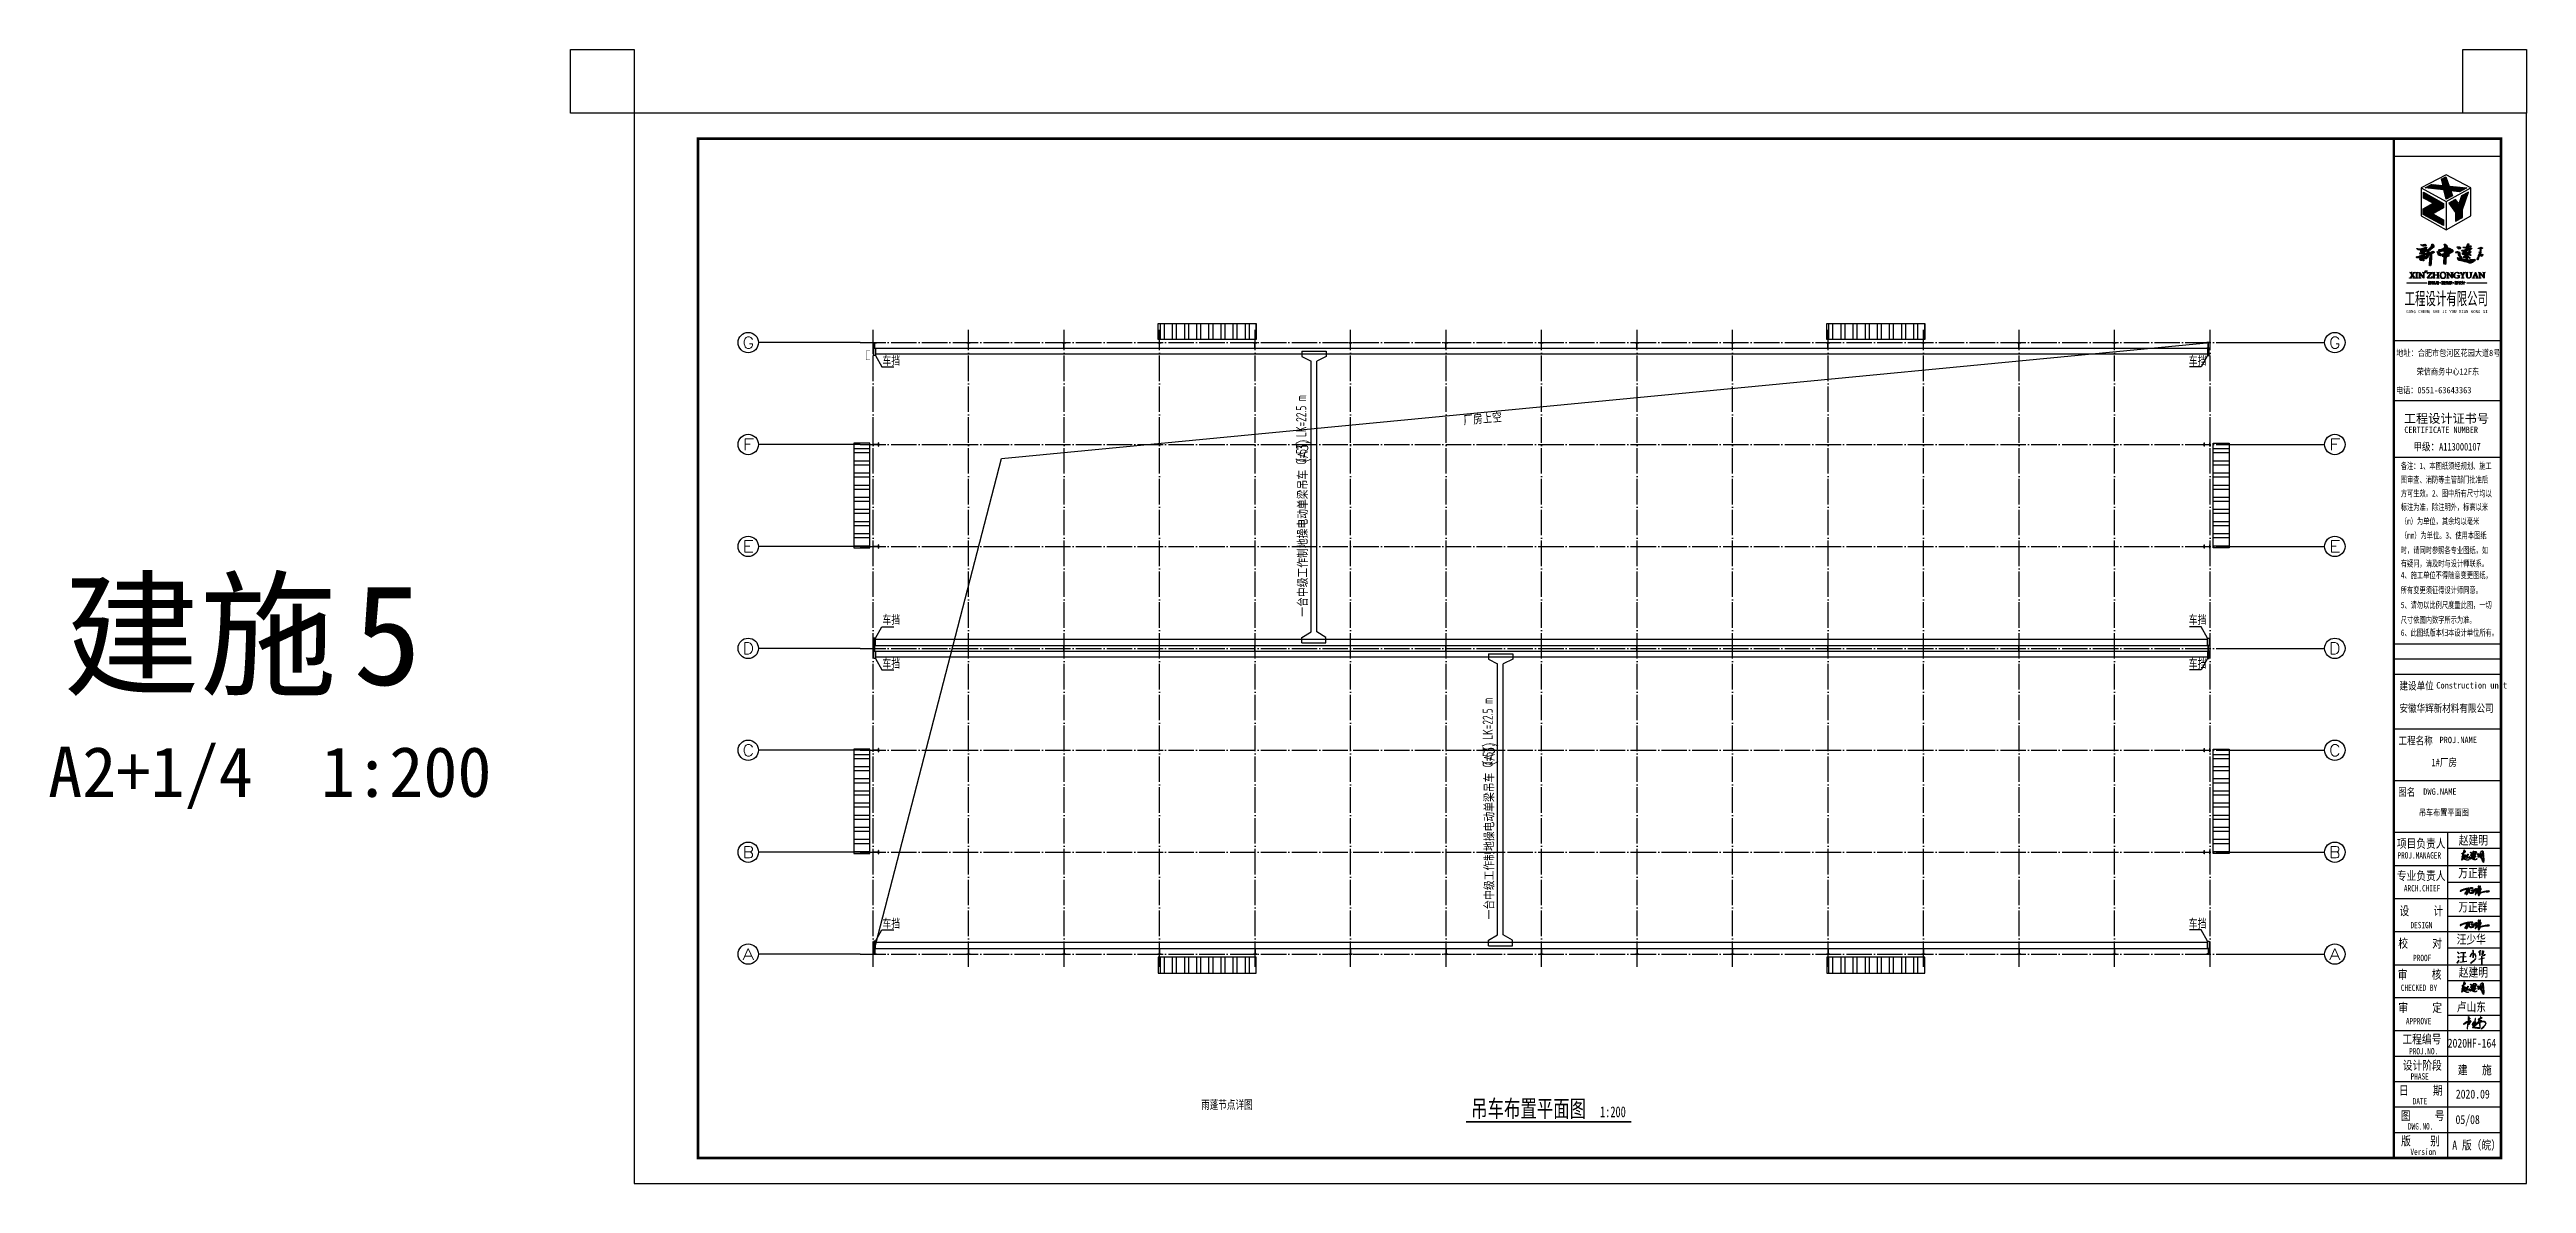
# Model space of a CAD drawing. Extents: x -266287 to 275962, y -324567 to 363765.
# Drawn here: x -266287 to -71765, y -62567 to 26433 of the extents above; entities that cross this region are included whole.
import ezdxf
from ezdxf.enums import TextEntityAlignment as Align

# ---------------------------------------------------------------- set-up
doc = ezdxf.new("R2010")
doc.units = 0
doc.header["$LTSCALE"] = 1000
doc.linetypes.add('DOTE', pattern=[2.42, 2, -0.2, 0.02, -0.2])
doc.linetypes.add('LENGSHUI', pattern=[22, 20, -1, 0, -1])
doc.layers.get('0').update_dxf_attribs({"linetype": 'CONTINUOUS'})
for name, color, linetype in [('0-TK', 4, 'CONTINUOUS'), ('00签名', 7, 'LENGSHUI'), ('AXIS', 3, 'CONTINUOUS'), ('AXIS_TEXT', 7, 'CONTINUOUS'), ('DIM_SYMB', 3, 'CONTINUOUS'), ('DOTE', 1, 'DOTE'), ('PUB_TEXT', 7, 'CONTINUOUS'), ('PUB_TITLE', 4, 'CONTINUOUS'), ('ROOF', 140, 'CONTINUOUS'), ('WINDOW', 4, 'CONTINUOUS'), ('图层 1', 7, 'CONTINUOUS')]:
    doc.layers.add(name, color=color, linetype=linetype)
doc.styles.add('-黑体', font='simhei.ttf', dxfattribs={"width": 0.8})
doc.styles.add('_HZTXT', font='txt.shx', dxfattribs={"width": 0.8, "bigfont": 'hztxt.shx'})
doc.styles.add('_TCH_AXIS', font='COMPLEX', dxfattribs={"bigfont": 'GBCBIG'})
doc.styles.add('_TCH_DIM', font='SIMPLEX', dxfattribs={"bigfont": 'GBCBIG'})
doc.styles.add('COMPLEX', font='COMPLEX')
doc.styles.add('ht', font='simhei.ttf')
doc.styles.add('HZ', font='txt', dxfattribs={"bigfont": 'hztxt'})
doc.styles.add('TSSD_Rein', font='tssdeng.shx', dxfattribs={"width": 0.7})

msp = doc.modelspace()

# ---------------------------------------------------------------- texts
at = {"style": '-黑体'}
for s, height, width, p in [('工程设计有限公司', 1000, 0.6, (-81332.9202, 6387.79139)), ('地址：合肥市包河区花园大道8号', 500, 0.8, (-81983.02926, 2372.53709)), ('电话：0551-63643363', 500, 0.8, (-82009.29329, -548.03566)), ('荣信商务中心12F东', 500, 0.8, (-80384.44865, 909.65839)), ('CERTIFICATE NUMBER', 500, 0.9, (-81354.64938, -3659.95435)), ('甲级：A113000107', 600, 0.8, (-80640.60938, -5037.52566)), ('审     定', 700, 0.8, (-81826.67465, -49113.25985)), ('APPROVE', 500, 0.7, (-81233.03715, -50071.94857)), ('2020HF-164', 700, 0.8, (-77950.32454, -51903.85902, -0.28634)), ('建   施', 700, 0.8, (-77158.74663, -54002.81461)), ('2020.09', 700, 0.8, (-77313.36271, -55903.85902, -0.28634)), ('05/08', 700, 0.8, (-77334.30414, -57903.85902, -0.28634)), ('A 版（皖）', 700, 0.8, (-77590.86418, -59903.85902, -0.28634))]:
    msp.add_text(s, height=height, dxfattribs=dict(at, width=width)).set_placement(p)
for s, height, p in [(' GONG CHENG SHE JI YOU XIAN GONG SI ', 240, (-81390.12967, 5745.99891)), ('工程设计证书号', 700, (-81390.2918, -2870.43354))]:
    msp.add_text(s, height=height, dxfattribs=at).set_placement(p)
at = {"color": 7}
for s, style, width, p in [('Q=5T, LK=22.5 m', 'TSSD_Rein', 0.7, (-167592.74645, -6139.11277)), ('一台中级工作制地操电动单梁吊车 (A3)', 'HZ', 0.8, (-167464.17599, -18079.31364)), ('Q=5T, LK=22.5 m', 'TSSD_Rein', 0.7, (-152943.33517, -29907.15573)), ('一台中级工作制地操电动单梁吊车 (A3)', 'HZ', 0.8, (-152814.7647, -41847.3566))]:
    msp.add_text(s, height=800, rotation=90, dxfattribs=dict(at, style=style, width=width)).set_placement(p)
at = {"style": '-黑体'}
for s, height, width, p in [('备注：1、本图纸须经规划、施工', 500, 0.7, (-81635.0518, -6246.38892)), ('图审查、消防等主管部门批准后', 500, 0.7, (-81635.0518, -7323.77298)), ('标注为准，除注明外，标高以米', 500, 0.7, (-81635.0518, -9478.54109)), ('方可生效。2、图中所有尺寸均以', 500, 0.7, (-81635.0518, -8401.15703)), ('（m）为单位，其余均以毫米', 500, 0.7, (-81635.0518, -10587.53043)), ('（mm）为单位。3、使用本图纸', 500, 0.7, (-81635.0518, -11696.51976)), ('有疑问，请及时与设计师联系。', 500, 0.7, (-81635.0518, -13904.42206)), ('时，请同时参照各专业图纸，如', 500, 0.7, (-81635.0518, -12861.09905)), ('4、施工单位不得随意变更图纸，', 500, 0.7, (-81635.0518, -14821.99274)), ('所有变更须征得设计师同意。', 500, 0.7, (-81635.0518, -15991.53821)), ('5、请勿以比例尺度量此图，一切', 500, 0.7, (-81635.0518, -17161.08369)), ('尺寸依图内数字所示为准。', 500, 0.7, (-81635.0518, -18330.62916)), ('6、此图纸版本归本设计单位所有。', 500, 0.7, (-81635.0518, -19336.64434)), ('建设单位', 600, 0.8, (-81737.71679, -23507.61194)), ('Construction unit  ', 500, 0.8, (-78843.9272, -23469.92395)), ('安徽华辉新材料有限公司', 600, 0.8, (-81737.71679, -25268.82244)), ('工程名称', 600, 0.8, (-81811.89923, -27813.99986)), ('1#厂房', 600, 0.8, (-79219.55026, -29523.05767)), ('PROJ.NAME', 500, 0.8, (-78591.36505, -27758.00458)), ('图名', 600, 0.8, (-81840.38843, -31849.08967)), ('DWG.NAME', 500, 0.8, (-79870.24781, -31809.66901)), ('吊车布置平面图', 500, 0.8, (-80214.12711, -33447.4364)), ('项目负责人', 700, 0.8, (-81943.52085, -35881.10225)), ('PROJ.MANAGER', 500, 0.7, (-81895.52542, -36814.79555)), ('赵建明', 700, 0.8, (-77076.8507, -35621.19618, 0.28634)), ('专业负责人', 700, 0.8, (-81943.52085, -38409.99067)), ('万正群', 700, 0.8, (-77119.86571, -38190.50918, 0.28634)), ('设     计', 700, 0.8, (-81740.39434, -41167.34042)), ('ARCH.CHIEF', 500, 0.7, (-81392.34357, -39399.54376)), ('万正群', 700, 0.8, (-77119.86571, -40871.29748, 0.28634)), ('DESIGN', 500, 0.7, (-80870.52504, -42287.23369)), ('校     对', 700, 0.8, (-81830.66959, -43714.78495)), ('PROOF', 500, 0.7, (-80668.1462, -44869.19196)), ('汪少华', 700, 0.8, (-77247.02255, -43401.18551, 0.28634)), ('审     核', 700, 0.8, (-81874.43311, -46161.38914)), ('赵建明', 700, 0.8, (-77076.8507, -45989.46065, 0.28634)), ('CHECKED BY', 500, 0.7, (-81634.38099, -47207.90841)), ('卢山东', 700, 0.8, (-77238.50458, -48711.29651, 0.28634)), ('工程编号', 700, 0.8, (-81502.34418, -51236.12783)), ('PROJ.NO.', 500, 0.7, (-80980.53518, -52188.63721)), ('设计阶段', 700, 0.8, (-81472.1826, -53290.99898)), ('PHASE', 500, 0.7, (-80860.87496, -54165.90994)), ('日     期', 700, 0.8, (-81783.31119, -55264.87669, -0.28634)), ('DATE', 500, 0.7, (-80699.93521, -56111.80841, -0.28634)), ('DWG.NO.', 500, 0.7, (-81073.73799, -58085.51172)), ('Version', 500, 0.7, (-80875.46151, -60085.57287, 0.28634))]:
    msp.add_text(s, height=height, dxfattribs=dict(at, width=width)).set_placement(p, align=Align.MIDDLE_LEFT)
at = {"style": '-黑体', "width": 0.8}
for s, p in [('图     号', (-79918.98715, -57243.40562)), ('版    别', (-80083.27499, -59228.16047, 0.28634))]:
    msp.add_text(s, height=700, dxfattribs=at).set_placement(p, align=Align.MIDDLE_CENTER)
at = {"layer": 'PUB_TEXT', "style": '_TCH_DIM'}
for s, height, p in [('车挡', 699.824825, (-200877.58918, 1611.61033)), ('车挡', 699.824825, (-98285.9198, 1611.61033)), ('车挡', 699.824825, (-200877.58918, -18720.35398)), ('车挡', 699.824825, (-98285.9198, -18720.35398)), ('车挡', 699.824825, (-200877.58918, -22163.30967)), ('车挡', 699.824825, (-98285.9198, -22163.30967)), ('车挡', 699.824825, (-200877.58918, -42566.08948)), ('车挡', 699.824825, (-98285.9198, -42566.08948)), ('雨蓬节点详图', 675.177305, (-175849.42112, -56787.8831))]:
    msp.add_text(s, height=height, dxfattribs=at).set_placement(p)
at = {"layer": 'PUB_TEXT', "style": '_HZTXT', "width": 0.7}
msp.add_text('厂房上空', height=800, rotation=5.187828353, dxfattribs=at).set_placement((-155210.33887, -3079.59351, 0))
at = {"layer": 'PUB_TEXT', "style": '-黑体', "width": 0.7}
for s, height, p in [('吊车布置平面图', 1350.35461, (-154641.47863, -57367.68851)), ('1:200', 850, (-144519.17624, -57367.68851))]:
    msp.add_text(s, height=height, dxfattribs=at).set_placement(p)
at = {"layer": 'PUB_TITLE', "style": 'ht'}
for s, height, p in [('建施', 7875, (-265216.21261, -23434.62072)), ('5', 7875, (-242436.55159, -23434.62072)), ('A2+1/4  1:200', 3937.5, (-266399.50157, -32226.6535))]:
    msp.add_text(s, height=height, dxfattribs=at).set_placement(p)

# ---------------------------------------------------------------- blocks, each defined once
blk = doc.blocks.new('A$C41BB26E9')
for p, q in [((0, 95), (95, 235)), ((0, 89), (78, 211)), ((3, 91), (81, 213)), ((5, 95), (83, 216)), ((8, 656), (61, 616)), ((12, 658), (64, 618)), ((14, 661), (66, 622)), ((18, 431), (54, 402)), ((21, 433), (57, 404)), ((23, 437), (59, 407)), ((54, 402), (69, 350)), ((57, 404), (72, 352)), ((58, 180), (74, 205)), ((59, 407), (74, 355)), ((61, 616), (65, 591)), ((62, 182), (77, 207)), ((64, 618), (68, 593)), ((64, 186), (79, 210)), ((65, 591), (76, 558)), ((66, 622), (70, 596)), ((68, 593), (79, 560)), ((70, 596), (81, 564)), ((123, 142), (475, 189)), ((126, 143), (479, 190)), ((131, 134), (483, 181)), ((134, 135), (486, 182)), ((150, 410), (448, 432)), ((153, 411), (451, 433)), ((156, 405), (454, 427)), ((158, 630), (432, 651)), ((159, 406), (457, 428)), ((162, 632), (436, 652)), ((166, 623), (440, 643)), ((169, 624), (443, 644)), ((301, 641), (293, 177)), ((304, 642), (296, 178)), ((309, 633), (301, 169)), ((312, 635), (304, 171)), ((702, 532), (653, 398)), ((707, 537), (658, 403)), ((713, 542), (665, 408)), ((828, 187), (687, 68)), ((833, 192), (692, 73)), ((839, 197), (699, 78)), ((748, 590), (702, 532)), ((753, 595), (707, 537)), ((760, 600), (713, 542)), ((783, 753), (803, 727)), ((787, 758), (808, 733)), ((794, 763), (814, 738)), ((803, 727), (803, 362)), ((808, 733), (808, 367)), ((814, 738), (814, 372)), ((896, 257), (828, 187)), ((901, 262), (833, 192)), ((907, 267), (839, 197)), ((870, 591), (935, 466)), ((874, 596), (940, 471)), ((881, 601), (947, 476)), ((926, 312), (896, 257)), ((931, 317), (901, 262)), ((938, 323), (907, 267)), ((935, 466), (935, 377)), ((940, 471), (940, 382)), ((947, 476), (947, 387)), ((1145, 670), (1101, 635)), ((1149, 675), (1105, 640)), ((1106, 284), (1400, 355)), ((1111, 289), (1405, 360)), ((1156, 680), (1112, 645)), ((1118, 294), (1411, 365)), ((1167, 703), (1145, 670)), ((1145, 670), (1145, 472)), ((1172, 708), (1149, 675)), ((1150, 675), (1150, 477)), ((1179, 713), (1156, 680)), ((1156, 680), (1156, 482)), ((1167, 743), (1167, 703)), ((1172, 748), (1172, 708)), ((1179, 753), (1179, 713)), ((1274, 544), (1250, 531)), ((1252, 453), (1252, 0)), ((1279, 549), (1255, 536)), ((1256, 458), (1257, 5)), ((1285, 554), (1262, 541)), ((1263, 463), (1264, 10)), ((1317, 580), (1274, 544)), ((1322, 585), (1279, 549)), ((1291, 621), (1285, 563)), ((1329, 591), (1285, 554)), ((1285, 563), (1302, 492)), ((1290, 732), (1292, 663)), ((1296, 626), (1290, 568)), ((1290, 568), (1307, 498)), ((1292, 663), (1291, 621)), ((1295, 737), (1296, 668)), ((1296, 668), (1296, 626)), ((1302, 631), (1296, 574)), ((1296, 574), (1313, 503)), ((1302, 743), (1303, 673)), ((1303, 673), (1302, 631)), ((1302, 492), (1343, 473)), ((1307, 498), (1347, 478)), ((1313, 503), (1354, 483)), ((1331, 615), (1317, 580)), ((1335, 620), (1322, 585)), ((1342, 625), (1329, 591)), ((1343, 670), (1331, 615)), ((1348, 675), (1335, 620)), ((1355, 680), (1342, 625)), ((1345, 710), (1343, 670)), ((1343, 473), (1422, 505)), ((1347, 478), (1426, 510)), ((1350, 715), (1348, 675)), ((1354, 483), (1433, 515)), ((1357, 720), (1355, 680)), ((1422, 505), (1427, 546)), ((1426, 510), (1431, 551)), ((1433, 515), (1438, 556))]:
    blk.add_line(p, q)
blk = doc.blocks.new('WZQ')
h = blk.add_hatch(color=256)
h.paths.add_polyline_path([(11296, 18321), (11272, 18339), (11273, 18447), (11289, 18516), (11289, 18568), (11289, 18629), (11283, 18671), (11257, 18685), (11245, 18715), (11245, 18745), (11261, 18767), (11293, 18771), (11349, 18773), (11435, 18791), (11561, 18811), (11689, 18819), (11822, 18829), (11930, 18849), (11992, 18879), (12014, 18944), (12003, 18996), (11994, 19030), (11983, 19051), (11962, 19062), (11912, 19056), (11892, 19049), (11839, 19041), (11790, 19023), (11759, 19017), (11723, 19015), (11670, 19005), (11608, 18994), (11569, 18986), (11530, 18975), (11443, 18958), (11427, 18954), (11386, 18954), (11295, 18936), (11271, 18932), (11185, 18915), (11086, 18898), (11047, 18882), (10977, 18871), (10907, 18860), (10823, 18851), (10717, 18827), (10661, 18801), (10599, 18795), (10557, 18778), (10531, 18769), (10455, 18748), (10386, 18735), (10352, 18727), (10220, 18723), (10188, 18691), (10156, 18687), (9976, 18643), (9864, 18619), (9744, 18595), (9543, 18527), (9327, 18471), (9251, 18447), (9179, 18423), (9047, 18387), (8903, 18335), (8771, 18279), (8682, 18243), (8370, 18105), (8273, 18069), (8111, 18040), (7978, 17955), (7864, 17931), (7723, 17875), (7642, 17846), (7553, 17814), (7488, 17778), (7415, 17729), (7371, 17693), (7294, 17664), (7270, 17604), (7261, 17577), (7268, 17542), (7284, 17516), (7295, 17492), (7317, 17467), (7344, 17448), (7412, 17404), (7468, 17395), (7523, 17404), (7639, 17467), (7711, 17515), (7749, 17540), (7826, 17577), (7867, 17620), (7928, 17657), (8002, 17721), (8056, 17762), (8120, 17791), (8204, 17834), (8280, 17872), (8357, 17917), (8417, 17939), (8546, 17985), (8611, 18021), (8657, 18044), (8765, 18093), (8838, 18128), (8916, 18142), (8992, 18171), (9068, 18202), (9170, 18233), (9246, 18258), (9412, 18333), (9471, 18351), (9562, 18372), (9615, 18385), (9669, 18400), (9745, 18435), (9826, 18448), (9865, 18458), (10017, 18479), (10065, 18496), (10130, 18494), (10162, 18519), (10205, 18535), (10244, 18535), (10340, 18562), (10358, 18568), (10396, 18495), (10411, 18465), (10442, 18423), (10466, 18393), (10478, 18371), (10502, 18345), (10536, 18325), (10589, 18304), (10605, 18299), (10649, 18293), (10668, 18293), (10651, 18221), (10645, 18183), (10633, 18146), (10626, 18118), (10614, 18091), (10602, 18059), (10580, 18011), (10567, 17978), (10536, 17911), (10520, 17864), (10465, 17722), (10431, 17648), (10412, 17581), (10393, 17533), (10372, 17496), (10348, 17421), (10345, 17344), (10340, 17312), (10308, 17253), (10284, 17179), (10249, 17128), (10200, 17049), (10167, 16978), (10134, 16936), (10110, 16894), (10077, 16833), (10049, 16786), (9941, 16654), (9842, 16560), (9753, 16419), (9701, 16330), (9654, 16269), (9645, 16208), (9631, 16147), (9734, 16053), (9800, 16010), (9838, 16034), (9870, 16085), (9936, 16123), (10016, 16203), (10059, 16236), (10124, 16259), (10162, 16259), (10186, 16175), (10214, 16081), (10251, 15996), (10280, 15944), (10331, 15869), (10360, 15836), (10435, 15836), (10468, 15818), (10538, 15808), (10703, 15850), (10778, 15897), (10844, 15959), (10938, 16085), (11065, 16189), (11098, 16236), (11145, 16306), (11173, 16363), (11249, 16476), (11291, 16518), (11385, 16659), (11498, 16837), (11559, 16974), (11620, 17195), (11649, 17275), (11672, 17472), (11672, 17557), (11658, 17674), (11634, 17773), (11611, 17886), (11987, 18332), (11987, 18389), (11926, 18389), (11893, 18337), (11762, 18201), (11710, 18130), (11639, 18069), (11573, 18013), (11545, 18039), (11507, 18108), (11485, 18141), (11430, 18202), (11388, 18251), (11355, 18271), (11309, 18304)])
h.paths.add_polyline_path([(10874, 18586), (10854, 18607), (10839, 18647), (10829, 18673), (10863, 18686), (10905, 18691), (10937, 18667), (10935, 18637), (10927, 18614), (10918, 18593)], flags=16)
h.paths.add_polyline_path([(11115, 18044), (11200, 18096), (11284, 18103), (11327, 18035), (11379, 17934), (11401, 17891), (11405, 17862), (11395, 17810), (11320, 17712), (11255, 17657), (11203, 17576), (11037, 17419), (10998, 17354), (10861, 17211), (10724, 17078), (10665, 17003), (10643, 16974), (10509, 16843), (10444, 16762), (10366, 16687), (10340, 16677), (10324, 16688), (10327, 16707), (10330, 16785), (10362, 16866), (10388, 16928), (10408, 16990), (10454, 17071), (10483, 17153), (10584, 17306), (10626, 17403), (10708, 17472), (10760, 17559), (10812, 17647), (10844, 17664), (10962, 17804), (11063, 17976)], flags=16)
h.paths.add_polyline_path([(11421, 17667), (11439, 17667), (11472, 17601), (11498, 17479), (11491, 17331), (11428, 17110), (11391, 16984), (11299, 16793), (11195, 16623), (11129, 16527), (11051, 16390), (10955, 16317), (10867, 16210), (10701, 16110), (10597, 16040), (10497, 16010), (10427, 16051), (10412, 16103), (10398, 16158), (10350, 16235), (10335, 16306), (10298, 16365), (10346, 16424), (10409, 16516), (10520, 16630), (10612, 16730), (10719, 16852), (10833, 16988), (10926, 17091), (10992, 17147), (11018, 17206), (11133, 17287), (11166, 17372), (11225, 17431), (11273, 17505), (11358, 17586)], flags=16)
h.paths.add_polyline_path([(12180, 17834), (12190, 17952), (12226, 18065), (12244, 18165), (12216, 18281), (12211, 18280), (12111, 18244), (12053, 18136), (12028, 18032), (12028, 17895), (11995, 17812), (11985, 17647), (11954, 17431), (11954, 17318), (11976, 17205), (11995, 17028), (12026, 16806), (12149, 16684), (12235, 16589), (12321, 16525), (12475, 16453), (12602, 16425), (12752, 16412), (12919, 16407), (13006, 16389), (13214, 16425), (13350, 16453), (13454, 16471), (13668, 16525), (13781, 16552), (13926, 16593), (14116, 16693), (14311, 16756), (14425, 16824), (14534, 16915), (14511, 17005), (14398, 17123), (14275, 17232), (14148, 17354), (14080, 17418), (13989, 17486), (13921, 17544), (13813, 17608), (13754, 17608), (13835, 17708), (13985, 17775), (14062, 17839), (14184, 17875), (14348, 17943), (14547, 17952), (14656, 17961), (14724, 17961), (14701, 17902), (14656, 17866), (14606, 17825), (14574, 17771), (14497, 17708), (14484, 17640), (14547, 17581), (14620, 17544), (14683, 17626), (14815, 17717), (14846, 17780), (14887, 17875), (14892, 17961), (14774, 18088), (14715, 18165), (14629, 18188), (14420, 18129), (14252, 18061), (14180, 18043), (13953, 17957), (13872, 17911), (13613, 17852), (13522, 17816), (13445, 17830), (13323, 17862), (13182, 17948), (13124, 18047), (13001, 18097), (12910, 18097), (12897, 18043), (12897, 17948), (12938, 17839), (12974, 17744), (13078, 17703), (13151, 17703), (13223, 17717), (13287, 17712), (13386, 17698), (13495, 17712), (13577, 17708), (13645, 17703), (13677, 17658), (13699, 17558), (13790, 17490), (13876, 17372), (13953, 17268), (14026, 17223), (14107, 17155), (14180, 17110), (14230, 17064), (14284, 16983), (14293, 16915), (14275, 16874), (14062, 16833), (13931, 16801), (13858, 16801), (13677, 16752), (13318, 16652), (13133, 16598), (13051, 16575), (12960, 16543), (12833, 16530), (12752, 16521), (12670, 16589), (12579, 16675), (12471, 16724), (12366, 16811), (12316, 16865), (12212, 17010), (12194, 17046), (12108, 17200), (12094, 17313), (12112, 17467), (12112, 17649), (12144, 17735)])
h.paths.add_polyline_path([(13906, 19102), (13861, 19120), (13760, 19117), (13689, 19138), (13596, 19167), (13519, 19164), (13457, 19161), (13252, 19173), (13165, 19164), (13028, 19141), (12945, 19141), (12853, 19129), (12722, 19126), (12594, 19126), (12529, 19114), (12484, 19099), (12428, 19093), (12359, 19093), (12312, 19079), (12273, 19062), (12290, 18957), (12317, 18896), (12417, 18896), (12484, 18940), (12528, 18962), (12583, 18974), (12667, 19001), (12750, 19001), (12844, 18968), (12966, 18974), (13127, 18974), (13282, 18974), (13476, 18968), (13598, 18968), (13642, 18907), (13670, 18785), (13675, 18691), (13675, 18658), (13682, 18631), (13735, 18667), (13771, 18714), (13795, 18799), (13850, 18852), (13870, 18906), (13882, 19001)])
h.paths.add_polyline_path([(16098, 18038), (16129, 18100), (16150, 18163), (16197, 18303), (16266, 18420), (16256, 18554), (16209, 18671), (16092, 18741), (15931, 18781), (15780, 18771), (15606, 18741), (15495, 18714), (15408, 18694), (15328, 18678), (15247, 18651), (15013, 18580), (14949, 18510), (14852, 18426), (14758, 18346), (14721, 18314), (14717, 18259), (14747, 18229), (14824, 18211), (14884, 18250), (15017, 18293), (15112, 18357), (15202, 18391), (15322, 18469), (15579, 18550), (15656, 18571), (15836, 18576), (15939, 18576), (16051, 18597), (16137, 18567), (16137, 18430), (16094, 18323), (16051, 18156), (15991, 18070), (15939, 18061), (15927, 18134), (15961, 18199), (15978, 18233), (15918, 18314), (15832, 18361), (15742, 18396), (15661, 18374), (15562, 18306), (15519, 18233), (15463, 18113), (15429, 18040), (15377, 17907), (15309, 17779), (15253, 17581), (15232, 17414), (15296, 17213), (15360, 17149), (15450, 17157), (15455, 17114), (15371, 16861), (15356, 16740), (15288, 16589), (15273, 16498), (15227, 16362), (15167, 16203), (15159, 16143), (15106, 16022), (15076, 15871), (15121, 15788), (15250, 15735), (15295, 15818), (15348, 15946), (15371, 16067), (15424, 16234), (15484, 16385), (15560, 16521), (15613, 16627), (15651, 16717), (15711, 16808), (15764, 16838), (15832, 16672), (15870, 16566), (15923, 16453), (16044, 16438), (16089, 16559), (16173, 16732), (16195, 16838), (16271, 17080), (16347, 17080), (16347, 16967), (16339, 16740), (16339, 16619), (16347, 16460), (16452, 16460), (16543, 16483), (16558, 16717), (16558, 16853), (16566, 16929), (16634, 17057), (16672, 17216), (16672, 17299), (16672, 17495), (16725, 17601), (16747, 17745), (16760, 17911), (16769, 18101), (16769, 18261), (16799, 18368), (16803, 18475), (16803, 18572), (16833, 18669), (16818, 18752), (16828, 18927), (16927, 18921), (17067, 18761), (17147, 18621), (17214, 18535), (17257, 18437), (17300, 18370), (17317, 18350), (17317, 18321), (17291, 18255), (17187, 18107), (17111, 18028), (17039, 17854), (16936, 17648), (16881, 17489), (16802, 17216), (16737, 16974), (16706, 16876), (16718, 16832), (16701, 16760), (16690, 16659), (16667, 16570), (16651, 16448), (16645, 16342), (16634, 16237), (16612, 16053), (16606, 15870), (16595, 15736), (16595, 15597), (16601, 15541), (16651, 15469), (16701, 15380), (16745, 15313), (16807, 15219), (16896, 15191), (16985, 15202), (17035, 15241), (17118, 15297), (17180, 15375), (17230, 15491), (17252, 15536), (17308, 15675), (17391, 15792), (17486, 15931), (17519, 16048), (17553, 16181), (17592, 16337), (17619, 16437), (17669, 16509), (17855, 16627), (18010, 16697), (18220, 16760), (18297, 16802), (18444, 16795), (18514, 16837), (18851, 16914), (19140, 16985), (19438, 17056), (19679, 17098), (19955, 17176), (20330, 17247), (20486, 17282), (20706, 17324), (20769, 17324), (20986, 17388), (21315, 17424), (21457, 17459), (21612, 17459), (21789, 17473), (21747, 17402), (21669, 17360), (21485, 17289), (21173, 17183), (21032, 17126), (20805, 17048), (21676, 17218), (21867, 17303), (21952, 17303), (22186, 17367), (22271, 17388), (22370, 17459), (22328, 17565), (22165, 17629), (22087, 17650), (21740, 17551), (21534, 17551), (21363, 17550), (21173, 17508), (20982, 17473), (20840, 17452), (20784, 17445), (20479, 17381), (20238, 17324), (20175, 17324), (19912, 17268), (19792, 17225), (19452, 17169), (19240, 17133), (18978, 17048), (18687, 16999), (18397, 16942), (18198, 16879), (18021, 16829), (17745, 16758), (17667, 16737), (17681, 16886), (17674, 17112), (17674, 17232), (17688, 17480), (17660, 17615), (17653, 17692), (17788, 17870), (17839, 17984), (17902, 18086), (18004, 18228), (18101, 18330), (18152, 18523), (18141, 18652), (18119, 18725), (18079, 18849), (18021, 18944), (17966, 18984), (17915, 18969), (17875, 18951), (17845, 18915), (17718, 18813), (17659, 18736), (17641, 18670), (17520, 18583), (17477, 18513), (17447, 18495), (17414, 18601), (17371, 18674), (17334, 18725), (17298, 18783), (17265, 18842), (17199, 18926), (17141, 18999), (17075, 19053), (17031, 19086), (17130, 19148), (17170, 19199), (17305, 19265), (17407, 19331), (17487, 19407), (17502, 19473), (17737, 19711), (17801, 19871), (17824, 20009), (17812, 20089), (17697, 20181), (17606, 20181), (17525, 20135), (17405, 20072), (17227, 19974), (17066, 19820), (16992, 19745), (16894, 19699), (16825, 19671), (16814, 19825), (16843, 19951), (16871, 20049), (16751, 20146), (16636, 20123), (16579, 20095), (16550, 19986), (16550, 19871), (16556, 19768), (16596, 19665), (16665, 19407), (16705, 19350), (16688, 18776), (16665, 18450), (16613, 18175), (16642, 18008), (16585, 17888), (16585, 17716), (16585, 17493), (16573, 17349), (16533, 17212), (16504, 17143), (16424, 17235), (16378, 17275), (16258, 17315), (16158, 17276), (16110, 17171), (16053, 17114), (16012, 16928), (15988, 16863), (15923, 16936), (15826, 17017), (15745, 16985), (15680, 16928), (15591, 16863), (15542, 16782), (15607, 16985), (15680, 17179), (15729, 17333), (15769, 17406), (15899, 17617), (15972, 17787), (15967, 17855), (16051, 17954)])
h.paths.add_polyline_path([(15710, 17994), (15702, 17894), (15679, 17829), (15663, 17749), (15644, 17676), (15629, 17611), (15602, 17546), (15587, 17499), (15560, 17415), (15475, 17388), (15464, 17434), (15445, 17519), (15445, 17580), (15456, 17626), (15475, 17733), (15491, 17795), (15514, 17860), (15529, 17937), (15548, 17987), (15568, 18036), (15594, 18075), (15629, 18125), (15690, 18155), (15721, 18182), (15721, 18148), (15710, 18063)], flags=16)
h.paths.add_polyline_path([(17009, 17527), (17044, 17615), (17092, 17738), (17229, 18006), (17295, 18137), (17387, 18190), (17422, 18089), (17457, 17997), (17484, 17918), (17501, 17821), (17519, 17729), (17479, 17650), (17378, 17505), (17308, 17400), (17233, 17290), (17136, 17224), (17088, 17123), (17031, 17035), (16996, 16965), (16908, 16846), (16851, 16675), (16899, 16539), (16996, 16451), (17119, 16399), (17211, 16412), (17303, 16442), (17404, 16478), (17494, 16473), (17491, 16427), (17484, 16360), (17456, 16242), (17438, 16161), (17388, 16065), (17301, 15891), (17240, 15786), (17163, 15620), (17108, 15565), (17019, 15493), (16958, 15421), (16903, 15371), (16842, 15421), (16786, 15493), (16759, 15587), (16698, 15681), (16703, 15759), (16723, 16043), (16741, 16166), (16736, 16254), (16789, 16640), (16785, 16754), (16824, 16873), (16824, 16952), (16868, 17119), (16921, 17277), (16961, 17417)], flags=16)
h.paths.add_polyline_path([(16830, 19236), (16863, 19328), (16930, 19391), (17023, 19466), (17086, 19521), (17119, 19567), (17182, 19655), (17283, 19802), (17388, 19852), (17489, 19928), (17556, 19966), (17590, 19987), (17657, 19987), (17657, 19911), (17623, 19840), (17585, 19806), (17510, 19747), (17426, 19672), (17376, 19584), (17338, 19521), (17266, 19441), (17220, 19391), (17166, 19340), (17082, 19299), (17019, 19265), (16947, 19244), (16897, 19215)], flags=16)
h.paths.add_polyline_path([(17237, 17145), (17369, 17220), (17418, 17259), (17497, 17250), (17541, 17237), (17541, 17154), (17558, 17070), (17558, 16987), (17558, 16899), (17558, 16816), (17545, 16767), (17527, 16710), (17484, 16666), (17369, 16640), (17207, 16640), (17088, 16640), (17057, 16684), (17084, 16816), (17119, 16877), (17163, 16965), (17198, 17066)], flags=16)
h.paths.add_polyline_path([(17523, 18232), (17512, 18320), (17559, 18429), (17606, 18501), (17663, 18548), (17751, 18626), (17818, 18693), (17865, 18714), (17937, 18631), (17937, 18522), (17922, 18470), (17911, 18403), (17880, 18310), (17844, 18242), (17808, 18170), (17787, 18097), (17751, 18040), (17673, 17937), (17621, 17905), (17582, 17970), (17595, 18071), (17548, 18180)], flags=16)
for p, q in [((11985, 17647), (11954, 17431)), ((11954, 17431), (11954, 17318)), ((11954, 17318), (11976, 17205)), ((11976, 17205), (11995, 17028)), ((11995, 17812), (11985, 17647)), ((12028, 17895), (11995, 17812)), ((11995, 17028), (12026, 16806)), ((12026, 16806), (12149, 16684)), ((12053, 18136), (12028, 18032)), ((12028, 18032), (12028, 17895)), ((12111, 18244), (12053, 18136)), ((12094, 17313), (12112, 17467)), ((12108, 17200), (12094, 17313)), ((12194, 17046), (12108, 17200)), ((12211, 18280), (12111, 18244)), ((12112, 17649), (12144, 17735)), ((12112, 17467), (12112, 17649)), ((12144, 17735), (12180, 17834)), ((12149, 16684), (12235, 16589)), ((12180, 17834), (12190, 17952)), ((12190, 17952), (12226, 18065)), ((12212, 17010), (12194, 17046)), ((12316, 16865), (12212, 17010)), ((12244, 18165), (12216, 18281)), ((12226, 18065), (12244, 18165)), ((12235, 16589), (12321, 16525)), ((12312, 19079), (12273, 19062)), ((12273, 19062), (12290, 18957)), ((12290, 18957), (12317, 18896)), ((12359, 19093), (12312, 19079)), ((12366, 16811), (12316, 16865)), ((12317, 18896), (12417, 18896)), ((12321, 16525), (12475, 16453)), ((12428, 19093), (12359, 19093)), ((12471, 16724), (12366, 16811)), ((12417, 18896), (12484, 18940)), ((12484, 19099), (12428, 19093)), ((12579, 16675), (12471, 16724)), ((12475, 16453), (12602, 16425)), ((12529, 19114), (12484, 19099)), ((12484, 18940), (12528, 18962)), ((12528, 18962), (12583, 18974)), ((12594, 19126), (12529, 19114)), ((12670, 16589), (12579, 16675)), ((12583, 18974), (12667, 19001)), ((12722, 19126), (12594, 19126)), ((12602, 16425), (12752, 16412)), ((12667, 19001), (12750, 19001)), ((12752, 16521), (12670, 16589)), ((12853, 19129), (12722, 19126)), ((12750, 19001), (12844, 18968)), ((12833, 16530), (12752, 16521)), ((12752, 16412), (12919, 16407)), ((12960, 16543), (12833, 16530)), ((12844, 18968), (12966, 18974)), ((12945, 19141), (12853, 19129)), ((12910, 18097), (12897, 18043)), ((12897, 18043), (12897, 17948)), ((12897, 17948), (12938, 17839)), ((13001, 18097), (12910, 18097)), ((12919, 16407), (13006, 16389)), ((12938, 17839), (12974, 17744)), ((13028, 19141), (12945, 19141)), ((13051, 16575), (12960, 16543)), ((12966, 18974), (13127, 18974)), ((12974, 17744), (13078, 17703)), ((13124, 18047), (13001, 18097)), ((13006, 16389), (13214, 16425)), ((13165, 19164), (13028, 19141)), ((13133, 16598), (13051, 16575)), ((13078, 17703), (13151, 17703)), ((13182, 17948), (13124, 18047)), ((13127, 18974), (13282, 18974)), ((13318, 16652), (13133, 16598)), ((13151, 17703), (13223, 17717)), ((13252, 19173), (13165, 19164)), ((13323, 17862), (13182, 17948)), ((13214, 16425), (13350, 16453)), ((13223, 17717), (13287, 17712)), ((13457, 19161), (13252, 19173)), ((13282, 18974), (13476, 18968)), ((13287, 17712), (13386, 17698)), ((13677, 16752), (13318, 16652)), ((13445, 17830), (13323, 17862)), ((13350, 16453), (13454, 16471)), ((13386, 17698), (13495, 17712)), ((13522, 17816), (13445, 17830)), ((13454, 16471), (13668, 16525)), ((13519, 19164), (13457, 19161)), ((13476, 18968), (13598, 18968)), ((13495, 17712), (13577, 17708)), ((13596, 19167), (13519, 19164)), ((13613, 17852), (13522, 17816)), ((13577, 17708), (13645, 17703)), ((13689, 19138), (13596, 19167)), ((13598, 18968), (13642, 18907)), ((13872, 17911), (13613, 17852)), ((13642, 18907), (13670, 18785)), ((13645, 17703), (13677, 17658)), ((13668, 16525), (13781, 16552)), ((13670, 18785), (13675, 18691)), ((13675, 18691), (13675, 18658)), ((13675, 18658), (13682, 18631)), ((13677, 17658), (13699, 17558)), ((13858, 16801), (13677, 16752)), ((13682, 18631), (13735, 18667)), ((13760, 19117), (13689, 19138)), ((13699, 17558), (13790, 17490)), ((13735, 18667), (13771, 18714)), ((13754, 17608), (13835, 17708)), ((13813, 17608), (13754, 17608)), ((13861, 19120), (13760, 19117)), ((13771, 18714), (13795, 18799)), ((13781, 16552), (13926, 16593)), ((13790, 17490), (13876, 17372)), ((13795, 18799), (13850, 18852)), ((13921, 17544), (13813, 17608)), ((13835, 17708), (13985, 17775)), ((13850, 18852), (13870, 18906)), ((13931, 16801), (13858, 16801)), ((13858, 16801), (13858, 16801)), ((13906, 19102), (13861, 19120)), ((13870, 18906), (13882, 19001)), ((13953, 17957), (13872, 17911)), ((13876, 17372), (13953, 17268)), ((13882, 19001), (13906, 19102)), ((13989, 17486), (13921, 17544)), ((13926, 16593), (14116, 16693)), ((14062, 16833), (13931, 16801)), ((14180, 18043), (13953, 17957)), ((13953, 17268), (14026, 17223)), ((13985, 17775), (14062, 17839)), ((14080, 17418), (13989, 17486)), ((14026, 17223), (14107, 17155)), ((14062, 17839), (14184, 17875)), ((14275, 16874), (14062, 16833)), ((14148, 17354), (14080, 17418)), ((14107, 17155), (14180, 17110)), ((14116, 16693), (14311, 16756)), ((14275, 17232), (14148, 17354)), ((14252, 18061), (14180, 18043)), ((14180, 17110), (14230, 17064)), ((14184, 17875), (14348, 17943)), ((14230, 17064), (14284, 16983)), ((14420, 18129), (14252, 18061)), ((14398, 17123), (14275, 17232)), ((14293, 16915), (14275, 16874)), ((14284, 16983), (14293, 16915)), ((14311, 16756), (14425, 16824)), ((14348, 17943), (14547, 17952)), ((14511, 17005), (14398, 17123)), ((14629, 18188), (14420, 18129)), ((14425, 16824), (14534, 16915)), ((14497, 17708), (14484, 17640)), ((14484, 17640), (14547, 17581)), ((14574, 17771), (14497, 17708)), ((14534, 16915), (14511, 17005)), ((14547, 17952), (14656, 17961)), ((14547, 17581), (14620, 17544)), ((14606, 17825), (14574, 17771)), ((14574, 17771), (14574, 17771)), ((14656, 17866), (14606, 17825)), ((14620, 17544), (14683, 17626)), ((14715, 18165), (14629, 18188)), ((14656, 17961), (14724, 17961)), ((14701, 17902), (14656, 17866)), ((14683, 17626), (14815, 17717)), ((14724, 17961), (14701, 17902)), ((14774, 18088), (14715, 18165)), ((14715, 18165), (14715, 18165)), ((14892, 17961), (14774, 18088)), ((14815, 17717), (14846, 17780)), ((14846, 17780), (14887, 17875)), ((14887, 17875), (14892, 17961))]:
    blk.add_line(p, q)
for points in [[(7261, 17577), (7268, 17542), (7284, 17516), (7295, 17492), (7317, 17467), (7344, 17448), (7412, 17404), (7468, 17395), (7523, 17404), (7639, 17467), (7711, 17515), (7749, 17540), (7826, 17577), (7867, 17620), (7928, 17657), (8002, 17721), (8056, 17762), (8120, 17791), (8204, 17834), (8280, 17872), (8357, 17917), (8417, 17939), (8546, 17985), (8611, 18021), (8657, 18044), (8765, 18093), (8838, 18128), (8916, 18142), (8992, 18171), (9068, 18202), (9170, 18233), (9246, 18258), (9412, 18333), (9471, 18351), (9562, 18372), (9615, 18385), (9669, 18400), (9745, 18435), (9826, 18448), (9865, 18458), (10017, 18479), (10065, 18496), (10130, 18494), (10162, 18519), (10205, 18535), (10244, 18535), (10340, 18562), (10358, 18568), (10396, 18495), (10411, 18465), (10442, 18423), (10466, 18393), (10478, 18371), (10502, 18345), (10536, 18325), (10589, 18304), (10605, 18299), (10649, 18293), (10668, 18293), (10651, 18221), (10645, 18183), (10633, 18146), (10626, 18118), (10614, 18091), (10602, 18059), (10580, 18011), (10567, 17978), (10536, 17911), (10520, 17864), (10465, 17722), (10431, 17648), (10412, 17581), (10393, 17533), (10372, 17496), (10348, 17421), (10345, 17344), (10340, 17312), (10308, 17253), (10284, 17179), (10249, 17128), (10200, 17049), (10167, 16978), (10134, 16936), (10110, 16894), (10077, 16833), (10049, 16786), (9941, 16654), (9842, 16560), (9753, 16419), (9701, 16330), (9654, 16269), (9645, 16208), (9631, 16147), (9734, 16053), (9800, 16010), (9838, 16034), (9870, 16085), (9936, 16123), (10016, 16203), (10059, 16236), (10124, 16259), (10162, 16259), (10186, 16175), (10214, 16081), (10251, 15996), (10280, 15944), (10331, 15869), (10360, 15836), (10435, 15836), (10468, 15818), (10538, 15808), (10703, 15850), (10778, 15897), (10844, 15959), (10938, 16085), (11065, 16189), (11098, 16236), (11145, 16306), (11173, 16363), (11249, 16476), (11291, 16518), (11385, 16659), (11498, 16837), (11559, 16974), (11620, 17195), (11649, 17275), (11672, 17472), (11672, 17557), (11658, 17674), (11634, 17773), (11611, 17886), (11987, 18332), (11987, 18389), (11926, 18389), (11893, 18337), (11762, 18201), (11710, 18130), (11710, 18130), (11639, 18069), (11573, 18013), (11545, 18039), (11507, 18108), (11485, 18141), (11430, 18202), (11388, 18251), (11355, 18271), (11309, 18304), (11296, 18321), (11272, 18339), (11273, 18447), (11289, 18516), (11289, 18568), (11289, 18629), (11283, 18671), (11257, 18685), (11245, 18715), (11245, 18745), (11261, 18767), (11293, 18771), (11349, 18773), (11435, 18791), (11561, 18811), (11689, 18819), (11689, 18819), (11822, 18829), (11930, 18849), (11992, 18879), (12014, 18944), (12003, 18996), (11994, 19030), (11983, 19051), (11962, 19062), (11912, 19056), (11892, 19049), (11839, 19041), (11790, 19023), (11759, 19017), (11723, 19015), (11670, 19005), (11608, 18994), (11569, 18986), (11530, 18975), (11443, 18958), (11427, 18954), (11386, 18954), (11295, 18936), (11271, 18932), (11185, 18915), (11086, 18898), (11047, 18882), (10977, 18871), (10907, 18860), (10823, 18851), (10717, 18827), (10661, 18801), (10599, 18795), (10557, 18778), (10531, 18769), (10455, 18748), (10386, 18735), (10352, 18727), (10220, 18723), (10188, 18691), (10156, 18687), (9976, 18643), (9864, 18619), (9744, 18595), (9543, 18527), (9327, 18471), (9251, 18447), (9179, 18423), (9047, 18387), (8903, 18335), (8771, 18279), (8682, 18243), (8370, 18105), (8273, 18069), (8273, 18069), (8111, 18040), (7978, 17955), (7864, 17931), (7723, 17875), (7642, 17846), (7553, 17814), (7488, 17778), (7415, 17729), (7371, 17693), (7294, 17664), (7270, 17604), (7261, 17577)], [(10298, 16365), (10346, 16424), (10409, 16516), (10520, 16630), (10612, 16730), (10719, 16852), (10833, 16988), (10926, 17091), (10992, 17147), (11018, 17206), (11133, 17287), (11166, 17372), (11225, 17431), (11273, 17505), (11358, 17586), (11421, 17667), (11439, 17667), (11472, 17601), (11498, 17479), (11491, 17331), (11428, 17110), (11391, 16984), (11299, 16793), (11195, 16623), (11129, 16527), (11051, 16390), (10955, 16317), (10867, 16210), (10701, 16110), (10597, 16040), (10497, 16010), (10427, 16051), (10412, 16103), (10398, 16158), (10350, 16235), (10335, 16306), (10298, 16365)], [(10327, 16707), (10330, 16785), (10362, 16866), (10388, 16928), (10408, 16990), (10454, 17071), (10483, 17153), (10584, 17306), (10626, 17403), (10708, 17472), (10760, 17559), (10812, 17647), (10844, 17664), (10962, 17804), (11063, 17976), (11115, 18044), (11200, 18096), (11284, 18103), (11327, 18035), (11379, 17934), (11401, 17891), (11405, 17862), (11395, 17810), (11320, 17712), (11255, 17657), (11203, 17576), (11037, 17419), (10998, 17354), (10861, 17211), (10724, 17078), (10665, 17003), (10643, 16974), (10509, 16843), (10444, 16762), (10366, 16687), (10340, 16677), (10324, 16688), (10327, 16707)], [(10829, 18673), (10863, 18686), (10905, 18691), (10905, 18691), (10937, 18667), (10935, 18637), (10927, 18614), (10918, 18593), (10918, 18593), (10874, 18586), (10854, 18607), (10839, 18647), (10829, 18673)], [(14721, 18314), (14717, 18259), (14747, 18229), (14824, 18211), (14884, 18250), (15017, 18293), (15112, 18357), (15202, 18391), (15322, 18469), (15579, 18550), (15656, 18571), (15836, 18576), (15939, 18576), (16051, 18597), (16137, 18567), (16137, 18430), (16094, 18323), (16051, 18156), (15991, 18070), (15939, 18061), (15927, 18134), (15961, 18199), (15978, 18233), (15918, 18314), (15832, 18361), (15742, 18396), (15661, 18374), (15562, 18306), (15519, 18233), (15463, 18113), (15429, 18040), (15377, 17907), (15309, 17779), (15253, 17581), (15232, 17414), (15296, 17213), (15360, 17149), (15450, 17157), (15455, 17114), (15371, 16861), (15356, 16740), (15288, 16589), (15273, 16498), (15227, 16362), (15167, 16203), (15159, 16143), (15106, 16022), (15076, 15871), (15121, 15788), (15250, 15735), (15295, 15818), (15348, 15946), (15371, 16067), (15424, 16234), (15484, 16385), (15560, 16521), (15613, 16627), (15651, 16717), (15711, 16808), (15764, 16838), (15832, 16672), (15870, 16566), (15923, 16453), (16044, 16438), (16089, 16559), (16173, 16732), (16195, 16838), (16271, 17080), (16347, 17080), (16347, 16967), (16339, 16740), (16339, 16619), (16347, 16460), (16452, 16460), (16543, 16483), (16543, 16483), (16558, 16717), (16558, 16853), (16566, 16929), (16634, 17057), (16672, 17216), (16672, 17299), (16672, 17495), (16725, 17601), (16747, 17745), (16760, 17911), (16769, 18101), (16769, 18261), (16799, 18368), (16803, 18475), (16803, 18572), (16833, 18669), (16818, 18752), (16828, 18927), (16927, 18921), (17067, 18761), (17147, 18621), (17214, 18535), (17257, 18437), (17300, 18370), (17300, 18370), (17300, 18370), (17317, 18350), (17317, 18321), (17291, 18255), (17187, 18107), (17111, 18028), (17039, 17854), (16936, 17648), (16881, 17489), (16802, 17216), (16737, 16974), (16706, 16876), (16718, 16832), (16701, 16760), (16690, 16659), (16667, 16570), (16651, 16448), (16645, 16342), (16634, 16237), (16612, 16053), (16612, 16053), (16606, 15870), (16595, 15736), (16595, 15597), (16601, 15541), (16651, 15469), (16701, 15380), (16745, 15313), (16807, 15219), (16896, 15191), (16985, 15202), (17035, 15241), (17118, 15297), (17180, 15375), (17230, 15491), (17252, 15536), (17308, 15675), (17391, 15792), (17486, 15931), (17519, 16048), (17553, 16181), (17592, 16337), (17619, 16437), (17669, 16509), (17855, 16627), (18010, 16697), (18220, 16760), (18297, 16802), (18444, 16795), (18514, 16837), (18851, 16914), (19140, 16985), (19438, 17056), (19679, 17098), (19955, 17176), (20330, 17247), (20486, 17282), (20706, 17324), (20769, 17324), (20986, 17388), (21315, 17424), (21457, 17459), (21612, 17459), (21612, 17459), (21789, 17473), (21789, 17473), (21789, 17473), (21747, 17402), (21669, 17360), (21485, 17289), (21173, 17183), (21032, 17126), (20805, 17048), (20805, 17048), (21676, 17218), (21867, 17303), (21952, 17303), (22186, 17367), (22271, 17388), (22370, 17459), (22328, 17565), (22328, 17565), (22165, 17629), (22087, 17650), (21740, 17551), (21534, 17551), (21363, 17550), (21173, 17508), (20982, 17473), (20840, 17452), (20784, 17445), (20479, 17381), (20238, 17324), (20175, 17324), (19912, 17268), (19792, 17225), (19452, 17169), (19240, 17133), (18978, 17048), (18687, 16999), (18397, 16942), (18198, 16879), (18021, 16829), (17745, 16758), (17667, 16737), (17681, 16886), (17674, 17112), (17674, 17232), (17688, 17480), (17660, 17615), (17653, 17692), (17788, 17870), (17839, 17984), (17902, 18086), (18004, 18228), (18101, 18330), (18152, 18523), (18141, 18652), (18119, 18725), (18079, 18849), (18021, 18944), (17966, 18984), (17915, 18969), (17875, 18951), (17845, 18915), (17718, 18813), (17659, 18736), (17641, 18670), (17520, 18583), (17477, 18513), (17447, 18495), (17414, 18601), (17371, 18674), (17334, 18725), (17298, 18783), (17265, 18842), (17199, 18926), (17141, 18999), (17075, 19053), (17031, 19086), (17130, 19148), (17170, 19199), (17305, 19265), (17407, 19331), (17487, 19407), (17502, 19473), (17737, 19711), (17801, 19871), (17824, 20009), (17812, 20089), (17697, 20181), (17606, 20181), (17525, 20135), (17405, 20072), (17227, 19974), (17066, 19820), (16992, 19745), (16894, 19699), (16825, 19671), (16814, 19825), (16843, 19951), (16871, 20049), (16751, 20146), (16636, 20123), (16579, 20095), (16550, 19986), (16550, 19871), (16556, 19768), (16596, 19665), (16665, 19407), (16705, 19350), (16688, 18776), (16665, 18450), (16613, 18175), (16642, 18008), (16585, 17888), (16585, 17716), (16585, 17493), (16573, 17349), (16533, 17212), (16504, 17143), (16424, 17235), (16378, 17275), (16258, 17315), (16158, 17276), (16110, 17171), (16053, 17114), (16012, 16928), (15988, 16863), (15923, 16936), (15923, 16936), (15826, 17017), (15745, 16985), (15680, 16928), (15591, 16863), (15542, 16782), (15607, 16985), (15680, 17179), (15729, 17333), (15769, 17406), (15899, 17617), (15972, 17787), (15967, 17855), (16051, 17954), (16098, 18038), (16129, 18100), (16150, 18163), (16197, 18303), (16266, 18420), (16256, 18554), (16209, 18671), (16092, 18741), (15931, 18781), (15780, 18771), (15606, 18741), (15495, 18714), (15408, 18694), (15328, 18678), (15247, 18651), (15013, 18580), (14949, 18510), (14852, 18426), (14758, 18346), (14721, 18314)], [(15690, 18155), (15629, 18125), (15594, 18075), (15568, 18036), (15548, 17987), (15529, 17937), (15514, 17860), (15491, 17795), (15475, 17733), (15456, 17626), (15445, 17580), (15445, 17519), (15464, 17434), (15475, 17388), (15560, 17415), (15560, 17415), (15587, 17499), (15602, 17546), (15629, 17611), (15644, 17676), (15663, 17749), (15679, 17829), (15702, 17894), (15710, 17994), (15710, 18063), (15721, 18148), (15721, 18182), (15690, 18155)], [(17494, 16473), (17404, 16478), (17303, 16442), (17211, 16412), (17119, 16399), (16996, 16451), (16899, 16539), (16851, 16675), (16908, 16846), (16996, 16965), (17031, 17035), (17088, 17123), (17136, 17224), (17233, 17290), (17308, 17400), (17378, 17505), (17479, 17650), (17519, 17729), (17501, 17821), (17484, 17918), (17457, 17997), (17422, 18089), (17387, 18190), (17387, 18190), (17295, 18137), (17229, 18006), (17092, 17738), (17044, 17615), (17009, 17527), (16961, 17417), (16921, 17277), (16868, 17119), (16824, 16952), (16824, 16873), (16785, 16754), (16789, 16640), (16736, 16254), (16741, 16166), (16723, 16043), (16703, 15759), (16698, 15681), (16759, 15587), (16786, 15493), (16842, 15421), (16842, 15421), (16903, 15371), (16958, 15421), (17019, 15493), (17108, 15565), (17163, 15620), (17240, 15786), (17301, 15891), (17388, 16065), (17438, 16161), (17456, 16242), (17484, 16360), (17491, 16427), (17494, 16473)], [(16830, 19236), (16863, 19328), (16930, 19391), (17023, 19466), (17086, 19521), (17119, 19567), (17182, 19655), (17283, 19802), (17388, 19852), (17489, 19928), (17556, 19966), (17590, 19987), (17657, 19987), (17657, 19911), (17623, 19840), (17585, 19806), (17510, 19747), (17426, 19672), (17376, 19584), (17338, 19521), (17266, 19441), (17220, 19391), (17166, 19340), (17082, 19299), (17019, 19265), (16947, 19244), (16897, 19215), (16830, 19236)], [(17418, 17259), (17497, 17250), (17541, 17237), (17541, 17154), (17558, 17070), (17558, 16987), (17558, 16899), (17558, 16816), (17545, 16767), (17527, 16710), (17484, 16666), (17369, 16640), (17207, 16640), (17088, 16640), (17057, 16684), (17084, 16816), (17119, 16877), (17163, 16965), (17198, 17066), (17237, 17145), (17369, 17220), (17418, 17259)], [(17512, 18320), (17559, 18429), (17606, 18501), (17663, 18548), (17751, 18626), (17818, 18693), (17865, 18714), (17865, 18714), (17937, 18631), (17937, 18631), (17937, 18522), (17922, 18470), (17911, 18403), (17880, 18310), (17844, 18242), (17808, 18170), (17787, 18097), (17751, 18040), (17751, 18040), (17673, 17937), (17673, 17937), (17621, 17905), (17582, 17970), (17595, 18071), (17548, 18180), (17523, 18232), (17512, 18320), (17512, 18320)]]:
    blk.add_lwpolyline(points)
blk = doc.blocks.new('_AXISO')
blk.add_circle((0, 0), 0.5)
at = {"layer": 'AXIS_TEXT', "style": 'COMPLEX', "width": 1.041667}
blk.add_attdef('A', text='', height=0.56, dxfattribs=at).set_placement((-0.25, -0.28), (0.25, -0.28), align=Align.FIT)

# ---------------------------------------------------------------- hatches: boundary and pattern name
h = msp.add_hatch()
h.set_pattern_fill('ANSI31', color=256, scale=40, style=0)
h.set_pattern_definition([(45, (-250422.49, -90564.313), (-44.90128, 44.90128), [])])
h.paths.add_polyline_path([(-79863.53452, 15240.52313), (-79863.53452, 14777.12333), (-79090.55844, 14368.36275), (-79867.32412, 13938.89715), (-79867.32412, 13498.82065), (-78276.86134, 12619.14997), (-78276.86134, 13064.39411), (-79121.25424, 13542.26331), (-78277.34365, 14010.96855), (-78276.31012, 14361.95488)])
h.paths.add_polyline_path([(-77324.39579, 13650.40485), (-77324.39579, 12951.94434), (-76783.6536, 13253.62521), (-76783.6536, 13882.63874), (-76318.18675, 15245.00175), (-76867.64503, 14939.80074), (-77073.55839, 14311.41533), (-77349.02822, 14672.84029), (-77861.86514, 14385.72604)])
h.paths.add_polyline_path([(-77573.37284, 14959.57559), (-77708.76509, 15350.21497), (-77014.37165, 15267.53268), (-76442.07239, 15579.27937), (-77835.51016, 15715.9463), (-78090.48167, 16451.64644), (-78430.4437, 16269.64205), (-78318.85705, 15763.35082), (-79219.99068, 15851.75197), (-79722.66456, 15590.02806), (-78241.79027, 15413.67363), (-78080.6287, 14682.41766)])
h = msp.add_hatch(color=256)
edge = h.paths.add_edge_path()
edge.add_spline(control_points=[(-79621.7124, 10767.36445), (-79625.76039, 10778.77633), (-79633.25347, 10789.58532), (-79641.30638, 10798.88708)], knot_values=[85, 85, 85, 85, 86, 86, 86, 86], degree=3, periodic=0)
edge.add_spline(control_points=[(-79641.30638, 10798.88708), (-79647.98126, 10806.55241), (-79655.0437, 10814.39001), (-79668.04894, 10814.39001)], knot_values=[84, 84, 84, 84, 85, 85, 85, 85], degree=3, periodic=0)
edge.add_spline(control_points=[(-79668.04894, 10814.39001), (-79681.1403, 10814.39001), (-79694.23166, 10818.69637), (-79707.40915, 10821.10794)], knot_values=[83, 83, 83, 83, 84, 84, 84, 84], degree=3, periodic=0)
edge.add_spline(control_points=[(-79707.40915, 10821.10794), (-79706.50482, 10824.38078), (-79706.2895, 10825.93107), (-79706.07418, 10825.93107)], knot_values=[82, 82, 82, 82, 83, 83, 83, 83], degree=3, periodic=0)
edge.add_spline(control_points=[(-79706.07418, 10825.93107), (-79692.12154, 10826.18946), (-79680.27903, 10841.95077), (-79664.81916, 10831.48629)], knot_values=[81, 81, 81, 81, 82, 82, 82, 82], degree=3, periodic=0)
edge.add_spline(control_points=[(-79664.81916, 10831.48629), (-79663.57031, 10830.58195), (-79661.11568, 10830.62502), (-79659.52233, 10831.18485)], knot_values=[80, 80, 80, 80, 81, 81, 81, 81], degree=3, periodic=0)
edge.add_spline(control_points=[(-79659.52233, 10831.18485), (-79640.96187, 10837.6444), (-79622.27223, 10843.84557), (-79603.97016, 10851.08027)], knot_values=[79, 79, 79, 79, 80, 80, 80, 80], degree=3, periodic=0)
edge.add_spline(control_points=[(-79603.97016, 10851.08027), (-79587.34758, 10857.62595), (-79583.12733, 10887.8136), (-79598.15656, 10896.64166)], knot_values=[78, 78, 78, 78, 79, 79, 79, 79], degree=3, periodic=0)
edge.add_spline(control_points=[(-79598.15656, 10896.64166), (-79610.34359, 10903.79023), (-79624.42542, 10907.92435), (-79637.94742, 10912.4891)], knot_values=[77, 77, 77, 77, 78, 78, 78, 78], degree=3, periodic=0)
edge.add_spline(control_points=[(-79637.94742, 10912.4891), (-79645.4405, 10914.98679), (-79653.49341, 10916.62321), (-79661.331, 10916.79547)], knot_values=[76, 76, 76, 76, 77, 77, 77, 77], degree=3, periodic=0)
edge.add_spline(control_points=[(-79661.331, 10916.79547), (-79673.25964, 10916.96772), (-79685.18829, 10915.54662), (-79697.07387, 10914.77147)], knot_values=[75, 75, 75, 75, 76, 76, 76, 76], degree=3, periodic=0)
edge.add_spline(control_points=[(-79697.07387, 10914.77147), (-79699.65769, 10914.64228), (-79702.67215, 10915.15905), (-79704.86839, 10914.03939)], knot_values=[74, 74, 74, 74, 75, 75, 75, 75], degree=3, periodic=0)
edge.add_spline(control_points=[(-79704.86839, 10914.03939), (-79721.74936, 10905.68504), (-79738.58727, 10897.15842), (-79755.12373, 10888.20118)], knot_values=[73, 73, 73, 73, 74, 74, 74, 74], degree=3, periodic=0)
edge.add_spline(control_points=[(-79755.12373, 10888.20118), (-79759.7746, 10885.70348), (-79762.96132, 10880.36358), (-79767.69832, 10878.38265)], knot_values=[72, 72, 72, 72, 73, 73, 73, 73], degree=3, periodic=0)
edge.add_spline(control_points=[(-79767.69832, 10878.38265), (-79789.91919, 10869.0809), (-79812.35537, 10860.33897), (-79834.87769, 10851.68316)], knot_values=[71, 71, 71, 71, 72, 72, 72, 72], degree=3, periodic=0)
edge.add_spline(control_points=[(-79834.87769, 10851.68316), (-79856.23728, 10843.41493), (-79877.42461, 10834.54381), (-79899.25791, 10827.73975)], knot_values=[70, 70, 70, 70, 71, 71, 71, 71], degree=3, periodic=0)
edge.add_spline(control_points=[(-79899.25791, 10827.73975), (-79925.01, 10819.85909), (-79951.36498, 10814.13162), (-79977.46158, 10807.1553)], knot_values=[69, 69, 69, 69, 70, 70, 70, 70], degree=3, periodic=0)
edge.add_spline(control_points=[(-79977.46158, 10807.1553), (-79993.91191, 10802.76281), (-80010.01773, 10796.04487), (-80026.68338, 10793.54718)], knot_values=[68, 68, 68, 68, 69, 69, 69, 69], degree=3, periodic=0)
edge.add_spline(control_points=[(-80026.68338, 10793.54718), (-80054.8901, 10789.32694), (-80083.3552, 10787.08762), (-80111.77724, 10785.19282)], knot_values=[67, 67, 67, 67, 68, 68, 68, 68], degree=3, periodic=0)
edge.add_spline(control_points=[(-80111.77724, 10785.19282), (-80163.97043, 10781.57547), (-80215.68993, 10784.93444), (-80267.02185, 10795.91568)], knot_values=[66, 66, 66, 66, 67, 67, 67, 67], degree=3, periodic=0)
edge.add_spline(control_points=[(-80267.02185, 10795.91568), (-80300.35315, 10803.06425), (-80334.02896, 10808.53334), (-80367.14494, 10814.73451)], knot_values=[65, 65, 65, 65, 66, 66, 66, 66], degree=3, periodic=0)
edge.add_spline(control_points=[(-80367.14494, 10814.73451), (-80372.82935, 10806.46629), (-80373.99207, 10800.86801), (-80366.97268, 10793.46105)], knot_values=[64, 64, 64, 64, 65, 65, 65, 65], degree=3, periodic=0)
edge.add_spline(control_points=[(-80366.97268, 10793.46105), (-80345.82841, 10771.15406), (-80324.38269, 10749.70834), (-80294.79793, 10738.38259)], knot_values=[63, 63, 63, 63, 64, 64, 64, 64], degree=3, periodic=0)
edge.add_spline(control_points=[(-80294.79793, 10738.38259), (-80274.81638, 10730.67418), (-80255.82529, 10719.43456), (-80235.32697, 10714.22385)], knot_values=[62, 62, 62, 62, 63, 63, 63, 63], degree=3, periodic=0)
edge.add_spline(control_points=[(-80235.32697, 10714.22385), (-80213.75206, 10708.7117), (-80190.75605, 10708.45332), (-80168.44906, 10705.78337)], knot_values=[61, 61, 61, 61, 62, 62, 62, 62], degree=3, periodic=0)
edge.add_spline(control_points=[(-80168.44906, 10705.78337), (-80153.24757, 10704.01776), (-80138.04609, 10701.04636), (-80122.80154, 10700.5296)], knot_values=[60, 60, 60, 60, 61, 61, 61, 61], degree=3, periodic=0)
edge.add_spline(control_points=[(-80122.80154, 10700.5296), (-80108.54746, 10700.01284), (-80094.12112, 10703.28568), (-80079.86704, 10702.59666)], knot_values=[59, 59, 59, 59, 60, 60, 60, 60], degree=3, periodic=0)
edge.add_spline(control_points=[(-80079.86704, 10702.59666), (-80073.53668, 10702.33827), (-80064.62249, 10697.94578), (-80061.99561, 10692.77813)], knot_values=[58, 58, 58, 58, 59, 59, 59, 59], degree=3, periodic=0)
edge.add_spline(control_points=[(-80061.99561, 10692.77813), (-80058.46438, 10685.71569), (-80058.85196, 10676.15555), (-80059.11034, 10667.71506)], knot_values=[57, 57, 57, 57, 58, 58, 58, 58], degree=3, periodic=0)
edge.add_spline(control_points=[(-80059.11034, 10667.71506), (-80060.18693, 10635.50342), (-80066.8618, 10603.11952), (-80056.05282, 10571.25239)], knot_values=[56, 56, 56, 56, 57, 57, 57, 57], degree=3, periodic=0)
edge.add_spline(control_points=[(-80056.05282, 10571.25239), (-80052.30627, 10560.22809), (-80049.03343, 10549.07459), (-80038.35364, 10541.7107)], knot_values=[55, 55, 55, 55, 56, 56, 56, 56], degree=3, periodic=0)
edge.add_spline(control_points=[(-80038.35364, 10541.7107), (-80031.54957, 10536.97369), (-80026.12355, 10530.47107), (-80018.28596, 10523.02105)], knot_values=[54, 54, 54, 54, 55, 55, 55, 55], degree=3, periodic=0)
edge.add_spline(control_points=[(-80018.28596, 10523.02105), (-80028.53512, 10517.0352), (-80036.15739, 10511.78143), (-80044.42562, 10507.94876)], knot_values=[53, 53, 53, 53, 54, 54, 54, 54], degree=3, periodic=0)
edge.add_spline(control_points=[(-80044.42562, 10507.94876), (-80055.10541, 10503.0395), (-80063.80428, 10496.40769), (-80072.84766, 10488.78542)], knot_values=[52, 52, 52, 52, 53, 53, 53, 53], degree=3, periodic=0)
edge.add_spline(control_points=[(-80072.84766, 10488.78542), (-80083.87196, 10479.52672), (-80097.22171, 10468.71774), (-80115.39459, 10473.84232)], knot_values=[51, 51, 51, 51, 52, 52, 52, 52], degree=3, periodic=0)
edge.add_spline(control_points=[(-80115.39459, 10473.84232), (-80119.87321, 10475.09116), (-80127.7108, 10471.7322), (-80131.28509, 10467.89953)], knot_values=[50, 50, 50, 50, 51, 51, 51, 51], degree=3, periodic=0)
edge.add_spline(control_points=[(-80131.28509, 10467.89953), (-80145.02241, 10453.25787), (-80152.25711, 10435.08499), (-80156.56348, 10415.44795)], knot_values=[49, 49, 49, 49, 50, 50, 50, 50], degree=3, periodic=0)
edge.add_spline(control_points=[(-80156.56348, 10415.44795), (-80160.86985, 10396.06929), (-80142.91229, 10373.50391), (-80122.80154, 10374.36518)], knot_values=[48, 48, 48, 48, 49, 49, 49, 49], degree=3, periodic=0)
edge.add_spline(control_points=[(-80122.80154, 10374.36518), (-80107.04023, 10375.0542), (-80091.36504, 10376.90594), (-80080.8575, 10391.37534)], knot_values=[47, 47, 47, 47, 48, 48, 48, 48], degree=3, periodic=0)
edge.add_spline(control_points=[(-80080.8575, 10391.37534), (-80079.47947, 10393.22708), (-80076.50807, 10393.9161), (-80076.1205, 10394.08836)], knot_values=[46, 46, 46, 46, 47, 47, 47, 47], degree=3, periodic=0)
edge.add_spline(control_points=[(-80076.1205, 10394.08836), (-80070.60834, 10391.24615), (-80066.21585, 10386.85366), (-80063.15833, 10387.6288)], knot_values=[45, 45, 45, 45, 46, 46, 46, 46], degree=3, periodic=0)
edge.add_spline(control_points=[(-80063.15833, 10387.6288), (-80050.4976, 10390.90164), (-80037.53543, 10394.26061), (-80026.08049, 10400.2034)], knot_values=[44, 44, 44, 44, 45, 45, 45, 45], degree=3, periodic=0)
edge.add_spline(control_points=[(-80026.08049, 10400.2034), (-80012.98912, 10407.00746), (-80002.09401, 10418.07483), (-79988.83039, 10424.31907)], knot_values=[43, 43, 43, 43, 44, 44, 44, 44], degree=3, periodic=0)
edge.add_spline(control_points=[(-79988.83039, 10424.31907), (-79975.69596, 10430.52024), (-79960.10691, 10431.55377), (-79950.5037, 10444.81739)], knot_values=[42, 42, 42, 42, 43, 43, 43, 43], degree=3, periodic=0)
edge.add_spline(control_points=[(-79950.5037, 10444.81739), (-79949.21179, 10446.62606), (-79944.73317, 10446.19543), (-79941.76177, 10446.84138)], knot_values=[41, 41, 41, 41, 42, 42, 42, 42], degree=3, periodic=0)
edge.add_spline(control_points=[(-79941.76177, 10446.84138), (-79938.66119, 10447.40121), (-79935.21609, 10447.22895), (-79932.63227, 10448.69312)], knot_values=[40, 40, 40, 40, 41, 41, 41, 41], degree=3, periodic=0)
edge.add_spline(control_points=[(-79932.63227, 10448.69312), (-79920.70363, 10455.58331), (-79907.91371, 10461.69835), (-79897.62149, 10470.6556)], knot_values=[39, 39, 39, 39, 40, 40, 40, 40], degree=3, periodic=0)
edge.add_spline(control_points=[(-79897.62149, 10470.6556), (-79886.25267, 10480.30187), (-79874.06565, 10478.4932), (-79860.15607, 10479.26834)], knot_values=[38, 38, 38, 38, 39, 39, 39, 39], degree=3, periodic=0)
edge.add_spline(control_points=[(-79860.15607, 10479.26834), (-79861.14654, 10473.28249), (-79861.62024, 10468.41629), (-79862.82602, 10463.76541)], knot_values=[37, 37, 37, 37, 38, 38, 38, 38], degree=3, periodic=0)
edge.add_spline(control_points=[(-79862.82602, 10463.76541), (-79866.44337, 10449.51133), (-79873.37663, 10435.38644), (-79873.50582, 10421.21848)], knot_values=[36, 36, 36, 36, 37, 37, 37, 37], degree=3, periodic=0)
edge.add_spline(control_points=[(-79873.50582, 10421.21848), (-79873.63501, 10396.32767), (-79875.44369, 10372.90102), (-79892.79835, 10353.52236)], knot_values=[35, 35, 35, 35, 36, 36, 36, 36], degree=3, periodic=0)
edge.add_spline(control_points=[(-79892.79835, 10353.52236), (-79899.68854, 10345.85702), (-79906.75099, 10337.37347), (-79915.53598, 10332.5934)], knot_values=[34, 34, 34, 34, 35, 35, 35, 35], degree=3, periodic=0)
edge.add_spline(control_points=[(-79915.53598, 10332.5934), (-79930.04845, 10324.66968), (-79946.67103, 10320.75089), (-79961.01124, 10312.69798)], knot_values=[33, 33, 33, 33, 34, 34, 34, 34], degree=3, periodic=0)
edge.add_spline(control_points=[(-79961.01124, 10312.69798), (-79973.54278, 10305.72166), (-79990.76826, 10306.06617), (-79998.21828, 10290.1326)], knot_values=[32, 32, 32, 32, 33, 33, 33, 33], degree=3, periodic=0)
edge.add_spline(control_points=[(-79998.21828, 10290.1326), (-79998.95036, 10288.45312), (-80003.94575, 10287.97941), (-80006.96021, 10288.15167)], knot_values=[31, 31, 31, 31, 32, 32, 32, 32], degree=3, periodic=0)
edge.add_spline(control_points=[(-80006.96021, 10288.15167), (-80022.46313, 10288.84069), (-80033.91808, 10281.43373), (-80045.28689, 10270.49556)], knot_values=[30, 30, 30, 30, 31, 31, 31, 31], degree=3, periodic=0)
edge.add_spline(control_points=[(-80045.28689, 10270.49556), (-80057.64617, 10276.69673), (-80067.07712, 10270.3233), (-80075.47454, 10260.03108)], knot_values=[29, 29, 29, 29, 30, 30, 30, 30], degree=3, periodic=0)
edge.add_spline(control_points=[(-80075.47454, 10260.03108), (-80077.28322, 10257.87789), (-80080.51299, 10256.45679), (-80083.39826, 10255.68164)], knot_values=[28, 28, 28, 28, 29, 29, 29, 29], degree=3, periodic=0)
edge.add_spline(control_points=[(-80083.39826, 10255.68164), (-80096.44656, 10251.80591), (-80110.09775, 10249.43741), (-80122.67235, 10244.39896)], knot_values=[27, 27, 27, 27, 28, 28, 28, 28], degree=3, periodic=0)
edge.add_spline(control_points=[(-80122.67235, 10244.39896), (-80144.50564, 10235.61396), (-80165.64992, 10225.10642), (-80187.22483, 10215.46016)], knot_values=[26, 26, 26, 26, 27, 27, 27, 27], degree=3, periodic=0)
edge.add_spline(control_points=[(-80187.22483, 10215.46016), (-80192.17715, 10213.30697), (-80197.64624, 10212.35957), (-80202.64163, 10210.29251)], knot_values=[25, 25, 25, 25, 26, 26, 26, 26], degree=3, periodic=0)
edge.add_spline(control_points=[(-80202.64163, 10210.29251), (-80245.27469, 10192.29189), (-80286.056, 10169.72651), (-80334.28734, 10167.14269)], knot_values=[24, 24, 24, 24, 25, 25, 25, 25], degree=3, periodic=0)
edge.add_spline(control_points=[(-80334.28734, 10167.14269), (-80353.14924, 10166.10916), (-80364.94869, 10170.84617), (-80375.19785, 10185.14331)], knot_values=[23, 23, 23, 23, 24, 24, 24, 24], degree=3, periodic=0)
edge.add_spline(control_points=[(-80375.19785, 10185.14331), (-80377.04959, 10187.64101), (-80382.04498, 10190.22483), (-80384.71493, 10189.57888)], knot_values=[22, 22, 22, 22, 23, 23, 23, 23], degree=3, periodic=0)
edge.add_spline(control_points=[(-80384.71493, 10189.57888), (-80410.16557, 10182.64562), (-80423.34306, 10141.13222), (-80406.11758, 10120.97841)], knot_values=[21, 21, 21, 21, 22, 22, 22, 22], degree=3, periodic=0)
edge.add_spline(control_points=[(-80406.11758, 10120.97841), (-80395.73923, 10108.83445), (-80386.65279, 10094.96794), (-80369.6857, 10089.88642)], knot_values=[20, 20, 20, 20, 21, 21, 21, 21], degree=3, periodic=0)
edge.add_spline(control_points=[(-80369.6857, 10089.88642), (-80360.98683, 10087.21648), (-80353.23537, 10080.67079), (-80344.49344, 10078.90518)], knot_values=[19, 19, 19, 19, 20, 20, 20, 20], degree=3, periodic=0)
edge.add_spline(control_points=[(-80344.49344, 10078.90518), (-80327.44021, 10075.50315), (-80309.09508, 10069.90487), (-80292.86007, 10073.17771)], knot_values=[18, 18, 18, 18, 19, 19, 19, 19], degree=3, periodic=0)
edge.add_spline(control_points=[(-80292.86007, 10073.17771), (-80270.51001, 10077.74246), (-80249.23655, 10088.76677), (-80228.35065, 10098.75755)], knot_values=[17, 17, 17, 17, 18, 18, 18, 18], degree=3, periodic=0)
edge.add_spline(control_points=[(-80228.35065, 10098.75755), (-80214.52721, 10105.34629), (-80202.64163, 10115.8969), (-80189.0335, 10123.1316)], knot_values=[16, 16, 16, 16, 17, 17, 17, 17], degree=3, periodic=0)
edge.add_spline(control_points=[(-80189.0335, 10123.1316), (-80178.43983, 10128.72988), (-80166.29587, 10131.3137), (-80155.40076, 10136.48134)], knot_values=[15, 15, 15, 15, 16, 16, 16, 16], degree=3, periodic=0)
edge.add_spline(control_points=[(-80155.40076, 10136.48134), (-80147.30478, 10140.27095), (-80138.64898, 10144.8357), (-80132.96457, 10151.38138)], knot_values=[14, 14, 14, 14, 15, 15, 15, 15], degree=3, periodic=0)
edge.add_spline(control_points=[(-80132.96457, 10151.38138), (-80121.8972, 10163.86985), (-80094.50869, 10169.64039), (-80080.12542, 10160.33863)], knot_values=[13, 13, 13, 13, 14, 14, 14, 14], degree=3, periodic=0)
edge.add_spline(control_points=[(-80080.12542, 10160.33863), (-80080.8575, 10147.76403), (-80087.53238, 10139.84031), (-80097.91073, 10132.47642)], knot_values=[12, 12, 12, 12, 13, 13, 13, 13], degree=3, periodic=0)
edge.add_spline(control_points=[(-80097.91073, 10132.47642), (-80105.74832, 10126.9212), (-80114.27493, 10117.7917), (-80115.95441, 10109.0067)], knot_values=[11, 11, 11, 11, 12, 12, 12, 12], degree=3, periodic=0)
edge.add_spline(control_points=[(-80115.95441, 10109.0067), (-80119.18419, 10091.95348), (-80130.25156, 10074.64188), (-80118.96887, 10056.469)], knot_values=[10, 10, 10, 10, 11, 11, 11, 11], degree=3, periodic=0)
edge.add_spline(control_points=[(-80118.96887, 10056.469), (-80118.27985, 10055.34934), (-80118.71049, 10052.76552), (-80119.5287, 10051.47361)], knot_values=[9, 9, 9, 9, 10, 10, 10, 10], degree=3, periodic=0)
edge.add_spline(control_points=[(-80119.5287, 10051.47361), (-80130.89752, 10034.24813), (-80130.89752, 10014.56802), (-80131.54347, 9995.31855)], knot_values=[8, 8, 8, 8, 9, 9, 9, 9], degree=3, periodic=0)
edge.add_spline(control_points=[(-80131.54347, 9995.31855), (-80132.44781, 9967.06877), (-80132.87845, 9938.81899), (-80107.47087, 9918.06229)], knot_values=[7, 7, 7, 7, 8, 8, 8, 8], degree=3, periodic=0)
edge.add_spline(control_points=[(-80107.47087, 9918.06229), (-80099.07345, 9911.1721), (-80093.4321, 9901.00906), (-80086.88642, 9892.09488)], knot_values=[6, 6, 6, 6, 7, 7, 7, 7], degree=3, periodic=0)
edge.add_spline(control_points=[(-80086.88642, 9892.09488), (-80080.42687, 9883.22376), (-80074.65633, 9875.08472), (-80061.13433, 9876.33357)], knot_values=[5, 5, 5, 5, 6, 6, 6, 6], degree=3, periodic=0)
edge.add_spline(control_points=[(-80061.13433, 9876.33357), (-80048.25829, 9877.49629), (-80035.0808, 9876.11825), (-80022.24782, 9874.65408)], knot_values=[4, 4, 4, 4, 5, 5, 5, 5], degree=3, periodic=0)
edge.add_spline(control_points=[(-80022.24782, 9874.65408), (-80007.00327, 9872.75928), (-79994.94543, 9880.94138), (-79992.4908, 9896.0998)], knot_values=[3, 3, 3, 3, 4, 4, 4, 4], degree=3, periodic=0)
edge.add_spline(control_points=[(-79992.4908, 9896.0998), (-79991.75872, 9900.4923), (-79991.32808, 9905.31543), (-79989.21796, 9909.10504)], knot_values=[2, 2, 2, 2, 3, 3, 3, 3], degree=3, periodic=0)
edge.add_spline(control_points=[(-79989.21796, 9909.10504), (-79976.16966, 9932.44556), (-79962.81992, 9955.69996), (-79949.25486, 9978.7821)], knot_values=[1, 1, 1, 1, 2, 2, 2, 2], degree=3, periodic=0)
edge.add_spline(control_points=[(-79949.25486, 9978.7821), (-79946.67103, 9983.17459), (-79942.7953, 9986.87807), (-79937.36928, 9993.33762)], knot_values=[0, 0, 0, 0, 1, 1, 1, 1], degree=3, periodic=0)
edge.add_spline(control_points=[(-79937.36928, 9993.33762), (-79935.86205, 9987.48096), (-79934.78545, 9985.67229), (-79935.17303, 9984.12199)], knot_values=[142, 142, 142, 142, 143, 143, 143, 143], degree=3, periodic=0)
edge.add_spline(control_points=[(-79935.17303, 9984.12199), (-79936.85251, 9976.93036), (-79940.29761, 9969.86791), (-79940.51293, 9962.67627)], knot_values=[141, 141, 141, 141, 142, 142, 142, 142], degree=3, periodic=0)
edge.add_spline(control_points=[(-79940.51293, 9962.67627), (-79940.81437, 9951.30746), (-79937.15396, 9939.68026), (-79938.61812, 9928.61289)], knot_values=[140, 140, 140, 140, 141, 141, 141, 141], degree=3, periodic=0)
edge.add_spline(control_points=[(-79938.61812, 9928.61289), (-79942.45079, 9899.97554), (-79918.33512, 9883.30989), (-79911.05736, 9859.58179)], knot_values=[139, 139, 139, 139, 140, 140, 140, 140], degree=3, periodic=0)
edge.add_spline(control_points=[(-79911.05736, 9859.58179), (-79910.66979, 9858.33294), (-79908.43047, 9857.42861), (-79906.88018, 9856.78265)], knot_values=[138, 138, 138, 138, 139, 139, 139, 139], degree=3, periodic=0)
edge.add_spline(control_points=[(-79906.88018, 9856.78265), (-79897.23391, 9853.12224), (-79887.02782, 9850.71067), (-79878.1567, 9845.80141)], knot_values=[137, 137, 137, 137, 138, 138, 138, 138], degree=3, periodic=0)
edge.add_spline(control_points=[(-79878.1567, 9845.80141), (-79866.0558, 9839.21266), (-79854.85924, 9835.63838), (-79840.4329, 9838.95428)], knot_values=[136, 136, 136, 136, 137, 137, 137, 137], degree=3, periodic=0)
edge.add_spline(control_points=[(-79840.4329, 9838.95428), (-79819.76233, 9843.73435), (-79801.54639, 9867.07487), (-79811.92474, 9881.45815)], knot_values=[135, 135, 135, 135, 136, 136, 136, 136], degree=3, periodic=0)
edge.add_spline(control_points=[(-79811.92474, 9881.45815), (-79829.96842, 9906.52122), (-79829.19328, 9935.37389), (-79833.24127, 9963.45142)], knot_values=[134, 134, 134, 134, 135, 135, 135, 135], degree=3, periodic=0)
edge.add_spline(control_points=[(-79833.24127, 9963.45142), (-79834.79156, 9973.95896), (-79836.29879, 9984.59569), (-79836.68636, 9995.18936)], knot_values=[133, 133, 133, 133, 134, 134, 134, 134], degree=3, periodic=0)
edge.add_spline(control_points=[(-79836.68636, 9995.18936), (-79837.16006, 10008.53911), (-79843.61962, 10023.05157), (-79830.05455, 10034.33426)], knot_values=[132, 132, 132, 132, 133, 133, 133, 133], degree=3, periodic=0)
edge.add_spline(control_points=[(-79830.05455, 10034.33426), (-79828.50426, 10035.54004), (-79828.8057, 10039.5019), (-79828.8057, 10042.12879)], knot_values=[131, 131, 131, 131, 132, 132, 132, 132], degree=3, periodic=0)
edge.add_spline(control_points=[(-79828.8057, 10042.12879), (-79828.8057, 10057.93316), (-79830.65744, 10073.95286), (-79828.63345, 10089.49885)], knot_values=[130, 130, 130, 130, 131, 131, 131, 131], degree=3, periodic=0)
edge.add_spline(control_points=[(-79828.63345, 10089.49885), (-79826.26495, 10107.37028), (-79821.0973, 10125.0264), (-79816.01579, 10142.51026)], knot_values=[129, 129, 129, 129, 130, 130, 130, 130], degree=3, periodic=0)
edge.add_spline(control_points=[(-79816.01579, 10142.51026), (-79814.63775, 10147.16114), (-79809.85768, 10152.67329), (-79805.42212, 10154.18052)], knot_values=[128, 128, 128, 128, 129, 129, 129, 129], degree=3, periodic=0)
edge.add_spline(control_points=[(-79805.42212, 10154.18052), (-79799.30707, 10156.20451), (-79789.96225, 10157.4103), (-79785.82814, 10154.13746)], knot_values=[127, 127, 127, 127, 128, 128, 128, 128], degree=3, periodic=0)
edge.add_spline(control_points=[(-79785.82814, 10154.13746), (-79781.78015, 10150.95074), (-79782.0816, 10141.73511), (-79781.52177, 10135.06024)], knot_values=[126, 126, 126, 126, 127, 127, 127, 127], degree=3, periodic=0)
edge.add_spline(control_points=[(-79781.52177, 10135.06024), (-79781.30645, 10131.83046), (-79785.00993, 10128.17005), (-79784.49316, 10125.11253)], knot_values=[125, 125, 125, 125, 126, 126, 126, 126], degree=3, periodic=0)
edge.add_spline(control_points=[(-79784.49316, 10125.11253), (-79780.14373, 10098.41304), (-79770.9281, 10073.3069), (-79758.26737, 10049.32043)], knot_values=[124, 124, 124, 124, 125, 125, 125, 125], degree=3, periodic=0)
edge.add_spline(control_points=[(-79758.26737, 10049.32043), (-79751.89395, 10037.26259), (-79739.74999, 10032.61171), (-79731.69708, 10023.82672)], knot_values=[123, 123, 123, 123, 124, 124, 124, 124], degree=3, periodic=0)
edge.add_spline(control_points=[(-79731.69708, 10023.82672), (-79721.10341, 10012.19952), (-79707.06464, 10008.58217), (-79694.57617, 10003.24227)], knot_values=[122, 122, 122, 122, 123, 123, 123, 123], degree=3, periodic=0)
edge.add_spline(control_points=[(-79694.57617, 10003.24227), (-79679.63307, 9996.91191), (-79662.7521, 9997.38561), (-79646.68934, 10007.29026)], knot_values=[121, 121, 121, 121, 122, 122, 122, 122], degree=3, periodic=0)
edge.add_spline(control_points=[(-79646.68934, 10007.29026), (-79636.44019, 10013.66369), (-79624.12397, 10016.20444), (-79618.65488, 10028.73598)], knot_values=[120, 120, 120, 120, 121, 121, 121, 121], degree=3, periodic=0)
edge.add_spline(control_points=[(-79618.65488, 10028.73598), (-79607.63057, 10053.9713), (-79613.91787, 10079.72339), (-79620.11905, 10104.01132)], knot_values=[119, 119, 119, 119, 120, 120, 120, 120], degree=3, periodic=0)
edge.add_spline(control_points=[(-79620.11905, 10104.01132), (-79624.64073, 10121.5813), (-79638.80869, 10136.5244), (-79646.04339, 10153.74988)], knot_values=[118, 118, 118, 118, 119, 119, 119, 119], degree=3, periodic=0)
edge.add_spline(control_points=[(-79646.04339, 10153.74988), (-79658.31654, 10182.904), (-79679.03018, 10201.55058), (-79706.80626, 10216.10611)], knot_values=[117, 117, 117, 117, 118, 118, 118, 118], degree=3, periodic=0)
edge.add_spline(control_points=[(-79706.80626, 10216.10611), (-79735.57281, 10231.22147), (-79762.31536, 10226.74284), (-79790.13451, 10216.62287)], knot_values=[116, 116, 116, 116, 117, 117, 117, 117], degree=3, periodic=0)
edge.add_spline(control_points=[(-79790.13451, 10216.62287), (-79797.88597, 10213.82373), (-79805.42212, 10210.46477), (-79814.42243, 10206.84742)], knot_values=[115, 115, 115, 115, 116, 116, 116, 116], degree=3, periodic=0)
edge.add_spline(control_points=[(-79814.42243, 10206.84742), (-79814.42243, 10211.41217), (-79814.89613, 10214.59888), (-79814.3363, 10217.52721)], knot_values=[114, 114, 114, 114, 115, 115, 115, 115], degree=3, periodic=0)
edge.add_spline(control_points=[(-79814.3363, 10217.52721), (-79811.0204, 10234.23593), (-79808.60883, 10251.28915), (-79803.69957, 10267.52416)], knot_values=[113, 113, 113, 113, 114, 114, 114, 114], degree=3, periodic=0)
edge.add_spline(control_points=[(-79803.69957, 10267.52416), (-79798.10129, 10285.99849), (-79789.48855, 10303.31009), (-79770.9281, 10312.61185)], knot_values=[112, 112, 112, 112, 113, 113, 113, 113], degree=3, periodic=0)
edge.add_spline(control_points=[(-79770.9281, 10312.61185), (-79766.32029, 10314.93729), (-79760.80813, 10315.45405), (-79755.68355, 10316.83209)], knot_values=[111, 111, 111, 111, 112, 112, 112, 112], degree=3, periodic=0)
edge.add_spline(control_points=[(-79755.68355, 10316.83209), (-79750.98961, 10320.0188), (-79746.42486, 10321.05233), (-79742.03236, 10322.38731)], knot_values=[110, 110, 110, 110, 111, 111, 111, 111], degree=3, periodic=0)
edge.add_spline(control_points=[(-79742.03236, 10322.38731), (-79739.23322, 10323.20552), (-79736.30489, 10324.06679), (-79733.85026, 10325.61708)], knot_values=[109, 109, 109, 109, 110, 110, 110, 110], degree=3, periodic=0)
edge.add_spline(control_points=[(-79733.85026, 10325.61708), (-79718.30427, 10335.52173), (-79703.10278, 10346.02927), (-79687.16922, 10355.3741)], knot_values=[108, 108, 108, 108, 109, 109, 109, 109], degree=3, periodic=0)
edge.add_spline(control_points=[(-79687.16922, 10355.3741), (-79682.00157, 10358.43162), (-79673.08739, 10356.45069), (-79669.25472, 10360.15417)], knot_values=[107, 107, 107, 107, 108, 108, 108, 108], degree=3, periodic=0)
edge.add_spline(control_points=[(-79669.25472, 10360.15417), (-79659.30701, 10369.88656), (-79650.34976, 10380.99699), (-79642.89974, 10392.71032)], knot_values=[106, 106, 106, 106, 107, 107, 107, 107], degree=3, periodic=0)
edge.add_spline(control_points=[(-79642.89974, 10392.71032), (-79640.18673, 10397.01669), (-79642.12459, 10404.85428), (-79643.28731, 10410.8832)], knot_values=[105, 105, 105, 105, 106, 106, 106, 106], degree=3, periodic=0)
edge.add_spline(control_points=[(-79643.28731, 10410.8832), (-79644.19165, 10415.66327), (-79647.11998, 10420.09883), (-79649.87606, 10426.38613)], knot_values=[104, 104, 104, 104, 105, 105, 105, 105], degree=3, periodic=0)
edge.add_spline(control_points=[(-79649.87606, 10426.38613), (-79661.07262, 10435.08499), (-79675.36976, 10436.46303), (-79690.57125, 10430.13267)], knot_values=[103, 103, 103, 103, 104, 104, 104, 104], degree=3, periodic=0)
edge.add_spline(control_points=[(-79690.57125, 10430.13267), (-79702.24151, 10425.26647), (-79713.86871, 10420.0127), (-79725.92654, 10416.22309)], knot_values=[102, 102, 102, 102, 103, 103, 103, 103], degree=3, periodic=0)
edge.add_spline(control_points=[(-79725.92654, 10416.22309), (-79741.38641, 10411.27077), (-79757.23385, 10407.52423), (-79775.70817, 10402.48578)], knot_values=[101, 101, 101, 101, 102, 102, 102, 102], degree=3, periodic=0)
edge.add_spline(control_points=[(-79775.70817, 10402.48578), (-79773.72724, 10411.74447), (-79770.49746, 10418.03177), (-79771.53099, 10423.54392)], knot_values=[100, 100, 100, 100, 101, 101, 101, 101], degree=3, periodic=0)
edge.add_spline(control_points=[(-79771.53099, 10423.54392), (-79776.56944, 10451.49226), (-79772.39227, 10481.37846), (-79788.54115, 10507.21668)], knot_values=[99, 99, 99, 99, 100, 100, 100, 100], degree=3, periodic=0)
edge.add_spline(control_points=[(-79788.54115, 10507.21668), (-79790.56515, 10510.36033), (-79790.99578, 10517.68116), (-79788.92872, 10519.48983)], knot_values=[98, 98, 98, 98, 99, 99, 99, 99], degree=3, periodic=0)
edge.add_spline(control_points=[(-79788.92872, 10519.48983), (-79782.29692, 10525.43262), (-79774.71771, 10530.85865), (-79766.57867, 10534.21761)], knot_values=[97, 97, 97, 97, 98, 98, 98, 98], degree=3, periodic=0)
edge.add_spline(control_points=[(-79766.57867, 10534.21761), (-79748.40579, 10541.7107), (-79729.45776, 10547.35204), (-79711.19876, 10554.71593)], knot_values=[96, 96, 96, 96, 97, 97, 97, 97], degree=3, periodic=0)
edge.add_spline(control_points=[(-79711.19876, 10554.71593), (-79701.33717, 10558.67779), (-79687.16922, 10559.28068), (-79689.06402, 10576.16165)], knot_values=[95, 95, 95, 95, 96, 96, 96, 96], degree=3, periodic=0)
edge.add_spline(control_points=[(-79689.06402, 10576.16165), (-79689.23627, 10577.49663), (-79687.38454, 10579.26224), (-79686.22182, 10580.64028)], knot_values=[94, 94, 94, 94, 95, 95, 95, 95], degree=3, periodic=0)
edge.add_spline(control_points=[(-79686.22182, 10580.64028), (-79674.3793, 10594.2484), (-79676.23104, 10608.33023), (-79682.21689, 10624.22073)], knot_values=[93, 93, 93, 93, 94, 94, 94, 94], degree=3, periodic=0)
edge.add_spline(control_points=[(-79682.21689, 10624.22073), (-79686.4802, 10635.71874), (-79692.33686, 10640.41268), (-79703.83487, 10639.89592)], knot_values=[92, 92, 92, 92, 93, 93, 93, 93], degree=3, periodic=0)
edge.add_spline(control_points=[(-79703.83487, 10639.89592), (-79711.62939, 10639.59447), (-79719.29473, 10639.80979), (-79727.0462, 10639.80979)], knot_values=[91, 91, 91, 91, 92, 92, 92, 92], degree=3, periodic=0)
edge.add_spline(control_points=[(-79727.0462, 10639.80979), (-79727.69215, 10641.66153), (-79728.29504, 10643.51327), (-79728.89794, 10645.32194)], knot_values=[90, 90, 90, 90, 91, 91, 91, 91], degree=3, periodic=0)
edge.add_spline(control_points=[(-79728.89794, 10645.32194), (-79720.11294, 10651.7815), (-79711.37101, 10658.24105), (-79702.54296, 10664.61448)], knot_values=[89, 89, 89, 89, 90, 90, 90, 90], degree=3, periodic=0)
edge.add_spline(control_points=[(-79702.54296, 10664.61448), (-79698.15046, 10667.71506), (-79692.72443, 10669.69599), (-79689.27934, 10673.57173)], knot_values=[88, 88, 88, 88, 89, 89, 89, 89], degree=3, periodic=0)
edge.add_spline(control_points=[(-79689.27934, 10673.57173), (-79668.22119, 10696.99838), (-79647.11998, 10720.3389), (-79627.22456, 10744.71295)], knot_values=[87, 87, 87, 87, 88, 88, 88, 88], degree=3, periodic=0)
edge.add_spline(control_points=[(-79627.22456, 10744.71295), (-79622.6598, 10750.31123), (-79619.47309, 10761.07715), (-79621.7124, 10767.36445)], knot_values=[86, 86, 86, 86, 87, 87, 87, 87], degree=3, periodic=0)
edge = h.paths.add_edge_path(flags=16)
edge.add_spline(control_points=[(-79985.16998, 10715.86027), (-79962.73379, 10725.37735), (-79940.94356, 10735.7557), (-79918.37819, 10743.89474)], knot_values=[4, 4, 4, 4, 5, 5, 5, 5], degree=3, periodic=0)
edge.add_spline(control_points=[(-79918.37819, 10743.89474), (-79902.87526, 10749.44996), (-79886.03735, 10751.38782), (-79870.18991, 10755.99564)], knot_values=[3, 3, 3, 3, 4, 4, 4, 4], degree=3, periodic=0)
edge.add_spline(control_points=[(-79870.18991, 10755.99564), (-79834.36092, 10766.33092), (-79799.17788, 10778.13038), (-79768.47347, 10800.5235)], knot_values=[2, 2, 2, 2, 3, 3, 3, 3], degree=3, periodic=0)
edge.add_spline(control_points=[(-79768.47347, 10800.5235), (-79764.42548, 10803.45183), (-79758.26737, 10803.53795), (-79753.09973, 10804.91599)], knot_values=[1, 1, 1, 1, 2, 2, 2, 2], degree=3, periodic=0)
edge.add_spline(control_points=[(-79753.09973, 10804.91599), (-79752.66909, 10803.45183), (-79752.23846, 10802.03073), (-79751.80782, 10800.56656)], knot_values=[0, 0, 0, 0, 1, 1, 1, 1], degree=3, periodic=0)
edge.add_spline(control_points=[(-79751.80782, 10800.56656), (-79757.27691, 10796.73389), (-79762.57374, 10792.59978), (-79768.21509, 10789.06855)], knot_values=[11, 11, 11, 11, 12, 12, 12, 12], degree=3, periodic=0)
edge.add_spline(control_points=[(-79768.21509, 10789.06855), (-79822.38921, 10754.96211), (-79871.82633, 10714.74062), (-79919.71316, 10672.5382)], knot_values=[10, 10, 10, 10, 11, 11, 11, 11], degree=3, periodic=0)
edge.add_spline(control_points=[(-79919.71316, 10672.5382), (-79929.96232, 10663.66708), (-79939.0057, 10653.41792), (-79949.03954, 10644.28842)], knot_values=[9, 9, 9, 9, 10, 10, 10, 10], degree=3, periodic=0)
edge.add_spline(control_points=[(-79949.03954, 10644.28842), (-79951.62336, 10641.87685), (-79955.8436, 10641.36008), (-79959.37482, 10639.98205)], knot_values=[8, 8, 8, 8, 9, 9, 9, 9], degree=3, periodic=0)
edge.add_spline(control_points=[(-79959.37482, 10639.98205), (-79960.2361, 10643.16876), (-79961.09737, 10646.39854), (-79962.08784, 10649.62831)], knot_values=[7, 7, 7, 7, 8, 8, 8, 8], degree=3, periodic=0)
edge.add_spline(control_points=[(-79962.08784, 10649.62831), (-79966.48033, 10663.10725), (-79970.65751, 10676.71538), (-79975.30839, 10690.19431)], knot_values=[6, 6, 6, 6, 7, 7, 7, 7], degree=3, periodic=0)
edge.add_spline(control_points=[(-79975.30839, 10690.19431), (-79978.4951, 10699.45301), (-79982.32777, 10708.53945), (-79985.16998, 10715.86027)], knot_values=[5, 5, 5, 5, 6, 6, 6, 6], degree=3, periodic=0)
edge = h.paths.add_edge_path(flags=16)
edge.add_spline(control_points=[(-79934.87158, 10577.71195), (-79931.38342, 10621.55079), (-79909.33481, 10655.82949), (-79874.49628, 10683.51944)], knot_values=[8, 8, 8, 8, 9, 9, 9, 9], degree=3, periodic=0)
edge.add_spline(control_points=[(-79874.49628, 10683.51944), (-79856.32341, 10698.07497), (-79836.51411, 10711.0802), (-79816.92013, 10724.04238)], knot_values=[7, 7, 7, 7, 8, 8, 8, 8], degree=3, periodic=0)
edge.add_spline(control_points=[(-79816.92013, 10724.04238), (-79798.53193, 10736.31553), (-79779.62697, 10748.02885), (-79760.3775, 10759.18235)], knot_values=[6, 6, 6, 6, 7, 7, 7, 7], degree=3, periodic=0)
edge.add_spline(control_points=[(-79760.3775, 10759.18235), (-79756.02806, 10761.63698), (-79749.18094, 10760.64652), (-79743.49653, 10761.24941)], knot_values=[5, 5, 5, 5, 6, 6, 6, 6], degree=3, periodic=0)
edge.add_spline(control_points=[(-79743.49653, 10761.24941), (-79744.09942, 10755.86645), (-79742.67832, 10749.19157), (-79745.69278, 10745.27278)], knot_values=[4, 4, 4, 4, 5, 5, 5, 5], degree=3, periodic=0)
edge.add_spline(control_points=[(-79745.69278, 10745.27278), (-79758.74108, 10728.13343), (-79772.13388, 10711.03714), (-79787.20618, 10695.27583)], knot_values=[3, 3, 3, 3, 4, 4, 4, 4], degree=3, periodic=0)
edge.add_spline(control_points=[(-79787.20618, 10695.27583), (-79808.60883, 10672.75352), (-79830.01149, 10649.8867), (-79854.38554, 10630.0774)], knot_values=[2, 2, 2, 2, 3, 3, 3, 3], degree=3, periodic=0)
edge.add_spline(control_points=[(-79854.38554, 10630.0774), (-79874.88386, 10613.54094), (-79899.60242, 10601.13859), (-79922.29698, 10586.88451)], knot_values=[1, 1, 1, 1, 2, 2, 2, 2], degree=3, periodic=0)
edge.add_spline(control_points=[(-79922.29698, 10586.88451), (-79926.68948, 10584.12844), (-79930.60828, 10580.85559), (-79934.87158, 10577.71195)], knot_values=[0, 0, 0, 0, 1, 1, 1, 1], degree=3, periodic=0)
edge = h.paths.add_edge_path(flags=16)
edge.add_spline(control_points=[(-79907.65533, 10248.6192), (-79891.16193, 10205.81389), (-79908.34435, 10164.42968), (-79915.83743, 10122.35645)], knot_values=[2, 2, 2, 2, 3, 3, 3, 3], degree=3, periodic=0)
edge.add_spline(control_points=[(-79915.83743, 10122.35645), (-79917.21547, 10122.39951), (-79918.55044, 10122.39951), (-79919.88542, 10122.44258)], knot_values=[1, 1, 1, 1, 2, 2, 2, 2], degree=3, periodic=0)
edge.add_spline(control_points=[(-79919.88542, 10122.44258), (-79927.03399, 10135.06024), (-79934.26869, 10147.72097), (-79940.72824, 10159.21897)], knot_values=[0, 0, 0, 0, 1, 1, 1, 1], degree=3, periodic=0)
edge.add_spline(control_points=[(-79940.72824, 10159.21897), (-79948.17826, 10180.0618), (-79954.93926, 10199.09595), (-79962.00171, 10218.77606)], knot_values=[4, 4, 4, 4, 5, 5, 5, 5], degree=3, periodic=0)
edge.add_spline(control_points=[(-79962.00171, 10218.77606), (-79945.55138, 10227.77637), (-79927.24931, 10237.85328), (-79907.65533, 10248.6192)], knot_values=[3, 3, 3, 3, 4, 4, 4, 4], degree=3, periodic=0)
edge = h.paths.add_edge_path(flags=16)
edge.add_spline(control_points=[(-79974.05954, 10176.22913), (-79972.29393, 10176.22913), (-79970.57138, 10176.27219), (-79968.84884, 10176.27219)], knot_values=[0, 0, 0, 0, 1, 1, 1, 1], degree=3, periodic=0)
edge.add_spline(control_points=[(-79968.84884, 10176.27219), (-79964.88698, 10161.28603), (-79960.58061, 10146.38599), (-79957.22164, 10131.3137)], knot_values=[8, 8, 8, 8, 9, 9, 9, 9], degree=3, periodic=0)
edge.add_spline(control_points=[(-79957.22164, 10131.3137), (-79953.56123, 10115.03562), (-79951.62336, 10098.28384), (-79947.48924, 10082.13496)], knot_values=[7, 7, 7, 7, 8, 8, 8, 8], degree=3, periodic=0)
edge.add_spline(control_points=[(-79947.48924, 10082.13496), (-79943.7427, 10067.79475), (-79948.17826, 10055.47853), (-79957.13551, 10046.09065)], knot_values=[6, 6, 6, 6, 7, 7, 7, 7], degree=3, periodic=0)
edge.add_spline(control_points=[(-79957.13551, 10046.09065), (-79969.40866, 10033.30073), (-79984.09338, 10022.79319), (-80000.71597, 10008.79749)], knot_values=[5, 5, 5, 5, 6, 6, 6, 6], degree=3, periodic=0)
edge.add_spline(control_points=[(-80000.71597, 10008.79749), (-80000.07001, 10015.903), (-79999.76857, 10018.78827), (-79999.51019, 10021.67353)], knot_values=[4, 4, 4, 4, 5, 5, 5, 5], degree=3, periodic=0)
edge.add_spline(control_points=[(-79999.51019, 10021.67353), (-79998.21828, 10033.38686), (-79995.54833, 10045.18631), (-79995.9359, 10056.85657)], knot_values=[3, 3, 3, 3, 4, 4, 4, 4], degree=3, periodic=0)
edge.add_spline(control_points=[(-79995.9359, 10056.85657), (-79997.27087, 10095.39858), (-79992.10323, 10132.82093), (-79979.4425, 10169.16668)], knot_values=[2, 2, 2, 2, 3, 3, 3, 3], degree=3, periodic=0)
edge.add_spline(control_points=[(-79979.4425, 10169.16668), (-79978.4951, 10171.79357), (-79975.86822, 10173.86063), (-79974.05954, 10176.22913)], knot_values=[1, 1, 1, 1, 2, 2, 2, 2], degree=3, periodic=0)
h = msp.add_hatch(color=256)
edge = h.paths.add_edge_path()
edge.add_spline(control_points=[(-79640.22979, 11067.34614), (-79643.97633, 11070.44673), (-79647.93819, 11073.71957), (-79652.50294, 11077.55224)], knot_values=[0, 0, 0, 0, 1, 1, 1, 1], degree=3, periodic=0)
edge.add_spline(control_points=[(-79652.50294, 11077.55224), (-79652.50294, 11077.5953), (-79651.46941, 11079.23172), (-79651.51248, 11080.86814)], knot_values=[32, 32, 32, 32, 33, 33, 33, 33], degree=3, periodic=0)
edge.add_spline(control_points=[(-79651.51248, 11080.86814), (-79651.85699, 11092.83985), (-79687.68598, 11129.53011), (-79699.31318, 11130.7359)], knot_values=[31, 31, 31, 31, 32, 32, 32, 32], degree=3, periodic=0)
edge.add_spline(control_points=[(-79699.31318, 11130.7359), (-79704.48082, 11131.25266), (-79709.77766, 11132.71683), (-79714.51466, 11134.87001)], knot_values=[30, 30, 30, 30, 31, 31, 31, 31], degree=3, periodic=0)
edge.add_spline(control_points=[(-79714.51466, 11134.87001), (-79721.18953, 11137.84141), (-79730.62048, 11136.16192), (-79733.59188, 11146.1527)], knot_values=[29, 29, 29, 29, 30, 30, 30, 30], degree=3, periodic=0)
edge.add_spline(control_points=[(-79733.59188, 11146.1527), (-79733.89332, 11147.18623), (-79739.23322, 11147.18623), (-79742.20462, 11146.92785)], knot_values=[28, 28, 28, 28, 29, 29, 29, 29], degree=3, periodic=0)
edge.add_spline(control_points=[(-79742.20462, 11146.92785), (-79753.57343, 11145.76513), (-79765.88965, 11140.89893), (-79776.13881, 11143.74113)], knot_values=[27, 27, 27, 27, 28, 28, 28, 28], degree=3, periodic=0)
edge.add_spline(control_points=[(-79776.13881, 11143.74113), (-79789.53162, 11147.44461), (-79798.40274, 11144.43015), (-79807.7045, 11136.16192)], knot_values=[26, 26, 26, 26, 27, 27, 27, 27], degree=3, periodic=0)
edge.add_spline(control_points=[(-79807.7045, 11136.16192), (-79809.81462, 11134.31018), (-79813.3889, 11133.92261), (-79816.3603, 11133.23359)], knot_values=[25, 25, 25, 25, 26, 26, 26, 26], degree=3, periodic=0)
edge.add_spline(control_points=[(-79816.3603, 11133.23359), (-79825.83431, 11130.95122), (-79837.117, 11131.25266), (-79844.52395, 11126.12808)], knot_values=[24, 24, 24, 24, 25, 25, 25, 25], degree=3, periodic=0)
edge.add_spline(control_points=[(-79844.52395, 11126.12808), (-79857.31387, 11117.25696), (-79875.01305, 11127.72144), (-79885.3914, 11113.72574)], knot_values=[23, 23, 23, 23, 24, 24, 24, 24], degree=3, periodic=0)
edge.add_spline(control_points=[(-79885.3914, 11113.72574), (-79914.50246, 11112.30464), (-79943.61351, 11110.75434), (-79972.72457, 11109.63469)], knot_values=[22, 22, 22, 22, 23, 23, 23, 23], degree=3, periodic=0)
edge.add_spline(control_points=[(-79972.72457, 11109.63469), (-79980.43297, 11109.29018), (-79988.39975, 11109.63469), (-79995.9359, 11111.18498)], knot_values=[21, 21, 21, 21, 22, 22, 22, 22], degree=3, periodic=0)
edge.add_spline(control_points=[(-79995.9359, 11111.18498), (-80017.08017, 11115.57748), (-80038.00913, 11120.96044), (-80059.1534, 11125.43906)], knot_values=[20, 20, 20, 20, 21, 21, 21, 21], degree=3, periodic=0)
edge.add_spline(control_points=[(-80059.1534, 11125.43906), (-80062.08173, 11126.08502), (-80066.47423, 11124.70698), (-80068.49822, 11122.63992)], knot_values=[19, 19, 19, 19, 20, 20, 20, 20], degree=3, periodic=0)
edge.add_spline(control_points=[(-80068.49822, 11122.63992), (-80069.8332, 11121.26189), (-80069.18724, 11115.96505), (-80067.50776, 11114.02718)], knot_values=[18, 18, 18, 18, 19, 19, 19, 19], degree=3, periodic=0)
edge.add_spline(control_points=[(-80067.50776, 11114.02718), (-80061.13433, 11106.62023), (-80054.71784, 11098.73957), (-80046.88025, 11092.92598)], knot_values=[17, 17, 17, 17, 18, 18, 18, 18], degree=3, periodic=0)
edge.add_spline(control_points=[(-80046.88025, 11092.92598), (-80034.26259, 11083.62422), (-80021.21429, 11074.32246), (-80007.04633, 11067.81984)], knot_values=[16, 16, 16, 16, 17, 17, 17, 17], degree=3, periodic=0)
edge.add_spline(control_points=[(-80007.04633, 11067.81984), (-79987.53848, 11058.90566), (-79974.27486, 11037.89057), (-79949.81468, 11038.40734)], knot_values=[15, 15, 15, 15, 16, 16, 16, 16], degree=3, periodic=0)
edge.add_spline(control_points=[(-79949.81468, 11038.40734), (-79947.1878, 11038.40734), (-79944.51785, 11033.97178), (-79941.63258, 11031.94779)], knot_values=[14, 14, 14, 14, 15, 15, 15, 15], degree=3, periodic=0)
edge.add_spline(control_points=[(-79941.63258, 11031.94779), (-79938.35974, 11029.66541), (-79935.12996, 11026.99546), (-79931.38342, 11025.8758)], knot_values=[13, 13, 13, 13, 14, 14, 14, 14], degree=3, periodic=0)
edge.add_spline(control_points=[(-79931.38342, 11025.8758), (-79920.1438, 11022.51684), (-79908.73192, 11019.54544), (-79897.32004, 11016.87549)], knot_values=[12, 12, 12, 12, 13, 13, 13, 13], degree=3, periodic=0)
edge.add_spline(control_points=[(-79897.32004, 11016.87549), (-79886.76944, 11014.46393), (-79876.08964, 11012.74138), (-79865.53904, 11010.41594)], knot_values=[11, 11, 11, 11, 12, 12, 12, 12], degree=3, periodic=0)
edge.add_spline(control_points=[(-79865.53904, 11010.41594), (-79860.80203, 11009.29628), (-79856.36647, 11006.79859), (-79851.62946, 11006.06651)], knot_values=[10, 10, 10, 10, 11, 11, 11, 11], degree=3, periodic=0)
edge.add_spline(control_points=[(-79851.62946, 11006.06651), (-79842.9306, 11004.81766), (-79834.01641, 11003.61187), (-79825.31755, 11003.95638)], knot_values=[9, 9, 9, 9, 10, 10, 10, 10], degree=3, periodic=0)
edge.add_spline(control_points=[(-79825.31755, 11003.95638), (-79819.03025, 11004.12864), (-79812.9152, 11007.44454), (-79806.6279, 11008.39194)], knot_values=[8, 8, 8, 8, 9, 9, 9, 9], degree=3, periodic=0)
edge.add_spline(control_points=[(-79806.6279, 11008.39194), (-79797.28308, 11009.81305), (-79785.22525, 11007.1431), (-79779.06714, 11012.13849)], knot_values=[7, 7, 7, 7, 8, 8, 8, 8], degree=3, periodic=0)
edge.add_spline(control_points=[(-79779.06714, 11012.13849), (-79772.22001, 11017.73677), (-79767.69832, 11017.56451), (-79760.2483, 11016.96162)], knot_values=[6, 6, 6, 6, 7, 7, 7, 7], degree=3, periodic=0)
edge.add_spline(control_points=[(-79760.2483, 11016.96162), (-79752.36765, 11016.31566), (-79741.60173, 11016.44486), (-79736.82166, 11021.05267)], knot_values=[5, 5, 5, 5, 6, 6, 6, 6], degree=3, periodic=0)
edge.add_spline(control_points=[(-79736.82166, 11021.05267), (-79727.21845, 11030.39749), (-79720.71583, 11023.5073), (-79713.43807, 11021.91394)], knot_values=[4, 4, 4, 4, 5, 5, 5, 5], degree=3, periodic=0)
edge.add_spline(control_points=[(-79713.43807, 11021.91394), (-79707.10771, 11025.66049), (-79700.38977, 11027.81367), (-79693.7149, 11030.13911)], knot_values=[3, 3, 3, 3, 4, 4, 4, 4], degree=3, periodic=0)
edge.add_spline(control_points=[(-79693.7149, 11030.13911), (-79676.23104, 11036.16803), (-79654.35468, 11035.65126), (-79649.31623, 11060.36982)], knot_values=[2, 2, 2, 2, 3, 3, 3, 3], degree=3, periodic=0)
edge.add_spline(control_points=[(-79649.31623, 11060.36982), (-79648.84253, 11062.6522), (-79644.45003, 11064.20249), (-79640.22979, 11067.34614)], knot_values=[1, 1, 1, 1, 2, 2, 2, 2], degree=3, periodic=0)
h = msp.add_hatch(color=256)
edge = h.paths.add_edge_path()
edge.add_spline(control_points=[(-79030.70627, 10954.60539), (-79027.17505, 10964.94068), (-79025.58169, 10976.91238), (-79027.08892, 10987.59218)], knot_values=[53, 53, 53, 53, 54, 54, 54, 54], degree=3, periodic=0)
edge.add_spline(control_points=[(-79027.08892, 10987.59218), (-79030.44789, 11011.44947), (-79043.96989, 11033.02438), (-79044.48665, 11057.91519)], knot_values=[52, 52, 52, 52, 53, 53, 53, 53], degree=3, periodic=0)
edge.add_spline(control_points=[(-79044.48665, 11057.91519), (-79044.52972, 11060.02531), (-79048.36239, 11062.99671), (-79051.03234, 11063.98717)], knot_values=[51, 51, 51, 51, 52, 52, 52, 52], degree=3, periodic=0)
edge.add_spline(control_points=[(-79051.03234, 11063.98717), (-79063.09017, 11068.4658), (-79069.80811, 11075.48518), (-79067.39654, 11089.56701)], knot_values=[50, 50, 50, 50, 51, 51, 51, 51], degree=3, periodic=0)
edge.add_spline(control_points=[(-79067.39654, 11089.56701), (-79066.87977, 11092.66759), (-79070.71244, 11096.67252), (-79072.7795, 11100.11761)], knot_values=[49, 49, 49, 49, 50, 50, 50, 50], degree=3, periodic=0)
edge.add_spline(control_points=[(-79072.7795, 11100.11761), (-79085.78474, 11122.25235), (-79115.45562, 11125.91276), (-79127.47039, 11149.25329)], knot_values=[48, 48, 48, 48, 49, 49, 49, 49], degree=3, periodic=0)
edge.add_spline(control_points=[(-79127.47039, 11149.25329), (-79128.03022, 11150.20069), (-79129.75277, 11150.63132), (-79131.04468, 11151.06196)], knot_values=[47, 47, 47, 47, 48, 48, 48, 48], degree=3, periodic=0)
edge.add_spline(control_points=[(-79131.04468, 11151.06196), (-79145.98778, 11155.58365), (-79160.84475, 11160.6221), (-79176.00317, 11164.0672)], knot_values=[46, 46, 46, 46, 47, 47, 47, 47], degree=3, periodic=0)
edge.add_spline(control_points=[(-79176.00317, 11164.0672), (-79179.49133, 11164.92847), (-79187.07054, 11161.22499), (-79187.80263, 11158.33973)], knot_values=[45, 45, 45, 45, 46, 46, 46, 46], degree=3, periodic=0)
edge.add_spline(control_points=[(-79187.80263, 11158.33973), (-79191.80755, 11142.62148), (-79193.91767, 11126.42953), (-79197.3197, 11110.53903)], knot_values=[44, 44, 44, 44, 45, 45, 45, 45], degree=3, periodic=0)
edge.add_spline(control_points=[(-79197.3197, 11110.53903), (-79201.45382, 11091.28955), (-79197.10438, 11069.24094), (-79215.2342, 11054.25478)], knot_values=[43, 43, 43, 43, 44, 44, 44, 44], degree=3, periodic=0)
edge.add_spline(control_points=[(-79215.2342, 11054.25478), (-79216.91368, 11052.83368), (-79216.48305, 11048.78569), (-79216.91368, 11045.98655)], knot_values=[42, 42, 42, 42, 43, 43, 43, 43], degree=3, periodic=0)
edge.add_spline(control_points=[(-79216.91368, 11045.98655), (-79218.0764, 11037.63219), (-79217.77496, 11028.67494), (-79220.70329, 11021.00961)], knot_values=[41, 41, 41, 41, 42, 42, 42, 42], degree=3, periodic=0)
edge.add_spline(control_points=[(-79220.70329, 11021.00961), (-79223.80387, 11013.17201), (-79229.96198, 11006.62633), (-79235.0435, 10999.69308)], knot_values=[40, 40, 40, 40, 41, 41, 41, 41], degree=3, periodic=0)
edge.add_spline(control_points=[(-79235.0435, 10999.69308), (-79242.79496, 10988.97022), (-79249.5129, 10977.17077), (-79258.94385, 10968.21352)], knot_values=[39, 39, 39, 39, 40, 40, 40, 40], degree=3, periodic=0)
edge.add_spline(control_points=[(-79258.94385, 10968.21352), (-79270.52798, 10957.14615), (-79276.77222, 10944.01172), (-79281.59535, 10929.45619)], knot_values=[38, 38, 38, 38, 39, 39, 39, 39], degree=3, periodic=0)
edge.add_spline(control_points=[(-79281.59535, 10929.45619), (-79282.62888, 10926.44174), (-79285.51415, 10923.98711), (-79287.49508, 10921.27409)], knot_values=[37, 37, 37, 37, 38, 38, 38, 38], degree=3, periodic=0)
edge.add_spline(control_points=[(-79287.49508, 10921.27409), (-79289.51907, 10923.1689), (-79291.54306, 10925.10676), (-79294.68671, 10928.16428)], knot_values=[36, 36, 36, 36, 37, 37, 37, 37], degree=3, periodic=0)
edge.add_spline(control_points=[(-79294.68671, 10928.16428), (-79299.98355, 10920.49895), (-79305.36651, 10912.83361), (-79310.70641, 10905.08214)], knot_values=[35, 35, 35, 35, 36, 36, 36, 36], degree=3, periodic=0)
edge.add_spline(control_points=[(-79310.70641, 10905.08214), (-79309.97432, 10904.43619), (-79309.19918, 10903.87636), (-79308.42403, 10903.27347)], knot_values=[34, 34, 34, 34, 35, 35, 35, 35], degree=3, periodic=0)
edge.add_spline(control_points=[(-79308.42403, 10903.27347), (-79312.77346, 10902.06769), (-79317.1229, 10900.77577), (-79324.91743, 10898.57953)], knot_values=[33, 33, 33, 33, 34, 34, 34, 34], degree=3, periodic=0)
edge.add_spline(control_points=[(-79324.91743, 10898.57953), (-79318.41481, 10898.0197), (-79315.83099, 10897.84744), (-79313.2041, 10897.58906)], knot_values=[32, 32, 32, 32, 33, 33, 33, 33], degree=3, periodic=0)
edge.add_spline(control_points=[(-79313.2041, 10897.58906), (-79326.38159, 10887.38297), (-79327.54431, 10863.43955), (-79347.69812, 10866.5832)], knot_values=[31, 31, 31, 31, 32, 32, 32, 32], degree=3, periodic=0)
edge.add_spline(control_points=[(-79347.69812, 10866.5832), (-79353.81316, 10857.10919), (-79358.11953, 10848.195), (-79364.36377, 10841.0895)], knot_values=[30, 30, 30, 30, 31, 31, 31, 31], degree=3, periodic=0)
edge.add_spline(control_points=[(-79364.36377, 10841.0895), (-79376.03403, 10827.82588), (-79389.12539, 10815.72498), (-79401.14016, 10802.76281)], knot_values=[29, 29, 29, 29, 30, 30, 30, 30], degree=3, periodic=0)
edge.add_spline(control_points=[(-79401.14016, 10802.76281), (-79407.8581, 10795.52811), (-79412.16447, 10784.07316), (-79420.17432, 10780.49888)], knot_values=[28, 28, 28, 28, 29, 29, 29, 29], degree=3, periodic=0)
edge.add_spline(control_points=[(-79420.17432, 10780.49888), (-79440.93102, 10771.15406), (-79454.53914, 10750.52655), (-79478.00886, 10745.74648)], knot_values=[27, 27, 27, 27, 28, 28, 28, 28], degree=3, periodic=0)
edge.add_spline(control_points=[(-79478.00886, 10745.74648), (-79481.36783, 10745.05746), (-79483.21956, 10738.77016), (-79486.6216, 10736.14327)], knot_values=[26, 26, 26, 26, 27, 27, 27, 27], degree=3, periodic=0)
edge.add_spline(control_points=[(-79486.6216, 10736.14327), (-79491.14328, 10732.69818), (-79496.65544, 10730.58806), (-79501.26325, 10727.31522)], knot_values=[25, 25, 25, 25, 26, 26, 26, 26], degree=3, periodic=0)
edge.add_spline(control_points=[(-79501.26325, 10727.31522), (-79505.44043, 10724.47301), (-79509.05778, 10720.72647), (-79512.93351, 10717.41057)], knot_values=[24, 24, 24, 24, 25, 25, 25, 25], degree=3, periodic=0)
edge.add_spline(control_points=[(-79512.93351, 10717.41057), (-79515.94797, 10714.82675), (-79520.25434, 10709.40072), (-79521.71851, 10710.08974)], knot_values=[23, 23, 23, 23, 24, 24, 24, 24], degree=3, periodic=0)
edge.add_spline(control_points=[(-79521.71851, 10710.08974), (-79534.76681, 10716.37704), (-79537.39369, 10703.3718), (-79544.28388, 10698.59173)], knot_values=[22, 22, 22, 22, 23, 23, 23, 23], degree=3, periodic=0)
edge.add_spline(control_points=[(-79544.28388, 10698.59173), (-79546.65238, 10696.91225), (-79548.15961, 10692.69201), (-79550.35586, 10692.51975)], knot_values=[21, 21, 21, 21, 22, 22, 22, 22], degree=3, periodic=0)
edge.add_spline(control_points=[(-79550.35586, 10692.51975), (-79569.47614, 10690.36657), (-79572.66286, 10675.50959), (-79573.78251, 10661.25551)], knot_values=[20, 20, 20, 20, 21, 21, 21, 21], degree=3, periodic=0)
edge.add_spline(control_points=[(-79573.78251, 10661.25551), (-79574.51459, 10651.86763), (-79569.43308, 10642.22136), (-79568.87325, 10632.57509)], knot_values=[19, 19, 19, 19, 20, 20, 20, 20], degree=3, periodic=0)
edge.add_spline(control_points=[(-79568.87325, 10632.57509), (-79567.92585, 10615.34961), (-79565.38509, 10599.32992), (-79550.26973, 10588.04723)], knot_values=[18, 18, 18, 18, 19, 19, 19, 19], degree=3, periodic=0)
edge.add_spline(control_points=[(-79550.26973, 10588.04723), (-79548.84863, 10586.97064), (-79548.50412, 10581.15704), (-79549.27927, 10580.81253)], knot_values=[17, 17, 17, 17, 18, 18, 18, 18], degree=3, periodic=0)
edge.add_spline(control_points=[(-79549.27927, 10580.81253), (-79562.28451, 10574.18072), (-79556.51397, 10561.39081), (-79558.58103, 10551.65841)], knot_values=[16, 16, 16, 16, 17, 17, 17, 17], degree=3, periodic=0)
edge.add_spline(control_points=[(-79558.58103, 10551.65841), (-79563.44723, 10528.57627), (-79567.1507, 10505.19269), (-79569.94984, 10481.85216)], knot_values=[15, 15, 15, 15, 16, 16, 16, 16], degree=3, periodic=0)
edge.add_spline(control_points=[(-79569.94984, 10481.85216), (-79572.87817, 10457.7365), (-79572.44754, 10433.19019), (-79576.36633, 10409.37597)], knot_values=[14, 14, 14, 14, 15, 15, 15, 15], degree=3, periodic=0)
edge.add_spline(control_points=[(-79576.36633, 10409.37597), (-79584.41924, 10360.97238), (-79594.10857, 10312.7841), (-79603.97016, 10264.63889)], knot_values=[13, 13, 13, 13, 14, 14, 14, 14], degree=3, periodic=0)
edge.add_spline(control_points=[(-79603.97016, 10264.63889), (-79605.69271, 10256.11228), (-79611.89388, 10248.57614), (-79615.33898, 10240.26484)], knot_values=[12, 12, 12, 12, 13, 13, 13, 13], degree=3, periodic=0)
edge.add_spline(control_points=[(-79615.33898, 10240.26484), (-79618.31037, 10232.94401), (-79620.85113, 10225.27868), (-79622.48755, 10217.61334)], knot_values=[11, 11, 11, 11, 12, 12, 12, 12], degree=3, periodic=0)
edge.add_spline(control_points=[(-79622.48755, 10217.61334), (-79623.60721, 10212.79021), (-79622.44449, 10207.53644), (-79622.74593, 10202.54105)], knot_values=[10, 10, 10, 10, 11, 11, 11, 11], degree=3, periodic=0)
edge.add_spline(control_points=[(-79622.74593, 10202.54105), (-79623.21963, 10195.30635), (-79625.07137, 10187.94245), (-79624.55461, 10180.75082)], knot_values=[9, 9, 9, 9, 10, 10, 10, 10], degree=3, periodic=0)
edge.add_spline(control_points=[(-79624.55461, 10180.75082), (-79623.82252, 10168.95137), (-79622.48755, 10157.02272), (-79619.90373, 10145.52472)], knot_values=[8, 8, 8, 8, 9, 9, 9, 9], degree=3, periodic=0)
edge.add_spline(control_points=[(-79619.90373, 10145.52472), (-79617.79361, 10136.39521), (-79615.46817, 10122.39951), (-79609.65457, 10120.28939)], knot_values=[7, 7, 7, 7, 8, 8, 8, 8], degree=3, periodic=0)
edge.add_spline(control_points=[(-79609.65457, 10120.28939), (-79596.17563, 10115.25094), (-79588.12272, 10103.83906), (-79576.66778, 10096.86274)], knot_values=[6, 6, 6, 6, 7, 7, 7, 7], degree=3, periodic=0)
edge.add_spline(control_points=[(-79576.66778, 10096.86274), (-79560.73421, 10087.13035), (-79547.25528, 10087.51792), (-79531.88154, 10092.21186)], knot_values=[5, 5, 5, 5, 6, 6, 6, 6], degree=3, periodic=0)
edge.add_spline(control_points=[(-79531.88154, 10092.21186), (-79528.17806, 10093.33152), (-79523.78556, 10097.37951), (-79522.62284, 10100.99686)], knot_values=[4, 4, 4, 4, 5, 5, 5, 5], degree=3, periodic=0)
edge.add_spline(control_points=[(-79522.62284, 10100.99686), (-79513.10577, 10130.88306), (-79503.07193, 10160.76926), (-79495.66497, 10191.2153)], knot_values=[3, 3, 3, 3, 4, 4, 4, 4], degree=3, periodic=0)
edge.add_spline(control_points=[(-79495.66497, 10191.2153), (-79489.42074, 10216.92432), (-79486.4924, 10243.40849), (-79482.14297, 10269.54815)], knot_values=[2, 2, 2, 2, 3, 3, 3, 3], degree=3, periodic=0)
edge.add_spline(control_points=[(-79482.14297, 10269.54815), (-79479.42996, 10285.7401), (-79476.71695, 10301.93205), (-79474.13312, 10318.124)], knot_values=[1, 1, 1, 1, 2, 2, 2, 2], degree=3, periodic=0)
edge.add_spline(control_points=[(-79474.13312, 10318.124), (-79471.63543, 10333.97144), (-79469.35305, 10349.90501), (-79466.94149, 10365.49406)], knot_values=[0, 0, 0, 0, 1, 1, 1, 1], degree=3, periodic=0)
edge.add_spline(control_points=[(-79466.94149, 10365.49406), (-79459.79291, 10363.16862), (-79454.96978, 10361.70446), (-79450.14665, 10360.06804)], knot_values=[136, 136, 136, 136, 137, 137, 137, 137], degree=3, periodic=0)
edge.add_spline(control_points=[(-79450.14665, 10360.06804), (-79447.39057, 10359.1637), (-79444.41918, 10358.60387), (-79441.92148, 10357.13971)], knot_values=[135, 135, 135, 135, 136, 136, 136, 136], degree=3, periodic=0)
edge.add_spline(control_points=[(-79441.92148, 10357.13971), (-79436.10788, 10353.73768), (-79430.68186, 10349.64662), (-79424.8252, 10346.45991)], knot_values=[134, 134, 134, 134, 135, 135, 135, 135], degree=3, periodic=0)
edge.add_spline(control_points=[(-79424.8252, 10346.45991), (-79422.19831, 10345.08187), (-79417.67662, 10346.02927), (-79416.08327, 10344.13447)], knot_values=[133, 133, 133, 133, 134, 134, 134, 134], degree=3, periodic=0)
edge.add_spline(control_points=[(-79416.08327, 10344.13447), (-79405.18815, 10331.43068), (-79389.9436, 10331.12924), (-79375.56033, 10330.35409)], knot_values=[132, 132, 132, 132, 133, 133, 133, 133], degree=3, periodic=0)
edge.add_spline(control_points=[(-79375.56033, 10330.35409), (-79352.60738, 10329.01911), (-79337.53509, 10315.79856), (-79339.7744, 10296.24764)], knot_values=[131, 131, 131, 131, 132, 132, 132, 132], degree=3, periodic=0)
edge.add_spline(control_points=[(-79339.7744, 10296.24764), (-79340.33423, 10291.25226), (-79344.68366, 10285.2664), (-79343.04724, 10281.51986)], knot_values=[130, 130, 130, 130, 131, 131, 131, 131], degree=3, periodic=0)
edge.add_spline(control_points=[(-79343.04724, 10281.51986), (-79334.30531, 10261.49524), (-79335.81254, 10240.82467), (-79336.63075, 10219.93878)], knot_values=[129, 129, 129, 129, 130, 130, 130, 130], degree=3, periodic=0)
edge.add_spline(control_points=[(-79336.63075, 10219.93878), (-79337.66428, 10193.84218), (-79339.94666, 10167.91784), (-79339.17151, 10141.64898)], knot_values=[128, 128, 128, 128, 129, 129, 129, 129], degree=3, periodic=0)
edge.add_spline(control_points=[(-79339.17151, 10141.64898), (-79338.18104, 10108.74832), (-79341.97065, 10075.63234), (-79343.47788, 10042.60249)], knot_values=[127, 127, 127, 127, 128, 128, 128, 128], degree=3, periodic=0)
edge.add_spline(control_points=[(-79343.47788, 10042.60249), (-79344.6406, 10017.92699), (-79345.71719, 9993.2515), (-79346.27702, 9968.576)], knot_values=[126, 126, 126, 126, 127, 127, 127, 127], degree=3, periodic=0)
edge.add_spline(control_points=[(-79346.27702, 9968.576), (-79346.83685, 9946.22594), (-79341.1955, 9923.66057), (-79350.23888, 9901.78421)], knot_values=[125, 125, 125, 125, 126, 126, 126, 126], degree=3, periodic=0)
edge.add_spline(control_points=[(-79350.23888, 9901.78421), (-79351.4016, 9898.94201), (-79351.61692, 9895.6261), (-79351.8753, 9892.48245)], knot_values=[124, 124, 124, 124, 125, 125, 125, 125], degree=3, periodic=0)
edge.add_spline(control_points=[(-79351.8753, 9892.48245), (-79353.98542, 9864.66331), (-79356.18167, 9836.84416), (-79357.90422, 9809.02502)], knot_values=[123, 123, 123, 123, 124, 124, 124, 124], degree=3, periodic=0)
edge.add_spline(control_points=[(-79357.90422, 9809.02502), (-79358.67936, 9796.96718), (-79354.32993, 9782.58391), (-79359.5837, 9773.36828)], knot_values=[122, 122, 122, 122, 123, 123, 123, 123], degree=3, periodic=0)
edge.add_spline(control_points=[(-79359.5837, 9773.36828), (-79369.14384, 9756.57344), (-79366.04325, 9739.00345), (-79368.45482, 9722.12248)], knot_values=[121, 121, 121, 121, 122, 122, 122, 122], degree=3, periodic=0)
edge.add_spline(control_points=[(-79368.45482, 9722.12248), (-79375.04357, 9675.87207), (-79380.72797, 9629.27716), (-79383.6563, 9582.68224)], knot_values=[120, 120, 120, 120, 121, 121, 121, 121], degree=3, periodic=0)
edge.add_spline(control_points=[(-79383.6563, 9582.68224), (-79385.55111, 9553.35587), (-79401.01097, 9525.66591), (-79393.30257, 9495.4352)], knot_values=[119, 119, 119, 119, 120, 120, 120, 120], degree=3, periodic=0)
edge.add_spline(control_points=[(-79393.30257, 9495.4352), (-79393.00113, 9494.35861), (-79393.77627, 9492.80831), (-79394.29304, 9491.64559)], knot_values=[118, 118, 118, 118, 119, 119, 119, 119], degree=3, periodic=0)
edge.add_spline(control_points=[(-79394.29304, 9491.64559), (-79400.58034, 9477.17619), (-79396.01558, 9457.28077), (-79382.7089, 9448.23739)], knot_values=[117, 117, 117, 117, 118, 118, 118, 118], degree=3, periodic=0)
edge.add_spline(control_points=[(-79382.7089, 9448.23739), (-79366.25857, 9437.08389), (-79349.29148, 9426.53329), (-79331.85068, 9416.88702)], knot_values=[116, 116, 116, 116, 117, 117, 117, 117], degree=3, periodic=0)
edge.add_spline(control_points=[(-79331.85068, 9416.88702), (-79313.03185, 9406.55174), (-79296.10782, 9412.49452), (-79288.09797, 9432.77752)], knot_values=[115, 115, 115, 115, 116, 116, 116, 116], degree=3, periodic=0)
edge.add_spline(control_points=[(-79288.09797, 9432.77752), (-79281.2939, 9449.95994), (-79274.61903, 9467.83137), (-79271.6907, 9486.04731)], knot_values=[114, 114, 114, 114, 115, 115, 115, 115], degree=3, periodic=0)
edge.add_spline(control_points=[(-79271.6907, 9486.04731), (-79267.4274, 9512.57455), (-79266.73838, 9539.61855), (-79264.15455, 9566.40417)], knot_values=[113, 113, 113, 113, 114, 114, 114, 114], degree=3, periodic=0)
edge.add_spline(control_points=[(-79264.15455, 9566.40417), (-79263.16409, 9577.08396), (-79260.96784, 9587.5915), (-79259.89125, 9598.18517)], knot_values=[112, 112, 112, 112, 113, 113, 113, 113], degree=3, periodic=0)
edge.add_spline(control_points=[(-79259.89125, 9598.18517), (-79257.47968, 9621.8702), (-79255.41263, 9645.68443), (-79253.17331, 9669.41252)], knot_values=[111, 111, 111, 111, 112, 112, 112, 112], degree=3, periodic=0)
edge.add_spline(control_points=[(-79253.17331, 9669.41252), (-79252.95799, 9671.17813), (-79252.05366, 9672.90068), (-79251.75221, 9674.66629)], knot_values=[110, 110, 110, 110, 111, 111, 111, 111], degree=3, periodic=0)
edge.add_spline(control_points=[(-79251.75221, 9674.66629), (-79249.72822, 9686.98251), (-79246.84295, 9699.2126), (-79246.0678, 9711.57188)], knot_values=[109, 109, 109, 109, 110, 110, 110, 110], degree=3, periodic=0)
edge.add_spline(control_points=[(-79246.0678, 9711.57188), (-79244.90508, 9730.47684), (-79245.89555, 9749.51099), (-79244.60364, 9768.37289)], knot_values=[108, 108, 108, 108, 109, 109, 109, 109], degree=3, periodic=0)
edge.add_spline(control_points=[(-79244.60364, 9768.37289), (-79243.61317, 9782.88535), (-79239.65131, 9797.22556), (-79238.57472, 9811.78109)], knot_values=[107, 107, 107, 107, 108, 108, 108, 108], degree=3, periodic=0)
edge.add_spline(control_points=[(-79238.57472, 9811.78109), (-79236.98136, 9832.71005), (-79237.19668, 9853.76819), (-79235.77558, 9874.74021)], knot_values=[106, 106, 106, 106, 107, 107, 107, 107], degree=3, periodic=0)
edge.add_spline(control_points=[(-79235.77558, 9874.74021), (-79233.27789, 9912.89464), (-79229.74666, 9950.96295), (-79227.37816, 9989.11738)], knot_values=[105, 105, 105, 105, 106, 106, 106, 106], degree=3, periodic=0)
edge.add_spline(control_points=[(-79227.37816, 9989.11738), (-79226.12931, 10008.49604), (-79227.11978, 10027.96083), (-79226.08625, 10047.25337)], knot_values=[104, 104, 104, 104, 105, 105, 105, 105], degree=3, periodic=0)
edge.add_spline(control_points=[(-79226.08625, 10047.25337), (-79225.3111, 10060.90456), (-79222.25358, 10074.38349), (-79221.17699, 10087.99162)], knot_values=[103, 103, 103, 103, 104, 104, 104, 104], degree=3, periodic=0)
edge.add_spline(control_points=[(-79221.17699, 10087.99162), (-79220.22959, 10100.39397), (-79220.48797, 10112.96856), (-79220.40184, 10125.45704)], knot_values=[102, 102, 102, 102, 103, 103, 103, 103], degree=3, periodic=0)
edge.add_spline(control_points=[(-79220.40184, 10125.45704), (-79220.27265, 10137.17036), (-79219.06687, 10149.099), (-79220.87554, 10160.55395)], knot_values=[101, 101, 101, 101, 102, 102, 102, 102], degree=3, periodic=0)
edge.add_spline(control_points=[(-79220.87554, 10160.55395), (-79222.81341, 10172.13808), (-79225.7848, 10182.77481), (-79217.47351, 10193.32542)], knot_values=[100, 100, 100, 100, 101, 101, 101, 101], degree=3, periodic=0)
edge.add_spline(control_points=[(-79217.47351, 10193.32542), (-79215.32033, 10195.99537), (-79214.7605, 10201.50752), (-79215.83709, 10204.95261)], knot_values=[99, 99, 99, 99, 100, 100, 100, 100], degree=3, periodic=0)
edge.add_spline(control_points=[(-79215.83709, 10204.95261), (-79219.28219, 10215.71854), (-79219.153, 10225.53706), (-79214.80356, 10236.38911)], knot_values=[98, 98, 98, 98, 99, 99, 99, 99], degree=3, periodic=0)
edge.add_spline(control_points=[(-79214.80356, 10236.38911), (-79211.83217, 10243.79607), (-79211.7891, 10253.0117), (-79212.69344, 10261.1938)], knot_values=[97, 97, 97, 97, 98, 98, 98, 98], degree=3, periodic=0)
edge.add_spline(control_points=[(-79212.69344, 10261.1938), (-79214.84663, 10279.75425), (-79218.5501, 10298.05632), (-79221.26312, 10316.53064)], knot_values=[96, 96, 96, 96, 97, 97, 97, 97], degree=3, periodic=0)
edge.add_spline(control_points=[(-79221.26312, 10316.53064), (-79221.65069, 10319.32978), (-79219.71282, 10322.47343), (-79218.98074, 10325.44483)], knot_values=[95, 95, 95, 95, 96, 96, 96, 96], degree=3, periodic=0)
edge.add_spline(control_points=[(-79218.98074, 10325.44483), (-79217.99028, 10329.23443), (-79215.83709, 10333.28242), (-79216.35386, 10336.94283)], knot_values=[94, 94, 94, 94, 95, 95, 95, 95], degree=3, periodic=0)
edge.add_spline(control_points=[(-79216.35386, 10336.94283), (-79218.0764, 10349.86194), (-79220.40184, 10362.73799), (-79223.11485, 10375.57097)], knot_values=[93, 93, 93, 93, 94, 94, 94, 94], degree=3, periodic=0)
edge.add_spline(control_points=[(-79223.11485, 10375.57097), (-79226.17238, 10390.1265), (-79220.05733, 10401.88288), (-79209.24835, 10409.20371)], knot_values=[92, 92, 92, 92, 93, 93, 93, 93], degree=3, periodic=0)
edge.add_spline(control_points=[(-79209.24835, 10409.20371), (-79194.69282, 10419.02223), (-79178.4578, 10426.42919), (-79162.48117, 10433.92227)], knot_values=[91, 91, 91, 91, 92, 92, 92, 92], degree=3, periodic=0)
edge.add_spline(control_points=[(-79162.48117, 10433.92227), (-79152.83491, 10438.44396), (-79141.72447, 10440.08038), (-79132.33659, 10445.11883)], knot_values=[90, 90, 90, 90, 91, 91, 91, 91], degree=3, periodic=0)
edge.add_spline(control_points=[(-79132.33659, 10445.11883), (-79124.45593, 10449.33907), (-79118.16863, 10456.61684), (-79111.06312, 10462.30125)], knot_values=[89, 89, 89, 89, 90, 90, 90, 90], degree=3, periodic=0)
edge.add_spline(control_points=[(-79111.06312, 10462.30125), (-79110.20185, 10462.99027), (-79108.30705, 10463.16252), (-79107.18739, 10462.68882)], knot_values=[88, 88, 88, 88, 89, 89, 89, 89], degree=3, periodic=0)
edge.add_spline(control_points=[(-79107.18739, 10462.68882), (-79087.89486, 10454.2914), (-79073.33933, 10465.9186), (-79058.95606, 10475.13423)], knot_values=[87, 87, 87, 87, 88, 88, 88, 88], degree=3, periodic=0)
edge.add_spline(control_points=[(-79058.95606, 10475.13423), (-79047.67337, 10482.45506), (-79036.64906, 10491.24005), (-79028.03632, 10501.48921)], knot_values=[86, 86, 86, 86, 87, 87, 87, 87], degree=3, periodic=0)
edge.add_spline(control_points=[(-79028.03632, 10501.48921), (-79022.26579, 10508.29327), (-79020.02648, 10517.33665), (-79010.5094, 10522.07365)], knot_values=[85, 85, 85, 85, 86, 86, 86, 86], degree=3, periodic=0)
edge.add_spline(control_points=[(-79010.5094, 10522.07365), (-79006.63367, 10524.05458), (-79003.18857, 10536.28467), (-79005.51401, 10539.64364)], knot_values=[84, 84, 84, 84, 85, 85, 85, 85], degree=3, periodic=0)
edge.add_spline(control_points=[(-79005.51401, 10539.64364), (-79018.00248, 10557.73039), (-79026.01233, 10581.67381), (-79054.47743, 10582.10444)], knot_values=[83, 83, 83, 83, 84, 84, 84, 84], degree=3, periodic=0)
edge.add_spline(control_points=[(-79054.47743, 10582.10444), (-79059.51588, 10582.23363), (-79065.71705, 10586.32468), (-79069.11909, 10590.4588)], knot_values=[82, 82, 82, 82, 83, 83, 83, 83], degree=3, periodic=0)
edge.add_spline(control_points=[(-79069.11909, 10590.4588), (-79077.60263, 10600.79409), (-79088.41162, 10599.5883), (-79098.70384, 10597.13367)], knot_values=[81, 81, 81, 81, 82, 82, 82, 82], degree=3, periodic=0)
edge.add_spline(control_points=[(-79098.70384, 10597.13367), (-79116.87672, 10592.78424), (-79134.61896, 10586.84145), (-79152.61959, 10581.75993)], knot_values=[80, 80, 80, 80, 81, 81, 81, 81], degree=3, periodic=0)
edge.add_spline(control_points=[(-79152.61959, 10581.75993), (-79157.78723, 10580.29577), (-79163.68696, 10577.79807), (-79168.42396, 10579.00386)], knot_values=[79, 79, 79, 79, 80, 80, 80, 80], degree=3, periodic=0)
edge.add_spline(control_points=[(-79168.42396, 10579.00386), (-79180.61099, 10582.10444), (-79188.6639, 10578.14258), (-79194.34831, 10567.03215)], knot_values=[78, 78, 78, 78, 79, 79, 79, 79], degree=3, periodic=0)
edge.add_spline(control_points=[(-79194.34831, 10567.03215), (-79197.62115, 10567.97955), (-79201.7122, 10570.47724), (-79203.34862, 10569.40065)], knot_values=[77, 77, 77, 77, 78, 78, 78, 78], degree=3, periodic=0)
edge.add_spline(control_points=[(-79203.34862, 10569.40065), (-79215.40645, 10561.34774), (-79226.81833, 10552.51968), (-79238.61778, 10544.12226)], knot_values=[76, 76, 76, 76, 77, 77, 77, 77], degree=3, periodic=0)
edge.add_spline(control_points=[(-79238.61778, 10544.12226), (-79241.93369, 10541.79682), (-79245.63717, 10539.55751), (-79249.46984, 10538.39479)], knot_values=[75, 75, 75, 75, 76, 76, 76, 76], degree=3, periodic=0)
edge.add_spline(control_points=[(-79249.46984, 10538.39479), (-79260.45108, 10535.33727), (-79271.6907, 10533.14102), (-79282.62888, 10530.04044)], knot_values=[74, 74, 74, 74, 75, 75, 75, 75], degree=3, periodic=0)
edge.add_spline(control_points=[(-79282.62888, 10530.04044), (-79299.25147, 10525.26037), (-79309.54369, 10507.77651), (-79328.79316, 10507.432)], knot_values=[73, 73, 73, 73, 74, 74, 74, 74], degree=3, periodic=0)
edge.add_spline(control_points=[(-79328.79316, 10507.432), (-79334.4345, 10507.25974), (-79339.98972, 10502.82418), (-79345.71719, 10500.62793)], knot_values=[72, 72, 72, 72, 73, 73, 73, 73], degree=3, periodic=0)
edge.add_spline(control_points=[(-79345.71719, 10500.62793), (-79357.6889, 10495.8048), (-79368.58401, 10485.55564), (-79381.93376, 10492.61809)], knot_values=[71, 71, 71, 71, 72, 72, 72, 72], degree=3, periodic=0)
edge.add_spline(control_points=[(-79381.93376, 10492.61809), (-79394.03465, 10478.06256), (-79410.7003, 10473.19636), (-79426.28936, 10467.21051)], knot_values=[70, 70, 70, 70, 71, 71, 71, 71], degree=3, periodic=0)
edge.add_spline(control_points=[(-79426.28936, 10467.21051), (-79430.38041, 10465.66021), (-79439.89749, 10468.58855), (-79441.1894, 10471.77526)], knot_values=[69, 69, 69, 69, 70, 70, 70, 70], degree=3, periodic=0)
edge.add_spline(control_points=[(-79441.1894, 10471.77526), (-79444.33305, 10479.52672), (-79444.16079, 10488.65623), (-79445.19432, 10497.26897)], knot_values=[68, 68, 68, 68, 69, 69, 69, 69], degree=3, periodic=0)
edge.add_spline(control_points=[(-79445.19432, 10497.26897), (-79447.43363, 10515.78635), (-79438.90702, 10536.02629), (-79453.03191, 10551.48616)], knot_values=[67, 67, 67, 67, 68, 68, 68, 68], degree=3, periodic=0)
edge.add_spline(control_points=[(-79453.03191, 10551.48616), (-79448.85474, 10561.26161), (-79446.91687, 10571.85528), (-79440.75876, 10578.48709)], knot_values=[66, 66, 66, 66, 67, 67, 67, 67], degree=3, periodic=0)
edge.add_spline(control_points=[(-79440.75876, 10578.48709), (-79428.48561, 10591.92296), (-79413.32719, 10602.60276), (-79400.36502, 10615.4788)], knot_values=[65, 65, 65, 65, 66, 66, 66, 66], degree=3, periodic=0)
edge.add_spline(control_points=[(-79400.36502, 10615.4788), (-79380.94329, 10634.8144), (-79362.59816, 10655.26966), (-79343.34869, 10674.77751)], knot_values=[64, 64, 64, 64, 65, 65, 65, 65], degree=3, periodic=0)
edge.add_spline(control_points=[(-79343.34869, 10674.77751), (-79334.95127, 10683.17493), (-79325.52032, 10690.49576), (-79316.43388, 10698.20416)], knot_values=[63, 63, 63, 63, 64, 64, 64, 64], degree=3, periodic=0)
edge.add_spline(control_points=[(-79316.43388, 10698.20416), (-79308.20871, 10705.09435), (-79299.29453, 10711.29552), (-79291.54306, 10718.70248)], knot_values=[62, 62, 62, 62, 63, 63, 63, 63], degree=3, periodic=0)
edge.add_spline(control_points=[(-79291.54306, 10718.70248), (-79275.82482, 10733.90396), (-79261.26929, 10750.26817), (-79245.20653, 10765.12514)], knot_values=[61, 61, 61, 61, 62, 62, 62, 62], degree=3, periodic=0)
edge.add_spline(control_points=[(-79245.20653, 10765.12514), (-79223.80387, 10784.84831), (-79201.53994, 10803.66715), (-79179.5344, 10822.65823)], knot_values=[60, 60, 60, 60, 61, 61, 61, 61], degree=3, periodic=0)
edge.add_spline(control_points=[(-79179.5344, 10822.65823), (-79169.75894, 10831.09872), (-79159.98348, 10839.5392), (-79149.519, 10847.11841)], knot_values=[59, 59, 59, 59, 60, 60, 60, 60], degree=3, periodic=0)
edge.add_spline(control_points=[(-79149.519, 10847.11841), (-79142.84413, 10851.94155), (-79134.83428, 10854.91294), (-79127.77184, 10859.26237)], knot_values=[58, 58, 58, 58, 59, 59, 59, 59], degree=3, periodic=0)
edge.add_spline(control_points=[(-79127.77184, 10859.26237), (-79118.47008, 10864.94678), (-79109.4267, 10871.06183), (-79100.2972, 10877.04768)], knot_values=[57, 57, 57, 57, 58, 58, 58, 58], degree=3, periodic=0)
edge.add_spline(control_points=[(-79100.2972, 10877.04768), (-79091.46914, 10882.77515), (-79079.02374, 10885.53123), (-79081.04773, 10898.62259)], knot_values=[56, 56, 56, 56, 57, 57, 57, 57], degree=3, periodic=0)
edge.add_spline(control_points=[(-79081.04773, 10898.62259), (-79069.85117, 10904.56538), (-79057.3627, 10907.75209), (-79050.68783, 10915.76194)], knot_values=[55, 55, 55, 55, 56, 56, 56, 56], degree=3, periodic=0)
edge.add_spline(control_points=[(-79050.68783, 10915.76194), (-79041.55832, 10926.74318), (-79035.48634, 10940.91114), (-79030.70627, 10954.60539)], knot_values=[54, 54, 54, 54, 55, 55, 55, 55], degree=3, periodic=0)
h = msp.add_hatch(color=256)
edge = h.paths.add_edge_path()
edge.add_spline(control_points=[(-78660.70302, 10306.36761), (-78638.91279, 10269.89266), (-78568.24527, 10255.46633), (-78517.12866, 10247.58567)], knot_values=[2, 2, 2, 2, 3, 3, 3, 3], degree=3, periodic=0)
edge.add_spline(control_points=[(-78517.12866, 10247.58567), (-78500.76446, 10245.04491), (-78459.42331, 10294.74041), (-78458.30366, 10321.74135)], knot_values=[1, 1, 1, 1, 2, 2, 2, 2], degree=3, periodic=0)
edge.add_spline(control_points=[(-78458.30366, 10321.74135), (-78454.16954, 10420.27108), (-78626.03674, 10578.40096), (-78766.98421, 10584.12844)], knot_values=[0, 0, 0, 0, 1, 1, 1, 1], degree=3, periodic=0)
edge.add_spline(control_points=[(-78766.98421, 10584.12844), (-78729.08816, 10479.35447), (-78707.72857, 10385.21724), (-78660.70302, 10306.36761)], knot_values=[3, 3, 3, 3, 4, 4, 4, 4], degree=3, periodic=0)
h = msp.add_hatch(color=256)
edge = h.paths.add_edge_path()
edge.add_spline(control_points=[(-78227.74064, 10617.33054), (-78180.28445, 10476.68452), (-78198.8449, 10438.83153), (-78332.25623, 10396.37073)], knot_values=[20, 20, 20, 20, 21, 21, 21, 21], degree=3, periodic=0)
edge.add_spline(control_points=[(-78332.25623, 10396.37073), (-78417.17783, 10369.28367), (-78436.81487, 10330.09571), (-78390.47834, 10252.538)], knot_values=[19, 19, 19, 19, 20, 20, 20, 20], degree=3, periodic=0)
edge.add_spline(control_points=[(-78390.47834, 10252.538), (-78367.95603, 10214.8142), (-78330.23223, 10177.5641), (-78290.61363, 10160.85539)], knot_values=[18, 18, 18, 18, 19, 19, 19, 19], degree=3, periodic=0)
edge.add_spline(control_points=[(-78290.61363, 10160.85539), (-78239.23865, 10139.06516), (-78227.39613, 10108.57607), (-78231.61637, 10060.64618)], knot_values=[17, 17, 17, 17, 18, 18, 18, 18], degree=3, periodic=0)
edge.add_spline(control_points=[(-78231.61637, 10060.64618), (-78241.39183, 9949.41266), (-78256.20574, 9838.2222), (-78256.98089, 9726.85949)], knot_values=[16, 16, 16, 16, 17, 17, 17, 17], degree=3, periodic=0)
edge.add_spline(control_points=[(-78256.98089, 9726.85949), (-78257.28234, 9683.62354), (-78230.53978, 9636.51186), (-78205.39058, 9598.2713)], knot_values=[15, 15, 15, 15, 16, 16, 16, 16], degree=3, periodic=0)
edge.add_spline(control_points=[(-78205.39058, 9598.2713), (-78193.76339, 9580.52906), (-78151.43178, 9567.26544), (-78132.22537, 9575.0169)], knot_values=[14, 14, 14, 14, 15, 15, 15, 15], degree=3, periodic=0)
edge.add_spline(control_points=[(-78132.22537, 9575.0169), (-78115.51666, 9581.64871), (-78105.09524, 9620.31991), (-78103.45882, 9645.55523)], knot_values=[13, 13, 13, 13, 14, 14, 14, 14], degree=3, periodic=0)
edge.add_spline(control_points=[(-78103.45882, 9645.55523), (-78095.31978, 9769.49254), (-78092.09001, 9893.77436), (-78085.11369, 10017.75474)], knot_values=[12, 12, 12, 12, 13, 13, 13, 13], degree=3, periodic=0)
edge.add_spline(control_points=[(-78085.11369, 10017.75474), (-78077.53448, 10153.27618), (-78071.97926, 10161.54441), (-77938.09424, 10186.17684)], knot_values=[11, 11, 11, 11, 12, 12, 12, 12], degree=3, periodic=0)
edge.add_spline(control_points=[(-77938.09424, 10186.17684), (-77860.32121, 10200.56012), (-77832.84657, 10237.03507), (-77848.78014, 10315.97082)], knot_values=[10, 10, 10, 10, 11, 11, 11, 11], degree=3, periodic=0)
edge.add_spline(control_points=[(-77848.78014, 10315.97082), (-77853.51714, 10339.8281), (-77837.196, 10380.82474), (-77817.25751, 10394.17448)], knot_values=[9, 9, 9, 9, 10, 10, 10, 10], degree=3, periodic=0)
edge.add_spline(control_points=[(-77817.25751, 10394.17448), (-77755.59031, 10435.4295), (-77688.15256, 10468.2871), (-77621.9206, 10502.35048)], knot_values=[8, 8, 8, 8, 9, 9, 9, 9], degree=3, periodic=0)
edge.add_spline(control_points=[(-77621.9206, 10502.35048), (-77509.35211, 10560.18502), (-77494.71045, 10670.6434), (-77604.22142, 10737.56438)], knot_values=[7, 7, 7, 7, 8, 8, 8, 8], degree=3, periodic=0)
edge.add_spline(control_points=[(-77604.22142, 10737.56438), (-77697.19594, 10794.49458), (-77804.03696, 10831.18485), (-77908.38029, 10865.89418)], knot_values=[6, 6, 6, 6, 7, 7, 7, 7], degree=3, periodic=0)
edge.add_spline(control_points=[(-77908.38029, 10865.89418), (-77960.14285, 10883.11966), (-77992.09611, 10890.00985), (-77994.1201, 10958.30887)], knot_values=[5, 5, 5, 5, 6, 6, 6, 6], degree=3, periodic=0)
edge.add_spline(control_points=[(-77994.1201, 10958.30887), (-77997.78052, 11083.27971), (-78115.12908, 11175.47908), (-78231.91782, 11157.34926)], knot_values=[4, 4, 4, 4, 5, 5, 5, 5], degree=3, periodic=0)
edge.add_spline(control_points=[(-78231.91782, 11157.34926), (-78222.44381, 11133.87955), (-78211.33337, 11111.61562), (-78204.27093, 11088.05978)], knot_values=[3, 3, 3, 3, 4, 4, 4, 4], degree=3, periodic=0)
edge.add_spline(control_points=[(-78204.27093, 11088.05978), (-78152.20692, 10915.54662), (-78198.19895, 10835.49121), (-78369.37713, 10791.48012)], knot_values=[2, 2, 2, 2, 3, 3, 3, 3], degree=3, periodic=0)
edge.add_spline(control_points=[(-78369.37713, 10791.48012), (-78467.69154, 10766.15867), (-78564.71404, 10735.58345), (-78662.55476, 10707.33366)], knot_values=[1, 1, 1, 1, 2, 2, 2, 2], degree=3, periodic=0)
edge.add_spline(control_points=[(-78662.55476, 10707.33366), (-78615.78758, 10565.95556), (-78560.92444, 10555.57721), (-78227.74064, 10617.33054)], knot_values=[0, 0, 0, 0, 1, 1, 1, 1], degree=3, periodic=0)
edge = h.paths.add_edge_path(flags=16)
edge.add_spline(control_points=[(-78019.2693, 10520.39417), (-78029.69072, 10663.8824), (-78000.4074, 10696.22323), (-77907.99272, 10669.60987)], knot_values=[1, 1, 1, 1, 2, 2, 2, 2], degree=3, periodic=0)
edge.add_spline(control_points=[(-77907.99272, 10669.60987), (-77898.6479, 10658.49943), (-77889.30307, 10647.389), (-77879.91519, 10636.27857)], knot_values=[0, 0, 0, 0, 1, 1, 1, 1], degree=3, periodic=0)
edge.add_spline(control_points=[(-77879.91519, 10636.27857), (-77922.2468, 10601.09553), (-77964.62147, 10565.91249), (-78019.2693, 10520.39417)], knot_values=[2, 2, 2, 2, 3, 3, 3, 3], degree=3, periodic=0)
h = msp.add_hatch(color=256)
edge = h.paths.add_edge_path()
edge.add_spline(control_points=[(-76381.94461, 10853.83635), (-76373.71944, 10875.7127), (-76360.24051, 10893.54107), (-76335.04825, 10899.13935)], knot_values=[72, 72, 72, 72, 73, 73, 73, 73], degree=3, periodic=0)
edge.add_spline(control_points=[(-76335.04825, 10899.13935), (-76315.28201, 10903.48879), (-76295.42965, 10908.0966), (-76276.2663, 10914.3839)], knot_values=[71, 71, 71, 71, 72, 72, 72, 72], degree=3, periodic=0)
edge.add_spline(control_points=[(-76276.2663, 10914.3839), (-76229.84364, 10929.62845), (-76183.46404, 10945.13138), (-76137.68734, 10962.35686)], knot_values=[70, 70, 70, 70, 71, 71, 71, 71], degree=3, periodic=0)
edge.add_spline(control_points=[(-76137.68734, 10962.35686), (-76123.60551, 10967.61063), (-76110.64334, 10978.37655), (-76116.28468, 10997.49683)], knot_values=[69, 69, 69, 69, 70, 70, 70, 70], degree=3, periodic=0)
edge.add_spline(control_points=[(-76116.28468, 10997.49683), (-76121.28007, 11014.72231), (-76129.76362, 11026.43563), (-76151.08015, 11027.81367)], knot_values=[68, 68, 68, 68, 69, 69, 69, 69], degree=3, periodic=0)
edge.add_spline(control_points=[(-76151.08015, 11027.81367), (-76181.31086, 11029.88073), (-76211.28319, 11036.0819), (-76239.92055, 11040.34521)], knot_values=[67, 67, 67, 67, 68, 68, 68, 68], degree=3, periodic=0)
edge.add_spline(control_points=[(-76239.92055, 11040.34521), (-76240.78182, 11029.96686), (-76238.41332, 11012.69831), (-76243.19339, 11010.41594)], knot_values=[66, 66, 66, 66, 67, 67, 67, 67], degree=3, periodic=0)
edge.add_spline(control_points=[(-76243.19339, 11010.41594), (-76273.63942, 10995.68816), (-76305.59268, 10984.31934), (-76343.57486, 10969.24705)], knot_values=[65, 65, 65, 65, 66, 66, 66, 66], degree=3, periodic=0)
edge.add_spline(control_points=[(-76343.57486, 10969.24705), (-76339.22542, 10988.71184), (-76338.14883, 10999.65001), (-76334.40229, 11009.55466)], knot_values=[64, 64, 64, 64, 65, 65, 65, 65], degree=3, periodic=0)
edge.add_spline(control_points=[(-76334.40229, 11009.55466), (-76319.11468, 11049.69003), (-76303.39643, 11089.65313), (-76287.11835, 11129.44399)], knot_values=[63, 63, 63, 63, 64, 64, 64, 64], degree=3, periodic=0)
edge.add_spline(control_points=[(-76287.11835, 11129.44399), (-76279.15157, 11148.90878), (-76282.76892, 11165.14379), (-76300.81261, 11174.74699)], knot_values=[62, 62, 62, 62, 63, 63, 63, 63], degree=3, periodic=0)
edge.add_spline(control_points=[(-76300.81261, 11174.74699), (-76313.12883, 11181.33574), (-76328.9332, 11188.01061), (-76341.59393, 11185.68517)], knot_values=[61, 61, 61, 61, 62, 62, 62, 62], degree=3, periodic=0)
edge.add_spline(control_points=[(-76341.59393, 11185.68517), (-76357.26911, 11182.84297), (-76378.97321, 11174.40248), (-76384.57149, 11162.17239)], knot_values=[60, 60, 60, 60, 61, 61, 61, 61], degree=3, periodic=0)
edge.add_spline(control_points=[(-76384.57149, 11162.17239), (-76414.62995, 11096.32801), (-76439.90834, 11028.33043), (-76468.28731, 10961.7109)], knot_values=[59, 59, 59, 59, 60, 60, 60, 60], degree=3, periodic=0)
edge.add_spline(control_points=[(-76468.28731, 10961.7109), (-76472.89513, 10950.98804), (-76483.4888, 10938.15506), (-76493.78102, 10935.22673)], knot_values=[58, 58, 58, 58, 59, 59, 59, 59], degree=3, periodic=0)
edge.add_spline(control_points=[(-76493.78102, 10935.22673), (-76572.02775, 10913.13505), (-76651.52333, 10910.5943), (-76731.57874, 10925.14982)], knot_values=[57, 57, 57, 57, 58, 58, 58, 58], degree=3, periodic=0)
edge.add_spline(control_points=[(-76731.57874, 10925.14982), (-76741.31113, 10926.87237), (-76751.04353, 10928.8533), (-76760.81898, 10930.66198)], knot_values=[56, 56, 56, 56, 57, 57, 57, 57], degree=3, periodic=0)
edge.add_spline(control_points=[(-76760.81898, 10930.66198), (-76761.55107, 10928.25041), (-76762.32621, 10925.79578), (-76763.18749, 10923.34115)], knot_values=[55, 55, 55, 55, 56, 56, 56, 56], degree=3, periodic=0)
edge.add_spline(control_points=[(-76763.18749, 10923.34115), (-76739.89003, 10907.10614), (-76718.0998, 10887.85667), (-76693.03673, 10875.28207)], knot_values=[54, 54, 54, 54, 55, 55, 55, 55], degree=3, periodic=0)
edge.add_spline(control_points=[(-76693.03673, 10875.28207), (-76650.44674, 10853.92248), (-76603.6365, 10851.25253), (-76556.9124, 10857.71208)], knot_values=[53, 53, 53, 53, 54, 54, 54, 54], degree=3, periodic=0)
edge.add_spline(control_points=[(-76556.9124, 10857.71208), (-76493.47957, 10866.54014), (-76480.43128, 10853.14733), (-76504.15937, 10796.73389)], knot_values=[52, 52, 52, 52, 53, 53, 53, 53], degree=3, periodic=0)
edge.add_spline(control_points=[(-76504.15937, 10796.73389), (-76511.82471, 10778.47488), (-76517.81056, 10756.5124), (-76542.3138, 10749.62221)], knot_values=[51, 51, 51, 51, 52, 52, 52, 52], degree=3, periodic=0)
edge.add_spline(control_points=[(-76542.3138, 10749.62221), (-76601.69864, 10732.99962), (-76660.30832, 10713.53483), (-76720.12379, 10698.72092)], knot_values=[50, 50, 50, 50, 51, 51, 51, 51], degree=3, periodic=0)
edge.add_spline(control_points=[(-76720.12379, 10698.72092), (-76746.43571, 10692.21831), (-76775.24532, 10690.4527), (-76802.24626, 10693.42409)], knot_values=[49, 49, 49, 49, 50, 50, 50, 50], degree=3, periodic=0)
edge.add_spline(control_points=[(-76802.24626, 10693.42409), (-76826.23273, 10696.05098), (-76845.30995, 10685.88794), (-76837.60155, 10662.97806)], knot_values=[48, 48, 48, 48, 49, 49, 49, 49], degree=3, periodic=0)
edge.add_spline(control_points=[(-76837.60155, 10662.97806), (-76831.65876, 10645.32194), (-76819.38561, 10626.46005), (-76804.44251, 10615.78025)], knot_values=[47, 47, 47, 47, 48, 48, 48, 48], degree=3, periodic=0)
edge.add_spline(control_points=[(-76804.44251, 10615.78025), (-76767.40773, 10589.25302), (-76725.72207, 10590.88944), (-76683.8211, 10606.39237)], knot_values=[46, 46, 46, 46, 47, 47, 47, 47], degree=3, periodic=0)
edge.add_spline(control_points=[(-76683.8211, 10606.39237), (-76663.71036, 10613.88545), (-76643.08285, 10620.17275), (-76622.62759, 10626.97681)], knot_values=[45, 45, 45, 45, 46, 46, 46, 46], degree=3, periodic=0)
edge.add_spline(control_points=[(-76622.62759, 10626.97681), (-76661.08347, 10586.32468), (-76697.73067, 10544.46677), (-76742.34466, 10514.45138)], knot_values=[44, 44, 44, 44, 45, 45, 45, 45], degree=3, periodic=0)
edge.add_spline(control_points=[(-76742.34466, 10514.45138), (-76784.03032, 10486.50304), (-76805.77748, 10459.20066), (-76792.90144, 10407.4381)], knot_values=[43, 43, 43, 43, 44, 44, 44, 44], degree=3, periodic=0)
edge.add_spline(control_points=[(-76792.90144, 10407.4381), (-76785.96818, 10379.61895), (-76778.13059, 10359.37902), (-76749.66549, 10356.19231)], knot_values=[42, 42, 42, 42, 43, 43, 43, 43], degree=3, periodic=0)
edge.add_spline(control_points=[(-76749.66549, 10356.19231), (-76703.07057, 10351.02466), (-76655.91583, 10349.21599), (-76609.01946, 10349.64662)], knot_values=[41, 41, 41, 41, 42, 42, 42, 42], degree=3, periodic=0)
edge.add_spline(control_points=[(-76609.01946, 10349.64662), (-76581.76015, 10349.86194), (-76554.54389, 10357.31196), (-76526.20798, 10361.61833)], knot_values=[40, 40, 40, 40, 41, 41, 41, 41], degree=3, periodic=0)
edge.add_spline(control_points=[(-76526.20798, 10361.61833), (-76527.19845, 10357.57034), (-76527.02619, 10354.46976), (-76528.44729, 10353.09172)], knot_values=[39, 39, 39, 39, 40, 40, 40, 40], degree=3, periodic=0)
edge.add_spline(control_points=[(-76528.44729, 10353.09172), (-76568.4104, 10314.29133), (-76606.00501, 10272.60568), (-76649.32708, 10238.02553)], knot_values=[38, 38, 38, 38, 39, 39, 39, 39], degree=3, periodic=0)
edge.add_spline(control_points=[(-76649.32708, 10238.02553), (-76683.13208, 10210.98153), (-76694.88847, 10183.54996), (-76687.22313, 10140.95997)], knot_values=[37, 37, 37, 37, 38, 38, 38, 38], degree=3, periodic=0)
edge.add_spline(control_points=[(-76687.22313, 10140.95997), (-76680.80664, 10105.51855), (-76668.57655, 10079.80952), (-76629.56085, 10068.18232)], knot_values=[36, 36, 36, 36, 37, 37, 37, 37], degree=3, periodic=0)
edge.add_spline(control_points=[(-76629.56085, 10068.18232), (-76593.43041, 10132.04578), (-76549.46238, 10190.78466), (-76483.35961, 10231.04921)], knot_values=[35, 35, 35, 35, 36, 36, 36, 36], degree=3, periodic=0)
edge.add_spline(control_points=[(-76483.35961, 10231.04921), (-76485.29747, 10213.56535), (-76490.98188, 10197.20115), (-76493.99634, 10180.40631)], knot_values=[34, 34, 34, 34, 35, 35, 35, 35], degree=3, periodic=0)
edge.add_spline(control_points=[(-76493.99634, 10180.40631), (-76504.41775, 10122.27032), (-76540.46206, 10064.30659), (-76479.78532, 10008.32379)], knot_values=[33, 33, 33, 33, 34, 34, 34, 34], degree=3, periodic=0)
edge.add_spline(control_points=[(-76479.78532, 10008.32379), (-76459.71764, 9989.8064), (-76442.14765, 9981.53817), (-76415.10365, 9976.37053)], knot_values=[32, 32, 32, 32, 33, 33, 33, 33], degree=3, periodic=0)
edge.add_spline(control_points=[(-76415.10365, 9976.37053), (-76417.94586, 10051.04297), (-76423.15656, 10124.33738), (-76391.03105, 10200.64624)], knot_values=[31, 31, 31, 31, 32, 32, 32, 32], degree=3, periodic=0)
edge.add_spline(control_points=[(-76391.03105, 10200.64624), (-76362.95352, 10164.51581), (-76335.56501, 10133.81139), (-76313.47334, 10099.61882)], knot_values=[30, 30, 30, 30, 31, 31, 31, 31], degree=3, periodic=0)
edge.add_spline(control_points=[(-76313.47334, 10099.61882), (-76292.11374, 10066.71816), (-76262.18448, 10049.83719), (-76226.44161, 10045.01406)], knot_values=[29, 29, 29, 29, 30, 30, 30, 30], degree=3, periodic=0)
edge.add_spline(control_points=[(-76226.44161, 10045.01406), (-76210.24966, 10042.86087), (-76192.20597, 10054.18662), (-76170.63106, 10060.68924)], knot_values=[28, 28, 28, 28, 29, 29, 29, 29], degree=3, periodic=0)
edge.add_spline(control_points=[(-76170.63106, 10060.68924), (-76178.51172, 10072.31644), (-76182.51664, 10081.79045), (-76189.4499, 10087.94856)], knot_values=[27, 27, 27, 27, 28, 28, 28, 28], degree=3, periodic=0)
edge.add_spline(control_points=[(-76189.4499, 10087.94856), (-76213.39331, 10109.26509), (-76237.68123, 10130.23711), (-76263.00269, 10149.83109)], knot_values=[26, 26, 26, 26, 27, 27, 27, 27], degree=3, periodic=0)
edge.add_spline(control_points=[(-76263.00269, 10149.83109), (-76295.64497, 10175.15254), (-76329.79448, 10198.57919), (-76362.30756, 10223.98677)], knot_values=[25, 25, 25, 25, 26, 26, 26, 26], degree=3, periodic=0)
edge.add_spline(control_points=[(-76362.30756, 10223.98677), (-76368.16423, 10228.55152), (-76374.15008, 10240.69548), (-76372.08302, 10246.46601)], knot_values=[24, 24, 24, 24, 25, 25, 25, 25], degree=3, periodic=0)
edge.add_spline(control_points=[(-76372.08302, 10246.46601), (-76360.06825, 10280.61552), (-76347.23527, 10314.59278), (-76331.56009, 10347.19199)], knot_values=[23, 23, 23, 23, 24, 24, 24, 24], degree=3, periodic=0)
edge.add_spline(control_points=[(-76331.56009, 10347.19199), (-76316.18635, 10379.18832), (-76285.9987, 10380.17878), (-76264.55298, 10351.54143)], knot_values=[22, 22, 22, 22, 23, 23, 23, 23], degree=3, periodic=0)
edge.add_spline(control_points=[(-76264.55298, 10351.54143), (-76258.481, 10343.44545), (-76251.59081, 10335.69399), (-76247.06912, 10326.73674)], knot_values=[21, 21, 21, 21, 22, 22, 22, 22], degree=3, periodic=0)
edge.add_spline(control_points=[(-76247.06912, 10326.73674), (-76221.31703, 10276.26609), (-76174.42067, 10271.2707), (-76120.72024, 10266.36144)], knot_values=[20, 20, 20, 20, 21, 21, 21, 21], degree=3, periodic=0)
edge.add_spline(control_points=[(-76120.72024, 10266.36144), (-76135.57722, 10334.22982), (-76186.52157, 10371.65217), (-76226.31242, 10415.79246)], knot_values=[19, 19, 19, 19, 20, 20, 20, 20], degree=3, periodic=0)
edge.add_spline(control_points=[(-76226.31242, 10415.79246), (-76194.57448, 10451.49226), (-76165.03278, 10485.68483), (-76134.45756, 10518.88694)], knot_values=[18, 18, 18, 18, 19, 19, 19, 19], degree=3, periodic=0)
edge.add_spline(control_points=[(-76134.45756, 10518.88694), (-76119.29914, 10535.33727), (-76117.57659, 10554.97432), (-76129.41911, 10569.87435)], knot_values=[17, 17, 17, 17, 18, 18, 18, 18], degree=3, periodic=0)
edge.add_spline(control_points=[(-76129.41911, 10569.87435), (-76148.45326, 10593.68858), (-76170.1143, 10617.07216), (-76195.2635, 10633.65168)], knot_values=[16, 16, 16, 16, 17, 17, 17, 17], degree=3, periodic=0)
edge.add_spline(control_points=[(-76195.2635, 10633.65168), (-76219.42223, 10649.54219), (-76248.96392, 10630.76642), (-76255.5096, 10603.20565)], knot_values=[15, 15, 15, 15, 16, 16, 16, 16], degree=3, periodic=0)
edge.add_spline(control_points=[(-76255.5096, 10603.20565), (-76257.57666, 10594.37759), (-76263.73477, 10583.43942), (-76271.18479, 10579.60675)], knot_values=[14, 14, 14, 14, 15, 15, 15, 15], degree=3, periodic=0)
edge.add_spline(control_points=[(-76271.18479, 10579.60675), (-76307.31523, 10561.08936), (-76343.31648, 10541.15087), (-76381.55703, 10528.40402)], knot_values=[13, 13, 13, 13, 14, 14, 14, 14], degree=3, periodic=0)
edge.add_spline(control_points=[(-76381.55703, 10528.40402), (-76432.67364, 10511.39386), (-76485.64198, 10499.50828), (-76538.26582, 10487.32125)], knot_values=[12, 12, 12, 12, 13, 13, 13, 13], degree=3, periodic=0)
edge.add_spline(control_points=[(-76538.26582, 10487.32125), (-76573.57804, 10479.09609), (-76609.62236, 10474.14376), (-76645.36522, 10467.68421)], knot_values=[11, 11, 11, 11, 12, 12, 12, 12], degree=3, periodic=0)
edge.add_spline(control_points=[(-76645.36522, 10467.68421), (-76646.57101, 10470.39722), (-76647.77679, 10473.1533), (-76649.02564, 10475.90937)], knot_values=[10, 10, 10, 10, 11, 11, 11, 11], degree=3, periodic=0)
edge.add_spline(control_points=[(-76649.02564, 10475.90937), (-76635.50364, 10486.2016), (-76622.54146, 10497.35509), (-76608.37351, 10506.65685)], knot_values=[9, 9, 9, 9, 10, 10, 10, 10], degree=3, periodic=0)
edge.add_spline(control_points=[(-76608.37351, 10506.65685), (-76574.91302, 10528.49014), (-76540.33287, 10548.68702), (-76507.17383, 10570.99401)], knot_values=[8, 8, 8, 8, 9, 9, 9, 9], degree=3, periodic=0)
edge.add_spline(control_points=[(-76507.17383, 10570.99401), (-76484.99603, 10585.98017), (-76465.91881, 10606.04786), (-76442.9228, 10619.44066)], knot_values=[7, 7, 7, 7, 8, 8, 8, 8], degree=3, periodic=0)
edge.add_spline(control_points=[(-76442.9228, 10619.44066), (-76391.37556, 10649.45606), (-76341.29248, 10682.95961), (-76279.32383, 10690.4527)], knot_values=[6, 6, 6, 6, 7, 7, 7, 7], degree=3, periodic=0)
edge.add_spline(control_points=[(-76279.32383, 10690.4527), (-76257.40441, 10693.12264), (-76235.7003, 10701.73538), (-76215.15892, 10710.69263)], knot_values=[5, 5, 5, 5, 6, 6, 6, 6], degree=3, periodic=0)
edge.add_spline(control_points=[(-76215.15892, 10710.69263), (-76174.46373, 10728.43487), (-76134.02692, 10747.03839), (-76094.88203, 10767.96734)], knot_values=[4, 4, 4, 4, 5, 5, 5, 5], degree=3, periodic=0)
edge.add_spline(control_points=[(-76094.88203, 10767.96734), (-76082.26436, 10774.77141), (-76068.35479, 10788.46566), (-76065.16808, 10801.55702)], knot_values=[3, 3, 3, 3, 4, 4, 4, 4], degree=3, periodic=0)
edge.add_spline(control_points=[(-76065.16808, 10801.55702), (-76057.2013, 10833.42416), (-76114.00231, 10890.22517), (-76146.55846, 10885.96186)], knot_values=[2, 2, 2, 2, 3, 3, 3, 3], degree=3, periodic=0)
edge.add_spline(control_points=[(-76146.55846, 10885.96186), (-76152.75963, 10885.14365), (-76159.30531, 10881.39711), (-76164.12845, 10877.21993)], knot_values=[1, 1, 1, 1, 2, 2, 2, 2], degree=3, periodic=0)
edge.add_spline(control_points=[(-76164.12845, 10877.21993), (-76231.13555, 10819.04088), (-76318.12421, 10813.87324), (-76403.00275, 10782.39368)], knot_values=[0, 0, 0, 0, 1, 1, 1, 1], degree=3, periodic=0)
edge.add_spline(control_points=[(-76403.00275, 10782.39368), (-76394.43308, 10811.97844), (-76389.69607, 10833.42416), (-76381.94461, 10853.83635)], knot_values=[73, 73, 73, 73, 74, 74, 74, 74], degree=3, periodic=0)
edge = h.paths.add_edge_path()
edge.add_spline(control_points=[(-76982.55394, 10781.83385), (-76932.72925, 10805.7342), (-76917.31245, 10853.57797), (-76944.09806, 10901.85237)], knot_values=[3, 3, 3, 3, 4, 4, 4, 4], degree=3, periodic=0)
edge.add_spline(control_points=[(-76944.09806, 10901.85237), (-76960.20389, 10930.83423), (-76988.88431, 10934.53771), (-77014.37801, 10938.71489)], knot_values=[2, 2, 2, 2, 3, 3, 3, 3], degree=3, periodic=0)
edge.add_spline(control_points=[(-77014.37801, 10938.71489), (-77068.98278, 10947.80133), (-77124.44881, 10951.37561), (-77179.65647, 10956.41407)], knot_values=[1, 1, 1, 1, 2, 2, 2, 2], degree=3, periodic=0)
edge.add_spline(control_points=[(-77179.65647, 10956.41407), (-77195.1594, 10957.87823), (-77210.92071, 10956.67245), (-77231.11758, 10956.67245)], knot_values=[0, 0, 0, 0, 1, 1, 1, 1], degree=3, periodic=0)
edge.add_spline(control_points=[(-77231.11758, 10956.67245), (-77225.993, 10943.75334), (-77224.14126, 10934.40852), (-77219.10281, 10927.4322)], knot_values=[7, 7, 7, 7, 8, 8, 8, 8], degree=3, periodic=0)
edge.add_spline(control_points=[(-77219.10281, 10927.4322), (-77196.40824, 10896.34021), (-77173.67061, 10865.29129), (-77149.2535, 10835.53428)], knot_values=[6, 6, 6, 6, 7, 7, 7, 7], degree=3, periodic=0)
edge.add_spline(control_points=[(-77149.2535, 10835.53428), (-77132.8893, 10815.59579), (-77116.43897, 10793.37492), (-77095.07937, 10780.19743)], knot_values=[5, 5, 5, 5, 6, 6, 6, 6], degree=3, periodic=0)
edge.add_spline(control_points=[(-77095.07937, 10780.19743), (-77059.16425, 10758.14882), (-77020.75144, 10763.44566), (-76982.55394, 10781.83385)], knot_values=[4, 4, 4, 4, 5, 5, 5, 5], degree=3, periodic=0)
edge = h.paths.add_edge_path()
edge.add_spline(control_points=[(-76980.96059, 10339.65585), (-76946.4235, 10382.11665), (-76948.57669, 10438.31477), (-76990.99443, 10472.80879)], knot_values=[26, 26, 26, 26, 27, 27, 27, 27], degree=3, periodic=0)
edge.add_spline(control_points=[(-76990.99443, 10472.80879), (-77086.25132, 10550.23731), (-77193.04928, 10578.40096), (-77312.42184, 10537.36126)], knot_values=[27, 27, 27, 27, 28, 28, 28, 28], degree=3, periodic=0)
edge.add_spline(control_points=[(-77312.42184, 10537.36126), (-77327.02043, 10532.32281), (-77353.89217, 10530.68639), (-77347.08811, 10507.08749)], knot_values=[28, 28, 28, 28, 29, 29, 29, 29], degree=3, periodic=0)
edge.add_spline(control_points=[(-77347.08811, 10507.08749), (-77340.62855, 10484.78049), (-77317.54641, 10494.34063), (-77301.44059, 10498.56088)], knot_values=[29, 29, 29, 29, 30, 30, 30, 30], degree=3, periodic=0)
edge.add_spline(control_points=[(-77301.44059, 10498.56088), (-77247.86936, 10512.51351), (-77197.65709, 10502.43661), (-77148.47835, 10480.81863)], knot_values=[30, 30, 30, 30, 31, 31, 31, 31], degree=3, periodic=0)
edge.add_spline(control_points=[(-77148.47835, 10480.81863), (-77127.42021, 10471.55994), (-77119.58262, 10459.02841), (-77129.61646, 10435.17112)], knot_values=[31, 31, 31, 31, 32, 32, 32, 32], degree=3, periodic=0)
edge.add_spline(control_points=[(-77129.61646, 10435.17112), (-77143.9136, 10401.32306), (-77142.36331, 10366.05389), (-77131.339, 10330.95698)], knot_values=[32, 32, 32, 32, 33, 33, 33, 33], degree=3, periodic=0)
edge.add_spline(control_points=[(-77131.339, 10330.95698), (-77112.00341, 10269.03139), (-77069.71486, 10223.55613), (-77024.58411, 10179.80342)], knot_values=[33, 33, 33, 33, 34, 34, 34, 34], degree=3, periodic=0)
edge.add_spline(control_points=[(-77024.58411, 10179.80342), (-77009.12424, 10164.81725), (-76994.48259, 10149.05594), (-76975.57762, 10129.67728)], knot_values=[34, 34, 34, 34, 35, 35, 35, 35], degree=3, periodic=0)
edge.add_spline(control_points=[(-76975.57762, 10129.67728), (-76968.85969, 10100.73848), (-76979.49642, 10089.88642), (-76995.34386, 10074.21124)], knot_values=[35, 35, 35, 35, 36, 36, 36, 36], degree=3, periodic=0)
edge.add_spline(control_points=[(-76995.34386, 10074.21124), (-77010.45922, 10060.34473), (-77013.5598, 10061.89502), (-77027.5555, 10060.34473)], knot_values=[36, 36, 36, 36, 37, 37, 37, 37], degree=3, periodic=0)
edge.add_spline(control_points=[(-77027.5555, 10060.34473), (-77047.62318, 10061.206), (-77062.3079, 10061.46439), (-77079.05968, 10062.19647)], knot_values=[37, 37, 37, 37, 38, 38, 38, 38], degree=3, periodic=0)
edge.add_spline(control_points=[(-77079.05968, 10062.19647), (-77079.06078, 10062.19675), (-77094.43366, 10066.1153), (-77101.32361, 10066.97654)], knot_values=[38.0000357421, 38.0000357421, 38.0000357421, 38.0000357421, 39, 39, 39, 39], degree=3, periodic=0)
edge.add_spline(control_points=[(-77101.32361, 10066.97654), (-77114.88867, 10069.64649), (-77130.69305, 10068.82828), (-77141.5451, 10075.84766)], knot_values=[0, 0, 0, 0, 1, 1, 1, 1], degree=3, periodic=0)
edge.add_spline(control_points=[(-77141.5451, 10075.84766), (-77159.3304, 10087.3026), (-77173.84287, 10103.83906), (-77193.30766, 10121.49518)], knot_values=[1, 1, 1, 1, 2, 2, 2, 2], degree=3, periodic=0)
edge.add_spline(control_points=[(-77193.30766, 10121.49518), (-77193.30766, 10091.52284), (-77198.90594, 10063.48838), (-77191.88656, 10038.98514)], knot_values=[2, 2, 2, 2, 3, 3, 3, 3], degree=3, periodic=0)
edge.add_spline(control_points=[(-77191.88656, 10038.98514), (-77183.74752, 10010.82148), (-77166.65123, 9984.38038), (-77149.51188, 9959.83407)], knot_values=[3, 3, 3, 3, 4, 4, 4, 4], degree=3, periodic=0)
edge.add_spline(control_points=[(-77149.51188, 9959.83407), (-77131.16675, 9933.56522), (-77108.60137, 9909.83712), (-77074.23655, 9903.89433)], knot_values=[4, 4, 4, 4, 5, 5, 5, 5], degree=3, periodic=0)
edge.add_spline(control_points=[(-77074.23655, 9903.89433), (-77046.4174, 9899.11426), (-77018.64132, 9894.29113), (-76990.69298, 9890.67378)], knot_values=[5, 5, 5, 5, 6, 6, 6, 6], degree=3, periodic=0)
edge.add_spline(control_points=[(-76990.69298, 9890.67378), (-76945.69142, 9884.90324), (-76899.31182, 9884.90324), (-76855.73136, 9873.922)], knot_values=[6, 6, 6, 6, 7, 7, 7, 7], degree=3, periodic=0)
edge.add_spline(control_points=[(-76855.73136, 9873.922), (-76751.08659, 9847.65315), (-76647.56147, 9817.12099), (-76543.90716, 9787.06253)], knot_values=[7, 7, 7, 7, 8, 8, 8, 8], degree=3, periodic=0)
edge.add_spline(control_points=[(-76543.90716, 9787.06253), (-76452.526, 9760.57836), (-76362.13531, 9730.77828), (-76270.40964, 9705.75828)], knot_values=[8, 8, 8, 8, 9, 9, 9, 9], degree=3, periodic=0)
edge.add_spline(control_points=[(-76270.40964, 9705.75828), (-76213.82395, 9690.25535), (-76155.42958, 9686.98251), (-76097.81036, 9704.25105)], knot_values=[9, 9, 9, 9, 10, 10, 10, 10], degree=3, periodic=0)
edge.add_spline(control_points=[(-76097.81036, 9704.25105), (-76021.71681, 9727.204), (-75952.85797, 9764.92779), (-75887.57341, 9809.67097)], knot_values=[10, 10, 10, 10, 11, 11, 11, 11], degree=3, periodic=0)
edge.add_spline(control_points=[(-75887.57341, 9809.67097), (-75879.47743, 9815.22619), (-75868.10862, 9823.66667), (-75867.63492, 9831.41814)], knot_values=[11, 11, 11, 11, 12, 12, 12, 12], degree=3, periodic=0)
edge.add_spline(control_points=[(-75867.63492, 9831.41814), (-75866.64445, 9847.86847), (-75855.10338, 9849.76327), (-75845.1126, 9855.36155)], knot_values=[12, 12, 12, 12, 13, 13, 13, 13], degree=3, periodic=0)
edge.add_spline(control_points=[(-75845.1126, 9855.36155), (-75818.54231, 9870.08933), (-75792.1012, 9885.16163), (-75759.63117, 9903.3345)], knot_values=[13, 13, 13, 13, 14, 14, 14, 14], degree=3, periodic=0)
edge.add_spline(control_points=[(-75759.63117, 9903.3345), (-75779.69885, 9919.18194), (-75791.11073, 9934.51262), (-75805.66626, 9938.56061)], knot_values=[14, 14, 14, 14, 15, 15, 15, 15], degree=3, periodic=0)
edge.add_spline(control_points=[(-75805.66626, 9938.56061), (-75849.72042, 9950.6615), (-75895.06649, 9949.88636), (-75940.06805, 9940.45541)], knot_values=[15, 15, 15, 15, 16, 16, 16, 16], degree=3, periodic=0)
edge.add_spline(control_points=[(-75940.06805, 9940.45541), (-75957.33659, 9936.79499), (-75974.73432, 9932.91926), (-75992.21818, 9931.75654)], knot_values=[16, 16, 16, 16, 17, 17, 17, 17], degree=3, periodic=0)
edge.add_spline(control_points=[(-75992.21818, 9931.75654), (-76054.14377, 9927.70855), (-76116.06936, 9923.83282), (-76178.08108, 9921.67964)], knot_values=[17, 17, 17, 17, 18, 18, 18, 18], degree=3, periodic=0)
edge.add_spline(control_points=[(-76178.08108, 9921.67964), (-76259.4284, 9918.83743), (-76340.04363, 9907.46862), (-76422.25223, 9914.61719)], knot_values=[18, 18, 18, 18, 19, 19, 19, 19], degree=3, periodic=0)
edge.add_spline(control_points=[(-76422.25223, 9914.61719), (-76569.14248, 9927.45017), (-76714.13794, 9947.43173), (-76853.57818, 9997.68706)], knot_values=[19, 19, 19, 19, 20, 20, 20, 20], degree=3, periodic=0)
edge.add_spline(control_points=[(-76853.57818, 9997.68706), (-76861.5019, 10000.4862), (-76869.33949, 10003.71597), (-76878.9427, 10007.37639)], knot_values=[20, 20, 20, 20, 21, 21, 21, 21], degree=3, periodic=0)
edge.add_spline(control_points=[(-76878.9427, 10007.37639), (-76860.68369, 10016.8504), (-76845.82672, 10024.34348), (-76831.142, 10032.2672)], knot_values=[21, 21, 21, 21, 22, 22, 22, 22], degree=3, periodic=0)
edge.add_spline(control_points=[(-76831.142, 10032.2672), (-76811.41882, 10042.77474), (-76804.74395, 10059.39733), (-76815.81132, 10078.68986)], knot_values=[22, 22, 22, 22, 23, 23, 23, 23], degree=3, periodic=0)
edge.add_spline(control_points=[(-76815.81132, 10078.68986), (-76834.4579, 10111.28908), (-76852.41546, 10145.00795), (-76876.01436, 10173.86063)], knot_values=[23, 23, 23, 23, 24, 24, 24, 24], degree=3, periodic=0)
edge.add_spline(control_points=[(-76876.01436, 10173.86063), (-76906.89103, 10211.58442), (-76943.23679, 10244.82959), (-76976.65422, 10280.5294)], knot_values=[24, 24, 24, 24, 25, 25, 25, 25], degree=3, periodic=0)
edge.add_spline(control_points=[(-76976.65422, 10280.5294), (-76998.96121, 10304.34362), (-76999.39185, 10317.09047), (-76980.96059, 10339.65585)], knot_values=[25, 25, 25, 25, 26, 26, 26, 26], degree=3, periodic=0)
h = msp.add_hatch(color=256)
edge = h.paths.add_edge_path()
edge.add_spline(control_points=[(-75250.57525, 10883.50723), (-75265.69061, 10886.73701), (-75281.19354, 10890.48355), (-75296.43808, 10890.18211)], knot_values=[18, 18, 18, 18, 19, 19, 19, 19], degree=3, periodic=0)
edge.add_spline(control_points=[(-75296.43808, 10890.18211), (-75311.63957, 10889.88066), (-75318.09912, 10894.74686), (-75321.71647, 10909.21626)], knot_values=[17, 17, 17, 17, 18, 18, 18, 18], degree=3, periodic=0)
edge.add_spline(control_points=[(-75321.71647, 10909.21626), (-75323.74047, 10917.05385), (-75330.67372, 10924.46081), (-75337.17634, 10929.88683)], knot_values=[16, 16, 16, 16, 17, 17, 17, 17], degree=3, periodic=0)
edge.add_spline(control_points=[(-75337.17634, 10929.88683), (-75345.18619, 10936.51864), (-75350.78447, 10932.81516), (-75351.90412, 10922.47988)], knot_values=[15, 15, 15, 15, 16, 16, 16, 16], degree=3, periodic=0)
edge.add_spline(control_points=[(-75351.90412, 10922.47988), (-75352.80846, 10913.13505), (-75353.49748, 10903.48879), (-75356.64113, 10894.83298)], knot_values=[14, 14, 14, 14, 15, 15, 15, 15], degree=3, periodic=0)
edge.add_spline(control_points=[(-75356.64113, 10894.83298), (-75358.4498, 10889.75147), (-75364.39259, 10883.89481), (-75369.47411, 10882.68902)], knot_values=[13, 13, 13, 13, 14, 14, 14, 14], degree=3, periodic=0)
edge.add_spline(control_points=[(-75369.47411, 10882.68902), (-75421.71037, 10870.45893), (-75474.16195, 10859.00399), (-75526.65659, 10847.7213)], knot_values=[12, 12, 12, 12, 13, 13, 13, 13], degree=3, periodic=0)
edge.add_spline(control_points=[(-75526.65659, 10847.7213), (-75536.21673, 10845.74037), (-75546.16444, 10845.43893), (-75555.98297, 10844.62072)], knot_values=[11, 11, 11, 11, 12, 12, 12, 12], degree=3, periodic=0)
edge.add_spline(control_points=[(-75555.98297, 10844.62072), (-75560.63384, 10844.19008), (-75565.32779, 10844.44846), (-75570.02173, 10844.44846)], knot_values=[10, 10, 10, 10, 11, 11, 11, 11], degree=3, periodic=0)
edge.add_spline(control_points=[(-75570.02173, 10844.44846), (-75569.76335, 10838.63486), (-75570.79688, 10832.39063), (-75569.03126, 10827.13686)], knot_values=[9, 9, 9, 9, 10, 10, 10, 10], degree=3, periodic=0)
edge.add_spline(control_points=[(-75569.03126, 10827.13686), (-75564.94021, 10814.90677), (-75554.90637, 10812.4952), (-75543.79594, 10815.63885)], knot_values=[8, 8, 8, 8, 9, 9, 9, 9], degree=3, periodic=0)
edge.add_spline(control_points=[(-75543.79594, 10815.63885), (-75516.62275, 10823.34725), (-75489.62181, 10831.61548), (-75462.53475, 10839.62533)], knot_values=[7, 7, 7, 7, 8, 8, 8, 8], degree=3, periodic=0)
edge.add_spline(control_points=[(-75462.53475, 10839.62533), (-75446.60118, 10844.31927), (-75430.66762, 10848.97015), (-75413.65746, 10853.96554)], knot_values=[6, 6, 6, 6, 7, 7, 7, 7], degree=3, periodic=0)
edge.add_spline(control_points=[(-75413.65746, 10853.96554), (-75412.96844, 10848.49645), (-75412.75312, 10846.3002), (-75412.40861, 10844.01783)], knot_values=[5, 5, 5, 5, 6, 6, 6, 6], degree=3, periodic=0)
edge.add_spline(control_points=[(-75412.40861, 10844.01783), (-75409.86785, 10824.55304), (-75407.88692, 10804.87293), (-75404.26957, 10785.58039)], knot_values=[4, 4, 4, 4, 5, 5, 5, 5], degree=3, periodic=0)
edge.add_spline(control_points=[(-75404.26957, 10785.58039), (-75403.36524, 10780.62807), (-75396.81955, 10772.70435), (-75393.46059, 10773.04886)], knot_values=[3, 3, 3, 3, 4, 4, 4, 4], degree=3, periodic=0)
edge.add_spline(control_points=[(-75393.46059, 10773.04886), (-75375.8906, 10774.59915), (-75378.43136, 10763.91936), (-75379.42182, 10753.23956)], knot_values=[2, 2, 2, 2, 3, 3, 3, 3], degree=3, periodic=0)
edge.add_spline(control_points=[(-75379.42182, 10753.23956), (-75382.22096, 10720.42503), (-75384.0727, 10687.52436), (-75387.9915, 10654.88208)], knot_values=[1, 1, 1, 1, 2, 2, 2, 2], degree=3, periodic=0)
edge.add_spline(control_points=[(-75387.9915, 10654.88208), (-75390.40306, 10634.64215), (-75377.87153, 10623.23027), (-75363.57438, 10606.95219)], knot_values=[0, 0, 0, 0, 1, 1, 1, 1], degree=3, periodic=0)
edge.add_spline(control_points=[(-75363.57438, 10606.95219), (-75359.00963, 10612.33515), (-75352.03331, 10616.72765), (-75351.77493, 10621.46466)], knot_values=[27, 27, 27, 27, 28, 28, 28, 28], degree=3, periodic=0)
edge.add_spline(control_points=[(-75351.77493, 10621.46466), (-75348.80354, 10676.84457), (-75347.98533, 10732.39673), (-75344.02347, 10787.81971)], knot_values=[26, 26, 26, 26, 27, 27, 27, 27], degree=3, periodic=0)
edge.add_spline(control_points=[(-75344.02347, 10787.81971), (-75342.34398, 10811.72006), (-75338.6405, 10836.13717), (-75325.33382, 10857.62595)], knot_values=[25, 25, 25, 25, 26, 26, 26, 26], degree=3, periodic=0)
edge.add_spline(control_points=[(-75325.33382, 10857.62595), (-75316.20432, 10872.43986), (-75283.6051, 10876.14334), (-75268.74813, 10861.2433)], knot_values=[24, 24, 24, 24, 25, 25, 25, 25], degree=3, periodic=0)
edge.add_spline(control_points=[(-75268.74813, 10861.2433), (-75286.01667, 10859.09012), (-75301.73492, 10857.06613), (-75317.79768, 10855.04213)], knot_values=[23, 23, 23, 23, 24, 24, 24, 24], degree=3, periodic=0)
edge.add_spline(control_points=[(-75317.79768, 10855.04213), (-75308.02222, 10832.99352), (-75292.13172, 10825.0698), (-75270.34149, 10826.83541)], knot_values=[22, 22, 22, 22, 23, 23, 23, 23], degree=3, periodic=0)
edge.add_spline(control_points=[(-75270.34149, 10826.83541), (-75260.04926, 10827.65362), (-75249.62785, 10826.9646), (-75239.29256, 10826.9646)], knot_values=[21, 21, 21, 21, 22, 22, 22, 22], degree=3, periodic=0)
edge.add_spline(control_points=[(-75239.29256, 10826.9646), (-75226.24426, 10826.87848), (-75217.80378, 10837.04151), (-75220.25841, 10850.08981)], knot_values=[20, 20, 20, 20, 21, 21, 21, 21], degree=3, periodic=0)
edge.add_spline(control_points=[(-75220.25841, 10850.08981), (-75223.53125, 10867.40141), (-75233.04833, 10879.6315), (-75250.57525, 10883.50723)], knot_values=[19, 19, 19, 19, 20, 20, 20, 20], degree=3, periodic=0)
edge = h.paths.add_edge_path(flags=16)
edge.add_spline(control_points=[(-75367.75156, 10860.20978), (-75366.63191, 10858.83174), (-75365.51225, 10857.49676), (-75364.43566, 10856.16179)], knot_values=[3, 3, 3, 3, 4, 4, 4, 4], degree=3, periodic=0)
edge.add_spline(control_points=[(-75364.43566, 10856.16179), (-75373.82354, 10843.15655), (-75383.25449, 10830.15132), (-75392.68544, 10817.18915)], knot_values=[2, 2, 2, 2, 3, 3, 3, 3], degree=3, periodic=0)
edge.add_spline(control_points=[(-75392.68544, 10817.18915), (-75394.19267, 10817.57672), (-75395.6999, 10818.00736), (-75397.20713, 10818.43799)], knot_values=[1, 1, 1, 1, 2, 2, 2, 2], degree=3, periodic=0)
edge.add_spline(control_points=[(-75397.20713, 10818.43799), (-75398.49904, 10830.53889), (-75399.79095, 10842.63979), (-75401.21205, 10856.20485)], knot_values=[0, 0, 0, 0, 1, 1, 1, 1], degree=3, periodic=0)
edge.add_spline(control_points=[(-75401.21205, 10856.20485), (-75389.32647, 10857.58289), (-75378.56055, 10858.8748), (-75367.75156, 10860.20978)], knot_values=[4, 4, 4, 4, 5, 5, 5, 5], degree=3, periodic=0)
edge = h.paths.add_edge_path()
edge.add_spline(control_points=[(-75399.31725, 10362.99637), (-75397.25019, 10397.3612), (-75390.61838, 10430.00348), (-75371.79955, 10459.02841)], knot_values=[8, 8, 8, 8, 9, 9, 9, 9], degree=3, periodic=0)
edge.add_spline(control_points=[(-75371.79955, 10459.02841), (-75359.44027, 10478.14869), (-75339.97548, 10493.78081), (-75337.99455, 10517.93954)], knot_values=[7, 7, 7, 7, 8, 8, 8, 8], degree=3, periodic=0)
edge.add_spline(control_points=[(-75337.99455, 10517.93954), (-75336.78877, 10532.75345), (-75337.60698, 10549.28991), (-75343.16219, 10562.72578)], knot_values=[6, 6, 6, 6, 7, 7, 7, 7], degree=3, periodic=0)
edge.add_spline(control_points=[(-75343.16219, 10562.72578), (-75350.61221, 10580.38189), (-75371.45504, 10583.82699), (-75387.5178, 10573.27638)], knot_values=[5, 5, 5, 5, 6, 6, 6, 6], degree=3, periodic=0)
edge.add_spline(control_points=[(-75387.5178, 10573.27638), (-75400.04933, 10564.96509), (-75412.36555, 10556.1801), (-75424.55257, 10547.35204)], knot_values=[4, 4, 4, 4, 5, 5, 5, 5], degree=3, periodic=0)
edge.add_spline(control_points=[(-75424.55257, 10547.35204), (-75437.77313, 10537.83497), (-75450.99368, 10530.90171), (-75465.76453, 10544.46677)], knot_values=[3, 3, 3, 3, 4, 4, 4, 4], degree=3, periodic=0)
edge.add_spline(control_points=[(-75465.76453, 10544.46677), (-75466.19516, 10544.89741), (-75467.53014, 10544.38065), (-75468.5206, 10544.29452)], knot_values=[2, 2, 2, 2, 3, 3, 3, 3], degree=3, periodic=0)
edge.add_spline(control_points=[(-75468.5206, 10544.29452), (-75470.75992, 10529.48061), (-75475.62611, 10516.0878), (-75463.56828, 10500.88632)], knot_values=[1, 1, 1, 1, 2, 2, 2, 2], degree=3, periodic=0)
edge.add_spline(control_points=[(-75463.56828, 10500.88632), (-75452.11334, 10486.50304), (-75441.56273, 10478.66545), (-75420.16008, 10485.98628)], knot_values=[0, 0, 0, 0, 1, 1, 1, 1], degree=3, periodic=0)
edge.add_spline(control_points=[(-75420.16008, 10485.98628), (-75423.00228, 10478.53626), (-75423.86355, 10474.87585), (-75425.67223, 10471.77526)], knot_values=[40, 40, 40, 40, 41, 41, 41, 41], degree=3, periodic=0)
edge.add_spline(control_points=[(-75425.67223, 10471.77526), (-75436.39509, 10453.21481), (-75448.79743, 10435.4295), (-75457.84081, 10416.13697)], knot_values=[39, 39, 39, 39, 40, 40, 40, 40], degree=3, periodic=0)
edge.add_spline(control_points=[(-75457.84081, 10416.13697), (-75479.63104, 10369.80043), (-75499.65565, 10322.60262), (-75520.67074, 10275.87852)], knot_values=[38, 38, 38, 38, 39, 39, 39, 39], degree=3, periodic=0)
edge.add_spline(control_points=[(-75520.67074, 10275.87852), (-75535.87222, 10241.98739), (-75552.75319, 10208.82835), (-75566.57663, 10174.37739)], knot_values=[37, 37, 37, 37, 38, 38, 38, 38], degree=3, periodic=0)
edge.add_spline(control_points=[(-75566.57663, 10174.37739), (-75579.79719, 10141.26141), (-75589.31426, 10106.6382), (-75601.67354, 10073.17771)], knot_values=[36, 36, 36, 36, 37, 37, 37, 37], degree=3, periodic=0)
edge.add_spline(control_points=[(-75601.67354, 10073.17771), (-75610.58773, 10049.01898), (-75621.35365, 10025.59233), (-75631.51668, 10001.95036)], knot_values=[35, 35, 35, 35, 36, 36, 36, 36], degree=3, periodic=0)
edge.add_spline(control_points=[(-75631.51668, 10001.95036), (-75644.17741, 9972.4948), (-75640.12942, 9959.31731), (-75613.08542, 9942.52247)], knot_values=[34, 34, 34, 34, 35, 35, 35, 35], degree=3, periodic=0)
edge.add_spline(control_points=[(-75613.08542, 9942.52247), (-75610.45854, 9940.92911), (-75609.16663, 9936.96725), (-75606.49668, 9935.80453)], knot_values=[33, 33, 33, 33, 34, 34, 34, 34], degree=3, periodic=0)
edge.add_spline(control_points=[(-75606.49668, 9935.80453), (-75597.84088, 9931.9288), (-75588.75444, 9926.33052), (-75579.92638, 9926.45971)], knot_values=[32, 32, 32, 32, 33, 33, 33, 33], degree=3, periodic=0)
edge.add_spline(control_points=[(-75579.92638, 9926.45971), (-75575.40469, 9926.5889), (-75569.33271, 9936.96725), (-75567.05033, 9943.72825)], knot_values=[31, 31, 31, 31, 32, 32, 32, 32], degree=3, periodic=0)
edge.add_spline(control_points=[(-75567.05033, 9943.72825), (-75563.6483, 9953.76209), (-75564.29426, 9965.2601), (-75560.93529, 9975.25087)], knot_values=[30, 30, 30, 30, 31, 31, 31, 31], degree=3, periodic=0)
edge.add_spline(control_points=[(-75560.93529, 9975.25087), (-75549.56648, 10009.01281), (-75536.73349, 10042.25798), (-75525.32162, 10075.93379)], knot_values=[29, 29, 29, 29, 30, 30, 30, 30], degree=3, periodic=0)
edge.add_spline(control_points=[(-75525.32162, 10075.93379), (-75510.034, 10120.93535), (-75496.08137, 10166.36754), (-75480.57844, 10211.28298)], knot_values=[28, 28, 28, 28, 29, 29, 29, 29], degree=3, periodic=0)
edge.add_spline(control_points=[(-75480.57844, 10211.28298), (-75474.07582, 10230.10181), (-75465.16164, 10248.10243), (-75456.80728, 10267.73948)], knot_values=[27, 27, 27, 27, 28, 28, 28, 28], degree=3, periodic=0)
edge.add_spline(control_points=[(-75456.80728, 10267.73948), (-75446.64425, 10260.07414), (-75438.80666, 10252.83944), (-75429.67715, 10247.84405)], knot_values=[26, 26, 26, 26, 27, 27, 27, 27], degree=3, periodic=0)
edge.add_spline(control_points=[(-75429.67715, 10247.84405), (-75424.81096, 10245.1741), (-75417.36094, 10244.82959), (-75411.93491, 10246.37989)], knot_values=[25, 25, 25, 25, 26, 26, 26, 26], degree=3, periodic=0)
edge.add_spline(control_points=[(-75411.93491, 10246.37989), (-75409.04964, 10247.24116), (-75406.89646, 10254.26054), (-75406.46582, 10258.6961)], knot_values=[24, 24, 24, 24, 25, 25, 25, 25], degree=3, periodic=0)
edge.add_spline(control_points=[(-75406.46582, 10258.6961), (-75405.69068, 10266.61982), (-75408.18837, 10275.10337), (-75406.29357, 10282.55339)], knot_values=[23, 23, 23, 23, 24, 24, 24, 24], degree=3, periodic=0)
edge.add_spline(control_points=[(-75406.29357, 10282.55339), (-75403.83894, 10292.58723), (-75401.08286, 10306.06617), (-75393.8051, 10310.63092)], knot_values=[22, 22, 22, 22, 23, 23, 23, 23], degree=3, periodic=0)
edge.add_spline(control_points=[(-75393.8051, 10310.63092), (-75367.57931, 10327.12431), (-75340.01854, 10342.06741), (-75308.45286, 10346.37378)], knot_values=[21, 21, 21, 21, 22, 22, 22, 22], degree=3, periodic=0)
edge.add_spline(control_points=[(-75308.45286, 10346.37378), (-75292.77767, 10348.52697), (-75277.79151, 10346.33072), (-75264.18338, 10332.42115)], knot_values=[20, 20, 20, 20, 21, 21, 21, 21], degree=3, periodic=0)
edge.add_spline(control_points=[(-75264.18338, 10332.42115), (-75284.76782, 10323.80841), (-75300.70139, 10308.73612), (-75323.86966, 10311.14768)], knot_values=[19, 19, 19, 19, 20, 20, 20, 20], degree=3, periodic=0)
edge.add_spline(control_points=[(-75323.86966, 10311.14768), (-75328.47747, 10311.66445), (-75334.63558, 10309.42513), (-75338.20987, 10306.28148)], knot_values=[18, 18, 18, 18, 19, 19, 19, 19], degree=3, periodic=0)
edge.add_spline(control_points=[(-75338.20987, 10306.28148), (-75361.85184, 10285.39559), (-75367.66543, 10242.63335), (-75341.35352, 10221.53214)], knot_values=[17, 17, 17, 17, 18, 18, 18, 18], degree=3, periodic=0)
edge.add_spline(control_points=[(-75341.35352, 10221.53214), (-75322.87919, 10206.67516), (-75299.92624, 10207.88094), (-75278.73891, 10203.05781)], knot_values=[16, 16, 16, 16, 17, 17, 17, 17], degree=3, periodic=0)
edge.add_spline(control_points=[(-75278.73891, 10203.05781), (-75275.93977, 10202.36879), (-75267.67154, 10210.50783), (-75268.01605, 10213.90986)], knot_values=[15, 15, 15, 15, 16, 16, 16, 16], degree=3, periodic=0)
edge.add_spline(control_points=[(-75268.01605, 10213.90986), (-75269.48021, 10228.12088), (-75273.31288, 10242.15965), (-75276.28428, 10256.28454)], knot_values=[14, 14, 14, 14, 15, 15, 15, 15], degree=3, periodic=0)
edge.add_spline(control_points=[(-75276.28428, 10256.28454), (-75278.48052, 10257.57645), (-75276.49959, 10259.81576), (-75274.0019, 10260.63397)], knot_values=[13, 13, 13, 13, 14, 14, 14, 14], degree=3, periodic=0)
edge.add_spline(control_points=[(-75274.0019, 10260.63397), (-75256.21659, 10266.66289), (-75238.64661, 10273.59614), (-75220.43067, 10278.0317)], knot_values=[12, 12, 12, 12, 13, 13, 13, 13], degree=3, periodic=0)
edge.add_spline(control_points=[(-75220.43067, 10278.0317), (-75191.10429, 10285.30947), (-75173.49124, 10320.23412), (-75200.49218, 10346.63217)], knot_values=[11, 11, 11, 11, 12, 12, 12, 12], degree=3, periodic=0)
edge.add_spline(control_points=[(-75200.49218, 10346.63217), (-75236.53649, 10381.85827), (-75279.42793, 10392.62419), (-75327.6162, 10382.97792)], knot_values=[10, 10, 10, 10, 11, 11, 11, 11], degree=3, periodic=0)
edge.add_spline(control_points=[(-75327.6162, 10382.97792), (-75351.30123, 10378.24092), (-75374.34031, 10370.05881), (-75399.31725, 10362.99637)], knot_values=[9, 9, 9, 9, 10, 10, 10, 10], degree=3, periodic=0)
for points in [[(-81162.96425, 8128.97368), (-79578.18588, 8128.97368), (-79578.18588, 8107.54519), (-81162.96425, 8107.54519)], [(-79565.16342, 9072.10302), (-79653.59902, 8918.69292), (-79742.13797, 9072.10302)], [(-76452.93306, 8128.97368), (-74867.81017, 8128.97368), (-74867.81017, 8107.54519), (-76452.93306, 8107.54519)]]:
    msp.add_hatch(color=256).paths.add_polyline_path(points)
h = msp.add_hatch(color=256)
edge = h.paths.add_edge_path()
edge.add_spline(control_points=[(-80245.91428, 8494.77392), (-80245.91428, 8494.77392), (-80245.91428, 8504.69579), (-80245.91428, 8504.69579)], knot_values=[25, 25, 25, 25, 26, 26, 26, 26], degree=3, periodic=0)
edge.add_spline(control_points=[(-80245.91428, 8504.69579), (-80204.15973, 8507.52077), (-80184.31598, 8521.71457), (-80178.66602, 8541.48941)], knot_values=[0, 0, 0, 0, 1, 1, 1, 1], degree=3, periodic=0)
edge.add_spline(control_points=[(-80178.66602, 8541.48941), (-80173.01606, 8562.74565), (-80170.88011, 8601.67523), (-80170.88011, 8673.16096)], knot_values=[1, 1, 1, 1, 2, 2, 2, 2], degree=3, periodic=0)
edge.add_spline(control_points=[(-80170.88011, 8673.16096), (-80170.88011, 8673.16096), (-80170.88011, 8826.77777), (-80170.88011, 8826.77777)], knot_values=[2, 2, 2, 2, 3, 3, 3, 3], degree=3, periodic=0)
edge.add_spline(control_points=[(-80170.88011, 8826.77777), (-80170.88011, 8889.78857), (-80174.42855, 8886.24012), (-80187.17541, 8901.81195)], knot_values=[3, 3, 3, 3, 4, 4, 4, 4], degree=3, periodic=0)
edge.add_spline(control_points=[(-80187.17541, 8901.81195), (-80199.19879, 8915.97129), (-80214.04715, 8923.75721), (-80251.56424, 8927.99468)], knot_values=[4, 4, 4, 4, 5, 5, 5, 5], degree=3, periodic=0)
edge.add_spline(control_points=[(-80251.56424, 8927.99468), (-80251.56424, 8927.99468), (-80251.56424, 8937.91655), (-80251.56424, 8937.91655)], knot_values=[5, 5, 5, 5, 6, 6, 6, 6], degree=3, periodic=0)
edge.add_spline(control_points=[(-80251.56424, 8937.91655), (-80251.56424, 8937.91655), (-80164.50668, 8937.91655), (-80164.50668, 8937.91655)], knot_values=[6, 6, 6, 6, 7, 7, 7, 7], degree=3, periodic=0)
edge.add_spline(control_points=[(-80164.50668, 8937.91655), (-80164.50668, 8937.91655), (-79837.49822, 8564.15814), (-79837.49822, 8564.15814)], knot_values=[7, 7, 7, 7, 8, 8, 8, 8], degree=3, periodic=0)
edge.add_spline(control_points=[(-79837.49822, 8564.15814), (-79837.49822, 8564.15814), (-79835.36226, 8564.15814), (-79835.36226, 8564.15814)], knot_values=[8, 8, 8, 8, 9, 9, 9, 9], degree=3, periodic=0)
edge.add_spline(control_points=[(-79835.36226, 8564.15814), (-79835.36226, 8564.15814), (-79835.36226, 8765.90293), (-79835.36226, 8765.90293)], knot_values=[9, 9, 9, 9, 10, 10, 10, 10], degree=3, periodic=0)
edge.add_spline(control_points=[(-79835.36226, 8765.90293), (-79835.36226, 8903.91346), (-79836.05128, 8922.34472), (-79918.87137, 8927.99468)], knot_values=[10, 10, 10, 10, 11, 11, 11, 11], degree=3, periodic=0)
edge.add_spline(control_points=[(-79918.87137, 8927.99468), (-79918.87137, 8927.99468), (-79918.87137, 8937.91655), (-79918.87137, 8937.91655)], knot_values=[11, 11, 11, 11, 12, 12, 12, 12], degree=3, periodic=0)
edge.add_spline(control_points=[(-79918.87137, 8937.91655), (-79918.87137, 8937.91655), (-79743.34376, 8937.91655), (-79743.34376, 8937.91655)], knot_values=[12, 12, 12, 12, 13, 13, 13, 13], degree=3, periodic=0)
edge.add_spline(control_points=[(-79743.34376, 8937.91655), (-79743.34376, 8937.91655), (-79743.34376, 8927.99468), (-79743.34376, 8927.99468)], knot_values=[13, 13, 13, 13, 14, 14, 14, 14], degree=3, periodic=0)
edge.add_spline(control_points=[(-79743.34376, 8927.99468), (-79784.37484, 8924.44623), (-79802.08263, 8911.01036), (-79808.45606, 8890.47759)], knot_values=[14, 14, 14, 14, 15, 15, 15, 15], degree=3, periodic=0)
edge.add_spline(control_points=[(-79808.45606, 8890.47759), (-79814.82949, 8868.56678), (-79815.55296, 8832.46218), (-79815.55296, 8765.90293)], knot_values=[15, 15, 15, 15, 16, 16, 16, 16], degree=3, periodic=0)
edge.add_spline(control_points=[(-79815.55296, 8765.90293), (-79815.55296, 8765.90293), (-79815.55296, 8489.81298), (-79815.55296, 8489.81298)], knot_values=[16, 16, 16, 16, 17, 17, 17, 17], degree=3, periodic=0)
edge.add_spline(control_points=[(-79815.55296, 8489.81298), (-79815.55296, 8489.81298), (-79823.33887, 8489.81298), (-79823.33887, 8489.81298)], knot_values=[17, 17, 17, 17, 18, 18, 18, 18], degree=3, periodic=0)
edge.add_spline(control_points=[(-79823.33887, 8489.81298), (-79823.33887, 8489.81298), (-80149.65832, 8861.46988), (-80149.65832, 8861.46988)], knot_values=[18, 18, 18, 18, 19, 19, 19, 19], degree=3, periodic=0)
edge.add_spline(control_points=[(-80149.65832, 8861.46988), (-80149.65832, 8861.46988), (-80151.07081, 8861.46988), (-80151.07081, 8861.46988)], knot_values=[19, 19, 19, 19, 20, 20, 20, 20], degree=3, periodic=0)
edge.add_spline(control_points=[(-80151.07081, 8861.46988), (-80151.07081, 8861.46988), (-80151.07081, 8673.16096), (-80151.07081, 8673.16096)], knot_values=[20, 20, 20, 20, 21, 21, 21, 21], degree=3, periodic=0)
edge.add_spline(control_points=[(-80151.07081, 8673.16096), (-80150.34734, 8601.67523), (-80149.65832, 8562.74565), (-80144.69738, 8542.93635)], knot_values=[21, 21, 21, 21, 22, 22, 22, 22], degree=3, periodic=0)
edge.add_spline(control_points=[(-80144.69738, 8542.93635), (-80138.32395, 8520.95665), (-80117.10216, 8508.24424), (-80069.6632, 8504.69579)], knot_values=[22, 22, 22, 22, 23, 23, 23, 23], degree=3, periodic=0)
edge.add_spline(control_points=[(-80069.6632, 8504.69579), (-80069.6632, 8504.69579), (-80069.6632, 8494.77392), (-80069.6632, 8494.77392)], knot_values=[23, 23, 23, 23, 24, 24, 24, 24], degree=3, periodic=0)
edge.add_spline(control_points=[(-80069.6632, 8494.77392), (-80069.6632, 8494.77392), (-80245.91428, 8494.77392), (-80245.91428, 8494.77392)], knot_values=[24, 24, 24, 24, 25, 25, 25, 25], degree=3, periodic=0)
edge = h.paths.add_edge_path()
edge.add_spline(control_points=[(-80466.02144, 8494.77392), (-80466.02144, 8494.77392), (-80466.02144, 8504.69579), (-80466.02144, 8504.69579)], knot_values=[11, 11, 11, 11, 12, 12, 12, 12], degree=3, periodic=0)
edge.add_spline(control_points=[(-80466.02144, 8504.69579), (-80404.45758, 8507.52077), (-80398.77317, 8519.57861), (-80398.77317, 8575.49251)], knot_values=[0, 0, 0, 0, 1, 1, 1, 1], degree=3, periodic=0)
edge.add_spline(control_points=[(-80398.77317, 8575.49251), (-80398.77317, 8575.49251), (-80398.77317, 8857.19796), (-80398.77317, 8857.19796)], knot_values=[1, 1, 1, 1, 2, 2, 2, 2], degree=3, periodic=0)
edge.add_spline(control_points=[(-80398.77317, 8857.19796), (-80398.77317, 8912.42285), (-80404.45758, 8924.44623), (-80466.02144, 8927.99468)], knot_values=[2, 2, 2, 2, 3, 3, 3, 3], degree=3, periodic=0)
edge.add_spline(control_points=[(-80466.02144, 8927.99468), (-80466.02144, 8927.99468), (-80466.02144, 8937.91655), (-80466.02144, 8937.91655)], knot_values=[3, 3, 3, 3, 4, 4, 4, 4], degree=3, periodic=0)
edge.add_spline(control_points=[(-80466.02144, 8937.91655), (-80466.02144, 8937.91655), (-80294.73129, 8937.91655), (-80294.73129, 8937.91655)], knot_values=[4, 4, 4, 4, 5, 5, 5, 5], degree=3, periodic=0)
edge.add_spline(control_points=[(-80294.73129, 8937.91655), (-80294.73129, 8937.91655), (-80294.73129, 8927.99468), (-80294.73129, 8927.99468)], knot_values=[5, 5, 5, 5, 6, 6, 6, 6], degree=3, periodic=0)
edge.add_spline(control_points=[(-80294.73129, 8927.99468), (-80355.60613, 8924.44623), (-80361.97955, 8912.42285), (-80361.97955, 8857.19796)], knot_values=[6, 6, 6, 6, 7, 7, 7, 7], degree=3, periodic=0)
edge.add_spline(control_points=[(-80361.97955, 8857.19796), (-80361.97955, 8857.19796), (-80361.97955, 8575.49251), (-80361.97955, 8575.49251)], knot_values=[7, 7, 7, 7, 8, 8, 8, 8], degree=3, periodic=0)
edge.add_spline(control_points=[(-80361.97955, 8575.49251), (-80361.97955, 8519.57861), (-80355.60613, 8507.52077), (-80294.73129, 8504.69579)], knot_values=[8, 8, 8, 8, 9, 9, 9, 9], degree=3, periodic=0)
edge.add_spline(control_points=[(-80294.73129, 8504.69579), (-80294.73129, 8504.69579), (-80294.73129, 8494.77392), (-80294.73129, 8494.77392)], knot_values=[9, 9, 9, 9, 10, 10, 10, 10], degree=3, periodic=0)
edge.add_spline(control_points=[(-80294.73129, 8494.77392), (-80294.73129, 8494.77392), (-80466.02144, 8494.77392), (-80466.02144, 8494.77392)], knot_values=[10, 10, 10, 10, 11, 11, 11, 11], degree=3, periodic=0)
edge = h.paths.add_edge_path()
edge.add_spline(control_points=[(-80932.41846, 8927.99468), (-80932.41846, 8927.99468), (-80932.41846, 8937.91655), (-80932.41846, 8937.91655)], knot_values=[30, 30, 30, 30, 31, 31, 31, 31], degree=3, periodic=0)
edge.add_spline(control_points=[(-80932.41846, 8937.91655), (-80932.41846, 8937.91655), (-80775.25321, 8937.91655), (-80775.25321, 8937.91655)], knot_values=[0, 0, 0, 0, 1, 1, 1, 1], degree=3, periodic=0)
edge.add_spline(control_points=[(-80775.25321, 8937.91655), (-80775.25321, 8937.91655), (-80775.25321, 8927.99468), (-80775.25321, 8927.99468)], knot_values=[1, 1, 1, 1, 2, 2, 2, 2], degree=3, periodic=0)
edge.add_spline(control_points=[(-80775.25321, 8927.99468), (-80810.66879, 8924.44623), (-80824.10466, 8920.93223), (-80824.10466, 8911.01036), (-80824.10466, 8906.04942), (-80820.55621, 8898.98697), (-80814.18279, 8889.78857)], knot_values=[2, 2, 2, 2, 3, 3, 3, 4, 4, 4, 4], degree=3, periodic=0)
edge.add_spline(control_points=[(-80814.18279, 8889.78857), (-80789.41255, 8849.41205), (-80756.16738, 8804.83251), (-80721.47527, 8757.428)], knot_values=[4, 4, 4, 4, 5, 5, 5, 5], degree=3, periodic=0)
edge.add_spline(control_points=[(-80721.47527, 8757.428), (-80679.72071, 8816.16688), (-80632.97076, 8883.38069), (-80632.97076, 8904.63693), (-80632.97076, 8918.10725), (-80647.13011, 8923.75721), (-80681.82222, 8927.99468)], knot_values=[5, 5, 5, 5, 6, 6, 6, 7, 7, 7, 7], degree=3, periodic=0)
edge.add_spline(control_points=[(-80681.82222, 8927.99468), (-80681.82222, 8927.99468), (-80681.82222, 8937.91655), (-80681.82222, 8937.91655)], knot_values=[7, 7, 7, 7, 8, 8, 8, 8], degree=3, periodic=0)
edge.add_spline(control_points=[(-80681.82222, 8937.91655), (-80681.82222, 8937.91655), (-80520.45394, 8937.91655), (-80520.45394, 8937.91655)], knot_values=[8, 8, 8, 8, 9, 9, 9, 9], degree=3, periodic=0)
edge.add_spline(control_points=[(-80520.45394, 8937.91655), (-80520.45394, 8937.91655), (-80520.45394, 8927.99468), (-80520.45394, 8927.99468)], knot_values=[9, 9, 9, 9, 10, 10, 10, 10], degree=3, periodic=0)
edge.add_spline(control_points=[(-80520.45394, 8927.99468), (-80574.95535, 8921.62125), (-80586.25527, 8907.49636), (-80618.84587, 8867.80886)], knot_values=[10, 10, 10, 10, 11, 11, 11, 11], degree=3, periodic=0)
edge.add_spline(control_points=[(-80618.84587, 8867.80886), (-80628.7333, 8855.09646), (-80652.09104, 8824.67626), (-80712.27686, 8741.85617)], knot_values=[11, 11, 11, 11, 12, 12, 12, 12], degree=3, periodic=0)
edge.add_spline(control_points=[(-80712.27686, 8741.85617), (-80669.07536, 8680.25786), (-80623.08334, 8615.83458), (-80592.62869, 8574.08002)], knot_values=[12, 12, 12, 12, 13, 13, 13, 13], degree=3, periodic=0)
edge.add_spline(control_points=[(-80592.62869, 8574.08002), (-80560.79601, 8528.74256), (-80540.95226, 8508.96771), (-80490.72277, 8504.00678)], knot_values=[13, 13, 13, 13, 14, 14, 14, 14], degree=3, periodic=0)
edge.add_spline(control_points=[(-80490.72277, 8504.00678), (-80490.72277, 8504.00678), (-80490.72277, 8494.77392), (-80490.72277, 8494.77392)], knot_values=[14, 14, 14, 14, 15, 15, 15, 15], degree=3, periodic=0)
edge.add_spline(control_points=[(-80490.72277, 8494.77392), (-80490.72277, 8494.77392), (-80654.227, 8494.77392), (-80654.227, 8494.77392)], knot_values=[15, 15, 15, 15, 16, 16, 16, 16], degree=3, periodic=0)
edge.add_spline(control_points=[(-80654.227, 8494.77392), (-80654.227, 8494.77392), (-80654.227, 8504.00678), (-80654.227, 8504.00678)], knot_values=[16, 16, 16, 16, 17, 17, 17, 17], degree=3, periodic=0)
edge.add_spline(control_points=[(-80654.227, 8504.00678), (-80625.90832, 8507.52077), (-80610.33649, 8512.48171), (-80610.33649, 8525.22856), (-80610.33649, 8530.1895), (-80612.47244, 8535.15044), (-80615.98644, 8542.21288)], knot_values=[17, 17, 17, 17, 18, 18, 18, 19, 19, 19, 19], degree=3, periodic=0)
edge.add_spline(control_points=[(-80615.98644, 8542.21288), (-80635.83019, 8573.35655), (-80689.60813, 8649.1142), (-80730.67367, 8704.30463)], knot_values=[19, 19, 19, 19, 20, 20, 20, 20], degree=3, periodic=0)
edge.add_spline(control_points=[(-80730.67367, 8704.30463), (-80773.84072, 8639.88134), (-80803.57189, 8588.92838), (-80829.0656, 8545.76133)], knot_values=[20, 20, 20, 20, 21, 21, 21, 21], degree=3, periodic=0)
edge.add_spline(control_points=[(-80829.0656, 8545.76133), (-80833.30307, 8537.2864), (-80836.12804, 8530.87852), (-80836.12804, 8525.91758), (-80836.12804, 8513.17073), (-80822.69217, 8507.52077), (-80789.41255, 8504.69579)], knot_values=[21, 21, 21, 21, 22, 22, 22, 23, 23, 23, 23], degree=3, periodic=0)
edge.add_spline(control_points=[(-80789.41255, 8504.69579), (-80789.41255, 8504.69579), (-80789.41255, 8494.77392), (-80789.41255, 8494.77392)], knot_values=[23, 23, 23, 23, 24, 24, 24, 24], degree=3, periodic=0)
edge.add_spline(control_points=[(-80789.41255, 8494.77392), (-80789.41255, 8494.77392), (-80946.5778, 8494.77392), (-80946.5778, 8494.77392)], knot_values=[24, 24, 24, 24, 25, 25, 25, 25], degree=3, periodic=0)
edge.add_spline(control_points=[(-80946.5778, 8494.77392), (-80946.5778, 8494.77392), (-80946.5778, 8504.69579), (-80946.5778, 8504.69579)], knot_values=[25, 25, 25, 25, 26, 26, 26, 26], degree=3, periodic=0)
edge.add_spline(control_points=[(-80946.5778, 8504.69579), (-80904.7888, 8509.65673), (-80886.39199, 8523.81607), (-80865.1702, 8547.17382)], knot_values=[26, 26, 26, 26, 27, 27, 27, 27], degree=3, periodic=0)
edge.add_spline(control_points=[(-80865.1702, 8547.17382), (-80858.0733, 8552.85823), (-80826.92964, 8595.30181), (-80741.28456, 8720.59993)], knot_values=[27, 27, 27, 27, 28, 28, 28, 28], degree=3, periodic=0)
edge.add_spline(control_points=[(-80741.28456, 8720.59993), (-80781.62663, 8780.06228), (-80820.55621, 8837.38867), (-80837.54053, 8858.64491)], knot_values=[28, 28, 28, 28, 29, 29, 29, 29], degree=3, periodic=0)
edge.add_spline(control_points=[(-80837.54053, 8858.64491), (-80872.95611, 8909.59787), (-80877.91705, 8921.62125), (-80932.41846, 8927.99468)], knot_values=[29, 29, 29, 29, 30, 30, 30, 30], degree=3, periodic=0)
h = msp.add_hatch()
h.set_pattern_fill('ANSI32', color=256, scale=200, angle=45, style=0)
h.set_pattern_definition([(90, (-10450.6, -7e-12), (-952.5, 6e-14), []), (90, (-10133.1, 317.5), (-952.5, 6e-14), [])])
h.paths.add_polyline_path([(-179215.36163, 4933.30504), (-171515.58302, 4933.30504), (-171515.58302, 3673.30504), (-179215.36163, 3673.30504)])
h = msp.add_hatch()
h.set_pattern_fill('ANSI32', color=256, scale=200, angle=45, style=0)
h.set_pattern_definition([(90, (42049.4, 0.0008), (-952.5, 6e-14), []), (90, (42366.9, 317.5), (-952.5, 6e-14), [])])
h.paths.add_polyline_path([(-126715.36163, 4933.30581), (-119015.58302, 4933.30581), (-119015.58302, 3673.30581), (-126715.36163, 3673.30581)])
h = msp.add_hatch(color=256)
h.paths.add_polyline_path([(-201483.33661, 3433.30504), (-201615.20461, 3433.30504), (-201615.20461, 3421.90024), (-201487.13821, 3421.90024), (-201487.13821, 2994.54984), (-201615.20461, 2994.54984), (-201615.20461, 2983.14504), (-201483.33661, 2983.14504)])
h.paths.add_polyline_path([(-201351.46861, 3433.30504), (-201483.33661, 3433.30504), (-201483.33661, 2983.14504), (-201351.46861, 2983.14504), (-201351.46861, 2994.54984), (-201479.53501, 2994.54984), (-201479.53501, 3421.90024), (-201351.46861, 3421.90024)])
h = msp.add_hatch(color=256)
h.paths.add_polyline_path([(-194115.20461, 3433.30504), (-194247.07261, 3433.30504), (-194247.07261, 3421.90024), (-194119.00621, 3421.90024), (-194119.00621, 2994.54984), (-194247.07261, 2994.54984), (-194247.07261, 2983.14504), (-194115.20461, 2983.14504)])
h.paths.add_polyline_path([(-193983.33661, 3433.30504), (-194115.20461, 3433.30504), (-194115.20461, 2983.14504), (-193983.33661, 2983.14504), (-193983.33661, 2994.54984), (-194111.40301, 2994.54984), (-194111.40301, 3421.90024), (-193983.33661, 3421.90024)])
h = msp.add_hatch(color=256)
h.paths.add_polyline_path([(-186615.20461, 3433.30504), (-186747.07261, 3433.30504), (-186747.07261, 3421.90024), (-186619.00621, 3421.90024), (-186619.00621, 2994.54984), (-186747.07261, 2994.54984), (-186747.07261, 2983.14504), (-186615.20461, 2983.14504)])
h.paths.add_polyline_path([(-186483.33661, 3433.30504), (-186615.20461, 3433.30504), (-186615.20461, 2983.14504), (-186483.33661, 2983.14504), (-186483.33661, 2994.54984), (-186611.40301, 2994.54984), (-186611.40301, 3421.90024), (-186483.33661, 3421.90024)])
h = msp.add_hatch(color=256)
h.paths.add_polyline_path([(-179115.20461, 3433.30504), (-179247.07261, 3433.30504), (-179247.07261, 3421.90024), (-179119.00621, 3421.90024), (-179119.00621, 2994.54984), (-179247.07261, 2994.54984), (-179247.07261, 2983.14504), (-179115.20461, 2983.14504)])
h.paths.add_polyline_path([(-178983.33661, 3433.30504), (-179115.20461, 3433.30504), (-179115.20461, 2983.14504), (-178983.33661, 2983.14504), (-178983.33661, 2994.54984), (-179111.40301, 2994.54984), (-179111.40301, 3421.90024), (-178983.33661, 3421.90024)])
h = msp.add_hatch(color=256)
h.paths.add_polyline_path([(-171615.20461, 3433.30504), (-171747.07261, 3433.30504), (-171747.07261, 3421.90024), (-171619.00621, 3421.90024), (-171619.00621, 2994.54984), (-171747.07261, 2994.54984), (-171747.07261, 2983.14504), (-171615.20461, 2983.14504)])
h.paths.add_polyline_path([(-171483.33661, 3433.30504), (-171615.20461, 3433.30504), (-171615.20461, 2983.14504), (-171483.33661, 2983.14504), (-171483.33661, 2994.54984), (-171611.40301, 2994.54984), (-171611.40301, 3421.90024), (-171483.33661, 3421.90024)])
h = msp.add_hatch(color=256)
h.paths.add_polyline_path([(-164115.20461, 3433.30504), (-164247.07261, 3433.30504), (-164247.07261, 3421.90024), (-164119.00621, 3421.90024), (-164119.00621, 2994.54984), (-164247.07261, 2994.54984), (-164247.07261, 2983.14504), (-164115.20461, 2983.14504)])
h.paths.add_polyline_path([(-163983.33661, 3433.30504), (-164115.20461, 3433.30504), (-164115.20461, 2983.14504), (-163983.33661, 2983.14504), (-163983.33661, 2994.54984), (-164111.40301, 2994.54984), (-164111.40301, 3421.90024), (-163983.33661, 3421.90024)])
h = msp.add_hatch(color=256)
h.paths.add_polyline_path([(-156615.20461, 3433.30504), (-156747.07261, 3433.30504), (-156747.07261, 3421.90024), (-156619.00621, 3421.90024), (-156619.00621, 2994.54984), (-156747.07261, 2994.54984), (-156747.07261, 2983.14504), (-156615.20461, 2983.14504)])
h.paths.add_polyline_path([(-156483.33661, 3433.30504), (-156615.20461, 3433.30504), (-156615.20461, 2983.14504), (-156483.33661, 2983.14504), (-156483.33661, 2994.54984), (-156611.40301, 2994.54984), (-156611.40301, 3421.90024), (-156483.33661, 3421.90024)])
h = msp.add_hatch(color=256)
h.paths.add_polyline_path([(-149115.20461, 3433.30504), (-149247.07261, 3433.30504), (-149247.07261, 3421.90024), (-149119.00621, 3421.90024), (-149119.00621, 2994.54984), (-149247.07261, 2994.54984), (-149247.07261, 2983.14504), (-149115.20461, 2983.14504)])
h.paths.add_polyline_path([(-148983.33661, 3433.30504), (-149115.20461, 3433.30504), (-149115.20461, 2983.14504), (-148983.33661, 2983.14504), (-148983.33661, 2994.54984), (-149111.40301, 2994.54984), (-149111.40301, 3421.90024), (-148983.33661, 3421.90024)])
h = msp.add_hatch(color=256)
h.paths.add_polyline_path([(-141615.20461, 3433.30504), (-141747.07261, 3433.30504), (-141747.07261, 3421.90024), (-141619.00621, 3421.90024), (-141619.00621, 2994.54984), (-141747.07261, 2994.54984), (-141747.07261, 2983.14504), (-141615.20461, 2983.14504)])
h.paths.add_polyline_path([(-141483.33661, 3433.30504), (-141615.20461, 3433.30504), (-141615.20461, 2983.14504), (-141483.33661, 2983.14504), (-141483.33661, 2994.54984), (-141611.40301, 2994.54984), (-141611.40301, 3421.90024), (-141483.33661, 3421.90024)])
h = msp.add_hatch(color=256)
h.paths.add_polyline_path([(-134115.20461, 3433.30504), (-134247.07261, 3433.30504), (-134247.07261, 3421.90024), (-134119.00621, 3421.90024), (-134119.00621, 2994.54984), (-134247.07261, 2994.54984), (-134247.07261, 2983.14504), (-134115.20461, 2983.14504)])
h.paths.add_polyline_path([(-133983.33661, 3433.30504), (-134115.20461, 3433.30504), (-134115.20461, 2983.14504), (-133983.33661, 2983.14504), (-133983.33661, 2994.54984), (-134111.40301, 2994.54984), (-134111.40301, 3421.90024), (-133983.33661, 3421.90024)])
h = msp.add_hatch(color=256)
h.paths.add_polyline_path([(-126615.20461, 3433.30504), (-126747.07261, 3433.30504), (-126747.07261, 3421.90024), (-126619.00621, 3421.90024), (-126619.00621, 2994.54984), (-126747.07261, 2994.54984), (-126747.07261, 2983.14504), (-126615.20461, 2983.14504)])
h.paths.add_polyline_path([(-126483.33661, 3433.30504), (-126615.20461, 3433.30504), (-126615.20461, 2983.14504), (-126483.33661, 2983.14504), (-126483.33661, 2994.54984), (-126611.40301, 2994.54984), (-126611.40301, 3421.90024), (-126483.33661, 3421.90024)])
h = msp.add_hatch(color=256)
h.paths.add_polyline_path([(-119115.20461, 3433.30504), (-119247.07261, 3433.30504), (-119247.07261, 3421.90024), (-119119.00621, 3421.90024), (-119119.00621, 2994.54984), (-119247.07261, 2994.54984), (-119247.07261, 2983.14504), (-119115.20461, 2983.14504)])
h.paths.add_polyline_path([(-118983.33661, 3433.30504), (-119115.20461, 3433.30504), (-119115.20461, 2983.14504), (-118983.33661, 2983.14504), (-118983.33661, 2994.54984), (-119111.40301, 2994.54984), (-119111.40301, 3421.90024), (-118983.33661, 3421.90024)])
h = msp.add_hatch(color=256)
h.paths.add_polyline_path([(-111615.20461, 3433.30504), (-111747.07261, 3433.30504), (-111747.07261, 3421.90024), (-111619.00621, 3421.90024), (-111619.00621, 2994.54984), (-111747.07261, 2994.54984), (-111747.07261, 2983.14504), (-111615.20461, 2983.14504)])
h.paths.add_polyline_path([(-111483.33661, 3433.30504), (-111615.20461, 3433.30504), (-111615.20461, 2983.14504), (-111483.33661, 2983.14504), (-111483.33661, 2994.54984), (-111611.40301, 2994.54984), (-111611.40301, 3421.90024), (-111483.33661, 3421.90024)])
h = msp.add_hatch(color=256)
h.paths.add_polyline_path([(-104115.20461, 3433.30504), (-104247.07261, 3433.30504), (-104247.07261, 3421.90024), (-104119.00621, 3421.90024), (-104119.00621, 2994.54984), (-104247.07261, 2994.54984), (-104247.07261, 2983.14504), (-104115.20461, 2983.14504)])
h.paths.add_polyline_path([(-103983.33661, 3433.30504), (-104115.20461, 3433.30504), (-104115.20461, 2983.14504), (-103983.33661, 2983.14504), (-103983.33661, 2994.54984), (-104111.40301, 2994.54984), (-104111.40301, 3421.90024), (-103983.33661, 3421.90024)])
h = msp.add_hatch(color=256)
h.paths.add_polyline_path([(-96747.07261, 3433.30504), (-96615.20461, 3433.30504), (-96615.20461, 3421.90024), (-96743.27101, 3421.90024), (-96743.27101, 2994.54984), (-96615.20461, 2994.54984), (-96615.20461, 2983.14504), (-96747.07261, 2983.14504)])
h.paths.add_polyline_path([(-96878.94061, 3433.30504), (-96747.07261, 3433.30504), (-96747.07261, 2983.14504), (-96878.94061, 2983.14504), (-96878.94061, 2994.54984), (-96750.87421, 2994.54984), (-96750.87421, 3421.90024), (-96878.94061, 3421.90024)])
h = msp.add_hatch()
h.set_pattern_fill('ANSI32', color=256, scale=200, angle=-45, style=0)
h.set_pattern_definition([(180, (-198181.9, -173481.7), (1e-13, 952.5), []), (180, (-198499.4, -173799.2), (1e-13, 952.5), [])])
h.paths.add_polyline_path([(-203115.20461, -4466.91635), (-203115.20461, -12666.69496), (-201855.20461, -12666.69496), (-201855.20461, -4466.91635)])
h = msp.add_hatch(color=256)
h.paths.add_polyline_path([(-201615.20461, -4566.69496), (-201615.20461, -4698.56296), (-201603.79981, -4698.56296), (-201603.79981, -4570.49656), (-201176.44941, -4570.49656), (-201176.44941, -4698.56296), (-201165.04461, -4698.56296), (-201165.04461, -4566.69496)])
h.paths.add_polyline_path([(-201615.20461, -4434.82696), (-201615.20461, -4566.69496), (-201165.04461, -4566.69496), (-201165.04461, -4434.82696), (-201176.44941, -4434.82696), (-201176.44941, -4562.89336), (-201603.79981, -4562.89336), (-201603.79981, -4434.82696)])
h = msp.add_hatch(color=256)
h.paths.add_polyline_path([(-201603.79981, -4434.82696), (-201615.20461, -4434.82696)], flags=16)
h.paths.add_polyline_path([(-201603.79981, -4698.56296), (-201603.79981, -4570.49656), (-201176.44941, -4570.49656), (-201176.44941, -4698.56296), (-201165.04461, -4698.56296), (-201165.04461, -4434.82696), (-201176.44941, -4434.82696), (-201176.44941, -4562.89336), (-201603.79981, -4562.89336), (-201603.79981, -4434.82696), (-201615.20461, -4434.82696), (-201615.20461, -4698.56296)])
h.paths.add_polyline_path([(-201603.79981, -4698.56296), (-201615.20461, -4698.56296)], flags=17)
h.paths.add_polyline_path([(-201603.79981, -4434.82696), (-201615.20461, -4434.82696)], flags=17)
h.paths.add_polyline_path([(-201603.79981, -4698.56296), (-201603.79981, -4570.49656), (-201176.44941, -4570.49656), (-201176.44941, -4698.56296), (-201165.04461, -4698.56296), (-201165.04461, -4434.82696), (-201176.44941, -4434.82696), (-201176.44941, -4562.89336), (-201603.79981, -4562.89336), (-201603.79981, -4434.82696), (-201615.20461, -4434.82696), (-201615.20461, -4698.56296)], flags=17)
h.paths.add_polyline_path([(-201615.20461, -4698.56296), (-201615.20461, -4434.82696)], flags=17)
h.paths.add_polyline_path([(-201603.79981, -4698.56296), (-201615.20461, -4698.56296)], flags=17)
h.paths.add_polyline_path([(-201603.79981, -4698.56296), (-201603.79981, -4570.49656)], flags=16)
h.paths.add_polyline_path([(-201603.79981, -4562.89336), (-201603.79981, -4434.82696)], flags=16)
h = msp.add_hatch(color=256)
h.paths.add_polyline_path([(-96615.20461, -4566.69496), (-96615.20461, -4698.56296), (-96626.60941, -4698.56296), (-96626.60941, -4570.49656), (-97053.95981, -4570.49656), (-97053.95981, -4698.56296), (-97065.36461, -4698.56296), (-97065.36461, -4566.69496)])
h.paths.add_polyline_path([(-96615.20461, -4434.82696), (-96615.20461, -4566.69496), (-97065.36461, -4566.69496), (-97065.36461, -4434.82696), (-97053.95981, -4434.82696), (-97053.95981, -4562.89336), (-96626.60941, -4562.89336), (-96626.60941, -4434.82696)])
h = msp.add_hatch(color=256)
h.paths.add_polyline_path([(-96626.60941, -4434.82696), (-96615.20461, -4434.82696)], flags=17)
h.paths.add_polyline_path([(-96626.60941, -4698.56296), (-96626.60941, -4570.49656), (-97053.95981, -4570.49656), (-97053.95981, -4698.56296), (-97065.36461, -4698.56296), (-97065.36461, -4434.82696), (-97053.95981, -4434.82696), (-97053.95981, -4562.89336), (-96626.60941, -4562.89336), (-96626.60941, -4434.82696), (-96615.20461, -4434.82696), (-96615.20461, -4698.56296)])
h.paths.add_polyline_path([(-96626.60941, -4698.56296), (-96615.20461, -4698.56296)], flags=17)
h.paths.add_polyline_path([(-96626.60941, -4434.82696), (-96615.20461, -4434.82696)], flags=16)
h.paths.add_polyline_path([(-96626.60941, -4698.56296), (-96626.60941, -4570.49656), (-97053.95981, -4570.49656), (-97053.95981, -4698.56296), (-97065.36461, -4698.56296), (-97065.36461, -4434.82696), (-97053.95981, -4434.82696), (-97053.95981, -4562.89336), (-96626.60941, -4562.89336), (-96626.60941, -4434.82696), (-96615.20461, -4434.82696), (-96615.20461, -4698.56296)], flags=17)
h.paths.add_polyline_path([(-96615.20461, -4698.56296), (-96615.20461, -4434.82696)], flags=17)
h.paths.add_polyline_path([(-96626.60941, -4698.56296), (-96615.20461, -4698.56296)], flags=16)
h.paths.add_polyline_path([(-96626.60941, -4698.56296), (-96626.60941, -4570.49656)], flags=16)
h.paths.add_polyline_path([(-96626.60941, -4562.89336), (-96626.60941, -4434.82696)], flags=16)
h = msp.add_hatch()
h.set_pattern_fill('ANSI32', color=256, scale=200, angle=-45, style=0)
h.set_pattern_definition([(360, (-100048.5, -173481.7), (7e-12, 952.5), []), (360, (-99731, -173799.2), (7e-12, 952.5), [])])
h.paths.add_polyline_path([(-95115.20461, -4466.91635), (-95115.20461, -12666.69496), (-96375.20461, -12666.69496), (-96375.20461, -4466.91635)])
h = msp.add_hatch(color=256)
h.paths.add_polyline_path([(-201615.20461, -12566.69496), (-201615.20461, -12698.56296), (-201603.79981, -12698.56296), (-201603.79981, -12570.49656), (-201176.44941, -12570.49656), (-201176.44941, -12698.56296), (-201165.04461, -12698.56296), (-201165.04461, -12566.69496)])
h.paths.add_polyline_path([(-201615.20461, -12434.82696), (-201615.20461, -12566.69496), (-201165.04461, -12566.69496), (-201165.04461, -12434.82696), (-201176.44941, -12434.82696), (-201176.44941, -12562.89336), (-201603.79981, -12562.89336), (-201603.79981, -12434.82696)])
h = msp.add_hatch(color=256)
h.paths.add_polyline_path([(-201603.79981, -12434.82696), (-201615.20461, -12434.82696)], flags=16)
h.paths.add_polyline_path([(-201603.79981, -12698.56296), (-201603.79981, -12570.49656), (-201176.44941, -12570.49656), (-201176.44941, -12698.56296), (-201165.04461, -12698.56296), (-201165.04461, -12434.82696), (-201176.44941, -12434.82696), (-201176.44941, -12562.89336), (-201603.79981, -12562.89336), (-201603.79981, -12434.82696), (-201615.20461, -12434.82696), (-201615.20461, -12698.56296)])
h.paths.add_polyline_path([(-201603.79981, -12698.56296), (-201615.20461, -12698.56296)], flags=17)
h.paths.add_polyline_path([(-201603.79981, -12434.82696), (-201615.20461, -12434.82696)], flags=17)
h.paths.add_polyline_path([(-201603.79981, -12698.56296), (-201603.79981, -12570.49656), (-201176.44941, -12570.49656), (-201176.44941, -12698.56296), (-201165.04461, -12698.56296), (-201165.04461, -12434.82696), (-201176.44941, -12434.82696), (-201176.44941, -12562.89336), (-201603.79981, -12562.89336), (-201603.79981, -12434.82696), (-201615.20461, -12434.82696), (-201615.20461, -12698.56296)], flags=17)
h.paths.add_polyline_path([(-201615.20461, -12698.56296), (-201615.20461, -12434.82696)], flags=17)
h.paths.add_polyline_path([(-201603.79981, -12698.56296), (-201615.20461, -12698.56296)], flags=17)
h.paths.add_polyline_path([(-201603.79981, -12698.56296), (-201603.79981, -12570.49656)], flags=16)
h.paths.add_polyline_path([(-201603.79981, -12562.89336), (-201603.79981, -12434.82696)], flags=16)
h = msp.add_hatch(color=256)
h.paths.add_polyline_path([(-96615.20461, -12566.69496), (-96615.20461, -12698.56296), (-96626.60941, -12698.56296), (-96626.60941, -12570.49656), (-97053.95981, -12570.49656), (-97053.95981, -12698.56296), (-97065.36461, -12698.56296), (-97065.36461, -12566.69496)])
h.paths.add_polyline_path([(-96615.20461, -12434.82696), (-96615.20461, -12566.69496), (-97065.36461, -12566.69496), (-97065.36461, -12434.82696), (-97053.95981, -12434.82696), (-97053.95981, -12562.89336), (-96626.60941, -12562.89336), (-96626.60941, -12434.82696)])
h = msp.add_hatch(color=256)
h.paths.add_polyline_path([(-96626.60941, -12434.82696), (-96615.20461, -12434.82696)], flags=17)
h.paths.add_polyline_path([(-96626.60941, -12698.56296), (-96626.60941, -12570.49656), (-97053.95981, -12570.49656), (-97053.95981, -12698.56296), (-97065.36461, -12698.56296), (-97065.36461, -12434.82696), (-97053.95981, -12434.82696), (-97053.95981, -12562.89336), (-96626.60941, -12562.89336), (-96626.60941, -12434.82696), (-96615.20461, -12434.82696), (-96615.20461, -12698.56296)])
h.paths.add_polyline_path([(-96626.60941, -12698.56296), (-96615.20461, -12698.56296)], flags=17)
h.paths.add_polyline_path([(-96626.60941, -12434.82696), (-96615.20461, -12434.82696)], flags=16)
h.paths.add_polyline_path([(-96626.60941, -12698.56296), (-96626.60941, -12570.49656), (-97053.95981, -12570.49656), (-97053.95981, -12698.56296), (-97065.36461, -12698.56296), (-97065.36461, -12434.82696), (-97053.95981, -12434.82696), (-97053.95981, -12562.89336), (-96626.60941, -12562.89336), (-96626.60941, -12434.82696), (-96615.20461, -12434.82696), (-96615.20461, -12698.56296)], flags=17)
h.paths.add_polyline_path([(-96615.20461, -12698.56296), (-96615.20461, -12434.82696)], flags=17)
h.paths.add_polyline_path([(-96626.60941, -12698.56296), (-96615.20461, -12698.56296)], flags=16)
h.paths.add_polyline_path([(-96626.60941, -12698.56296), (-96626.60941, -12570.49656)], flags=16)
h.paths.add_polyline_path([(-96626.60941, -12562.89336), (-96626.60941, -12434.82696)], flags=16)
h = msp.add_hatch(color=256)
h.paths.add_polyline_path([(-201483.33661, -20341.61496), (-201615.20461, -20341.61496), (-201615.20461, -20353.01976), (-201487.13821, -20353.01976), (-201487.13821, -20780.37016), (-201615.20461, -20780.37016), (-201615.20461, -20791.77496), (-201483.33661, -20791.77496)])
h.paths.add_polyline_path([(-201351.46861, -20341.61496), (-201483.33661, -20341.61496), (-201483.33661, -20791.77496), (-201351.46861, -20791.77496), (-201351.46861, -20780.37016), (-201479.53501, -20780.37016), (-201479.53501, -20353.01976), (-201351.46861, -20353.01976)])
h = msp.add_hatch(color=256)
h.paths.add_polyline_path([(-194115.20461, -20341.61496), (-194247.07261, -20341.61496), (-194247.07261, -20353.01976), (-194119.00621, -20353.01976), (-194119.00621, -20780.37016), (-194247.07261, -20780.37016), (-194247.07261, -20791.77496), (-194115.20461, -20791.77496)])
h.paths.add_polyline_path([(-193983.33661, -20341.61496), (-194115.20461, -20341.61496), (-194115.20461, -20791.77496), (-193983.33661, -20791.77496), (-193983.33661, -20780.37016), (-194111.40301, -20780.37016), (-194111.40301, -20353.01976), (-193983.33661, -20353.01976)])
h = msp.add_hatch(color=256)
h.paths.add_polyline_path([(-186615.20461, -20341.61496), (-186747.07261, -20341.61496), (-186747.07261, -20353.01976), (-186619.00621, -20353.01976), (-186619.00621, -20780.37016), (-186747.07261, -20780.37016), (-186747.07261, -20791.77496), (-186615.20461, -20791.77496)])
h.paths.add_polyline_path([(-186483.33661, -20341.61496), (-186615.20461, -20341.61496), (-186615.20461, -20791.77496), (-186483.33661, -20791.77496), (-186483.33661, -20780.37016), (-186611.40301, -20780.37016), (-186611.40301, -20353.01976), (-186483.33661, -20353.01976)])
h = msp.add_hatch(color=256)
h.paths.add_polyline_path([(-179115.20461, -20341.61496), (-179247.07261, -20341.61496), (-179247.07261, -20353.01976), (-179119.00621, -20353.01976), (-179119.00621, -20780.37016), (-179247.07261, -20780.37016), (-179247.07261, -20791.77496), (-179115.20461, -20791.77496)])
h.paths.add_polyline_path([(-178983.33661, -20341.61496), (-179115.20461, -20341.61496), (-179115.20461, -20791.77496), (-178983.33661, -20791.77496), (-178983.33661, -20780.37016), (-179111.40301, -20780.37016), (-179111.40301, -20353.01976), (-178983.33661, -20353.01976)])
h = msp.add_hatch(color=256)
h.paths.add_polyline_path([(-171615.20461, -20341.61496), (-171747.07261, -20341.61496), (-171747.07261, -20353.01976), (-171619.00621, -20353.01976), (-171619.00621, -20780.37016), (-171747.07261, -20780.37016), (-171747.07261, -20791.77496), (-171615.20461, -20791.77496)])
h.paths.add_polyline_path([(-171483.33661, -20341.61496), (-171615.20461, -20341.61496), (-171615.20461, -20791.77496), (-171483.33661, -20791.77496), (-171483.33661, -20780.37016), (-171611.40301, -20780.37016), (-171611.40301, -20353.01976), (-171483.33661, -20353.01976)])
h = msp.add_hatch(color=256)
h.paths.add_polyline_path([(-164115.20461, -20341.61496), (-164247.07261, -20341.61496), (-164247.07261, -20353.01976), (-164119.00621, -20353.01976), (-164119.00621, -20780.37016), (-164247.07261, -20780.37016), (-164247.07261, -20791.77496), (-164115.20461, -20791.77496)])
h.paths.add_polyline_path([(-163983.33661, -20341.61496), (-164115.20461, -20341.61496), (-164115.20461, -20791.77496), (-163983.33661, -20791.77496), (-163983.33661, -20780.37016), (-164111.40301, -20780.37016), (-164111.40301, -20353.01976), (-163983.33661, -20353.01976)])
h = msp.add_hatch(color=256)
h.paths.add_polyline_path([(-156615.20461, -20341.61496), (-156747.07261, -20341.61496), (-156747.07261, -20353.01976), (-156619.00621, -20353.01976), (-156619.00621, -20780.37016), (-156747.07261, -20780.37016), (-156747.07261, -20791.77496), (-156615.20461, -20791.77496)])
h.paths.add_polyline_path([(-156483.33661, -20341.61496), (-156615.20461, -20341.61496), (-156615.20461, -20791.77496), (-156483.33661, -20791.77496), (-156483.33661, -20780.37016), (-156611.40301, -20780.37016), (-156611.40301, -20353.01976), (-156483.33661, -20353.01976)])
h = msp.add_hatch(color=256)
h.paths.add_polyline_path([(-149115.20461, -20341.61496), (-149247.07261, -20341.61496), (-149247.07261, -20353.01976), (-149119.00621, -20353.01976), (-149119.00621, -20780.37016), (-149247.07261, -20780.37016), (-149247.07261, -20791.77496), (-149115.20461, -20791.77496)])
h.paths.add_polyline_path([(-148983.33661, -20341.61496), (-149115.20461, -20341.61496), (-149115.20461, -20791.77496), (-148983.33661, -20791.77496), (-148983.33661, -20780.37016), (-149111.40301, -20780.37016), (-149111.40301, -20353.01976), (-148983.33661, -20353.01976)])
h = msp.add_hatch(color=256)
h.paths.add_polyline_path([(-141615.20461, -20341.61496), (-141747.07261, -20341.61496), (-141747.07261, -20353.01976), (-141619.00621, -20353.01976), (-141619.00621, -20780.37016), (-141747.07261, -20780.37016), (-141747.07261, -20791.77496), (-141615.20461, -20791.77496)])
h.paths.add_polyline_path([(-141483.33661, -20341.61496), (-141615.20461, -20341.61496), (-141615.20461, -20791.77496), (-141483.33661, -20791.77496), (-141483.33661, -20780.37016), (-141611.40301, -20780.37016), (-141611.40301, -20353.01976), (-141483.33661, -20353.01976)])
h = msp.add_hatch(color=256)
h.paths.add_polyline_path([(-134115.20461, -20341.61496), (-134247.07261, -20341.61496), (-134247.07261, -20353.01976), (-134119.00621, -20353.01976), (-134119.00621, -20780.37016), (-134247.07261, -20780.37016), (-134247.07261, -20791.77496), (-134115.20461, -20791.77496)])
h.paths.add_polyline_path([(-133983.33661, -20341.61496), (-134115.20461, -20341.61496), (-134115.20461, -20791.77496), (-133983.33661, -20791.77496), (-133983.33661, -20780.37016), (-134111.40301, -20780.37016), (-134111.40301, -20353.01976), (-133983.33661, -20353.01976)])
h = msp.add_hatch(color=256)
h.paths.add_polyline_path([(-126615.20461, -20341.61496), (-126747.07261, -20341.61496), (-126747.07261, -20353.01976), (-126619.00621, -20353.01976), (-126619.00621, -20780.37016), (-126747.07261, -20780.37016), (-126747.07261, -20791.77496), (-126615.20461, -20791.77496)])
h.paths.add_polyline_path([(-126483.33661, -20341.61496), (-126615.20461, -20341.61496), (-126615.20461, -20791.77496), (-126483.33661, -20791.77496), (-126483.33661, -20780.37016), (-126611.40301, -20780.37016), (-126611.40301, -20353.01976), (-126483.33661, -20353.01976)])
h = msp.add_hatch(color=256)
h.paths.add_polyline_path([(-119115.20461, -20341.61496), (-119247.07261, -20341.61496), (-119247.07261, -20353.01976), (-119119.00621, -20353.01976), (-119119.00621, -20780.37016), (-119247.07261, -20780.37016), (-119247.07261, -20791.77496), (-119115.20461, -20791.77496)])
h.paths.add_polyline_path([(-118983.33661, -20341.61496), (-119115.20461, -20341.61496), (-119115.20461, -20791.77496), (-118983.33661, -20791.77496), (-118983.33661, -20780.37016), (-119111.40301, -20780.37016), (-119111.40301, -20353.01976), (-118983.33661, -20353.01976)])
h = msp.add_hatch(color=256)
h.paths.add_polyline_path([(-111615.20461, -20341.61496), (-111747.07261, -20341.61496), (-111747.07261, -20353.01976), (-111619.00621, -20353.01976), (-111619.00621, -20780.37016), (-111747.07261, -20780.37016), (-111747.07261, -20791.77496), (-111615.20461, -20791.77496)])
h.paths.add_polyline_path([(-111483.33661, -20341.61496), (-111615.20461, -20341.61496), (-111615.20461, -20791.77496), (-111483.33661, -20791.77496), (-111483.33661, -20780.37016), (-111611.40301, -20780.37016), (-111611.40301, -20353.01976), (-111483.33661, -20353.01976)])
h = msp.add_hatch(color=256)
h.paths.add_polyline_path([(-104115.20461, -20341.61496), (-104247.07261, -20341.61496), (-104247.07261, -20353.01976), (-104119.00621, -20353.01976), (-104119.00621, -20780.37016), (-104247.07261, -20780.37016), (-104247.07261, -20791.77496), (-104115.20461, -20791.77496)])
h.paths.add_polyline_path([(-103983.33661, -20341.61496), (-104115.20461, -20341.61496), (-104115.20461, -20791.77496), (-103983.33661, -20791.77496), (-103983.33661, -20780.37016), (-104111.40301, -20780.37016), (-104111.40301, -20353.01976), (-103983.33661, -20353.01976)])
h = msp.add_hatch(color=256)
h.paths.add_polyline_path([(-96747.07261, -20341.61496), (-96878.94061, -20341.61496), (-96878.94061, -20353.01976), (-96750.87421, -20353.01976), (-96750.87421, -20780.37016), (-96878.94061, -20780.37016), (-96878.94061, -20791.77496), (-96747.07261, -20791.77496)])
h.paths.add_polyline_path([(-96615.20461, -20341.61496), (-96747.07261, -20341.61496), (-96747.07261, -20791.77496), (-96615.20461, -20791.77496), (-96615.20461, -20780.37016), (-96743.27101, -20780.37016), (-96743.27101, -20353.01976), (-96615.20461, -20353.01976)])
h = msp.add_hatch()
h.set_pattern_fill('ANSI32', color=256, scale=200, angle=-45, style=0)
h.set_pattern_definition([(180, (-198181.9, -197481.7), (1e-13, 952.5), []), (180, (-198499.4, -197799.2), (1e-13, 952.5), [])])
h.paths.add_polyline_path([(-203115.20461, -28466.91558), (-203115.20461, -36666.69419), (-201855.20461, -36666.69419), (-201855.20461, -28466.91558)])
h = msp.add_hatch(color=256)
h.paths.add_polyline_path([(-201615.20461, -28566.69496), (-201615.20461, -28698.56296), (-201603.79981, -28698.56296), (-201603.79981, -28570.49656), (-201176.44941, -28570.49656), (-201176.44941, -28698.56296), (-201165.04461, -28698.56296), (-201165.04461, -28566.69496)])
h.paths.add_polyline_path([(-201615.20461, -28434.82696), (-201615.20461, -28566.69496), (-201165.04461, -28566.69496), (-201165.04461, -28434.82696), (-201176.44941, -28434.82696), (-201176.44941, -28562.89336), (-201603.79981, -28562.89336), (-201603.79981, -28434.82696)])
h = msp.add_hatch(color=256)
h.paths.add_polyline_path([(-201603.79981, -28434.82696), (-201615.20461, -28434.82696)], flags=17)
h.paths.add_polyline_path([(-201603.79981, -28698.56296), (-201603.79981, -28570.49656), (-201176.44941, -28570.49656), (-201176.44941, -28698.56296), (-201165.04461, -28698.56296), (-201165.04461, -28434.82696), (-201176.44941, -28434.82696), (-201176.44941, -28562.89336), (-201603.79981, -28562.89336), (-201603.79981, -28434.82696), (-201615.20461, -28434.82696), (-201615.20461, -28698.56296)])
h.paths.add_polyline_path([(-201603.79981, -28698.56296), (-201615.20461, -28698.56296)], flags=17)
h.paths.add_polyline_path([(-201603.79981, -28434.82696), (-201615.20461, -28434.82696)], flags=17)
h.paths.add_polyline_path([(-201603.79981, -28698.56296), (-201603.79981, -28570.49656), (-201176.44941, -28570.49656), (-201176.44941, -28698.56296), (-201165.04461, -28698.56296), (-201165.04461, -28434.82696), (-201176.44941, -28434.82696), (-201176.44941, -28562.89336), (-201603.79981, -28562.89336), (-201603.79981, -28434.82696), (-201615.20461, -28434.82696), (-201615.20461, -28698.56296)], flags=17)
h.paths.add_polyline_path([(-201615.20461, -28698.56296), (-201615.20461, -28434.82696)])
h.paths.add_polyline_path([(-201603.79981, -28698.56296), (-201615.20461, -28698.56296)], flags=17)
h.paths.add_polyline_path([(-201603.79981, -28698.56296), (-201603.79981, -28570.49656)], flags=16)
h.paths.add_polyline_path([(-201603.79981, -28562.89336), (-201603.79981, -28434.82696)], flags=16)
h = msp.add_hatch(color=256)
h.paths.add_polyline_path([(-96615.20461, -28566.69496), (-96615.20461, -28698.56296), (-96626.60941, -28698.56296), (-96626.60941, -28570.49656), (-97053.95981, -28570.49656), (-97053.95981, -28698.56296), (-97065.36461, -28698.56296), (-97065.36461, -28566.69496)])
h.paths.add_polyline_path([(-96615.20461, -28434.82696), (-96615.20461, -28566.69496), (-97065.36461, -28566.69496), (-97065.36461, -28434.82696), (-97053.95981, -28434.82696), (-97053.95981, -28562.89336), (-96626.60941, -28562.89336), (-96626.60941, -28434.82696)])
h = msp.add_hatch(color=256)
h.paths.add_polyline_path([(-96626.60941, -28434.82696), (-96615.20461, -28434.82696)], flags=17)
h.paths.add_polyline_path([(-96626.60941, -28698.56296), (-96626.60941, -28570.49656), (-97053.95981, -28570.49656), (-97053.95981, -28698.56296), (-97065.36461, -28698.56296), (-97065.36461, -28434.82696), (-97053.95981, -28434.82696), (-97053.95981, -28562.89336), (-96626.60941, -28562.89336), (-96626.60941, -28434.82696), (-96615.20461, -28434.82696), (-96615.20461, -28698.56296)])
h.paths.add_polyline_path([(-96626.60941, -28698.56296), (-96615.20461, -28698.56296)], flags=17)
h.paths.add_polyline_path([(-96626.60941, -28434.82696), (-96615.20461, -28434.82696)], flags=16)
h.paths.add_polyline_path([(-96626.60941, -28698.56296), (-96626.60941, -28570.49656), (-97053.95981, -28570.49656), (-97053.95981, -28698.56296), (-97065.36461, -28698.56296), (-97065.36461, -28434.82696), (-97053.95981, -28434.82696), (-97053.95981, -28562.89336), (-96626.60941, -28562.89336), (-96626.60941, -28434.82696), (-96615.20461, -28434.82696), (-96615.20461, -28698.56296)], flags=17)
h.paths.add_polyline_path([(-96615.20461, -28698.56296), (-96615.20461, -28434.82696)], flags=17)
h.paths.add_polyline_path([(-96626.60941, -28698.56296), (-96615.20461, -28698.56296)], flags=16)
h.paths.add_polyline_path([(-96626.60941, -28698.56296), (-96626.60941, -28570.49656)], flags=16)
h.paths.add_polyline_path([(-96626.60941, -28562.89336), (-96626.60941, -28434.82696)], flags=16)
h = msp.add_hatch()
h.set_pattern_fill('ANSI32', color=256, scale=200, angle=-45, style=0)
h.set_pattern_definition([(360, (-100048.5, -197481.7), (7e-12, 952.5), []), (360, (-99731, -197799.2), (7e-12, 952.5), [])])
h.paths.add_polyline_path([(-95115.20461, -28466.91558), (-95115.20461, -36666.69419), (-96375.20461, -36666.69419), (-96375.20461, -28466.91558)])
h = msp.add_hatch(color=256)
h.paths.add_polyline_path([(-201615.20461, -36566.69496), (-201615.20461, -36698.56296), (-201603.79981, -36698.56296), (-201603.79981, -36570.49656), (-201176.44941, -36570.49656), (-201176.44941, -36698.56296), (-201165.04461, -36698.56296), (-201165.04461, -36566.69496)])
h.paths.add_polyline_path([(-201615.20461, -36434.82696), (-201615.20461, -36566.69496), (-201165.04461, -36566.69496), (-201165.04461, -36434.82696), (-201176.44941, -36434.82696), (-201176.44941, -36562.89336), (-201603.79981, -36562.89336), (-201603.79981, -36434.82696)])
h = msp.add_hatch(color=256)
h.paths.add_polyline_path([(-201603.79981, -36434.82696), (-201615.20461, -36434.82696)], flags=17)
h.paths.add_polyline_path([(-201603.79981, -36698.56296), (-201603.79981, -36570.49656), (-201176.44941, -36570.49656), (-201176.44941, -36698.56296), (-201165.04461, -36698.56296), (-201165.04461, -36434.82696), (-201176.44941, -36434.82696), (-201176.44941, -36562.89336), (-201603.79981, -36562.89336), (-201603.79981, -36434.82696), (-201615.20461, -36434.82696), (-201615.20461, -36698.56296)])
h.paths.add_polyline_path([(-201603.79981, -36698.56296), (-201615.20461, -36698.56296)], flags=17)
h.paths.add_polyline_path([(-201603.79981, -36434.82696), (-201615.20461, -36434.82696)], flags=17)
h.paths.add_polyline_path([(-201603.79981, -36698.56296), (-201603.79981, -36570.49656), (-201176.44941, -36570.49656), (-201176.44941, -36698.56296), (-201165.04461, -36698.56296), (-201165.04461, -36434.82696), (-201176.44941, -36434.82696), (-201176.44941, -36562.89336), (-201603.79981, -36562.89336), (-201603.79981, -36434.82696), (-201615.20461, -36434.82696), (-201615.20461, -36698.56296)], flags=17)
h.paths.add_polyline_path([(-201615.20461, -36698.56296), (-201615.20461, -36434.82696)])
h.paths.add_polyline_path([(-201603.79981, -36698.56296), (-201615.20461, -36698.56296)], flags=17)
h.paths.add_polyline_path([(-201603.79981, -36698.56296), (-201603.79981, -36570.49656)], flags=16)
h.paths.add_polyline_path([(-201603.79981, -36562.89336), (-201603.79981, -36434.82696)], flags=16)
h = msp.add_hatch(color=256)
h.paths.add_polyline_path([(-96615.20461, -36566.69496), (-96615.20461, -36698.56296), (-96626.60941, -36698.56296), (-96626.60941, -36570.49656), (-97053.95981, -36570.49656), (-97053.95981, -36698.56296), (-97065.36461, -36698.56296), (-97065.36461, -36566.69496)])
h.paths.add_polyline_path([(-96615.20461, -36434.82696), (-96615.20461, -36566.69496), (-97065.36461, -36566.69496), (-97065.36461, -36434.82696), (-97053.95981, -36434.82696), (-97053.95981, -36562.89336), (-96626.60941, -36562.89336), (-96626.60941, -36434.82696)])
h = msp.add_hatch(color=256)
h.paths.add_polyline_path([(-96626.60941, -36434.82696), (-96615.20461, -36434.82696)], flags=17)
h.paths.add_polyline_path([(-96626.60941, -36698.56296), (-96626.60941, -36570.49656), (-97053.95981, -36570.49656), (-97053.95981, -36698.56296), (-97065.36461, -36698.56296), (-97065.36461, -36434.82696), (-97053.95981, -36434.82696), (-97053.95981, -36562.89336), (-96626.60941, -36562.89336), (-96626.60941, -36434.82696), (-96615.20461, -36434.82696), (-96615.20461, -36698.56296)])
h.paths.add_polyline_path([(-96626.60941, -36698.56296), (-96615.20461, -36698.56296)], flags=17)
h.paths.add_polyline_path([(-96626.60941, -36434.82696), (-96615.20461, -36434.82696)], flags=16)
h.paths.add_polyline_path([(-96626.60941, -36698.56296), (-96626.60941, -36570.49656), (-97053.95981, -36570.49656), (-97053.95981, -36698.56296), (-97065.36461, -36698.56296), (-97065.36461, -36434.82696), (-97053.95981, -36434.82696), (-97053.95981, -36562.89336), (-96626.60941, -36562.89336), (-96626.60941, -36434.82696), (-96615.20461, -36434.82696), (-96615.20461, -36698.56296)], flags=17)
h.paths.add_polyline_path([(-96615.20461, -36698.56296), (-96615.20461, -36434.82696)], flags=17)
h.paths.add_polyline_path([(-96626.60941, -36698.56296), (-96615.20461, -36698.56296)], flags=16)
h.paths.add_polyline_path([(-96626.60941, -36698.56296), (-96626.60941, -36570.49656)], flags=16)
h.paths.add_polyline_path([(-96626.60941, -36562.89336), (-96626.60941, -36434.82696)], flags=16)
h = msp.add_hatch(color=256)
h.paths.add_polyline_path([(-201483.33661, -44566.69496), (-201615.20461, -44566.69496), (-201615.20461, -44555.29016), (-201487.13821, -44555.29016), (-201487.13821, -44127.93976), (-201615.20461, -44127.93976), (-201615.20461, -44116.53496), (-201483.33661, -44116.53496)])
h.paths.add_polyline_path([(-201351.46861, -44566.69496), (-201483.33661, -44566.69496), (-201483.33661, -44116.53496), (-201351.46861, -44116.53496), (-201351.46861, -44127.93976), (-201479.53501, -44127.93976), (-201479.53501, -44555.29016), (-201351.46861, -44555.29016)])
h = msp.add_hatch(color=256)
h.paths.add_polyline_path([(-194115.20461, -44566.69496), (-194247.07261, -44566.69496), (-194247.07261, -44555.29016), (-194119.00621, -44555.29016), (-194119.00621, -44127.93976), (-194247.07261, -44127.93976), (-194247.07261, -44116.53496), (-194115.20461, -44116.53496)])
h.paths.add_polyline_path([(-193983.33661, -44566.69496), (-194115.20461, -44566.69496), (-194115.20461, -44116.53496), (-193983.33661, -44116.53496), (-193983.33661, -44127.93976), (-194111.40301, -44127.93976), (-194111.40301, -44555.29016), (-193983.33661, -44555.29016)])
h = msp.add_hatch(color=256)
h.paths.add_polyline_path([(-186615.20461, -44566.69496), (-186747.07261, -44566.69496), (-186747.07261, -44555.29016), (-186619.00621, -44555.29016), (-186619.00621, -44127.93976), (-186747.07261, -44127.93976), (-186747.07261, -44116.53496), (-186615.20461, -44116.53496)])
h.paths.add_polyline_path([(-186483.33661, -44566.69496), (-186615.20461, -44566.69496), (-186615.20461, -44116.53496), (-186483.33661, -44116.53496), (-186483.33661, -44127.93976), (-186611.40301, -44127.93976), (-186611.40301, -44555.29016), (-186483.33661, -44555.29016)])
h = msp.add_hatch(color=256)
h.paths.add_polyline_path([(-179115.20461, -44566.69496), (-179247.07261, -44566.69496), (-179247.07261, -44555.29016), (-179119.00621, -44555.29016), (-179119.00621, -44127.93976), (-179247.07261, -44127.93976), (-179247.07261, -44116.53496), (-179115.20461, -44116.53496)])
h.paths.add_polyline_path([(-178983.33661, -44566.69496), (-179115.20461, -44566.69496), (-179115.20461, -44116.53496), (-178983.33661, -44116.53496), (-178983.33661, -44127.93976), (-179111.40301, -44127.93976), (-179111.40301, -44555.29016), (-178983.33661, -44555.29016)])
h = msp.add_hatch(color=256)
h.paths.add_polyline_path([(-171615.20461, -44566.69496), (-171747.07261, -44566.69496), (-171747.07261, -44555.29016), (-171619.00621, -44555.29016), (-171619.00621, -44127.93976), (-171747.07261, -44127.93976), (-171747.07261, -44116.53496), (-171615.20461, -44116.53496)])
h.paths.add_polyline_path([(-171483.33661, -44566.69496), (-171615.20461, -44566.69496), (-171615.20461, -44116.53496), (-171483.33661, -44116.53496), (-171483.33661, -44127.93976), (-171611.40301, -44127.93976), (-171611.40301, -44555.29016), (-171483.33661, -44555.29016)])
h = msp.add_hatch(color=256)
h.paths.add_polyline_path([(-164115.20461, -44566.69496), (-164247.07261, -44566.69496), (-164247.07261, -44555.29016), (-164119.00621, -44555.29016), (-164119.00621, -44127.93976), (-164247.07261, -44127.93976), (-164247.07261, -44116.53496), (-164115.20461, -44116.53496)])
h.paths.add_polyline_path([(-163983.33661, -44566.69496), (-164115.20461, -44566.69496), (-164115.20461, -44116.53496), (-163983.33661, -44116.53496), (-163983.33661, -44127.93976), (-164111.40301, -44127.93976), (-164111.40301, -44555.29016), (-163983.33661, -44555.29016)])
h = msp.add_hatch(color=256)
h.paths.add_polyline_path([(-156615.20461, -44566.69496), (-156747.07261, -44566.69496), (-156747.07261, -44555.29016), (-156619.00621, -44555.29016), (-156619.00621, -44127.93976), (-156747.07261, -44127.93976), (-156747.07261, -44116.53496), (-156615.20461, -44116.53496)])
h.paths.add_polyline_path([(-156483.33661, -44566.69496), (-156615.20461, -44566.69496), (-156615.20461, -44116.53496), (-156483.33661, -44116.53496), (-156483.33661, -44127.93976), (-156611.40301, -44127.93976), (-156611.40301, -44555.29016), (-156483.33661, -44555.29016)])
h = msp.add_hatch(color=256)
h.paths.add_polyline_path([(-149115.20461, -44566.69496), (-149247.07261, -44566.69496), (-149247.07261, -44555.29016), (-149119.00621, -44555.29016), (-149119.00621, -44127.93976), (-149247.07261, -44127.93976), (-149247.07261, -44116.53496), (-149115.20461, -44116.53496)])
h.paths.add_polyline_path([(-148983.33661, -44566.69496), (-149115.20461, -44566.69496), (-149115.20461, -44116.53496), (-148983.33661, -44116.53496), (-148983.33661, -44127.93976), (-149111.40301, -44127.93976), (-149111.40301, -44555.29016), (-148983.33661, -44555.29016)])
h = msp.add_hatch(color=256)
h.paths.add_polyline_path([(-141615.20461, -44566.69496), (-141747.07261, -44566.69496), (-141747.07261, -44555.29016), (-141619.00621, -44555.29016), (-141619.00621, -44127.93976), (-141747.07261, -44127.93976), (-141747.07261, -44116.53496), (-141615.20461, -44116.53496)])
h.paths.add_polyline_path([(-141483.33661, -44566.69496), (-141615.20461, -44566.69496), (-141615.20461, -44116.53496), (-141483.33661, -44116.53496), (-141483.33661, -44127.93976), (-141611.40301, -44127.93976), (-141611.40301, -44555.29016), (-141483.33661, -44555.29016)])
h = msp.add_hatch(color=256)
h.paths.add_polyline_path([(-134115.20461, -44566.69496), (-134247.07261, -44566.69496), (-134247.07261, -44555.29016), (-134119.00621, -44555.29016), (-134119.00621, -44127.93976), (-134247.07261, -44127.93976), (-134247.07261, -44116.53496), (-134115.20461, -44116.53496)])
h.paths.add_polyline_path([(-133983.33661, -44566.69496), (-134115.20461, -44566.69496), (-134115.20461, -44116.53496), (-133983.33661, -44116.53496), (-133983.33661, -44127.93976), (-134111.40301, -44127.93976), (-134111.40301, -44555.29016), (-133983.33661, -44555.29016)])
h = msp.add_hatch(color=256)
h.paths.add_polyline_path([(-126615.20461, -44566.69496), (-126747.07261, -44566.69496), (-126747.07261, -44555.29016), (-126619.00621, -44555.29016), (-126619.00621, -44127.93976), (-126747.07261, -44127.93976), (-126747.07261, -44116.53496), (-126615.20461, -44116.53496)])
h.paths.add_polyline_path([(-126483.33661, -44566.69496), (-126615.20461, -44566.69496), (-126615.20461, -44116.53496), (-126483.33661, -44116.53496), (-126483.33661, -44127.93976), (-126611.40301, -44127.93976), (-126611.40301, -44555.29016), (-126483.33661, -44555.29016)])
h = msp.add_hatch(color=256)
h.paths.add_polyline_path([(-119115.20461, -44566.69496), (-119247.07261, -44566.69496), (-119247.07261, -44555.29016), (-119119.00621, -44555.29016), (-119119.00621, -44127.93976), (-119247.07261, -44127.93976), (-119247.07261, -44116.53496), (-119115.20461, -44116.53496)])
h.paths.add_polyline_path([(-118983.33661, -44566.69496), (-119115.20461, -44566.69496), (-119115.20461, -44116.53496), (-118983.33661, -44116.53496), (-118983.33661, -44127.93976), (-119111.40301, -44127.93976), (-119111.40301, -44555.29016), (-118983.33661, -44555.29016)])
h = msp.add_hatch(color=256)
h.paths.add_polyline_path([(-111615.20461, -44566.69496), (-111747.07261, -44566.69496), (-111747.07261, -44555.29016), (-111619.00621, -44555.29016), (-111619.00621, -44127.93976), (-111747.07261, -44127.93976), (-111747.07261, -44116.53496), (-111615.20461, -44116.53496)])
h.paths.add_polyline_path([(-111483.33661, -44566.69496), (-111615.20461, -44566.69496), (-111615.20461, -44116.53496), (-111483.33661, -44116.53496), (-111483.33661, -44127.93976), (-111611.40301, -44127.93976), (-111611.40301, -44555.29016), (-111483.33661, -44555.29016)])
h = msp.add_hatch(color=256)
h.paths.add_polyline_path([(-104115.20461, -44566.69496), (-104247.07261, -44566.69496), (-104247.07261, -44555.29016), (-104119.00621, -44555.29016), (-104119.00621, -44127.93976), (-104247.07261, -44127.93976), (-104247.07261, -44116.53496), (-104115.20461, -44116.53496)])
h.paths.add_polyline_path([(-103983.33661, -44566.69496), (-104115.20461, -44566.69496), (-104115.20461, -44116.53496), (-103983.33661, -44116.53496), (-103983.33661, -44127.93976), (-104111.40301, -44127.93976), (-104111.40301, -44555.29016), (-103983.33661, -44555.29016)])
h = msp.add_hatch(color=256)
h.paths.add_polyline_path([(-96747.07261, -44566.69496), (-96615.20461, -44566.69496), (-96615.20461, -44555.29016), (-96743.27101, -44555.29016), (-96743.27101, -44127.93976), (-96615.20461, -44127.93976), (-96615.20461, -44116.53496), (-96747.07261, -44116.53496)])
h.paths.add_polyline_path([(-96878.94061, -44566.69496), (-96747.07261, -44566.69496), (-96747.07261, -44116.53496), (-96878.94061, -44116.53496), (-96878.94061, -44127.93976), (-96750.87421, -44127.93976), (-96750.87421, -44555.29016), (-96878.94061, -44555.29016)])
h = msp.add_hatch()
h.set_pattern_fill('ANSI32', color=256, scale=200, angle=45, style=0)
h.set_pattern_definition([(270, (-10450.6, -41133.4), (-952.5, -6e-14), []), (270, (-10133.1, -41450.9), (-952.5, -6e-14), [])])
h.paths.add_polyline_path([(-179215.36163, -46066.69496), (-171515.58302, -46066.69496), (-171515.58302, -44806.69496), (-179215.36163, -44806.69496)])
h = msp.add_hatch()
h.set_pattern_fill('ANSI32', color=256, scale=200, angle=45, style=0)
h.set_pattern_definition([(270, (42049.4, -41133.4), (-952.5, -6e-14), []), (270, (42366.9, -41450.9), (-952.5, -6e-14), [])])
h.paths.add_polyline_path([(-126715.36163, -46066.69419), (-119015.58302, -46066.69419), (-119015.58302, -44806.69419), (-126715.36163, -44806.69419)])
at = {"layer": '00签名', "linetype": 'Continuous'}
h = msp.add_hatch(color=256, dxfattribs=at)
h.paths.add_polyline_path([(-76636.16892, -36592.41125), (-76590.08892, -36569.37125), (-76567.05122, -36538.64971), (-76574.73045, -36484.89048), (-76597.77045, -36438.81048), (-76666.89045, -36385.05125), (-76712.97045, -36607.76971), (-76789.76969, -36653.84971), (-76805.13045, -36676.88971), (-76835.84969, -36676.88971), (-76835.84969, -36692.25048), (-76797.44892, -36699.92971), (-76751.36892, -36669.21048), (-76736.01045, -36676.88971), (-76759.05045, -36792.08971), (-76812.80968, -36922.65048), (-76797.44892, -36991.77048), (-76820.49122, -37007.13125), (-76820.49122, -37022.48971), (-76805.13045, -37037.85048), (-76805.13045, -37060.89048), (-76835.84969, -37183.76971), (-76820.49122, -37183.76971), (-76797.44892, -37145.37125), (-76774.41122, -37060.89048), (-76682.24892, -37114.64971), (-76451.84892, -37199.13048), (-76344.33045, -37199.13048), (-76298.25045, -37168.41125), (-76298.25045, -37153.05048), (-76352.00969, -37176.09048), (-76451.84892, -37168.41125), (-76666.89045, -37076.25125), (-76636.16892, -37007.13125), (-76613.13122, -36984.09125), (-76482.57045, -36914.97125), (-76444.16969, -36945.69048), (-76474.89122, -37014.81048), (-76497.92892, -37037.85048), (-76520.97122, -37030.17125), (-76520.97122, -37045.52971), (-76497.92892, -37060.89048), (-76451.84892, -37030.17125), (-76428.81122, -36976.40971), (-76413.45045, -36976.40971), (-76367.37045, -37030.17125), (-76313.60892, -37045.52971), (-76413.45045, -36930.32971), (-76336.65122, -36761.37048), (-76352.00969, -36715.29048), (-76382.73122, -36730.65125), (-76375.04969, -36761.37048), (-76413.45045, -36868.89125), (-76436.49045, -36899.61048), (-76520.97122, -36799.77125), (-76559.36969, -36784.41048), (-76574.73045, -36799.77125), (-76559.36969, -36838.16971), (-76520.97122, -36853.53048), (-76497.92892, -36884.24971), (-76613.13122, -36953.36971), (-76636.16892, -36945.69048), (-76613.13122, -36884.24971), (-76620.81045, -36876.57048), (-76605.44969, -36761.37048), (-76643.85045, -36753.69125), (-76736.01045, -36845.85125), (-76751.36892, -36838.16971), (-76728.32892, -36784.41048), (-76705.28892, -36661.53125)])
h.paths.add_polyline_path([(-76674.56969, -36569.37125), (-76651.52969, -36438.81048), (-76636.16892, -36431.13125), (-76597.77045, -36477.21125), (-76597.77045, -36530.97048), (-76605.44969, -36538.64971), (-76659.20892, -36577.05048)], flags=16)
h.paths.add_polyline_path([(-76651.52969, -36799.77125), (-76643.85045, -36861.20971), (-76651.52969, -36868.89125), (-76651.52969, -36907.28971), (-76689.93045, -37037.85048), (-76712.97045, -37060.89048), (-76766.72969, -37014.81048), (-76774.41122, -36984.09125), (-76759.05045, -36914.97125)], flags=16)
h = msp.add_hatch(color=256, dxfattribs=at)
h.paths.add_polyline_path([(-75729.92969, -36523.29125), (-75768.33045, -36507.93048), (-75845.12969, -36507.93048), (-75898.89122, -36523.29125), (-75921.92892, -36492.56971), (-75937.28969, -36492.56971), (-75944.97122, -36515.60971), (-75929.61045, -36538.64971), (-75975.69045, -36584.72971), (-75968.00892, -36615.45125), (-75929.61045, -36630.80971), (-75937.28969, -36584.72971), (-75921.92892, -36577.05048), (-75906.57045, -36653.84971), (-75991.05122, -36692.25048), (-75998.73045, -36707.61125), (-75975.69045, -36792.08971), (-75944.97122, -36830.49048), (-75991.05122, -36868.89125), (-75968.00892, -36884.24971), (-75921.92892, -36853.53048), (-75883.53045, -36853.53048), (-75875.84892, -36868.89125), (-75983.36969, -36945.69048), (-75975.69045, -36968.73048), (-75952.65045, -36968.73048), (-75891.20969, -36922.65048), (-75875.84892, -36930.32971), (-75914.24969, -36984.09125), (-75983.36969, -37022.48971), (-75998.73045, -37045.52971), (-75960.32969, -37053.21125), (-75883.53045, -37014.81048), (-75883.53045, -37122.33125), (-75975.69045, -37091.60971), (-76067.85045, -37030.17125), (-76021.77045, -36907.28971), (-76021.77045, -36868.89125), (-76037.13122, -36845.85125), (-76090.89045, -36815.12971), (-76052.48968, -36730.65125), (-76037.13122, -36653.84971), (-76136.97045, -36569.37125), (-76160.01045, -36569.37125), (-76167.68968, -36592.41125), (-76067.85045, -36661.53125), (-76121.60968, -36830.49048), (-76052.48968, -36884.24971), (-76052.48968, -36907.28971), (-76098.56969, -36999.44971), (-76152.32892, -36953.36971), (-76236.80968, -36914.97125), (-76252.17045, -36930.32971), (-76206.09045, -37076.25125), (-76152.32892, -37114.64971), (-76083.20892, -37060.89048), (-76014.08892, -37114.64971), (-75883.53045, -37160.72971), (-75760.65122, -37168.41125), (-75699.21045, -37137.68971), (-75660.80968, -37083.93048), (-75660.80968, -37068.56971), (-75745.29045, -37137.68971), (-75829.76892, -37137.68971), (-75860.49045, -37122.33125), (-75852.81122, -36991.77048), (-75752.96969, -36914.97125), (-75752.96969, -36899.61048), (-75799.04969, -36868.89125), (-75814.41045, -36830.49048), (-75729.92969, -36707.61125), (-75691.52892, -36584.72971)])
h.paths.add_polyline_path([(-75891.20969, -36569.37125), (-75837.45045, -36538.64971), (-75768.33045, -36538.64971), (-75729.92969, -36569.37125), (-75729.92969, -36615.45125), (-75737.60892, -36623.13048), (-75737.60892, -36646.17048), (-75776.00969, -36730.65125), (-75822.08969, -36776.73125), (-75829.76892, -36769.04971), (-75783.68892, -36699.92971), (-75783.68892, -36669.21048), (-75860.49045, -36653.84971)], flags=16)
h.paths.add_polyline_path([(-75898.89122, -36699.92971), (-75891.20969, -36792.08971), (-75898.89122, -36799.77125), (-75937.28969, -36815.12971), (-75968.00892, -36769.04971), (-75968.00892, -36730.65125), (-75944.97122, -36699.92971)], flags=16)
h.paths.add_polyline_path([(-75852.81122, -36684.57125), (-75822.08969, -36684.57125), (-75814.41045, -36707.61125), (-75822.08969, -36715.29048), (-75852.81122, -36753.69125), (-75868.16969, -36699.92971)], flags=16)
h.paths.add_polyline_path([(-75799.04969, -36884.24971), (-75783.68892, -36899.61048), (-75791.37045, -36914.97125), (-75822.08969, -36938.01125), (-75829.76892, -36930.32971)], flags=16)
h.paths.add_polyline_path([(-76190.72969, -36976.40971), (-76113.93045, -37037.85048), (-76121.60968, -37045.52971), (-76160.01045, -37076.25125), (-76206.09045, -36984.09125)], flags=16)
h.paths.add_polyline_path([(-75345.92892, -36584.72971), (-75368.97122, -36584.72971), (-75353.61045, -36699.92971), (-75384.32969, -36715.29048), (-75407.36969, -36753.69125), (-75438.08892, -36730.65125), (-75445.77045, -36707.61125), (-75491.85045, -36699.92971), (-75514.89045, -36753.69125), (-75537.93045, -36769.04971), (-75545.60968, -36699.92971), (-75560.97045, -36676.88971), (-75576.32892, -36676.88971), (-75576.32892, -36753.69125), (-75553.28892, -36830.49048), (-75560.97045, -36945.69048), (-75537.93045, -36968.73048), (-75491.85045, -36961.05125), (-75438.08892, -36914.97125), (-75399.69045, -36838.16971), (-75399.69045, -36761.37048), (-75384.32969, -36746.00971), (-75345.92892, -36753.69125), (-75338.24969, -36861.20971), (-75361.28969, -36891.93125), (-75345.92892, -36907.28971), (-75353.61045, -37030.17125), (-75330.57045, -37037.85048), (-75315.20969, -36999.44971), (-75299.84892, -37014.81048), (-75200.00969, -37314.33048), (-75169.29045, -37352.73125), (-75130.88969, -37368.08971), (-75123.21045, -37206.80971), (-75138.57122, -36792.08971), (-75123.21045, -36776.73125), (-75123.21045, -36761.37048), (-75146.25045, -36746.00971), (-75153.92969, -36577.05048), (-75169.29045, -36500.25125), (-75207.68892, -36454.17125), (-75253.76892, -36454.17125), (-75322.89122, -36492.56971), (-75330.57045, -36538.64971), (-75315.20969, -36546.33125), (-75269.12969, -36492.56971), (-75223.04969, -36484.89048), (-75200.00969, -36507.93048), (-75184.65122, -36584.72971), (-75192.33045, -36722.96971), (-75223.04969, -36699.92971), (-75315.20969, -36699.92971)])
h.paths.add_polyline_path([(-75307.53045, -36730.65125), (-75223.04969, -36738.33048), (-75230.73122, -36753.69125), (-75299.84892, -36830.49048), (-75315.20969, -36738.33048)], flags=16)
h.paths.add_polyline_path([(-75445.77045, -36776.73125), (-75453.44969, -36792.08971), (-75507.20892, -36845.85125), (-75507.20892, -36784.41048), (-75468.81045, -36730.65125)], flags=16)
h.paths.add_polyline_path([(-75184.65122, -36722.96971), (-75176.96969, -36784.41048), (-75184.65122, -36792.08971), (-75230.73122, -36822.81125), (-75246.08969, -36815.12971)], flags=16)
h.paths.add_polyline_path([(-75430.40968, -36830.49048), (-75438.08892, -36845.85125), (-75453.44969, -36884.24971), (-75514.89045, -36938.01125), (-75522.56969, -36922.65048), (-75445.77045, -36822.81125)], flags=16)
h.paths.add_polyline_path([(-75184.65122, -36822.81125), (-75169.29045, -36830.49048), (-75161.60892, -36876.57048), (-75161.60892, -37076.25125), (-75146.25045, -37060.89048), (-75138.57122, -37068.56971), (-75138.57122, -37322.00971), (-75146.25045, -37329.69125), (-75153.92969, -37099.29125), (-75161.60892, -37283.61125), (-75238.41045, -37153.05048), (-75315.20969, -36961.05125), (-75315.20969, -36907.28971)], flags=16)
h = msp.add_hatch(color=256, dxfattribs=at)
h.paths.add_polyline_path([(-76636.16892, -46960.67572), (-76590.08892, -46937.63572), (-76567.05122, -46906.91418), (-76574.73045, -46853.15495), (-76597.77045, -46807.07495), (-76666.89045, -46753.31572), (-76712.97045, -46976.03418), (-76789.76969, -47022.11418), (-76805.13045, -47045.15418), (-76835.84969, -47045.15418), (-76835.84969, -47060.51495), (-76797.44892, -47068.19418), (-76751.36892, -47037.47495), (-76736.01045, -47045.15418), (-76759.05045, -47160.35418), (-76812.80968, -47290.91495), (-76797.44892, -47360.03495), (-76820.49122, -47375.39572), (-76820.49122, -47390.75418), (-76805.13045, -47406.11495), (-76805.13045, -47429.15495), (-76835.84969, -47552.03418), (-76820.49122, -47552.03418), (-76797.44892, -47513.63572), (-76774.41122, -47429.15495), (-76682.24892, -47482.91418), (-76451.84892, -47567.39495), (-76344.33045, -47567.39495), (-76298.25045, -47536.67572), (-76298.25045, -47521.31495), (-76352.00969, -47544.35495), (-76451.84892, -47536.67572), (-76666.89045, -47444.51572), (-76636.16892, -47375.39572), (-76613.13122, -47352.35572), (-76482.57045, -47283.23572), (-76444.16969, -47313.95495), (-76474.89122, -47383.07495), (-76497.92892, -47406.11495), (-76520.97122, -47398.43572), (-76520.97122, -47413.79418), (-76497.92892, -47429.15495), (-76451.84892, -47398.43572), (-76428.81122, -47344.67418), (-76413.45045, -47344.67418), (-76367.37045, -47398.43572), (-76313.60892, -47413.79418), (-76413.45045, -47298.59418), (-76336.65122, -47129.63495), (-76352.00969, -47083.55495), (-76382.73122, -47098.91572), (-76375.04969, -47129.63495), (-76413.45045, -47237.15572), (-76436.49045, -47267.87495), (-76520.97122, -47168.03572), (-76559.36969, -47152.67495), (-76574.73045, -47168.03572), (-76559.36969, -47206.43418), (-76520.97122, -47221.79495), (-76497.92892, -47252.51418), (-76613.13122, -47321.63418), (-76636.16892, -47313.95495), (-76613.13122, -47252.51418), (-76620.81045, -47244.83495), (-76605.44969, -47129.63495), (-76643.85045, -47121.95572), (-76736.01045, -47214.11572), (-76751.36892, -47206.43418), (-76728.32892, -47152.67495), (-76705.28892, -47029.79572)])
h.paths.add_polyline_path([(-76674.56969, -46937.63572), (-76651.52969, -46807.07495), (-76636.16892, -46799.39572), (-76597.77045, -46845.47572), (-76597.77045, -46899.23495), (-76605.44969, -46906.91418), (-76659.20892, -46945.31495)], flags=16)
h.paths.add_polyline_path([(-76651.52969, -47168.03572), (-76643.85045, -47229.47418), (-76651.52969, -47237.15572), (-76651.52969, -47275.55418), (-76689.93045, -47406.11495), (-76712.97045, -47429.15495), (-76766.72969, -47383.07495), (-76774.41122, -47352.35572), (-76759.05045, -47283.23572)], flags=16)
h = msp.add_hatch(color=256, dxfattribs=at)
h.paths.add_polyline_path([(-75729.92969, -46891.55572), (-75768.33045, -46876.19495), (-75845.12969, -46876.19495), (-75898.89122, -46891.55572), (-75921.92892, -46860.83418), (-75937.28969, -46860.83418), (-75944.97122, -46883.87418), (-75929.61045, -46906.91418), (-75975.69045, -46952.99418), (-75968.00892, -46983.71572), (-75929.61045, -46999.07418), (-75937.28969, -46952.99418), (-75921.92892, -46945.31495), (-75906.57045, -47022.11418), (-75991.05122, -47060.51495), (-75998.73045, -47075.87572), (-75975.69045, -47160.35418), (-75944.97122, -47198.75495), (-75991.05122, -47237.15572), (-75968.00892, -47252.51418), (-75921.92892, -47221.79495), (-75883.53045, -47221.79495), (-75875.84892, -47237.15572), (-75983.36969, -47313.95495), (-75975.69045, -47336.99495), (-75952.65045, -47336.99495), (-75891.20969, -47290.91495), (-75875.84892, -47298.59418), (-75914.24969, -47352.35572), (-75983.36969, -47390.75418), (-75998.73045, -47413.79418), (-75960.32969, -47421.47572), (-75883.53045, -47383.07495), (-75883.53045, -47490.59572), (-75975.69045, -47459.87418), (-76067.85045, -47398.43572), (-76021.77045, -47275.55418), (-76021.77045, -47237.15572), (-76037.13122, -47214.11572), (-76090.89045, -47183.39418), (-76052.48968, -47098.91572), (-76037.13122, -47022.11418), (-76136.97045, -46937.63572), (-76160.01045, -46937.63572), (-76167.68968, -46960.67572), (-76067.85045, -47029.79572), (-76121.60968, -47198.75495), (-76052.48968, -47252.51418), (-76052.48968, -47275.55418), (-76098.56969, -47367.71418), (-76152.32892, -47321.63418), (-76236.80968, -47283.23572), (-76252.17045, -47298.59418), (-76206.09045, -47444.51572), (-76152.32892, -47482.91418), (-76083.20892, -47429.15495), (-76014.08892, -47482.91418), (-75883.53045, -47528.99418), (-75760.65122, -47536.67572), (-75699.21045, -47505.95418), (-75660.80968, -47452.19495), (-75660.80968, -47436.83418), (-75745.29045, -47505.95418), (-75829.76892, -47505.95418), (-75860.49045, -47490.59572), (-75852.81122, -47360.03495), (-75752.96969, -47283.23572), (-75752.96969, -47267.87495), (-75799.04969, -47237.15572), (-75814.41045, -47198.75495), (-75729.92969, -47075.87572), (-75691.52892, -46952.99418)])
h.paths.add_polyline_path([(-75891.20969, -46937.63572), (-75837.45045, -46906.91418), (-75768.33045, -46906.91418), (-75729.92969, -46937.63572), (-75729.92969, -46983.71572), (-75737.60892, -46991.39495), (-75737.60892, -47014.43495), (-75776.00969, -47098.91572), (-75822.08969, -47144.99572), (-75829.76892, -47137.31418), (-75783.68892, -47068.19418), (-75783.68892, -47037.47495), (-75860.49045, -47022.11418)], flags=16)
h.paths.add_polyline_path([(-75898.89122, -47068.19418), (-75891.20969, -47160.35418), (-75898.89122, -47168.03572), (-75937.28969, -47183.39418), (-75968.00892, -47137.31418), (-75968.00892, -47098.91572), (-75944.97122, -47068.19418)], flags=16)
h.paths.add_polyline_path([(-75852.81122, -47052.83572), (-75822.08969, -47052.83572), (-75814.41045, -47075.87572), (-75822.08969, -47083.55495), (-75852.81122, -47121.95572), (-75868.16969, -47068.19418)], flags=16)
h.paths.add_polyline_path([(-75799.04969, -47252.51418), (-75783.68892, -47267.87495), (-75791.37045, -47283.23572), (-75822.08969, -47306.27572), (-75829.76892, -47298.59418)], flags=16)
h.paths.add_polyline_path([(-76190.72969, -47344.67418), (-76113.93045, -47406.11495), (-76121.60968, -47413.79418), (-76160.01045, -47444.51572), (-76206.09045, -47352.35572)], flags=16)
h.paths.add_polyline_path([(-75345.92892, -46952.99418), (-75368.97122, -46952.99418), (-75353.61045, -47068.19418), (-75384.32969, -47083.55495), (-75407.36969, -47121.95572), (-75438.08892, -47098.91572), (-75445.77045, -47075.87572), (-75491.85045, -47068.19418), (-75514.89045, -47121.95572), (-75537.93045, -47137.31418), (-75545.60968, -47068.19418), (-75560.97045, -47045.15418), (-75576.32892, -47045.15418), (-75576.32892, -47121.95572), (-75553.28892, -47198.75495), (-75560.97045, -47313.95495), (-75537.93045, -47336.99495), (-75491.85045, -47329.31572), (-75438.08892, -47283.23572), (-75399.69045, -47206.43418), (-75399.69045, -47129.63495), (-75384.32969, -47114.27418), (-75345.92892, -47121.95572), (-75338.24969, -47229.47418), (-75361.28969, -47260.19572), (-75345.92892, -47275.55418), (-75353.61045, -47398.43572), (-75330.57045, -47406.11495), (-75315.20969, -47367.71418), (-75299.84892, -47383.07495), (-75200.00969, -47682.59495), (-75169.29045, -47720.99572), (-75130.88969, -47736.35418), (-75123.21045, -47575.07418), (-75138.57122, -47160.35418), (-75123.21045, -47144.99572), (-75123.21045, -47129.63495), (-75146.25045, -47114.27418), (-75153.92969, -46945.31495), (-75169.29045, -46868.51572), (-75207.68892, -46822.43572), (-75253.76892, -46822.43572), (-75322.89122, -46860.83418), (-75330.57045, -46906.91418), (-75315.20969, -46914.59572), (-75269.12969, -46860.83418), (-75223.04969, -46853.15495), (-75200.00969, -46876.19495), (-75184.65122, -46952.99418), (-75192.33045, -47091.23418), (-75223.04969, -47068.19418), (-75315.20969, -47068.19418)])
h.paths.add_polyline_path([(-75307.53045, -47098.91572), (-75223.04969, -47106.59495), (-75230.73122, -47121.95572), (-75299.84892, -47198.75495), (-75315.20969, -47106.59495)], flags=16)
h.paths.add_polyline_path([(-75445.77045, -47144.99572), (-75453.44969, -47160.35418), (-75507.20892, -47214.11572), (-75507.20892, -47152.67495), (-75468.81045, -47098.91572)], flags=16)
h.paths.add_polyline_path([(-75184.65122, -47091.23418), (-75176.96969, -47152.67495), (-75184.65122, -47160.35418), (-75230.73122, -47191.07572), (-75246.08969, -47183.39418)], flags=16)
h.paths.add_polyline_path([(-75430.40968, -47198.75495), (-75438.08892, -47214.11572), (-75453.44969, -47252.51418), (-75514.89045, -47306.27572), (-75522.56969, -47290.91495), (-75445.77045, -47191.07572)], flags=16)
h.paths.add_polyline_path([(-75184.65122, -47191.07572), (-75169.29045, -47198.75495), (-75161.60892, -47244.83495), (-75161.60892, -47444.51572), (-75146.25045, -47429.15495), (-75138.57122, -47436.83418), (-75138.57122, -47690.27418), (-75146.25045, -47697.95572), (-75153.92969, -47467.55572), (-75161.60892, -47651.87572), (-75238.41045, -47521.31495), (-75315.20969, -47329.31572), (-75315.20969, -47275.55418)], flags=16)
for points in [[(-76509.3324, -49911.20804), (-76512.529, -49907.21145), (-76522.9266, -49905.61363), (-76527.72307, -49907.21145), (-76529.32294, -49913.60544), (-76535.72242, -49922.39548), (-76539.72053, -49929.58906), (-76550.11498, -49935.98169), (-76556.51132, -49940.77651), (-76565.30904, -49947.96873), (-76571.70538, -49955.16231), (-76576.505, -49959.15754), (-76584.50121, -49965.55017), (-76590.09919, -49970.34634), (-76601.29514, -49979.93597), (-76598.39714, -49976.5214), (-76606.47822, -49985.49502), (-76615.45825, -49991.7775), (-76622.64352, -49998.05998), (-76626.23616, -50003.44497), (-76632.52249, -50007.93246), (-76639.70777, -50016.00858), (-76644.19621, -50019.59857), (-76651.38149, -50024.08606), (-76660.36151, -50029.47105), (-76675.62787, -50034.85603), (-76684.60789, -50038.44603), (-76689.99842, -50042.03602), (-76696.28475, -50047.41964), (-76698.97844, -50051.00963), (-76700.77319, -50056.39462), (-76700.77319, -50062.67711), (-76692.69211, -50067.16459), (-76679.2205, -50062.67711), (-76670.24048, -50055.49712), (-76656.76887, -50051.90713), (-76634.31724, -50046.52215), (-76627.13511, -50038.44603), (-76615.45825, -50032.16354), (-76602.88558, -50027.67605), (-76585.82448, -50019.59857), (-76571.45393, -50011.52245), (-76542.71911, -50003.44497), (-76531.04225, -49991.7775), (-76513.98115, -49978.31639), (-76486.14213, -49965.75142), (-76475.36421, -49957.67394), (-76460.9968, -49948.70033), (-76434.95253, -49934.34036), (-76420.58512, -49928.05788), (-76397.23455, -49915.49427), (-76371.19028, -49902.0318), (-76356.82287, -49894.85318), (-76346.9439, -49888.57069), (-76336.16598, -49883.18571), (-76315.51224, -49872.41573), (-76287.67322, -49861.64712), (-76255.34262, -49852.67214), (-76240.97521, -49847.28716), (-76223.91097, -49842.79967), (-76214.032, -49841.00467), (-76201.45933, -49837.41468), (-76189.78562, -49835.61969), (-76175.41821, -49835.61969), (-76155.66027, -49835.61969), (-76145.7813, -49837.41468), (-76143.98655, -49846.38966), (-76147.57919, -49857.15963), (-76152.96658, -49867.92825), (-76160.15185, -49878.69822), (-76169.13188, -49890.36569), (-76175.41821, -49897.54431), (-76183.49929, -49905.62179), (-76193.37826, -49912.80177), (-76200.56353, -49920.87925), (-76214.032, -49932.54537), (-76218.52358, -49937.03286), (-76225.70886, -49945.11034), (-76231.09624, -49950.49532), (-76238.28152, -49956.77645), (-76249.95524, -49966.64892), (-76258.03631, -49975.6239), (-76266.12054, -49986.39251), (-76279.57643, -49982.92491), (-76284.00515, -49978.05666), (-76289.76343, -49973.18842), (-76297.29131, -49965.22244), (-76307.03512, -49955.48595), (-76315.44938, -49948.84719), (-76323.42045, -49940.88122), (-76321.6477, -49931.58804), (-76323.42045, -49920.52298), (-76333.16426, -49920.08103), (-76344.23449, -49920.08103), (-76352.64874, -49921.85154), (-76356.63428, -49929.81752), (-76357.07746, -49934.24381), (-76359.29025, -49944.42225), (-76361.50618, -49956.81452), (-76362.8326, -49963.00998), (-76363.71897, -49970.09069), (-76363.71897, -49978.05666), (-76363.71897, -49986.46595), (-76365.49172, -49994.87523), (-76366.37809, -50005.49698), (-76365.9349, -50013.01964), (-76365.9349, -50020.98561), (-76366.37809, -50028.95295), (-76368.59088, -50040.4586), (-76369.92044, -50049.75314), (-76370.87282, -50072.48839), (-76373.26162, -50076.46186), (-76378.82817, -50076.46186), (-76389.96126, -50076.46186), (-76396.32303, -50074.07805), (-76399.50705, -50074.07805), (-76401.89272, -50079.64117), (-76401.89272, -50085.99981), (-76400.30228, -50093.15259), (-76399.50705, -50100.30538), (-76393.93737, -50105.07436), (-76385.98516, -50106.66402), (-76381.21383, -50107.45952), (-76371.67118, -50102.69055), (-76377.01456, -50128.0571), (-76380.1483, -50138.0846), (-76380.1483, -50148.11345), (-76385.16793, -50160.02298), (-76386.42206, -50175.06559), (-76387.67618, -50183.84067), (-76392.06718, -50197.00261), (-76394.57543, -50205.1508), (-76396.45818, -50216.43207), (-76396.84479, -50229.08815), (-76400.7989, -50241.73471), (-76403.17199, -50255.96277), (-76407.12609, -50274.93397), (-76411.08019, -50285.20896), (-76411.87227, -50299.43702), (-76411.87227, -50312.87501), (-76414.24536, -50327.10307), (-76417.41053, -50336.58799), (-76418.99154, -50346.86434), (-76420.57255, -50363.46397), (-76422.94564, -50382.43381), (-76423.73772, -50391.92009), (-76424.52665, -50404.56665), (-76425.31873, -50416.42314), (-76425.31873, -50421.16628), (-76419.78047, -50422.74642), (-76414.24536, -50424.32792), (-76410.29126, -50424.32792), (-76403.17199, -50423.53785), (-76400.00682, -50418.00464), (-76401.59097, -50414.05157), (-76401.59097, -50406.14815), (-76400.00682, -50395.08173), (-76396.84479, -50384.01531), (-76399.21788, -50371.36739), (-76396.05272, -50358.72083), (-76392.09861, -50329.47464), (-76392.09861, -50315.24658), (-76387.35243, -50301.80859), (-76383.39833, -50275.72404), (-76375.48698, -50256.7542), (-76373.90597, -50246.47785), (-76370.7408, -50235.41143), (-76369.15979, -50221.97344), (-76367.57878, -50210.11695), (-76365.20569, -50190.35568), (-76363.62468, -50175.33755), (-76363.62468, -50165.06256), (-76356.50541, -50131.86331), (-76355.71333, -50115.26368), (-76352.5513, -50103.40719), (-76349.38614, -50098.66541), (-76342.26687, -50090.76063), (-76333.56658, -50087.59899), (-76314.58501, -50081.27435), (-76301.13854, -50075.7425), (-76277.40764, -50066.25622), (-76257.63399, -50058.3528), (-76242.60651, -50050.44802), (-76225.20595, -50043.33331), (-76213.3405, -50036.21996), (-76207.80539, -50029.10525), (-76199.1051, -50018.83026), (-76199.1051, -50012.50698), (-76204.64022, -50003.81213), (-76212.54842, -49997.48749), (-76216.50567, -49994.32585), (-76227.57904, -49991.16421), (-76233.90623, -49991.16421), (-76240.23342, -49991.16421), (-76251.3068, -49994.32585), (-76258.42607, -50001.44056), (-76260.79916, -50004.6022), (-76262.38017, -50006.97377), (-76256.84506, -50010.92548), (-76251.3068, -50013.29705), (-76246.56062, -50015.66862), (-76237.86033, -50015.66862), (-76233.11415, -50012.50698), (-76230.74106, -50012.50698), (-76228.36797, -50014.08712), (-76227.57904, -50016.45869), (-76235.48724, -50020.4104), (-76239.44135, -50022.78197), (-76244.18753, -50025.15354), (-76252.88781, -50029.10525), (-76262.38017, -50033.84839), (-76267.12635, -50035.42989), (-76275.03455, -50038.59153), (-76282.15382, -50041.75317), (-76288.48102, -50044.12474), (-76298.76545, -50052.02816), (-76305.88472, -50056.7713), (-76310.62776, -50059.93294), (-76316.9581, -50063.09458), (-76323.28529, -50066.25622), (-76328.03147, -50067.83772), (-76333.56658, -50070.20929), (-76331.0992, -50066.75936), (-76325.34721, -50062.65263), (-76319.59521, -50057.72591), (-76316.30746, -50055.26323), (-76300.15159, -50043.87725), (-76293.14547, -50037.57708), (-76284.74065, -50031.97724), (-76277.03675, -50025.67708), (-76267.22693, -50017.27732), (-76264.42637, -50010.97715), (-76272.8312, -50001.17675), (-76279.13639, -49996.97619), (-76286.84343, -49992.07667), (-76295.24825, -49987.17578), (-76302.95215, -49979.47634), (-76309.25734, -49973.17618), (-76316.26346, -49966.1757), (-76323.96736, -49959.17521), (-76328.87069, -49954.27569), (-76335.87681, -49945.87457), (-76338.67737, -49945.87457), (-76338.67737, -49954.27569), (-76340.07922, -49963.37577), (-76341.47793, -49973.87514), (-76342.87978, -49980.87562), (-76343.58071, -49992.77563), (-76343.58071, -50004.67699), (-76344.28164, -50014.47739), (-76346.38127, -50026.3774), (-76347.0822, -50035.47748), (-76349.18497, -50045.27789), (-76350.58683, -50050.87773), (-76351.28461, -50053.67765), (-76347.78312, -50059.27749), (-76347.0822, -50062.77773), (-76347.78312, -50065.57765), (-76341.47793, -50055.77861), (-76328.16977, -50040.37701), (-76321.1668, -50033.37788), (-76309.25734, -50031.97724), (-76293.8464, -50020.07724), (-76288.94306, -50013.77707), (-76283.3388, -50008.17723), (-76279.13639, -50001.87707), (-76277.03675, -49999.07579), (-76262.32359, -50011.67611), (-76239.20875, -49987.8761), (-76191.72181, -49950.58099), (-76184.77541, -49937.69374), (-76178.8254, -49927.77911), (-76169.89567, -49914.89186), (-76156.99926, -49901.01192), (-76143.10961, -49886.14065), (-76136.16636, -49872.26071), (-76130.2132, -49860.36479), (-76128.22986, -49851.44148), (-76126.24652, -49834.58892), (-76129.2231, -49826.65695), (-76138.14969, -49821.70031), (-76152.03934, -49814.76102), (-76156.00602, -49811.78568), (-76165.92899, -49809.80303), (-76186.76189, -49809.80303), (-76200.6484, -49811.78568), (-76210.57137, -49814.76102), (-76237.35429, -49824.67429), (-76249.2606, -49826.65695), (-76268.10702, -49830.62225), (-76280.01333, -49835.58025), (-76298.86289, -49841.52821), (-76321.67913, -49848.4675), (-76330.60572, -49852.43281), (-76338.54222, -49857.39081), (-76352.43186, -49865.32142), (-76371.28143, -49873.25204), (-76379.21792, -49876.22738), (-76389.13775, -49879.20136), (-76397.07424, -49882.17534), (-76408.97741, -49891.09729), (-76420.88372, -49898.03794), (-76430.80355, -49903.9859), (-76441.71663, -49909.93386), (-76453.61979, -49916.87451), (-76465.52611, -49921.83115), (-76483.38243, -49935.71109), (-76492.30902, -49939.67639), (-76502.23199, -49943.6417), (-76525.04823, -49952.56365), (-76536.9514, -49963.4696), (-76545.88113, -49968.42624), (-76554.80772, -49974.37556), (-76559.77078, -49977.34954), (-76573.65729, -49985.28016), (-76584.57036, -49990.2368), (-76596.47353, -49998.16877), (-76607.3866, -50006.09939), (-76615.32309, -50010.0647), (-76628.2195, -50017.99667), (-76638.13933, -50023.94464), (-76595.48343, -49991.22812), (-76574.65053, -49972.39155), (-76565.72079, -49965.45226), (-76554.80772, -49957.52164)], [(-76497.37895, -49892.53872), (-76497.37895, -49888.45375), (-76497.69326, -49884.36877), (-76493.91832, -49881.54166), (-76489.20357, -49879.34143), (-76485.74609, -49879.34143), (-76481.65683, -49883.11228), (-76480.39956, -49885.94075), (-76480.39956, -49889.7116), (-76482.28546, -49893.79522), (-76487.31767, -49895.05308), (-76490.77515, -49895.05308), (-76495.17873, -49897.25195)], [(-75788.47252, -49616.96203), (-75791.82314, -49620.98173), (-75791.82314, -49627.01128), (-75790.48415, -49634.38164), (-75789.81151, -49640.4112), (-75789.81151, -49648.4506), (-75789.81151, -49654.48016), (-75789.81151, -49661.85052), (-75790.48415, -49672.57018), (-75792.49577, -49683.95888), (-75793.83476, -49691.99828), (-75794.50426, -49698.0292), (-75796.51588, -49706.0686), (-75797.85801, -49714.108), (-75800.53913, -49726.16711), (-75803.22025, -49736.21637), (-75805.23188, -49744.92617), (-75806.57401, -49754.30639), (-75806.57401, -49764.35564), (-75806.57401, -49773.06545), (-75808.58564, -49781.77526), (-75810.59412, -49791.15411), (-75812.60575, -49801.87377), (-75813.27838, -49807.90332), (-75814.61737, -49815.27368), (-75815.9595, -49825.99334), (-75819.31012, -49834.70179), (-75819.98276, -49841.40175), (-75820.65225, -49850.11155), (-75821.99124, -49857.48192), (-75825.90448, -49876.29401), (-75828.31214, -49887.12246), (-75828.31214, -49895.54398), (-75829.51598, -49906.37379), (-75831.92364, -49919.6078), (-75834.33445, -49934.04664), (-75841.55744, -49948.48411), (-75841.55744, -49964.12641), (-75842.76128, -49977.36042), (-75846.37277, -49990.59579), (-75852.39194, -50003.83117), (-75852.39194, -50012.25269), (-75857.20727, -50018.26864), (-75862.02574, -50008.64366), (-75866.84107, -49999.01732), (-75872.86023, -49985.7833), (-75881.28706, -49970.141), (-75886.10239, -49956.90699), (-75894.53236, -49940.06259), (-75905.36685, -49923.21819), (-75910.18218, -49914.79531), (-75913.79368, -49912.38974), (-75921.01981, -49915.99877), (-75929.44664, -49923.21819), (-75939.0773, -49931.63971), (-75948.7111, -49944.87508), (-75957.13793, -49958.11045), (-75963.15709, -49968.9389), (-75971.58392, -49983.37638), (-75977.60622, -49993.00272), (-75983.62539, -50006.23673), (-75990.84838, -50023.08113), (-75995.66371, -50037.51997), (-76001.68287, -50051.95745), (-76007.70518, -50065.19282), (-76008.90901, -50073.61434), (-76013.72434, -50085.64625), (-76016.132, -50095.27259), (-76016.132, -50103.69411), (-76019.7435, -50116.92949), (-76014.92817, -50128.9614), (-76001.68287, -50134.97735), (-75996.86754, -50142.19677), (-75983.62539, -50143.39887), (-75972.78775, -50143.39887), (-75963.15709, -50142.19677), (-75951.11877, -50138.58638), (-75934.26197, -50126.55447), (-75921.01981, -50110.91353), (-75893.32852, -50084.44415), (-75869.24873, -50055.56784), (-75852.39194, -50039.92554), (-75827.10831, -50006.23673), (-75818.68149, -49988.18887), (-75809.05083, -49973.75139), (-75789.78636, -49947.28065), (-75771.72573, -49930.43625), (-75759.68741, -49918.40434), (-75744.03445, -49913.59184), (-75742.83061, -49919.6078), (-75742.83061, -49934.04664), (-75742.83061, -49949.68757), (-75745.23828, -49967.73544), (-75746.44211, -49984.57984), (-75748.85292, -50001.42424), (-75750.05675, -50020.67557), (-75753.66825, -50036.31651), (-75753.66825, -50048.34842), (-75753.66825, -50063.98936), (-75754.87208, -50084.44415), (-75754.87208, -50097.67816), (-75754.87208, -50103.69411), (-75753.66825, -50108.50661), (-75744.03445, -50116.92949), (-75738.01528, -50121.74198), (-75727.18079, -50125.35101), (-75718.75082, -50127.75793), (-75716.34316, -50127.75793), (-75713.93549, -50127.75793), (-75718.75082, -50122.94544), (-75713.93549, -50122.94544), (-75705.50867, -50122.94544), (-75700.69334, -50121.74198), (-75700.69334, -50113.32046), (-75709.12016, -50113.32046), (-75716.34316, -50113.32046), (-75724.77313, -50109.71007), (-75729.58846, -50097.67816), (-75731.99612, -50088.05318), (-75731.99612, -50078.42819), (-75731.99612, -50066.39628), (-75730.79229, -50055.56784), (-75730.79229, -50035.11304), (-75730.79229, -50021.87767), (-75730.79229, -50012.25269), (-75727.18079, -49979.76735), (-75727.18079, -49965.32851), (-75725.97696, -49932.84317), (-75725.97696, -49922.01473), (-75729.58846, -49905.17032), (-75731.99612, -49897.95091), (-75738.01528, -49896.74744), (-75742.83061, -49896.74744), (-75751.26058, -49896.74744), (-75758.48358, -49897.95091), (-75765.70657, -49902.7634), (-75770.5219, -49907.57589), (-75774.1334, -49909.98282), (-75784.97103, -49920.81126), (-75788.58253, -49925.62375), (-75790.9902, -49929.23414), (-75798.21319, -49938.85913), (-75806.64316, -49948.48411), (-75806.64316, -49950.89104), (-75812.66232, -49959.31256), (-75818.68149, -49967.73544), (-75823.49681, -49973.75139), (-75827.10831, -49978.56389), (-75833.12747, -49985.7833), (-75837.94595, -49993.00272), (-75841.55744, -50006.23673), (-75846.37277, -50014.65961), (-75857.20727, -50029.09709), (-75865.63724, -50036.31651), (-75874.06406, -50042.33246), (-75882.49089, -50049.55188), (-75895.73619, -50060.38033), (-75901.75535, -50067.59974), (-75914.99751, -50079.63029), (-75936.66964, -50098.88162), (-75947.50727, -50109.71007), (-75957.13793, -50114.52256), (-75969.17625, -50121.74198), (-75975.19856, -50125.35101), (-75982.42155, -50126.55447), (-75987.23688, -50126.55447), (-75990.84838, -50119.33641), (-75995.66371, -50114.52256), (-75998.07138, -50109.71007), (-75999.27521, -50104.89758), (-75998.07138, -50097.67816), (-75993.25605, -50096.47606), (-75994.45988, -50083.24068), (-75995.66371, -50074.8178), (-75994.45988, -50066.39628), (-75989.64455, -50057.9734), (-75986.03305, -50050.75398), (-75982.42155, -50038.72343), (-75976.40239, -50027.89363), (-75972.78775, -50019.47211), (-75970.38009, -50011.04923), (-75963.15709, -49999.01732), (-75957.13793, -49985.7833), (-75951.11877, -49976.15696), (-75945.09646, -49974.95486), (-75941.48496, -49960.51602), (-75936.66964, -49949.68757), (-75928.24281, -49942.46816), (-75916.20134, -49935.2501), (-75910.18218, -49936.4522), (-75907.77451, -49942.46816), (-75907.77451, -49952.0945), (-75906.57068, -49960.51602), (-75902.95918, -49970.141), (-75898.14385, -49977.36042), (-75893.32852, -49983.37638), (-75893.32852, -49993.00272), (-75890.92086, -50001.42424), (-75887.30622, -50006.23673), (-75884.89855, -50012.25269), (-75881.28706, -50020.67557), (-75880.08323, -50030.30055), (-75874.06406, -50031.50402), (-75870.45257, -50031.50402), (-75862.95926, -50033.43228), (-75857.20727, -50029.09709), (-75847.38802, -50015.58839), (-75841.55744, -50006.23673), (-75840.19331, -50001.20531), (-75838.54629, -49992.9864), (-75833.12747, -49985.7833), (-75827.10831, -49978.56389), (-75831.55589, -49971.20712), (-75828.6799, -49963.60559), (-75827.85639, -49961.7562), (-75822.51615, -49943.08553), (-75818.76635, -49934.77007), (-75817.87369, -49925.85629), (-75815.22086, -49916.57942), (-75814.55765, -49909.28929), (-75812.56803, -49896.69985), (-75809.25513, -49884.10904), (-75809.01625, -49876.26138), (-75806.09625, -49863.91398), (-75803.31141, -49856.37908), (-75802.5099, -49843.42112), (-75801.29664, -49825.79616), (-75797.9806, -49807.90468), (-75794.66456, -49797.30197), (-75789.31803, -49783.33228), (-75785.22877, -49761.42382), (-75784.39269, -49742.20376), (-75783.55661, -49730.50366), (-75779.3762, -49721.3111), (-75776.86795, -49704.59861), (-75772.68754, -49687.04845), (-75773.52363, -49660.30709), (-75771.01538, -49641.08568), (-75771.01538, -49625.20813), (-75771.01538, -49617.68683)], [(-75325.44689, -50442.79699), (-75270.24624, -50400.39464), (-75123.53584, -50270.12012), (-75028.78197, -50169.68468), (-75004.80276, -50135.23708), (-74986.06949, -50109.7767), (-74974.82953, -50088.06133), (-74956.09627, -50037.88849), (-74949.35103, -50001.94506), (-74947.85489, -49968.24674), (-74953.09769, -49948.77648), (-74975.91078, -49917.83728), (-74989.84758, -49902.5839), (-75003.78123, -49893.96248), (-75019.71079, -49884.67746), (-75036.30042, -49874.73019), (-75056.20609, -49867.43598), (-75072.79886, -49864.11932), (-75094.6973, -49857.48735), (-75113.27655, -49852.8462), (-75143.13976, -49848.8673), (-75166.36776, -49846.21424), (-75204.19261, -49846.21424), (-75254.6247, -49850.85675), (-75291.12314, -49852.8462), (-75303.07032, -49859.47681), (-75324.96875, -49863.45707), (-75352.8392, -49876.0574), (-75370.75839, -49879.3727), (-75342.22159, -49859.47681), (-75307.04956, -49842.89758), (-75294.44233, -49828.9714), (-75285.81434, -49824.32889), (-75269.22471, -49819.68638), (-75259.93351, -49813.71802), (-75257.28068, -49807.74966), (-75267.23508, -49799.12824), (-75276.52628, -49793.15988), (-75297.76151, -49799.12824), (-75309.04233, -49804.43436), (-75316.34076, -49811.06632), (-75331.60397, -49814.38162), (-75348.85681, -49816.37108), (-75373.41122, -49816.37108), (-75379.64412, -49810.31705), (-75372.10995, -49798.60742), (-75370.43778, -49778.53611), (-75366.25423, -49763.48126), (-75365.415, -49753.4456), (-75373.78525, -49746.75517), (-75380.4802, -49744.24625), (-75387.17514, -49752.6093), (-75393.87008, -49765.99018), (-75397.21755, -49776.02719), (-75398.89286, -49789.40807), (-75401.40111, -49808.64444), (-75401.40111, -49820.3527), (-75402.24033, -49833.73494), (-75405.5878, -49844.6069), (-75409.77136, -49856.31517), (-75412.28275, -49868.02479), (-75415.63022, -49879.73306), (-75420.64985, -49898.13313), (-75420.64985, -49910.6777), (-75424.83655, -49922.38732), (-75429.0201, -49935.7682), (-75434.04288, -49952.49565), (-75436.65485, -50013.71452), (-75439.65972, -50048.25867), (-75438.15729, -50081.3029), (-75438.15729, -50112.84315), (-75433.64999, -50154.89908), (-75432.14441, -50189.44323), (-75429.13954, -50216.47967), (-75429.13954, -50251.02381), (-75430.64198, -50302.09144), (-75433.64999, -50329.12652), (-75435.21528, -50348.72325), (-75444.1073, -50354.64945), (-75454.48289, -50359.83318), (-75467.08384, -50360.5743), (-75493.02438, -50360.5743), (-75518.22314, -50359.83318), (-75547.86948, -50359.83318), (-75579.73804, -50355.38921), (-75608.64259, -50351.68635), (-75726.46729, -50331.0099), (-75757.31118, -50331.0099), (-75791.89543, -50329.14148), (-75837.69449, -50325.40598), (-75883.49356, -50323.53756), (-75932.09633, -50320.73491), (-75961.07317, -50315.13099), (-75979.76558, -50313.26257), (-75951.7254, -50282.43896), (-75917.14429, -50258.15212), (-75886.29726, -50226.3943), (-75855.45338, -50201.17461), (-75753.33507, -50116.29036), (-75704.50914, -50084.92145), (-75625.43338, -50026.85335), (-75551.02208, -49978.20489), (-75533.49264, -49967.82519), (-75512.71946, -49954.84955), (-75485.4525, -49948.36172), (-75449.09865, -49932.14285), (-75434.16547, -49919.81586), (-75426.3767, -49914.62533), (-75420.59642, -49911.90836), (-75420.59642, -49897.54431), (-75391.27383, -49880.30692), (-75374.60248, -49867.09194), (-75341.82869, -49847.55777), (-75322.85654, -49836.06707), (-75314.8069, -49829.1713), (-75309.63325, -49825.72409), (-75319.40849, -49824.57502), (-75329.75579, -49828.02223), (-75341.25349, -49828.59745), (-75363.67683, -49825.15024), (-75376.32493, -49825.15024), (-75381.50173, -49837.79), (-75384.37458, -49853.87833), (-75388.40097, -49865.36902), (-75393.57463, -49878.00878), (-75397.59788, -49884.32934), (-75430.36852, -49898.69338), (-75439.56857, -49903.86487), (-75450.49107, -49908.46115), (-75461.99191, -49914.20649), (-75482.68966, -49923.39905), (-75501.6618, -49933.16682), (-75516.6107, -49940.63644), (-75532.13479, -49945.80658), (-75543.63249, -49950.40421), (-75558.58139, -49951.55328), (-75571.22949, -49949.25514), (-75582.72719, -49945.80658), (-75583.30239, -49942.35937), (-75571.22949, -49915.35556), (-75516.80872, -49821.69351), (-75418.29562, -49657.12505), (-75407.79116, -49648.2915), (-75398.80171, -49643.79993), (-75393.02457, -49635.45728), (-75374.40132, -49627.11463), (-75346.15054, -49616.8478), (-75286.43354, -49588.61334), (-75265.24232, -49579.6302), (-75251.75814, -49571.28755), (-75243.40989, -49562.30441), (-75249.19017, -49555.8873), (-75253.6849, -49557.16964), (-75258.17962, -49561.66257), (-75265.88352, -49567.43783), (-75285.78919, -49573.21309), (-75299.91772, -49580.91253), (-75314.68431, -49588.61334), (-75329.45405, -49593.74675), (-75349.35972, -49600.16386), (-75360.27593, -49604.01358), (-75375.68687, -49609.14836), (-75388.52984, -49612.99808), (-75396.23374, -49614.92362), (-75401.36968, -49615.56411), (-75373.1189, -49570.00386), (-75361.55834, -49544.33678), (-75352.56889, -49527.01099), (-75345.50619, -49521.87758), (-75341.01147, -49509.68521), (-75341.01147, -49496.85099), (-75345.08501, -49490.86903), (-75372.2231, -49492.76193), (-75370.96269, -49501.59141), (-75367.80695, -49507.26876), (-75366.5434, -49512.94476), (-75368.43559, -49519.88269), (-75370.96269, -49525.55868), (-75372.85488, -49531.23603), (-75400.62475, -49588.63238), (-75409.46018, -49603.1392), (-75416.40344, -49618.90661), (-75421.45136, -49627.73744), (-75535.05794, -49668.73405), (-75545.15693, -49675.04101), (-75551.46841, -49677.56353), (-75555.88455, -49688.91687), (-75561.14621, -49696.57824), (-75556.27116, -49701.00726), (-75552.28249, -49704.1077), (-75546.07788, -49706.32289), (-75541.64601, -49703.22244), (-75542.97557, -49696.13493), (-75539.87327, -49690.82066), (-75429.07039, -49645.64252), (-75595.42872, -49925.13829), (-75600.07746, -49940.52222), (-75599.08736, -49947.44791), (-75599.08736, -49952.89001), (-75598.59074, -49957.83577), (-75593.14678, -49961.29929), (-75586.2161, -49964.26647), (-75577.30837, -49965.25644), (-75565.92068, -49966.24505), (-75559.48662, -49966.74003), (-75558.00305, -49969.70857), (-75602.85602, -49996.09501), (-75675.07654, -50042.12713), (-75807.51067, -50138.27362), (-75887.33136, -50202.08843), (-75953.75903, -50261.15466), (-75966.02366, -50270.06845), (-75974.94396, -50282.32473), (-75984.97695, -50292.35223), (-76001.70173, -50303.4948), (-76010.62204, -50311.29487), (-76007.27771, -50320.20729), (-76003.93024, -50325.77858), (-75989.4371, -50328.00737), (-75951.53052, -50331.34987), (-75893.55169, -50334.69236), (-75844.4963, -50336.92115), (-75812.16256, -50340.26365), (-75787.6333, -50342.49244), (-75756.41537, -50345.83494), (-75725.19745, -50348.06236), (-75708.47267, -50352.51993), (-75682.83073, -50358.09122), (-75652.72549, -50360.31865), (-75617.04741, -50368.11872), (-75569.10471, -50372.57493), (-75531.19813, -50379.26129), (-75492.17573, -50381.48872), (-75468.76229, -50385.94629), (-75444.23303, -50379.26129), (-75423.04809, -50367.005), (-75416.35943, -50354.74872), (-75410.78346, -50334.69236), (-75410.78346, -50312.40858), (-75409.67078, -50267.83966), (-75409.67078, -50229.95709), (-75410.78346, -50207.67331), (-75415.24361, -50178.70317), (-75416.35943, -50151.96318), (-75416.35943, -50124.10811), (-75416.35943, -50107.39425), (-75420.81958, -50057.2554), (-75417.47526, -50013.80155), (-75415.24361, -49950.29135), (-75408.55495, -49926.89249), (-75405.21062, -49909.06492), (-75375.10538, -49891.23871), (-75332.73866, -49880.09614), (-75307.09671, -49872.29607), (-75280.3358, -49867.83986), (-75254.69385, -49865.61107), (-75217.89996, -49861.15486), (-75184.45353, -49860.03978), (-75153.23561, -49862.26857), (-75115.32589, -49868.95357), (-75097.48843, -49871.18236), (-75075.18767, -49882.32493), (-75050.6584, -49890.12364), (-75033.93676, -49900.1525), (-75002.71884, -49917.97871), (-74985.99406, -49935.80627), (-74974.84525, -49946.94885), (-74971.50092, -49960.31884), (-74968.15345, -49979.26013), (-74968.15345, -50000.43019), (-74968.15345, -50013.80155), (-74971.50092, -50033.85655), (-74977.07375, -50051.68412), (-74983.76241, -50070.6254), (-74996.02704, -50096.25168), (-75010.52332, -50115.19432), (-75042.74077, -50162.01923), (-75080.7825, -50206.04014), (-75098.80541, -50222.04823), (-75112.82079, -50240.05666), (-75146.85813, -50270.07116), (-75164.8779, -50286.07926), (-75178.89642, -50302.08736), (-75204.92497, -50326.0995), (-75246.97424, -50350.11029), (-75319.05646, -50422.14536), (-75348.81411, -50442.79699)]]:
    msp.add_hatch(color=256, dxfattribs=at).paths.add_polyline_path(points)
h = msp.add_hatch(color=256, dxfattribs=at)
edge = h.paths.add_edge_path()
edge.add_arc((-76313.39889, -49811.04456), 16.80529, 162.8312041839, 244.100553828, ccw=False)
edge.add_line((-76329.45532, -49806.08385), (-76329.45532, -49772.14347))
edge.add_line((-76329.45532, -49772.14347), (-76328.93041, -49749.69107))
edge.add_line((-76328.93041, -49749.69107), (-76328.93041, -49719.4046))
edge.add_line((-76328.93041, -49719.4046), (-76315.87056, -49642.64814))
edge.add_line((-76315.87056, -49642.64814), (-76303.60593, -49580.65552))
edge.add_line((-76303.60593, -49580.65552), (-76302.41781, -49506.83769))
edge.add_line((-76302.41781, -49506.83769), (-76306.6328, -49502.62489))
edge.add_line((-76306.6328, -49502.62489), (-76309.79482, -49511.04913))
edge.add_line((-76309.79482, -49511.04913), (-76317.16869, -49509.99661))
edge.add_line((-76317.16869, -49509.99661), (-76316.11573, -49475.24441))
edge.add_arc((-76311.62801, -49490.16724), 15.58302, 4.5342285024, 106.7375159934, ccw=False)
edge.add_line((-76296.09376, -49488.93533), (-76292.93488, -49508.94273))
edge.add_line((-76292.93488, -49508.94273), (-76293.98784, -49588.97642))
edge.add_line((-76293.98784, -49588.97642), (-76293.98784, -49605.82626))
edge.add_line((-76293.98784, -49605.82626), (-76302.41781, -49641.62962))
edge.add_line((-76302.41781, -49641.62962), (-76311.90074, -49681.64714))
edge.add_line((-76311.90074, -49681.64714), (-76312.09562, -49684.16557))
edge.add_line((-76312.09562, -49684.16557), (-76303.12503, -49684.92301))
edge.add_line((-76303.12503, -49684.92301), (-76295.29854, -49664.80682))
edge.add_line((-76295.29854, -49664.80682), (-76288.51559, -49646.87046))
edge.add_line((-76288.51559, -49646.87046), (-76278.69634, -49634.47547))
edge.add_line((-76278.69634, -49634.47547), (-76245.62081, -49609.6855))
edge.add_line((-76245.62081, -49609.6855), (-76213.0639, -49598.32263))
edge.add_line((-76213.0639, -49598.32263), (-76201.69193, -49604.00406))
edge.add_line((-76201.69193, -49604.00406), (-76213.57938, -49636.54108))
edge.add_line((-76213.57938, -49636.54108), (-76239.41935, -49670.11158))
edge.add_line((-76239.41935, -49670.11158), (-76272.49488, -49705.23094))
edge.add_line((-76272.49488, -49705.23094), (-76294.71706, -49732.60326))
edge.add_arc((-76292.45665, -49721.69036), 11.14454, 172.3577245189, 258.2977202125, ccw=False)
edge.add_line((-76303.50221, -49720.20827), (-76260.60742, -49673.72604))
edge.add_line((-76260.60742, -49673.72604), (-76251.3068, -49658.74871))
edge.add_line((-76251.3068, -49658.74871), (-76245.10533, -49647.90258))
edge.add_line((-76245.10533, -49647.90258), (-76240.96893, -49639.12342))
edge.add_line((-76240.96893, -49639.12342), (-76234.25198, -49630.85965))
edge.add_line((-76234.25198, -49630.85965), (-76225.98231, -49624.66283))
edge.add_line((-76225.98231, -49624.66283), (-76219.11764, -49621.97306))
edge.add_line((-76219.11764, -49621.97306), (-76219.96944, -49619.68172))
edge.add_line((-76219.96944, -49619.68172), (-76221.74218, -49617.90848))
edge.add_line((-76221.74218, -49617.90848), (-76225.29082, -49616.8954))
edge.add_line((-76225.29082, -49616.8954), (-76229.09405, -49617.40262))
edge.add_line((-76229.09405, -49617.40262), (-76233.65478, -49620.18894))
edge.add_line((-76233.65478, -49620.18894), (-76234.67002, -49622.97526))
edge.add_line((-76234.67002, -49622.97526), (-76237.20341, -49626.26745))
edge.add_line((-76237.20341, -49626.26745), (-76241.00664, -49626.52038))
edge.add_line((-76241.00664, -49626.52038), (-76247.08867, -49626.52038))
edge.add_line((-76247.08867, -49626.52038), (-76248.86141, -49627.28053))
edge.add_line((-76248.86141, -49627.28053), (-76248.86141, -49629.81393))
edge.add_line((-76248.86141, -49629.81393), (-76248.60996, -49632.09303))
edge.add_line((-76248.60996, -49632.09303), (-76249.87666, -49634.37349))
edge.add_line((-76249.87666, -49634.37349), (-76253.17069, -49634.37349))
edge.add_line((-76253.17069, -49634.37349), (-76256.21328, -49634.11919))
edge.add_line((-76256.21328, -49634.11919), (-76258.49522, -49636.14536))
edge.add_line((-76258.49522, -49636.14536), (-76261.2832, -49640.70492))
edge.add_line((-76261.2832, -49640.70492), (-76262.5499, -49641.71801))
edge.add_line((-76262.5499, -49641.71801), (-76264.57724, -49643.49125))
edge.add_line((-76264.57724, -49643.49125), (-76267.11063, -49647.54359))
edge.add_line((-76267.11063, -49647.54359), (-76269.89862, -49649.82405))
edge.add_line((-76269.89862, -49649.82405), (-76272.43516, -49652.61037))
edge.add_line((-76272.43516, -49652.61037), (-76274.4625, -49654.88947))
edge.add_line((-76274.4625, -49654.88947), (-76279.52928, -49658.68888))
edge.add_line((-76279.52928, -49658.68888), (-76281.55977, -49661.22227))
edge.add_line((-76281.55977, -49661.22227), (-76284.8538, -49667.30078))
edge.add_line((-76284.8538, -49667.30078), (-76286.1205, -49669.32694))
edge.add_line((-76286.1205, -49669.32694), (-76289.16308, -49675.65974))
edge.add_line((-76289.16308, -49675.65974), (-76291.44188, -49683.25856))
edge.add_line((-76291.44188, -49683.25856), (-76292.71172, -49687.05797))
edge.add_line((-76292.71172, -49687.05797), (-76293.21777, -49691.1103))
edge.add_line((-76293.21777, -49691.1103), (-76294.22987, -49692.88354))
edge.add_line((-76294.22987, -49692.88354), (-76316.28232, -49693.3894))
edge.add_line((-76316.28232, -49693.3894), (-76315.00305, -49703.2306))
edge.add_line((-76315.00305, -49703.2306), (-76315.71969, -49711.48078))
edge.add_line((-76315.71969, -49711.48078), (-76316.43947, -49720.80796))
edge.add_line((-76316.43947, -49720.80796), (-76316.07801, -49725.82987))
edge.add_line((-76316.07801, -49725.82987), (-76318.59254, -49731.21078))
edge.add_line((-76318.59254, -49731.21078), (-76319.66751, -49734.79805))
edge.add_line((-76319.66751, -49734.79805), (-76317.87276, -49741.97259))
edge.add_line((-76317.87276, -49741.97259), (-76317.51444, -49746.2765))
edge.add_line((-76317.51444, -49746.2765), (-76316.7978, -49750.58177))
edge.add_line((-76316.7978, -49750.58177), (-76316.07801, -49754.16904))
edge.add_line((-76316.07801, -49754.16904), (-76315.00305, -49760.62559))
edge.add_line((-76315.00305, -49760.62559), (-76316.07801, -49766.72313))
edge.add_line((-76316.07801, -49766.72313), (-76317.15612, -49770.3104))
edge.add_line((-76317.15612, -49770.3104), (-76319.66751, -49774.97467))
edge.add_line((-76319.66751, -49774.97467), (-76319.66751, -49781.07222))
edge.add_line((-76319.66751, -49781.07222), (-76319.66751, -49786.45313))
edge.add_line((-76319.66751, -49786.45313), (-76318.59254, -49792.90967))
edge.add_line((-76318.59254, -49792.90967), (-76317.87276, -49800.80221))
edge.add_line((-76317.87276, -49800.80221), (-76315.71969, -49808.69339))
edge.add_line((-76315.71969, -49808.69339), (-76315.36137, -49816.58593))
edge.add_line((-76315.36137, -49816.58593), (-76313.56662, -49823.04248))
edge.add_line((-76313.56662, -49823.04248), (-76315.71969, -49825.91175))
edge.add_line((-76315.71969, -49825.91175), (-76320.73933, -49826.16196))

# ---------------------------------------------------------------- linework, layer by layer
at = {"lineweight": 0}
for p, q in [((-81162.96425, 8128.97368), (-79578.18588, 8128.97368)), ((-79578.18588, 8107.54519), (-81162.96425, 8107.54519)), ((-79578.18588, 8128.97368), (-79578.18588, 8107.54519)), ((-76452.93306, 8128.97368), (-74867.81017, 8128.97368)), ((-76452.93306, 8107.54519), (-76452.93306, 8128.97368)), ((-74867.81017, 8107.54519), (-76452.93306, 8107.54519))]:
    msp.add_line(p, q, dxfattribs=at)
for p, q in [((-79653.59902, 8918.69292), (-79742.13797, 9072.10302)), ((-79742.13797, 9072.10302), (-79565.16342, 9072.10302)), ((-79565.16342, 9072.10302), (-79653.59902, 8918.69292)), ((-201419.28827, 2421.40958), (-200917.39761, 1522.15494)), ((-191524.48142, -5669.60197), (-96615.20461, 3433.30504)), ((-96811.12094, 2421.40958), (-97313.01161, 1522.15494)), ((-200917.39761, 1522.15494), (-199993.20494, 1522.15494)), ((-97313.01161, 1522.15494), (-98237.20428, 1522.15494)), ((-201615.20461, -44566.69496), (-191524.48142, -5669.60197)), ((-201419.28827, -19779.8795), (-200917.3976, -18880.62486)), ((-200917.3976, -18880.62486), (-199993.20494, -18880.62486)), ((-97313.01161, -18880.62486), (-98237.20428, -18880.62486)), ((-96811.12094, -19779.8795), (-97313.01161, -18880.62486)), ((-201419.28827, -21353.51042), (-200917.39761, -22252.76506)), ((-96811.12094, -21353.51042), (-97313.01161, -22252.76506)), ((-200917.39761, -22252.76506), (-199993.20494, -22252.76506)), ((-97313.01161, -22252.76506), (-98237.20428, -22252.76506)), ((-201419.28827, -43554.7995), (-200917.39761, -42655.54486)), ((-200917.39761, -42655.54486), (-199993.20494, -42655.54486)), ((-97313.01161, -42655.54486), (-98237.20428, -42655.54486)), ((-96811.12094, -43554.7995), (-97313.01161, -42655.54486))]:
    msp.add_line(p, q)
at = {"lineweight": 9}
for p, q in [((-79469.45866, 8211.72487), (-79469.45866, 8217.34038)), ((-79469.45866, 8217.34038), (-79403.31283, 8217.34038)), ((-79348.36356, 8211.72487), (-79469.45866, 8211.72487)), ((-79451.54417, 8197.18657), (-79447.03109, 8200.52831)), ((-79430.21903, 8162.39111), (-79451.54417, 8197.18657)), ((-79447.03109, 8200.52831), (-79425.7404, 8165.7673)), ((-79425.7404, 8165.7673), (-79430.21903, 8162.39111)), ((-79419.02247, 8254.37516), (-79414.50939, 8256.58002)), ((-79403.31283, 8217.34038), (-79419.02247, 8254.37516)), ((-79414.50939, 8256.58002), (-79397.69733, 8217.34038)), ((-79397.69733, 8217.34038), (-79348.36356, 8217.34038)), ((-79384.227, 8073.78325), (-79379.74838, 8077.15945)), ((-79350.60287, 8034.54361), (-79384.227, 8073.78325)), ((-79379.74838, 8077.15945), (-79347.22668, 8039.02224)), ((-79347.22668, 8039.02224), (-79350.60287, 8034.54361)), ((-79348.36356, 8217.34038), (-79348.36356, 8211.72487)), ((-79136.38683, 8155.67317), (-79131.90821, 8160.1518)), ((-79103.86513, 8123.11702), (-79136.38683, 8155.67317)), ((-79131.90821, 8160.1518), (-79100.48894, 8126.49321)), ((-79100.48894, 8126.49321), (-79103.86513, 8123.11702)), ((-79074.68517, 8098.45014), (-78954.6925, 8098.45014)), ((-79074.68517, 7995.30398), (-79074.68517, 8098.45014)), ((-79069.10412, 7995.30398), (-79074.68517, 7995.30398)), ((-79069.10412, 8092.86908), (-79069.10412, 8022.21017)), ((-78960.308, 8092.86908), (-79069.10412, 8092.86908)), ((-79069.10412, 8022.21017), (-78960.308, 8022.21017)), ((-78960.308, 8017.6971), (-79069.10412, 8017.6971)), ((-79069.10412, 8017.6971), (-79069.10412, 7995.30398)), ((-78960.308, 8022.21017), (-78960.308, 8092.86908)), ((-78960.308, 7995.30398), (-78960.308, 8017.6971)), ((-78954.6925, 7995.30398), (-78960.308, 7995.30398)), ((-78954.6925, 8098.45014), (-78954.6925, 7995.30398)), ((-78676.56994, 8229.70827), (-78862.70845, 8229.70827)), ((-78862.70845, 8229.70827), (-78862.70845, 8182.57937)), ((-78862.70845, 8182.57937), (-78676.56994, 8182.57937)), ((-78827.94743, 8100.7239), (-78719.18577, 8100.7239)), ((-78827.94743, 8042.39843), (-78827.94743, 8100.7239)), ((-78719.18577, 8042.39843), (-78827.94743, 8042.39843)), ((-78723.66439, 8095.10839), (-78822.33193, 8095.10839)), ((-78822.33193, 8095.10839), (-78822.33193, 8048.01394)), ((-78822.33193, 8048.01394), (-78723.66439, 8048.01394)), ((-78723.66439, 8048.01394), (-78723.66439, 8095.10839)), ((-78719.18577, 8100.7239), (-78719.18577, 8042.39843)), ((-78676.56994, 8182.57937), (-78676.56994, 8229.70827)), ((-78429.86665, 8211.72487), (-78429.86665, 8217.34038)), ((-78429.86665, 8217.34038), (-78363.72082, 8217.34038)), ((-78308.77154, 8211.72487), (-78429.86665, 8211.72487)), ((-78411.95215, 8197.18657), (-78407.43908, 8200.52831)), ((-78390.62701, 8162.39111), (-78411.95215, 8197.18657)), ((-78407.43908, 8200.52831), (-78386.14839, 8165.7673)), ((-78386.14839, 8165.7673), (-78390.62701, 8162.39111)), ((-78379.43045, 8254.37516), (-78374.91738, 8256.58002)), ((-78363.72082, 8217.34038), (-78379.43045, 8254.37516)), ((-78374.91738, 8256.58002), (-78358.10531, 8217.34038)), ((-78358.10531, 8217.34038), (-78308.77154, 8217.34038)), ((-78344.63499, 8073.78325), (-78340.15636, 8077.15945)), ((-78311.01086, 8034.54361), (-78344.63499, 8073.78325)), ((-78340.15636, 8077.15945), (-78307.63466, 8039.02224)), ((-78307.63466, 8039.02224), (-78311.01086, 8034.54361)), ((-78308.77154, 8217.34038), (-78308.77154, 8211.72487)), ((-78132.65826, 8245.38346), (-78128.17964, 8248.7252)), ((-78094.55551, 8197.18657), (-78132.65826, 8245.38346)), ((-78128.17964, 8248.7252), (-78090.04243, 8200.52831)), ((-78090.04243, 8200.52831), (-78094.55551, 8197.18657)), ((-78060.89692, 8234.1869), (-77913.99805, 8234.1869)), ((-78060.89692, 8229.70827), (-78060.89692, 8234.1869)), ((-77913.99805, 8229.70827), (-78060.89692, 8229.70827)), ((-77913.99805, 8234.1869), (-77913.99805, 8229.70827)), ((-77860.15121, 8133.2456), (-77860.15121, 8138.82665)), ((-77860.15121, 8138.82665), (-77731.16684, 8138.82665)), ((-77604.42177, 8133.2456), (-77860.15121, 8133.2456)), ((-77833.21056, 8240.90483), (-77634.70416, 8240.90483)), ((-77833.21056, 8169.14349), (-77833.21056, 8240.90483)), ((-77634.70416, 8169.14349), (-77833.21056, 8169.14349)), ((-77640.31967, 8235.28933), (-77827.62951, 8235.28933)), ((-77827.62951, 8235.28933), (-77827.62951, 8208.38313)), ((-77827.62951, 8208.38313), (-77640.31967, 8208.38313)), ((-77640.31967, 8202.76763), (-77827.62951, 8202.76763)), ((-77827.62951, 8202.76763), (-77827.62951, 8174.72455)), ((-77827.62951, 8174.72455), (-77640.31967, 8174.72455)), ((-77644.79829, 8102.96321), (-77820.87712, 8102.96321)), ((-77820.87712, 8102.96321), (-77820.87712, 8067.06532)), ((-77820.87712, 8067.06532), (-77644.79829, 8067.06532)), ((-77742.39785, 8162.39111), (-77737.88477, 8164.63042)), ((-77731.16684, 8138.82665), (-77742.39785, 8162.39111)), ((-77737.88477, 8164.63042), (-77724.4489, 8138.82665)), ((-77724.4489, 8138.82665), (-77604.42177, 8138.82665)), ((-77687.41412, 8039.02224), (-77685.17481, 8043.53531)), ((-77606.69554, 8007.63742), (-77687.41412, 8039.02224)), ((-77685.17481, 8043.53531), (-77604.42177, 8012.11604)), ((-77644.79829, 8067.06532), (-77644.79829, 8102.96321)), ((-77640.31967, 8208.38313), (-77640.31967, 8235.28933)), ((-77640.31967, 8174.72455), (-77640.31967, 8202.76763)), ((-77634.70416, 8240.90483), (-77634.70416, 8169.14349)), ((-77604.42177, 8012.11604), (-77606.69554, 8007.63742)), ((-77604.42177, 8138.82665), (-77604.42177, 8133.2456)), ((-77390.27464, 8211.72487), (-77390.27464, 8217.34038)), ((-77390.27464, 8217.34038), (-77324.1288, 8217.34038)), ((-77269.17953, 8211.72487), (-77390.27464, 8211.72487)), ((-77372.36014, 8197.18657), (-77367.84707, 8200.52831)), ((-77351.035, 8162.39111), (-77372.36014, 8197.18657)), ((-77367.84707, 8200.52831), (-77346.55638, 8165.7673)), ((-77346.55638, 8165.7673), (-77351.035, 8162.39111)), ((-77339.83844, 8254.37516), (-77335.32536, 8256.58002)), ((-77324.1288, 8217.34038), (-77339.83844, 8254.37516)), ((-77335.32536, 8256.58002), (-77318.5133, 8217.34038)), ((-77318.5133, 8217.34038), (-77269.17953, 8217.34038)), ((-77305.04297, 8073.78325), (-77300.56435, 8077.15945)), ((-77271.41884, 8034.54361), (-77305.04297, 8073.78325)), ((-77300.56435, 8077.15945), (-77268.04265, 8039.02224)), ((-77268.04265, 8039.02224), (-77271.41884, 8034.54361)), ((-77269.17953, 8217.34038), (-77269.17953, 8211.72487)), ((-77095.34001, 8245.38346), (-77091.96382, 8248.7252)), ((-77052.72418, 8198.289), (-77095.34001, 8245.38346)), ((-77091.96382, 8248.7252), (-77048.21111, 8201.6652)), ((-77048.21111, 8201.6652), (-77052.72418, 8198.289)), ((-76803.71268, 8245.38346), (-76800.37094, 8248.7252)), ((-76755.51579, 8198.289), (-76803.71268, 8245.38346)), ((-76800.37094, 8248.7252), (-76751.00272, 8201.6652)), ((-76751.00272, 8201.6652), (-76755.51579, 8198.289)), ((-76736.42997, 8142.20285), (-76736.42997, 8147.81835)), ((-76736.42997, 8147.81835), (-76650.09587, 8147.81835)), ((-76650.09587, 8142.20285), (-76736.42997, 8142.20285)), ((-76650.09587, 8256.58002), (-76644.48037, 8256.58002)), ((-76650.09587, 8147.81835), (-76650.09587, 8256.58002)), ((-76650.09587, 7996.40641), (-76650.09587, 8142.20285)), ((-76644.48037, 7996.40641), (-76650.09587, 7996.40641)), ((-76644.48037, 8256.58002), (-76644.48037, 8147.81835)), ((-76644.48037, 8147.81835), (-76561.48802, 8147.81835)), ((-76561.48802, 8142.20285), (-76644.48037, 8142.20285)), ((-76644.48037, 8142.20285), (-76644.48037, 7996.40641)), ((-76561.48802, 8147.81835), (-76561.48802, 8142.20285))]:
    msp.add_line(p, q, dxfattribs=at)
at = {"color": 7}
for p, q in [((-167939.79116, 2771.107), (-167939.79116, 2341.69041)), ((-167939.79116, 2771.107), (-166019.00393, 2771.107)), ((-167939.79116, 2341.69041), (-167212.15598, 1979.40791)), ((-167212.15598, -19281.48872), (-167212.15598, 1979.40791)), ((-166019.00393, 2341.69041), (-166773.90366, 1986.08894)), ((-166773.90366, -19282.39875), (-166773.90366, 1986.08894)), ((-166019.00393, 2771.107), (-166019.00393, 2341.69041)), ((-167936.91324, -19710.23985), (-167212.15598, -19281.48872)), ((-166046.11701, -19710.23985), (-166773.90366, -19282.39875)), ((-167936.91324, -20139.65644), (-167936.91324, -19710.23985)), ((-167936.91324, -20139.65644), (-166046.11701, -20139.65644)), ((-166046.11701, -20139.65644), (-166046.11701, -19710.23985)), ((-153290.37988, -20996.93597), (-153290.37988, -21426.35256)), ((-153290.37988, -20996.93597), (-151369.59265, -20996.93597)), ((-151369.59265, -20996.93597), (-151369.59265, -21426.35256)), ((-153290.37988, -21426.35256), (-152562.7447, -21788.63505)), ((-152562.7447, -43049.53168), (-152562.7447, -21788.63505)), ((-151369.59265, -21426.35256), (-152124.49237, -21781.95403)), ((-152124.49237, -43050.44171), (-152124.49237, -21781.95403)), ((-153287.50195, -43478.28282), (-152562.7447, -43049.53168)), ((-153287.50195, -43907.69941), (-153287.50195, -43478.28282)), ((-153287.50195, -43907.69941), (-151396.70572, -43907.69941)), ((-151396.70572, -43478.28282), (-152124.49237, -43050.44171)), ((-151396.70572, -43907.69941), (-151396.70572, -43478.28282))]:
    msp.add_line(p, q, dxfattribs=at)
for points in [[(-220364.58828, 21433.30504), (-225364.58828, 21433.30504), (-225364.58828, 26433.30504), (-220364.58828, 26433.30504)], [(-71764.58782, 21433.30581), (-76764.58782, 21433.30581), (-76764.58782, 26433.30581), (-71764.58782, 26433.30581)], [(-179215.36163, 4933.30504), (-171515.58302, 4933.30504), (-171515.58302, 3673.30504), (-179215.36163, 3673.30504)], [(-126715.36163, 4933.30581), (-119015.58302, 4933.30581), (-119015.58302, 3673.30581), (-126715.36163, 3673.30581)], [(-201551.17141, 2994.54984), (-201419.28827, 2994.54984), (-201419.28827, 2421.40958), (-201551.17141, 2421.40958)], [(-96679.23781, 2994.54984), (-96811.12094, 2994.54984), (-96811.12094, 2421.40958), (-96679.23781, 2421.40958)], [(-203115.20461, -4466.91635), (-203115.20461, -12666.69496), (-201855.20461, -12666.69496), (-201855.20461, -4466.91635)], [(-95115.20461, -4466.91635), (-95115.20461, -12666.69496), (-96375.20461, -12666.69496), (-96375.20461, -4466.91635)], [(-201551.17141, -20353.01976), (-201419.28827, -20353.01976), (-201419.28827, -19779.8795), (-201551.17141, -19779.8795)], [(-201551.17141, -20780.37016), (-201419.28827, -20780.37016), (-201419.28827, -21353.51042), (-201551.17141, -21353.51042)], [(-96679.23781, -20353.01976), (-96811.12094, -20353.01976), (-96811.12094, -19779.8795), (-96679.23781, -19779.8795)], [(-96679.23781, -20780.37016), (-96811.12094, -20780.37016), (-96811.12094, -21353.51042), (-96679.23781, -21353.51042)], [(-203115.20461, -28466.91558), (-203115.20461, -36666.69419), (-201855.20461, -36666.69419), (-201855.20461, -28466.91558)], [(-95115.20461, -28466.91558), (-95115.20461, -36666.69419), (-96375.20461, -36666.69419), (-96375.20461, -28466.91558)], [(-201551.17141, -44127.93976), (-201419.28827, -44127.93976), (-201419.28827, -43554.7995), (-201551.17141, -43554.7995)], [(-96679.23781, -44127.93976), (-96811.12094, -44127.93976), (-96811.12094, -43554.7995), (-96679.23781, -43554.7995)], [(-179215.36163, -46066.69496), (-171515.58302, -46066.69496), (-171515.58302, -44806.69496), (-179215.36163, -44806.69496)], [(-126715.36163, -46066.69419), (-119015.58302, -46066.69419), (-119015.58302, -44806.69419), (-126715.36163, -44806.69419)]]:
    msp.add_lwpolyline(points, close=True)
for points in [[(-78083.52258, 16608.01933), (-80037.71854, 15591.75061), (-78080.4909, 14498.51846), (-76123.19435, 15591.75061), (-78083.52258, 16608.01933)], [(-80037.71854, 15591.75061), (-80037.71854, 13376.93318), (-78080.4909, 12282.63305), (-76123.19435, 13376.93318), (-76123.19435, 15591.75061)], [(-79722.66456, 15590.02806), (-79219.99068, 15851.75197), (-78318.85705, 15763.35082), (-78430.4437, 16269.64205), (-78090.48167, 16451.64644), (-77835.51016, 15715.9463), (-76442.07239, 15579.27937), (-77014.37165, 15267.53268), (-77708.76509, 15350.21497), (-77573.37284, 14959.57559), (-78080.6287, 14682.41766), (-78241.79027, 15413.67363), (-79722.66456, 15590.02806)], [(-79863.53452, 14777.12333), (-79863.53452, 15240.52313), (-78276.31012, 14361.95488), (-78277.34365, 14010.96855), (-79121.25424, 13542.26331), (-78276.86134, 13064.39411), (-78276.86134, 12619.14997), (-79867.32412, 13498.82065), (-79867.32412, 13938.89715), (-79090.55844, 14368.36275), (-79863.53452, 14777.12333)], [(-78080.4909, 14498.51846), (-78080.4909, 12282.63305)], [(-77861.86514, 14385.72604), (-77324.39579, 13650.40485), (-77324.39579, 12951.94434), (-76783.6536, 13253.62521), (-76783.6536, 13882.63874), (-76318.18675, 15245.00175), (-76867.64503, 14939.80074), (-77073.55839, 14311.41533), (-77349.02822, 14672.84029), (-77861.86514, 14385.72604)], [(-201551.17141, 2514.13506), (-201615.20461, 2514.13506), (-201615.20461, 2983.14504), (-96615.20461, 2983.14504)], [(-96811.12094, 2514.13506), (-201419.28827, 2514.13506)], [(-96615.20461, 2514.13506), (-96679.23781, 2514.13506)], [(-201551.17141, -19872.60498), (-201615.20461, -19872.60498), (-201615.20461, -20341.61496), (-96615.20461, -20341.61496)], [(-201551.17141, -21260.78494), (-201615.20461, -21260.78494), (-201615.20461, -20791.77496), (-96615.20461, -20791.77496)], [(-96811.12094, -19872.60498), (-201419.28827, -19872.60498)], [(-96811.12094, -21260.78494), (-201419.28827, -21260.78494)], [(-96615.20461, -19872.60498), (-96679.23781, -19872.60498)], [(-96615.20461, -21260.78494), (-96679.23781, -21260.78494)], [(-201551.17141, -43647.52498), (-201615.20461, -43647.52498), (-201615.20461, -44116.53496), (-96615.20461, -44116.53496)], [(-96811.12094, -43647.52498), (-201419.28827, -43647.52498)], [(-96615.20461, -43647.52498), (-96679.23781, -43647.52498)]]:
    msp.add_lwpolyline(points)
at = {"const_width": 30}
msp.add_lwpolyline([(-201855.20461, 2787.33631), (-202155.20461, 2787.33631), (-202155.20461, 2087.33631), (-201855.20461, 2087.33631)], dxfattribs=at)
for points in [[(-80406.11758, 10120.97841), (-80423.34306, 10141.13222), (-80410.16557, 10182.64562), (-80384.71493, 10189.57888)], [(-80369.6857, 10089.88642), (-80386.65279, 10094.96794), (-80395.73923, 10108.83445), (-80406.11758, 10120.97841)], [(-80384.71493, 10189.57888), (-80382.04498, 10190.22483), (-80377.04959, 10187.64101), (-80375.19785, 10185.14331)], [(-80375.19785, 10185.14331), (-80364.94869, 10170.84617), (-80353.14924, 10166.10916), (-80334.28734, 10167.14269)], [(-80366.97268, 10793.46105), (-80373.99207, 10800.86801), (-80372.82935, 10806.46629), (-80367.14494, 10814.73451)], [(-80344.49344, 10078.90518), (-80353.23537, 10080.67079), (-80360.98683, 10087.21648), (-80369.6857, 10089.88642)], [(-80367.14494, 10814.73451), (-80334.02896, 10808.53334), (-80300.35315, 10803.06425), (-80267.02185, 10795.91568)], [(-80294.79793, 10738.38259), (-80324.38269, 10749.70834), (-80345.82841, 10771.15406), (-80366.97268, 10793.46105)], [(-80292.86007, 10073.17771), (-80309.09508, 10069.90487), (-80327.44021, 10075.50315), (-80344.49344, 10078.90518)], [(-80334.28734, 10167.14269), (-80286.056, 10169.72651), (-80245.27469, 10192.29189), (-80202.64163, 10210.29251)], [(-80235.32697, 10714.22385), (-80255.82529, 10719.43456), (-80274.81638, 10730.67418), (-80294.79793, 10738.38259)], [(-80228.35065, 10098.75755), (-80249.23655, 10088.76677), (-80270.51001, 10077.74246), (-80292.86007, 10073.17771)], [(-80267.02185, 10795.91568), (-80215.68993, 10784.93444), (-80163.97043, 10781.57547), (-80111.77724, 10785.19282)], [(-80168.44906, 10705.78337), (-80190.75605, 10708.45332), (-80213.75206, 10708.7117), (-80235.32697, 10714.22385)], [(-80189.0335, 10123.1316), (-80202.64163, 10115.8969), (-80214.52721, 10105.34629), (-80228.35065, 10098.75755)], [(-80202.64163, 10210.29251), (-80197.64624, 10212.35957), (-80192.17715, 10213.30697), (-80187.22483, 10215.46016)], [(-80155.40076, 10136.48134), (-80166.29587, 10131.3137), (-80178.43983, 10128.72988), (-80189.0335, 10123.1316)], [(-80187.22483, 10215.46016), (-80165.64992, 10225.10642), (-80144.50564, 10235.61396), (-80122.67235, 10244.39896)], [(-80122.80154, 10700.5296), (-80138.04609, 10701.04636), (-80153.24757, 10704.01776), (-80168.44906, 10705.78337)], [(-80122.80154, 10374.36518), (-80142.91229, 10373.50391), (-80160.86985, 10396.06929), (-80156.56348, 10415.44795)], [(-80156.56348, 10415.44795), (-80152.25711, 10435.08499), (-80145.02241, 10453.25787), (-80131.28509, 10467.89953)], [(-80132.96457, 10151.38138), (-80138.64898, 10144.8357), (-80147.30478, 10140.27095), (-80155.40076, 10136.48134)], [(-80080.12542, 10160.33863), (-80094.50869, 10169.64039), (-80121.8972, 10163.86985), (-80132.96457, 10151.38138)], [(-80107.47087, 9918.06229), (-80132.87845, 9938.81899), (-80132.44781, 9967.06877), (-80131.54347, 9995.31855)], [(-80131.54347, 9995.31855), (-80130.89752, 10014.56802), (-80130.89752, 10034.24813), (-80119.5287, 10051.47361)], [(-80131.28509, 10467.89953), (-80127.7108, 10471.7322), (-80119.87321, 10475.09116), (-80115.39459, 10473.84232)], [(-80118.96887, 10056.469), (-80130.25156, 10074.64188), (-80119.18419, 10091.95348), (-80115.95441, 10109.0067)], [(-80079.86704, 10702.59666), (-80094.12112, 10703.28568), (-80108.54746, 10700.01284), (-80122.80154, 10700.5296)], [(-80080.8575, 10391.37534), (-80091.36504, 10376.90594), (-80107.04023, 10375.0542), (-80122.80154, 10374.36518)], [(-80122.67235, 10244.39896), (-80110.09775, 10249.43741), (-80096.44656, 10251.80591), (-80083.39826, 10255.68164)], [(-80119.5287, 10051.47361), (-80118.71049, 10052.76552), (-80118.27985, 10055.34934), (-80118.96887, 10056.469)], [(-80115.95441, 10109.0067), (-80114.27493, 10117.7917), (-80105.74832, 10126.9212), (-80097.91073, 10132.47642)], [(-80115.39459, 10473.84232), (-80097.22171, 10468.71774), (-80083.87196, 10479.52672), (-80072.84766, 10488.78542)], [(-80111.77724, 10785.19282), (-80083.3552, 10787.08762), (-80054.8901, 10789.32694), (-80026.68338, 10793.54718)], [(-80086.88642, 9892.09488), (-80093.4321, 9901.00906), (-80099.07345, 9911.1721), (-80107.47087, 9918.06229)], [(-80097.91073, 10132.47642), (-80087.53238, 10139.84031), (-80080.8575, 10147.76403), (-80080.12542, 10160.33863)], [(-80061.13433, 9876.33357), (-80074.65633, 9875.08472), (-80080.42687, 9883.22376), (-80086.88642, 9892.09488)], [(-80083.39826, 10255.68164), (-80080.51299, 10256.45679), (-80077.28322, 10257.87789), (-80075.47454, 10260.03108)], [(-80076.1205, 10394.08836), (-80076.50807, 10393.9161), (-80079.47947, 10393.22708), (-80080.8575, 10391.37534)], [(-80061.99561, 10692.77813), (-80064.62249, 10697.94578), (-80073.53668, 10702.33827), (-80079.86704, 10702.59666)], [(-80063.15833, 10387.6288), (-80066.21585, 10386.85366), (-80070.60834, 10391.24615), (-80076.1205, 10394.08836)], [(-80075.47454, 10260.03108), (-80067.07712, 10270.3233), (-80057.64617, 10276.69673), (-80045.28689, 10270.49556)], [(-80072.84766, 10488.78542), (-80063.80428, 10496.40769), (-80055.10541, 10503.0395), (-80044.42562, 10507.94876)], [(-80067.50776, 11114.02718), (-80069.18724, 11115.96505), (-80069.8332, 11121.26189), (-80068.49822, 11122.63992)], [(-80068.49822, 11122.63992), (-80066.47423, 11124.70698), (-80062.08173, 11126.08502), (-80059.1534, 11125.43906)], [(-80046.88025, 11092.92598), (-80054.71784, 11098.73957), (-80061.13433, 11106.62023), (-80067.50776, 11114.02718)], [(-80056.05282, 10571.25239), (-80066.8618, 10603.11952), (-80060.18693, 10635.50342), (-80059.11034, 10667.71506)], [(-80026.08049, 10400.2034), (-80037.53543, 10394.26061), (-80050.4976, 10390.90164), (-80063.15833, 10387.6288)], [(-80059.11034, 10667.71506), (-80058.85196, 10676.15555), (-80058.46438, 10685.71569), (-80061.99561, 10692.77813)], [(-80022.24782, 9874.65408), (-80035.0808, 9876.11825), (-80048.25829, 9877.49629), (-80061.13433, 9876.33357)], [(-80059.1534, 11125.43906), (-80038.00913, 11120.96044), (-80017.08017, 11115.57748), (-79995.9359, 11111.18498)], [(-80038.35364, 10541.7107), (-80049.03343, 10549.07459), (-80052.30627, 10560.22809), (-80056.05282, 10571.25239)], [(-80007.04633, 11067.81984), (-80021.21429, 11074.32246), (-80034.26259, 11083.62422), (-80046.88025, 11092.92598)], [(-80045.28689, 10270.49556), (-80033.91808, 10281.43373), (-80022.46313, 10288.84069), (-80006.96021, 10288.15167)], [(-80044.42562, 10507.94876), (-80036.15739, 10511.78143), (-80028.53512, 10517.0352), (-80018.28596, 10523.02105)], [(-80018.28596, 10523.02105), (-80026.12355, 10530.47107), (-80031.54957, 10536.97369), (-80038.35364, 10541.7107)], [(-80026.68338, 10793.54718), (-80010.01773, 10796.04487), (-79993.91191, 10802.76281), (-79977.46158, 10807.1553)], [(-79988.83039, 10424.31907), (-80002.09401, 10418.07483), (-80012.98912, 10407.00746), (-80026.08049, 10400.2034)], [(-79992.4908, 9896.0998), (-79994.94543, 9880.94138), (-80007.00327, 9872.75928), (-80022.24782, 9874.65408)], [(-79949.81468, 11038.40734), (-79974.27486, 11037.89057), (-79987.53848, 11058.90566), (-80007.04633, 11067.81984)], [(-80006.96021, 10288.15167), (-80003.94575, 10287.97941), (-79998.95036, 10288.45312), (-79998.21828, 10290.1326)], [(-80000.71597, 10008.79749), (-79984.09338, 10022.79319), (-79969.40866, 10033.30073), (-79957.13551, 10046.09065)], [(-79999.51019, 10021.67353), (-79999.76857, 10018.78827), (-80000.07001, 10015.903), (-80000.71597, 10008.79749)], [(-79995.9359, 10056.85657), (-79995.54833, 10045.18631), (-79998.21828, 10033.38686), (-79999.51019, 10021.67353)], [(-79998.21828, 10290.1326), (-79990.76826, 10306.06617), (-79973.54278, 10305.72166), (-79961.01124, 10312.69798)], [(-79979.4425, 10169.16668), (-79992.10323, 10132.82093), (-79997.27087, 10095.39858), (-79995.9359, 10056.85657)], [(-79995.9359, 11111.18498), (-79988.39975, 11109.63469), (-79980.43297, 11109.29018), (-79972.72457, 11109.63469)], [(-79989.21796, 9909.10504), (-79991.32808, 9905.31543), (-79991.75872, 9900.4923), (-79992.4908, 9896.0998)], [(-79949.25486, 9978.7821), (-79962.81992, 9955.69996), (-79976.16966, 9932.44556), (-79989.21796, 9909.10504)], [(-79950.5037, 10444.81739), (-79960.10691, 10431.55377), (-79975.69596, 10430.52024), (-79988.83039, 10424.31907)], [(-79918.37819, 10743.89474), (-79940.94356, 10735.7557), (-79962.73379, 10725.37735), (-79985.16998, 10715.86027)], [(-79985.16998, 10715.86027), (-79982.32777, 10708.53945), (-79978.4951, 10699.45301), (-79975.30839, 10690.19431)], [(-79974.05954, 10176.22913), (-79975.86822, 10173.86063), (-79978.4951, 10171.79357), (-79979.4425, 10169.16668)], [(-79977.46158, 10807.1553), (-79951.36498, 10814.13162), (-79925.01, 10819.85909), (-79899.25791, 10827.73975)], [(-79975.30839, 10690.19431), (-79970.65751, 10676.71538), (-79966.48033, 10663.10725), (-79962.08784, 10649.62831)], [(-79968.84884, 10176.27219), (-79970.57138, 10176.27219), (-79972.29393, 10176.22913), (-79974.05954, 10176.22913)], [(-79972.72457, 11109.63469), (-79943.61351, 11110.75434), (-79914.50246, 11112.30464), (-79885.3914, 11113.72574)], [(-79957.22164, 10131.3137), (-79960.58061, 10146.38599), (-79964.88698, 10161.28603), (-79968.84884, 10176.27219)], [(-79962.08784, 10649.62831), (-79961.09737, 10646.39854), (-79960.2361, 10643.16876), (-79959.37482, 10639.98205)], [(-79907.65533, 10248.6192), (-79927.24931, 10237.85328), (-79945.55138, 10227.77637), (-79962.00171, 10218.77606)], [(-79962.00171, 10218.77606), (-79954.93926, 10199.09595), (-79948.17826, 10180.0618), (-79940.72824, 10159.21897)], [(-79961.01124, 10312.69798), (-79946.67103, 10320.75089), (-79930.04845, 10324.66968), (-79915.53598, 10332.5934)], [(-79959.37482, 10639.98205), (-79955.8436, 10641.36008), (-79951.62336, 10641.87685), (-79949.03954, 10644.28842)], [(-79947.48924, 10082.13496), (-79951.62336, 10098.28384), (-79953.56123, 10115.03562), (-79957.22164, 10131.3137)], [(-79957.13551, 10046.09065), (-79948.17826, 10055.47853), (-79943.7427, 10067.79475), (-79947.48924, 10082.13496)], [(-79941.76177, 10446.84138), (-79944.73317, 10446.19543), (-79949.21179, 10446.62606), (-79950.5037, 10444.81739)], [(-79941.63258, 11031.94779), (-79944.51785, 11033.97178), (-79947.1878, 11038.40734), (-79949.81468, 11038.40734)], [(-79937.36928, 9993.33762), (-79942.7953, 9986.87807), (-79946.67103, 9983.17459), (-79949.25486, 9978.7821)], [(-79949.03954, 10644.28842), (-79939.0057, 10653.41792), (-79929.96232, 10663.66708), (-79919.71316, 10672.5382)], [(-79911.05736, 9859.58179), (-79918.33512, 9883.30989), (-79942.45079, 9899.97554), (-79938.61812, 9928.61289)], [(-79932.63227, 10448.69312), (-79935.21609, 10447.22895), (-79938.66119, 10447.40121), (-79941.76177, 10446.84138)], [(-79938.61812, 9928.61289), (-79937.15396, 9939.68026), (-79940.81437, 9951.30746), (-79940.51293, 9962.67627)], [(-79940.72824, 10159.21897), (-79934.26869, 10147.72097), (-79927.03399, 10135.06024), (-79919.88542, 10122.44258)], [(-79940.51293, 9962.67627), (-79940.29761, 9969.86791), (-79936.85251, 9976.93036), (-79935.17303, 9984.12199)], [(-79935.17303, 9984.12199), (-79934.78545, 9985.67229), (-79935.86205, 9987.48096), (-79937.36928, 9993.33762)], [(-79874.49628, 10683.51944), (-79909.33481, 10655.82949), (-79931.38342, 10621.55079), (-79934.87158, 10577.71195)], [(-79934.87158, 10577.71195), (-79930.60828, 10580.85559), (-79926.68948, 10584.12844), (-79922.29698, 10586.88451)], [(-79897.62149, 10470.6556), (-79907.91371, 10461.69835), (-79920.70363, 10455.58331), (-79932.63227, 10448.69312)], [(-79922.29698, 10586.88451), (-79899.60242, 10601.13859), (-79874.88386, 10613.54094), (-79854.38554, 10630.0774)], [(-79919.88542, 10122.44258), (-79918.55044, 10122.39951), (-79917.21547, 10122.39951), (-79915.83743, 10122.35645)], [(-79919.71316, 10672.5382), (-79871.82633, 10714.74062), (-79822.38921, 10754.96211), (-79768.21509, 10789.06855)], [(-79870.18991, 10755.99564), (-79886.03735, 10751.38782), (-79902.87526, 10749.44996), (-79918.37819, 10743.89474)], [(-79915.83743, 10122.35645), (-79908.34435, 10164.42968), (-79891.16193, 10205.81389), (-79907.65533, 10248.6192)], [(-79915.53598, 10332.5934), (-79906.75099, 10337.37347), (-79899.68854, 10345.85702), (-79892.79835, 10353.52236)], [(-79906.88018, 9856.78265), (-79908.43047, 9857.42861), (-79910.66979, 9858.33294), (-79911.05736, 9859.58179)], [(-79878.1567, 9845.80141), (-79887.02782, 9850.71067), (-79897.23391, 9853.12224), (-79906.88018, 9856.78265)], [(-79899.25791, 10827.73975), (-79877.42461, 10834.54381), (-79856.23728, 10843.41493), (-79834.87769, 10851.68316)], [(-79860.15607, 10479.26834), (-79874.06565, 10478.4932), (-79886.25267, 10480.30187), (-79897.62149, 10470.6556)], [(-79865.53904, 11010.41594), (-79876.08964, 11012.74138), (-79886.76944, 11014.46393), (-79897.32004, 11016.87549)], [(-79892.79835, 10353.52236), (-79875.44369, 10372.90102), (-79873.63501, 10396.32767), (-79873.50582, 10421.21848)], [(-79885.3914, 11113.72574), (-79875.01305, 11127.72144), (-79857.31387, 11117.25696), (-79844.52395, 11126.12808)], [(-79840.4329, 9838.95428), (-79854.85924, 9835.63838), (-79866.0558, 9839.21266), (-79878.1567, 9845.80141)], [(-79816.92013, 10724.04238), (-79836.51411, 10711.0802), (-79856.32341, 10698.07497), (-79874.49628, 10683.51944)], [(-79873.50582, 10421.21848), (-79873.37663, 10435.38644), (-79866.44337, 10449.51133), (-79862.82602, 10463.76541)], [(-79768.47347, 10800.5235), (-79799.17788, 10778.13038), (-79834.36092, 10766.33092), (-79870.18991, 10755.99564)], [(-79851.62946, 11006.06651), (-79856.36647, 11006.79859), (-79860.80203, 11009.29628), (-79865.53904, 11010.41594)], [(-79862.82602, 10463.76541), (-79861.62024, 10468.41629), (-79861.14654, 10473.28249), (-79860.15607, 10479.26834)], [(-79854.38554, 10630.0774), (-79830.01149, 10649.8867), (-79808.60883, 10672.75352), (-79787.20618, 10695.27583)], [(-79825.31755, 11003.95638), (-79834.01641, 11003.61187), (-79842.9306, 11004.81766), (-79851.62946, 11006.06651)], [(-79844.52395, 11126.12808), (-79837.117, 11131.25266), (-79825.83431, 11130.95122), (-79816.3603, 11133.23359)], [(-79830.05455, 10034.33426), (-79843.61962, 10023.05157), (-79837.16006, 10008.53911), (-79836.68636, 9995.18936)], [(-79811.92474, 9881.45815), (-79801.54639, 9867.07487), (-79819.76233, 9843.73435), (-79840.4329, 9838.95428)], [(-79836.68636, 9995.18936), (-79836.29879, 9984.59569), (-79834.79156, 9973.95896), (-79833.24127, 9963.45142)], [(-79834.87769, 10851.68316), (-79812.35537, 10860.33897), (-79789.91919, 10869.0809), (-79767.69832, 10878.38265)], [(-79833.24127, 9963.45142), (-79829.19328, 9935.37389), (-79829.96842, 9906.52122), (-79811.92474, 9881.45815)], [(-79816.01579, 10142.51026), (-79821.0973, 10125.0264), (-79826.26495, 10107.37028), (-79828.63345, 10089.49885)], [(-79806.6279, 11008.39194), (-79812.9152, 11007.44454), (-79819.03025, 11004.12864), (-79825.31755, 11003.95638)], [(-79760.3775, 10759.18235), (-79779.62697, 10748.02885), (-79798.53193, 10736.31553), (-79816.92013, 10724.04238)], [(-79816.3603, 11133.23359), (-79813.3889, 11133.92261), (-79809.81462, 11134.31018), (-79807.7045, 11136.16192)], [(-79805.42212, 10154.18052), (-79809.85768, 10152.67329), (-79814.63775, 10147.16114), (-79816.01579, 10142.51026)], [(-79814.3363, 10217.52721), (-79814.89613, 10214.59888), (-79814.42243, 10211.41217), (-79814.42243, 10206.84742)], [(-79814.42243, 10206.84742), (-79805.42212, 10210.46477), (-79797.88597, 10213.82373), (-79790.13451, 10216.62287)], [(-79803.69957, 10267.52416), (-79808.60883, 10251.28915), (-79811.0204, 10234.23593), (-79814.3363, 10217.52721)], [(-79807.7045, 11136.16192), (-79798.40274, 11144.43015), (-79789.53162, 11147.44461), (-79776.13881, 11143.74113)], [(-79779.06714, 11012.13849), (-79785.22525, 11007.1431), (-79797.28308, 11009.81305), (-79806.6279, 11008.39194)], [(-79785.82814, 10154.13746), (-79789.96225, 10157.4103), (-79799.30707, 10156.20451), (-79805.42212, 10154.18052)], [(-79770.9281, 10312.61185), (-79789.48855, 10303.31009), (-79798.10129, 10285.99849), (-79803.69957, 10267.52416)], [(-79788.92872, 10519.48983), (-79790.99578, 10517.68116), (-79790.56515, 10510.36033), (-79788.54115, 10507.21668)], [(-79790.13451, 10216.62287), (-79762.31536, 10226.74284), (-79735.57281, 10231.22147), (-79706.80626, 10216.10611)], [(-79766.57867, 10534.21761), (-79774.71771, 10530.85865), (-79782.29692, 10525.43262), (-79788.92872, 10519.48983)], [(-79788.54115, 10507.21668), (-79772.39227, 10481.37846), (-79776.56944, 10451.49226), (-79771.53099, 10423.54392)], [(-79787.20618, 10695.27583), (-79772.13388, 10711.03714), (-79758.74108, 10728.13343), (-79745.69278, 10745.27278)], [(-79781.52177, 10135.06024), (-79782.0816, 10141.73511), (-79781.78015, 10150.95074), (-79785.82814, 10154.13746)], [(-79784.49316, 10125.11253), (-79785.00993, 10128.17005), (-79781.30645, 10131.83046), (-79781.52177, 10135.06024)], [(-79758.26737, 10049.32043), (-79770.9281, 10073.3069), (-79780.14373, 10098.41304), (-79784.49316, 10125.11253)], [(-79760.2483, 11016.96162), (-79767.69832, 11017.56451), (-79772.22001, 11017.73677), (-79779.06714, 11012.13849)], [(-79776.13881, 11143.74113), (-79765.88965, 11140.89893), (-79753.57343, 11145.76513), (-79742.20462, 11146.92785)], [(-79771.53099, 10423.54392), (-79770.49746, 10418.03177), (-79773.72724, 10411.74447), (-79775.70817, 10402.48578)], [(-79775.70817, 10402.48578), (-79757.23385, 10407.52423), (-79741.38641, 10411.27077), (-79725.92654, 10416.22309)], [(-79755.68355, 10316.83209), (-79760.80813, 10315.45405), (-79766.32029, 10314.93729), (-79770.9281, 10312.61185)], [(-79753.09973, 10804.91599), (-79758.26737, 10803.53795), (-79764.42548, 10803.45183), (-79768.47347, 10800.5235)], [(-79768.21509, 10789.06855), (-79762.57374, 10792.59978), (-79757.27691, 10796.73389), (-79751.80782, 10800.56656)], [(-79767.69832, 10878.38265), (-79762.96132, 10880.36358), (-79759.7746, 10885.70348), (-79755.12373, 10888.20118)], [(-79711.19876, 10554.71593), (-79729.45776, 10547.35204), (-79748.40579, 10541.7107), (-79766.57867, 10534.21761)], [(-79743.49653, 10761.24941), (-79749.18094, 10760.64652), (-79756.02806, 10761.63698), (-79760.3775, 10759.18235)], [(-79736.82166, 11021.05267), (-79741.60173, 11016.44486), (-79752.36765, 11016.31566), (-79760.2483, 11016.96162)], [(-79731.69708, 10023.82672), (-79739.74999, 10032.61171), (-79751.89395, 10037.26259), (-79758.26737, 10049.32043)], [(-79742.03236, 10322.38731), (-79746.42486, 10321.05233), (-79750.98961, 10320.0188), (-79755.68355, 10316.83209)], [(-79755.12373, 10888.20118), (-79738.58727, 10897.15842), (-79721.74936, 10905.68504), (-79704.86839, 10914.03939)], [(-79751.80782, 10800.56656), (-79752.23846, 10802.03073), (-79752.66909, 10803.45183), (-79753.09973, 10804.91599)], [(-79745.69278, 10745.27278), (-79742.67832, 10749.19157), (-79744.09942, 10755.86645), (-79743.49653, 10761.24941)], [(-79742.20462, 11146.92785), (-79739.23322, 11147.18623), (-79733.89332, 11147.18623), (-79733.59188, 11146.1527)], [(-79733.85026, 10325.61708), (-79736.30489, 10324.06679), (-79739.23322, 10323.20552), (-79742.03236, 10322.38731)], [(-79713.43807, 11021.91394), (-79720.71583, 11023.5073), (-79727.21845, 11030.39749), (-79736.82166, 11021.05267)], [(-79687.16922, 10355.3741), (-79703.10278, 10346.02927), (-79718.30427, 10335.52173), (-79733.85026, 10325.61708)], [(-79733.59188, 11146.1527), (-79730.62048, 11136.16192), (-79721.18953, 11137.84141), (-79714.51466, 11134.87001)], [(-79694.57617, 10003.24227), (-79707.06464, 10008.58217), (-79721.10341, 10012.19952), (-79731.69708, 10023.82672)], [(-79702.54296, 10664.61448), (-79711.37101, 10658.24105), (-79720.11294, 10651.7815), (-79728.89794, 10645.32194)], [(-79728.89794, 10645.32194), (-79728.29504, 10643.51327), (-79727.69215, 10641.66153), (-79727.0462, 10639.80979)], [(-79727.0462, 10639.80979), (-79719.29473, 10639.80979), (-79711.62939, 10639.59447), (-79703.83487, 10639.89592)], [(-79725.92654, 10416.22309), (-79713.86871, 10420.0127), (-79702.24151, 10425.26647), (-79690.57125, 10430.13267)], [(-79714.51466, 11134.87001), (-79709.77766, 11132.71683), (-79704.48082, 11131.25266), (-79699.31318, 11130.7359)], [(-79693.7149, 11030.13911), (-79700.38977, 11027.81367), (-79707.10771, 11025.66049), (-79713.43807, 11021.91394)], [(-79689.06402, 10576.16165), (-79687.16922, 10559.28068), (-79701.33717, 10558.67779), (-79711.19876, 10554.71593)], [(-79706.07418, 10825.93107), (-79706.2895, 10825.93107), (-79706.50482, 10824.38078), (-79707.40915, 10821.10794)], [(-79706.80626, 10216.10611), (-79679.03018, 10201.55058), (-79658.31654, 10182.904), (-79646.04339, 10153.74988)], [(-79664.81916, 10831.48629), (-79680.27903, 10841.95077), (-79692.12154, 10826.18946), (-79706.07418, 10825.93107)], [(-79704.86839, 10914.03939), (-79702.67215, 10915.15905), (-79699.65769, 10914.64228), (-79697.07387, 10914.77147)], [(-79703.83487, 10639.89592), (-79692.33686, 10640.41268), (-79686.4802, 10635.71874), (-79682.21689, 10624.22073)], [(-79689.27934, 10673.57173), (-79692.72443, 10669.69599), (-79698.15046, 10667.71506), (-79702.54296, 10664.61448)], [(-79699.31318, 11130.7359), (-79687.68598, 11129.53011), (-79651.85699, 11092.83985), (-79651.51248, 11080.86814)], [(-79697.07387, 10914.77147), (-79685.18829, 10915.54662), (-79673.25964, 10916.96772), (-79661.331, 10916.79547)], [(-79646.68934, 10007.29026), (-79662.7521, 9997.38561), (-79679.63307, 9996.91191), (-79694.57617, 10003.24227)], [(-79649.31623, 11060.36982), (-79654.35468, 11035.65126), (-79676.23104, 11036.16803), (-79693.7149, 11030.13911)], [(-79690.57125, 10430.13267), (-79675.36976, 10436.46303), (-79661.07262, 10435.08499), (-79649.87606, 10426.38613)], [(-79627.22456, 10744.71295), (-79647.11998, 10720.3389), (-79668.22119, 10696.99838), (-79689.27934, 10673.57173)], [(-79686.22182, 10580.64028), (-79687.38454, 10579.26224), (-79689.23627, 10577.49663), (-79689.06402, 10576.16165)], [(-79669.25472, 10360.15417), (-79673.08739, 10356.45069), (-79682.00157, 10358.43162), (-79687.16922, 10355.3741)], [(-79682.21689, 10624.22073), (-79676.23104, 10608.33023), (-79674.3793, 10594.2484), (-79686.22182, 10580.64028)], [(-79642.89974, 10392.71032), (-79650.34976, 10380.99699), (-79659.30701, 10369.88656), (-79669.25472, 10360.15417)], [(-79659.52233, 10831.18485), (-79661.11568, 10830.62502), (-79663.57031, 10830.58195), (-79664.81916, 10831.48629)], [(-79661.331, 10916.79547), (-79653.49341, 10916.62321), (-79645.4405, 10914.98679), (-79637.94742, 10912.4891)], [(-79603.97016, 10851.08027), (-79622.27223, 10843.84557), (-79640.96187, 10837.6444), (-79659.52233, 10831.18485)], [(-79651.51248, 11080.86814), (-79651.46941, 11079.23172), (-79652.50294, 11077.5953), (-79652.50294, 11077.55224)], [(-79652.50294, 11077.55224), (-79647.93819, 11073.71957), (-79643.97633, 11070.44673), (-79640.22979, 11067.34614)], [(-79649.87606, 10426.38613), (-79647.11998, 10420.09883), (-79644.19165, 10415.66327), (-79643.28731, 10410.8832)], [(-79640.22979, 11067.34614), (-79644.45003, 11064.20249), (-79648.84253, 11062.6522), (-79649.31623, 11060.36982)], [(-79618.65488, 10028.73598), (-79624.12397, 10016.20444), (-79636.44019, 10013.66369), (-79646.68934, 10007.29026)], [(-79646.04339, 10153.74988), (-79638.80869, 10136.5244), (-79624.64073, 10121.5813), (-79620.11905, 10104.01132)], [(-79643.28731, 10410.8832), (-79642.12459, 10404.85428), (-79640.18673, 10397.01669), (-79642.89974, 10392.71032)], [(-79641.30638, 10798.88708), (-79633.25347, 10789.58532), (-79625.76039, 10778.77633), (-79621.7124, 10767.36445)], [(-79637.94742, 10912.4891), (-79624.42542, 10907.92435), (-79610.34359, 10903.79023), (-79598.15656, 10896.64166)], [(-79621.7124, 10767.36445), (-79619.47309, 10761.07715), (-79622.6598, 10750.31123), (-79627.22456, 10744.71295)], [(-79624.55461, 10180.75082), (-79625.07137, 10187.94245), (-79623.21963, 10195.30635), (-79622.74593, 10202.54105)], [(-79619.90373, 10145.52472), (-79622.48755, 10157.02272), (-79623.82252, 10168.95137), (-79624.55461, 10180.75082)], [(-79622.74593, 10202.54105), (-79622.44449, 10207.53644), (-79623.60721, 10212.79021), (-79622.48755, 10217.61334)], [(-79622.48755, 10217.61334), (-79620.85113, 10225.27868), (-79618.31037, 10232.94401), (-79615.33898, 10240.26484)], [(-79620.11905, 10104.01132), (-79613.91787, 10079.72339), (-79607.63057, 10053.9713), (-79618.65488, 10028.73598)], [(-79609.65457, 10120.28939), (-79615.46817, 10122.39951), (-79617.79361, 10136.39521), (-79619.90373, 10145.52472)], [(-79615.33898, 10240.26484), (-79611.89388, 10248.57614), (-79605.69271, 10256.11228), (-79603.97016, 10264.63889)], [(-79576.66778, 10096.86274), (-79588.12272, 10103.83906), (-79596.17563, 10115.25094), (-79609.65457, 10120.28939)], [(-79598.15656, 10896.64166), (-79583.12733, 10887.8136), (-79587.34758, 10857.62595), (-79603.97016, 10851.08027)], [(-79603.97016, 10264.63889), (-79594.10857, 10312.7841), (-79584.41924, 10360.97238), (-79576.36633, 10409.37597)], [(-79531.88154, 10092.21186), (-79547.25528, 10087.51792), (-79560.73421, 10087.13035), (-79576.66778, 10096.86274)], [(-79576.36633, 10409.37597), (-79572.44754, 10433.19019), (-79572.87817, 10457.7365), (-79569.94984, 10481.85216)], [(-79568.87325, 10632.57509), (-79569.43308, 10642.22136), (-79574.51459, 10651.86763), (-79573.78251, 10661.25551)], [(-79573.78251, 10661.25551), (-79572.66286, 10675.50959), (-79569.47614, 10690.36657), (-79550.35586, 10692.51975)], [(-79569.94984, 10481.85216), (-79567.1507, 10505.19269), (-79563.44723, 10528.57627), (-79558.58103, 10551.65841)], [(-79550.26973, 10588.04723), (-79565.38509, 10599.32992), (-79567.92585, 10615.34961), (-79568.87325, 10632.57509)], [(-79558.58103, 10551.65841), (-79556.51397, 10561.39081), (-79562.28451, 10574.18072), (-79549.27927, 10580.81253)], [(-79550.35586, 10692.51975), (-79548.15961, 10692.69201), (-79546.65238, 10696.91225), (-79544.28388, 10698.59173)], [(-79549.27927, 10580.81253), (-79548.50412, 10581.15704), (-79548.84863, 10586.97064), (-79550.26973, 10588.04723)], [(-79544.28388, 10698.59173), (-79537.39369, 10703.3718), (-79534.76681, 10716.37704), (-79521.71851, 10710.08974)], [(-79522.62284, 10100.99686), (-79523.78556, 10097.37951), (-79528.17806, 10093.33152), (-79531.88154, 10092.21186)], [(-79495.66497, 10191.2153), (-79503.07193, 10160.76926), (-79513.10577, 10130.88306), (-79522.62284, 10100.99686)], [(-79521.71851, 10710.08974), (-79520.25434, 10709.40072), (-79515.94797, 10714.82675), (-79512.93351, 10717.41057)], [(-79512.93351, 10717.41057), (-79509.05778, 10720.72647), (-79505.44043, 10724.47301), (-79501.26325, 10727.31522)], [(-79501.26325, 10727.31522), (-79496.65544, 10730.58806), (-79491.14328, 10732.69818), (-79486.6216, 10736.14327)], [(-79482.14297, 10269.54815), (-79486.4924, 10243.40849), (-79489.42074, 10216.92432), (-79495.66497, 10191.2153)], [(-79486.6216, 10736.14327), (-79483.21956, 10738.77016), (-79481.36783, 10745.05746), (-79478.00886, 10745.74648)], [(-79474.13312, 10318.124), (-79476.71695, 10301.93205), (-79479.42996, 10285.7401), (-79482.14297, 10269.54815)], [(-79478.00886, 10745.74648), (-79454.53914, 10750.52655), (-79440.93102, 10771.15406), (-79420.17432, 10780.49888)], [(-79466.94149, 10365.49406), (-79469.35305, 10349.90501), (-79471.63543, 10333.97144), (-79474.13312, 10318.124)], [(-79450.14665, 10360.06804), (-79454.96978, 10361.70446), (-79459.79291, 10363.16862), (-79466.94149, 10365.49406)], [(-79440.75876, 10578.48709), (-79446.91687, 10571.85528), (-79448.85474, 10561.26161), (-79453.03191, 10551.48616)], [(-79453.03191, 10551.48616), (-79438.90702, 10536.02629), (-79447.43363, 10515.78635), (-79445.19432, 10497.26897)], [(-79441.92148, 10357.13971), (-79444.41918, 10358.60387), (-79447.39057, 10359.1637), (-79450.14665, 10360.06804)], [(-79445.19432, 10497.26897), (-79444.16079, 10488.65623), (-79444.33305, 10479.52672), (-79441.1894, 10471.77526)], [(-79424.8252, 10346.45991), (-79430.68186, 10349.64662), (-79436.10788, 10353.73768), (-79441.92148, 10357.13971)], [(-79441.1894, 10471.77526), (-79439.89749, 10468.58855), (-79430.38041, 10465.66021), (-79426.28936, 10467.21051)], [(-79400.36502, 10615.4788), (-79413.32719, 10602.60276), (-79428.48561, 10591.92296), (-79440.75876, 10578.48709)], [(-79426.28936, 10467.21051), (-79410.7003, 10473.19636), (-79394.03465, 10478.06256), (-79381.93376, 10492.61809)], [(-79416.08327, 10344.13447), (-79417.67662, 10346.02927), (-79422.19831, 10345.08187), (-79424.8252, 10346.45991)], [(-79420.17432, 10780.49888), (-79412.16447, 10784.07316), (-79407.8581, 10795.52811), (-79401.14016, 10802.76281)], [(-79375.56033, 10330.35409), (-79389.9436, 10331.12924), (-79405.18815, 10331.43068), (-79416.08327, 10344.13447)], [(-79401.14016, 10802.76281), (-79389.12539, 10815.72498), (-79376.03403, 10827.82588), (-79364.36377, 10841.0895)], [(-79343.34869, 10674.77751), (-79362.59816, 10655.26966), (-79380.94329, 10634.8144), (-79400.36502, 10615.4788)], [(-79381.93376, 10492.61809), (-79368.58401, 10485.55564), (-79357.6889, 10495.8048), (-79345.71719, 10500.62793)], [(-79339.7744, 10296.24764), (-79337.53509, 10315.79856), (-79352.60738, 10329.01911), (-79375.56033, 10330.35409)], [(-79368.45482, 9722.12248), (-79366.04325, 9739.00345), (-79369.14384, 9756.57344), (-79359.5837, 9773.36828)], [(-79364.36377, 10841.0895), (-79358.11953, 10848.195), (-79353.81316, 10857.10919), (-79347.69812, 10866.5832)], [(-79359.5837, 9773.36828), (-79354.32993, 9782.58391), (-79358.67936, 9796.96718), (-79357.90422, 9809.02502)], [(-79357.90422, 9809.02502), (-79356.18167, 9836.84416), (-79353.98542, 9864.66331), (-79351.8753, 9892.48245)], [(-79351.8753, 9892.48245), (-79351.61692, 9895.6261), (-79351.4016, 9898.94201), (-79350.23888, 9901.78421)], [(-79350.23888, 9901.78421), (-79341.1955, 9923.66057), (-79346.83685, 9946.22594), (-79346.27702, 9968.576)], [(-79347.69812, 10866.5832), (-79327.54431, 10863.43955), (-79326.38159, 10887.38297), (-79313.2041, 10897.58906)], [(-79346.27702, 9968.576), (-79345.71719, 9993.2515), (-79344.6406, 10017.92699), (-79343.47788, 10042.60249)], [(-79345.71719, 10500.62793), (-79339.98972, 10502.82418), (-79334.4345, 10507.25974), (-79328.79316, 10507.432)], [(-79343.04724, 10281.51986), (-79344.68366, 10285.2664), (-79340.33423, 10291.25226), (-79339.7744, 10296.24764)], [(-79343.47788, 10042.60249), (-79341.97065, 10075.63234), (-79338.18104, 10108.74832), (-79339.17151, 10141.64898)], [(-79316.43388, 10698.20416), (-79325.52032, 10690.49576), (-79334.95127, 10683.17493), (-79343.34869, 10674.77751)], [(-79336.63075, 10219.93878), (-79335.81254, 10240.82467), (-79334.30531, 10261.49524), (-79343.04724, 10281.51986)], [(-79339.17151, 10141.64898), (-79339.94666, 10167.91784), (-79337.66428, 10193.84218), (-79336.63075, 10219.93878)], [(-79328.79316, 10507.432), (-79309.54369, 10507.77651), (-79299.25147, 10525.26037), (-79282.62888, 10530.04044)], [(-79324.91743, 10898.57953), (-79317.1229, 10900.77577), (-79312.77346, 10902.06769), (-79308.42403, 10903.27347)], [(-79313.2041, 10897.58906), (-79315.83099, 10897.84744), (-79318.41481, 10898.0197), (-79324.91743, 10898.57953)], [(-79291.54306, 10718.70248), (-79299.29453, 10711.29552), (-79308.20871, 10705.09435), (-79316.43388, 10698.20416)], [(-79310.70641, 10905.08214), (-79305.36651, 10912.83361), (-79299.98355, 10920.49895), (-79294.68671, 10928.16428)], [(-79308.42403, 10903.27347), (-79309.19918, 10903.87636), (-79309.97432, 10904.43619), (-79310.70641, 10905.08214)], [(-79294.68671, 10928.16428), (-79291.54306, 10925.10676), (-79289.51907, 10923.1689), (-79287.49508, 10921.27409)], [(-79245.20653, 10765.12514), (-79261.26929, 10750.26817), (-79275.82482, 10733.90396), (-79291.54306, 10718.70248)], [(-79287.49508, 10921.27409), (-79285.51415, 10923.98711), (-79282.62888, 10926.44174), (-79281.59535, 10929.45619)], [(-79282.62888, 10530.04044), (-79271.6907, 10533.14102), (-79260.45108, 10535.33727), (-79249.46984, 10538.39479)], [(-79281.59535, 10929.45619), (-79276.77222, 10944.01172), (-79270.52798, 10957.14615), (-79258.94385, 10968.21352)], [(-79258.94385, 10968.21352), (-79249.5129, 10977.17077), (-79242.79496, 10988.97022), (-79235.0435, 10999.69308)], [(-79249.46984, 10538.39479), (-79245.63717, 10539.55751), (-79241.93369, 10541.79682), (-79238.61778, 10544.12226)], [(-79244.60364, 9768.37289), (-79245.89555, 9749.51099), (-79244.90508, 9730.47684), (-79246.0678, 9711.57188)], [(-79179.5344, 10822.65823), (-79201.53994, 10803.66715), (-79223.80387, 10784.84831), (-79245.20653, 10765.12514)], [(-79238.57472, 9811.78109), (-79239.65131, 9797.22556), (-79243.61317, 9782.88535), (-79244.60364, 9768.37289)], [(-79238.61778, 10544.12226), (-79226.81833, 10552.51968), (-79215.40645, 10561.34774), (-79203.34862, 10569.40065)], [(-79235.77558, 9874.74021), (-79237.19668, 9853.76819), (-79236.98136, 9832.71005), (-79238.57472, 9811.78109)], [(-79227.37816, 9989.11738), (-79229.74666, 9950.96295), (-79233.27789, 9912.89464), (-79235.77558, 9874.74021)], [(-79235.0435, 10999.69308), (-79229.96198, 11006.62633), (-79223.80387, 11013.17201), (-79220.70329, 11021.00961)], [(-79226.08625, 10047.25337), (-79227.11978, 10027.96083), (-79226.12931, 10008.49604), (-79227.37816, 9989.11738)], [(-79209.24835, 10409.20371), (-79220.05733, 10401.88288), (-79226.17238, 10390.1265), (-79223.11485, 10375.57097)], [(-79221.17699, 10087.99162), (-79222.25358, 10074.38349), (-79225.3111, 10060.90456), (-79226.08625, 10047.25337)], [(-79217.47351, 10193.32542), (-79225.7848, 10182.77481), (-79222.81341, 10172.13808), (-79220.87554, 10160.55395)], [(-79223.11485, 10375.57097), (-79220.40184, 10362.73799), (-79218.0764, 10349.86194), (-79216.35386, 10336.94283)], [(-79218.98074, 10325.44483), (-79219.71282, 10322.47343), (-79221.65069, 10319.32978), (-79221.26312, 10316.53064)], [(-79221.26312, 10316.53064), (-79218.5501, 10298.05632), (-79214.84663, 10279.75425), (-79212.69344, 10261.1938)], [(-79220.40184, 10125.45704), (-79220.48797, 10112.96856), (-79220.22959, 10100.39397), (-79221.17699, 10087.99162)], [(-79220.87554, 10160.55395), (-79219.06687, 10149.099), (-79220.27265, 10137.17036), (-79220.40184, 10125.45704)], [(-79220.70329, 11021.00961), (-79217.77496, 11028.67494), (-79218.0764, 11037.63219), (-79216.91368, 11045.98655)], [(-79214.80356, 10236.38911), (-79219.153, 10225.53706), (-79219.28219, 10215.71854), (-79215.83709, 10204.95261)], [(-79216.35386, 10336.94283), (-79215.83709, 10333.28242), (-79217.99028, 10329.23443), (-79218.98074, 10325.44483)], [(-79215.83709, 10204.95261), (-79214.7605, 10201.50752), (-79215.32033, 10195.99537), (-79217.47351, 10193.32542)], [(-79216.91368, 11045.98655), (-79216.48305, 11048.78569), (-79216.91368, 11052.83368), (-79215.2342, 11054.25478)], [(-79215.2342, 11054.25478), (-79197.10438, 11069.24094), (-79201.45382, 11091.28955), (-79197.3197, 11110.53903)], [(-79212.69344, 10261.1938), (-79211.7891, 10253.0117), (-79211.83217, 10243.79607), (-79214.80356, 10236.38911)], [(-79162.48117, 10433.92227), (-79178.4578, 10426.42919), (-79194.69282, 10419.02223), (-79209.24835, 10409.20371)], [(-79203.34862, 10569.40065), (-79201.7122, 10570.47724), (-79197.62115, 10567.97955), (-79194.34831, 10567.03215)], [(-79197.3197, 11110.53903), (-79193.91767, 11126.42953), (-79191.80755, 11142.62148), (-79187.80263, 11158.33973)], [(-79194.34831, 10567.03215), (-79188.6639, 10578.14258), (-79180.61099, 10582.10444), (-79168.42396, 10579.00386)], [(-79187.80263, 11158.33973), (-79187.07054, 11161.22499), (-79179.49133, 11164.92847), (-79176.00317, 11164.0672)], [(-79149.519, 10847.11841), (-79159.98348, 10839.5392), (-79169.75894, 10831.09872), (-79179.5344, 10822.65823)], [(-79176.00317, 11164.0672), (-79160.84475, 11160.6221), (-79145.98778, 11155.58365), (-79131.04468, 11151.06196)], [(-79168.42396, 10579.00386), (-79163.68696, 10577.79807), (-79157.78723, 10580.29577), (-79152.61959, 10581.75993)], [(-79132.33659, 10445.11883), (-79141.72447, 10440.08038), (-79152.83491, 10438.44396), (-79162.48117, 10433.92227)], [(-79152.61959, 10581.75993), (-79134.61896, 10586.84145), (-79116.87672, 10592.78424), (-79098.70384, 10597.13367)], [(-79127.77184, 10859.26237), (-79134.83428, 10854.91294), (-79142.84413, 10851.94155), (-79149.519, 10847.11841)], [(-79131.04468, 11151.06196), (-79129.75277, 11150.63132), (-79128.03022, 11150.20069), (-79127.47039, 11149.25329)], [(-79100.2972, 10877.04768), (-79109.4267, 10871.06183), (-79118.47008, 10864.94678), (-79127.77184, 10859.26237)], [(-79127.47039, 11149.25329), (-79115.45562, 11125.91276), (-79085.78474, 11122.25235), (-79072.7795, 11100.11761)], [(-79058.95606, 10475.13423), (-79073.33933, 10465.9186), (-79087.89486, 10454.2914), (-79107.18739, 10462.68882)], [(-79081.04773, 10898.62259), (-79079.02374, 10885.53123), (-79091.46914, 10882.77515), (-79100.2972, 10877.04768)], [(-79098.70384, 10597.13367), (-79088.41162, 10599.5883), (-79077.60263, 10600.79409), (-79069.11909, 10590.4588)], [(-79050.68783, 10915.76194), (-79057.3627, 10907.75209), (-79069.85117, 10904.56538), (-79081.04773, 10898.62259)], [(-79072.7795, 11100.11761), (-79070.71244, 11096.67252), (-79066.87977, 11092.66759), (-79067.39654, 11089.56701)], [(-79067.39654, 11089.56701), (-79069.80811, 11075.48518), (-79063.09017, 11068.4658), (-79051.03234, 11063.98717)], [(-79069.11909, 10590.4588), (-79065.71705, 10586.32468), (-79059.51588, 10582.23363), (-79054.47743, 10582.10444)], [(-79028.03632, 10501.48921), (-79036.64906, 10491.24005), (-79047.67337, 10482.45506), (-79058.95606, 10475.13423)], [(-79054.47743, 10582.10444), (-79026.01233, 10581.67381), (-79018.00248, 10557.73039), (-79005.51401, 10539.64364)], [(-79051.03234, 11063.98717), (-79048.36239, 11062.99671), (-79044.52972, 11060.02531), (-79044.48665, 11057.91519)], [(-79030.70627, 10954.60539), (-79035.48634, 10940.91114), (-79041.55832, 10926.74318), (-79050.68783, 10915.76194)], [(-79044.48665, 11057.91519), (-79043.96989, 11033.02438), (-79030.44789, 11011.44947), (-79027.08892, 10987.59218)], [(-79027.08892, 10987.59218), (-79025.58169, 10976.91238), (-79027.17505, 10964.94068), (-79030.70627, 10954.60539)], [(-79010.5094, 10522.07365), (-79020.02648, 10517.33665), (-79022.26579, 10508.29327), (-79028.03632, 10501.48921)], [(-79005.51401, 10539.64364), (-79003.18857, 10536.28467), (-79006.63367, 10524.05458), (-79010.5094, 10522.07365)], [(-78766.98421, 10584.12844), (-78626.03674, 10578.40096), (-78454.16954, 10420.27108), (-78458.30366, 10321.74135)], [(-78660.70302, 10306.36761), (-78707.72857, 10385.21724), (-78729.08816, 10479.35447), (-78766.98421, 10584.12844)], [(-78662.55476, 10707.33366), (-78564.71404, 10735.58345), (-78467.69154, 10766.15867), (-78369.37713, 10791.48012)], [(-78227.74064, 10617.33054), (-78560.92444, 10555.57721), (-78615.78758, 10565.95556), (-78662.55476, 10707.33366)], [(-78517.12866, 10247.58567), (-78568.24527, 10255.46633), (-78638.91279, 10269.89266), (-78660.70302, 10306.36761)], [(-78458.30366, 10321.74135), (-78459.42331, 10294.74041), (-78500.76446, 10245.04491), (-78517.12866, 10247.58567)], [(-78390.47834, 10252.538), (-78436.81487, 10330.09571), (-78417.17783, 10369.28367), (-78332.25623, 10396.37073)], [(-78290.61363, 10160.85539), (-78330.23223, 10177.5641), (-78367.95603, 10214.8142), (-78390.47834, 10252.538)], [(-78369.37713, 10791.48012), (-78198.19895, 10835.49121), (-78152.20692, 10915.54662), (-78204.27093, 11088.05978)], [(-78332.25623, 10396.37073), (-78198.8449, 10438.83153), (-78180.28445, 10476.68452), (-78227.74064, 10617.33054)], [(-78231.61637, 10060.64618), (-78227.39613, 10108.57607), (-78239.23865, 10139.06516), (-78290.61363, 10160.85539)], [(-78205.39058, 9598.2713), (-78230.53978, 9636.51186), (-78257.28234, 9683.62354), (-78256.98089, 9726.85949)], [(-78256.98089, 9726.85949), (-78256.20574, 9838.2222), (-78241.39183, 9949.41266), (-78231.61637, 10060.64618)], [(-78231.91782, 11157.34926), (-78115.12908, 11175.47908), (-77997.78052, 11083.27971), (-77994.1201, 10958.30887)], [(-78204.27093, 11088.05978), (-78211.33337, 11111.61562), (-78222.44381, 11133.87955), (-78231.91782, 11157.34926)], [(-78085.11369, 10017.75474), (-78092.09001, 9893.77436), (-78095.31978, 9769.49254), (-78103.45882, 9645.55523)], [(-77938.09424, 10186.17684), (-78071.97926, 10161.54441), (-78077.53448, 10153.27618), (-78085.11369, 10017.75474)], [(-77907.99272, 10669.60987), (-78000.4074, 10696.22323), (-78029.69072, 10663.8824), (-78019.2693, 10520.39417)], [(-78019.2693, 10520.39417), (-77964.62147, 10565.91249), (-77922.2468, 10601.09553), (-77879.91519, 10636.27857)], [(-77994.1201, 10958.30887), (-77992.09611, 10890.00985), (-77960.14285, 10883.11966), (-77908.38029, 10865.89418)], [(-77848.78014, 10315.97082), (-77832.84657, 10237.03507), (-77860.32121, 10200.56012), (-77938.09424, 10186.17684)], [(-77908.38029, 10865.89418), (-77804.03696, 10831.18485), (-77697.19594, 10794.49458), (-77604.22142, 10737.56438)], [(-77879.91519, 10636.27857), (-77889.30307, 10647.389), (-77898.6479, 10658.49943), (-77907.99272, 10669.60987)], [(-77817.25751, 10394.17448), (-77837.196, 10380.82474), (-77853.51714, 10339.8281), (-77848.78014, 10315.97082)], [(-77621.9206, 10502.35048), (-77688.15256, 10468.2871), (-77755.59031, 10435.4295), (-77817.25751, 10394.17448)], [(-77604.22142, 10737.56438), (-77494.71045, 10670.6434), (-77509.35211, 10560.18502), (-77621.9206, 10502.35048)], [(-77312.42184, 10537.36126), (-77327.02043, 10532.32281), (-77353.89217, 10530.68639), (-77347.08811, 10507.08749)], [(-77347.08811, 10507.08749), (-77340.62855, 10484.78049), (-77317.54641, 10494.34063), (-77301.44059, 10498.56088)], [(-76990.99443, 10472.80879), (-77086.25132, 10550.23731), (-77193.04928, 10578.40096), (-77312.42184, 10537.36126)], [(-77301.44059, 10498.56088), (-77247.86936, 10512.51351), (-77197.65709, 10502.43661), (-77148.47835, 10480.81863)], [(-77231.11758, 10956.67245), (-77210.92071, 10956.67245), (-77195.1594, 10957.87823), (-77179.65647, 10956.41407)], [(-77219.10281, 10927.4322), (-77224.14126, 10934.40852), (-77225.993, 10943.75334), (-77231.11758, 10956.67245)], [(-77149.2535, 10835.53428), (-77173.67061, 10865.29129), (-77196.40824, 10896.34021), (-77219.10281, 10927.4322)], [(-77193.30766, 10121.49518), (-77193.30766, 10091.52284), (-77198.90594, 10063.48838), (-77191.88656, 10038.98514)], [(-77141.5451, 10075.84766), (-77159.3304, 10087.3026), (-77173.84287, 10103.83906), (-77193.30766, 10121.49518)], [(-77191.88656, 10038.98514), (-77183.74752, 10010.82148), (-77166.65123, 9984.38038), (-77149.51188, 9959.83407)], [(-77179.65647, 10956.41407), (-77124.44881, 10951.37561), (-77068.98278, 10947.80133), (-77014.37801, 10938.71489)], [(-77149.51188, 9959.83407), (-77131.16675, 9933.56522), (-77108.60137, 9909.83712), (-77074.23655, 9903.89433)], [(-77095.07937, 10780.19743), (-77116.43897, 10793.37492), (-77132.8893, 10815.59579), (-77149.2535, 10835.53428)], [(-77148.47835, 10480.81863), (-77127.42021, 10471.55994), (-77119.58262, 10459.02841), (-77129.61646, 10435.17112)], [(-77129.61646, 10435.17112), (-77143.9136, 10401.32306), (-77142.36331, 10366.05389), (-77131.339, 10330.95698)], [(-77101.32361, 10066.97654), (-77114.88867, 10069.64649), (-77130.69305, 10068.82828), (-77141.5451, 10075.84766)], [(-77131.339, 10330.95698), (-77112.00341, 10269.03139), (-77069.71486, 10223.55613), (-77024.58411, 10179.80342)], [(-77079.05968, 10062.19647), (-77079.05968, 10062.19647), (-77094.43342, 10066.11527), (-77101.32361, 10066.97654)], [(-76982.55394, 10781.83385), (-77020.75144, 10763.44566), (-77059.16425, 10758.14882), (-77095.07937, 10780.19743)], [(-77027.5555, 10060.34473), (-77047.62318, 10061.206), (-77062.3079, 10061.46439), (-77079.05968, 10062.19647)], [(-77074.23655, 9903.89433), (-77046.4174, 9899.11426), (-77018.64132, 9894.29113), (-76990.69298, 9890.67378)], [(-76995.34386, 10074.21124), (-77010.45922, 10060.34473), (-77013.5598, 10061.89502), (-77027.5555, 10060.34473)], [(-77024.58411, 10179.80342), (-77009.12424, 10164.81725), (-76994.48259, 10149.05594), (-76975.57762, 10129.67728)], [(-77014.37801, 10938.71489), (-76988.88431, 10934.53771), (-76960.20389, 10930.83423), (-76944.09806, 10901.85237)], [(-76976.65422, 10280.5294), (-76998.96121, 10304.34362), (-76999.39185, 10317.09047), (-76980.96059, 10339.65585)], [(-76975.57762, 10129.67728), (-76968.85969, 10100.73848), (-76979.49642, 10089.88642), (-76995.34386, 10074.21124)], [(-76980.96059, 10339.65585), (-76946.4235, 10382.11665), (-76948.57669, 10438.31477), (-76990.99443, 10472.80879)], [(-76990.69298, 9890.67378), (-76945.69142, 9884.90324), (-76899.31182, 9884.90324), (-76855.73136, 9873.922)], [(-76944.09806, 10901.85237), (-76917.31245, 10853.57797), (-76932.72925, 10805.7342), (-76982.55394, 10781.83385)], [(-76876.01436, 10173.86063), (-76906.89103, 10211.58442), (-76943.23679, 10244.82959), (-76976.65422, 10280.5294)], [(-76878.9427, 10007.37639), (-76860.68369, 10016.8504), (-76845.82672, 10024.34348), (-76831.142, 10032.2672)], [(-76853.57818, 9997.68706), (-76861.5019, 10000.4862), (-76869.33949, 10003.71597), (-76878.9427, 10007.37639)], [(-76815.81132, 10078.68986), (-76834.4579, 10111.28908), (-76852.41546, 10145.00795), (-76876.01436, 10173.86063)], [(-76855.73136, 9873.922), (-76751.08659, 9847.65315), (-76647.56147, 9817.12099), (-76543.90716, 9787.06253)], [(-76422.25223, 9914.61719), (-76569.14248, 9927.45017), (-76714.13794, 9947.43173), (-76853.57818, 9997.68706)], [(-76837.60155, 10662.97806), (-76845.30995, 10685.88794), (-76826.23273, 10696.05098), (-76802.24626, 10693.42409)], [(-76804.44251, 10615.78025), (-76819.38561, 10626.46005), (-76831.65876, 10645.32194), (-76837.60155, 10662.97806)], [(-76831.142, 10032.2672), (-76811.41882, 10042.77474), (-76804.74395, 10059.39733), (-76815.81132, 10078.68986)], [(-76792.90144, 10407.4381), (-76805.77748, 10459.20066), (-76784.03032, 10486.50304), (-76742.34466, 10514.45138)], [(-76683.8211, 10606.39237), (-76725.72207, 10590.88944), (-76767.40773, 10589.25302), (-76804.44251, 10615.78025)], [(-76802.24626, 10693.42409), (-76775.24532, 10690.4527), (-76746.43571, 10692.21831), (-76720.12379, 10698.72092)], [(-76749.66549, 10356.19231), (-76778.13059, 10359.37902), (-76785.96818, 10379.61895), (-76792.90144, 10407.4381)], [(-76763.18749, 10923.34115), (-76762.32621, 10925.79578), (-76761.55107, 10928.25041), (-76760.81898, 10930.66198)], [(-76693.03673, 10875.28207), (-76718.0998, 10887.85667), (-76739.89003, 10907.10614), (-76763.18749, 10923.34115)], [(-76760.81898, 10930.66198), (-76751.04353, 10928.8533), (-76741.31113, 10926.87237), (-76731.57874, 10925.14982)], [(-76609.01946, 10349.64662), (-76655.91583, 10349.21599), (-76703.07057, 10351.02466), (-76749.66549, 10356.19231)], [(-76742.34466, 10514.45138), (-76697.73067, 10544.46677), (-76661.08347, 10586.32468), (-76622.62759, 10626.97681)], [(-76731.57874, 10925.14982), (-76651.52333, 10910.5943), (-76572.02775, 10913.13505), (-76493.78102, 10935.22673)], [(-76720.12379, 10698.72092), (-76660.30832, 10713.53483), (-76601.69864, 10732.99962), (-76542.3138, 10749.62221)], [(-76687.22313, 10140.95997), (-76694.88847, 10183.54996), (-76683.13208, 10210.98153), (-76649.32708, 10238.02553)], [(-76556.9124, 10857.71208), (-76603.6365, 10851.25253), (-76650.44674, 10853.92248), (-76693.03673, 10875.28207)], [(-76629.56085, 10068.18232), (-76668.57655, 10079.80952), (-76680.80664, 10105.51855), (-76687.22313, 10140.95997)], [(-76622.62759, 10626.97681), (-76643.08285, 10620.17275), (-76663.71036, 10613.88545), (-76683.8211, 10606.39237)], [(-76649.32708, 10238.02553), (-76606.00501, 10272.60568), (-76568.4104, 10314.29133), (-76528.44729, 10353.09172)], [(-76608.37351, 10506.65685), (-76622.54146, 10497.35509), (-76635.50364, 10486.2016), (-76649.02564, 10475.90937)], [(-76649.02564, 10475.90937), (-76647.77679, 10473.1533), (-76646.57101, 10470.39722), (-76645.36522, 10467.68421)], [(-76645.36522, 10467.68421), (-76609.62236, 10474.14376), (-76573.57804, 10479.09609), (-76538.26582, 10487.32125)], [(-76483.35961, 10231.04921), (-76549.46238, 10190.78466), (-76593.43041, 10132.04578), (-76629.56085, 10068.18232)], [(-76526.20798, 10361.61833), (-76554.54389, 10357.31196), (-76581.76015, 10349.86194), (-76609.01946, 10349.64662)], [(-76507.17383, 10570.99401), (-76540.33287, 10548.68702), (-76574.91302, 10528.49014), (-76608.37351, 10506.65685)], [(-76504.15937, 10796.73389), (-76480.43128, 10853.14733), (-76493.47957, 10866.54014), (-76556.9124, 10857.71208)], [(-76543.90716, 9787.06253), (-76452.526, 9760.57836), (-76362.13531, 9730.77828), (-76270.40964, 9705.75828)], [(-76542.3138, 10749.62221), (-76517.81056, 10756.5124), (-76511.82471, 10778.47488), (-76504.15937, 10796.73389)], [(-76479.78532, 10008.32379), (-76540.46206, 10064.30659), (-76504.41775, 10122.27032), (-76493.99634, 10180.40631)], [(-76538.26582, 10487.32125), (-76485.64198, 10499.50828), (-76432.67364, 10511.39386), (-76381.55703, 10528.40402)], [(-76528.44729, 10353.09172), (-76527.02619, 10354.46976), (-76527.19845, 10357.57034), (-76526.20798, 10361.61833)], [(-76442.9228, 10619.44066), (-76465.91881, 10606.04786), (-76484.99603, 10585.98017), (-76507.17383, 10570.99401)], [(-76493.99634, 10180.40631), (-76490.98188, 10197.20115), (-76485.29747, 10213.56535), (-76483.35961, 10231.04921)], [(-76493.78102, 10935.22673), (-76483.4888, 10938.15506), (-76472.89513, 10950.98804), (-76468.28731, 10961.7109)], [(-76415.10365, 9976.37053), (-76442.14765, 9981.53817), (-76459.71764, 9989.8064), (-76479.78532, 10008.32379)], [(-76468.28731, 10961.7109), (-76439.90834, 11028.33043), (-76414.62995, 11096.32801), (-76384.57149, 11162.17239)], [(-76279.32383, 10690.4527), (-76341.29248, 10682.95961), (-76391.37556, 10649.45606), (-76442.9228, 10619.44066)], [(-76391.03105, 10200.64624), (-76423.15656, 10124.33738), (-76417.94586, 10051.04297), (-76415.10365, 9976.37053)], [(-76178.08108, 9921.67964), (-76259.4284, 9918.83743), (-76340.04363, 9907.46862), (-76422.25223, 9914.61719)], [(-76403.00275, 10782.39368), (-76318.12421, 10813.87324), (-76231.13555, 10819.04088), (-76164.12845, 10877.21993)], [(-76381.94461, 10853.83635), (-76389.69607, 10833.42416), (-76394.43308, 10811.97844), (-76403.00275, 10782.39368)], [(-76313.47334, 10099.61882), (-76335.56501, 10133.81139), (-76362.95352, 10164.51581), (-76391.03105, 10200.64624)], [(-76384.57149, 11162.17239), (-76378.97321, 11174.40248), (-76357.26911, 11182.84297), (-76341.59393, 11185.68517)], [(-76335.04825, 10899.13935), (-76360.24051, 10893.54107), (-76373.71944, 10875.7127), (-76381.94461, 10853.83635)], [(-76381.55703, 10528.40402), (-76343.31648, 10541.15087), (-76307.31523, 10561.08936), (-76271.18479, 10579.60675)], [(-76372.08302, 10246.46601), (-76374.15008, 10240.69548), (-76368.16423, 10228.55152), (-76362.30756, 10223.98677)], [(-76331.56009, 10347.19199), (-76347.23527, 10314.59278), (-76360.06825, 10280.61552), (-76372.08302, 10246.46601)], [(-76362.30756, 10223.98677), (-76329.79448, 10198.57919), (-76295.64497, 10175.15254), (-76263.00269, 10149.83109)], [(-76343.57486, 10969.24705), (-76305.59268, 10984.31934), (-76273.63942, 10995.68816), (-76243.19339, 11010.41594)], [(-76334.40229, 11009.55466), (-76338.14883, 10999.65001), (-76339.22542, 10988.71184), (-76343.57486, 10969.24705)], [(-76341.59393, 11185.68517), (-76328.9332, 11188.01061), (-76313.12883, 11181.33574), (-76300.81261, 11174.74699)], [(-76276.2663, 10914.3839), (-76295.42965, 10908.0966), (-76315.28201, 10903.48879), (-76335.04825, 10899.13935)], [(-76287.11835, 11129.44399), (-76303.39643, 11089.65313), (-76319.11468, 11049.69003), (-76334.40229, 11009.55466)], [(-76264.55298, 10351.54143), (-76285.9987, 10380.17878), (-76316.18635, 10379.18832), (-76331.56009, 10347.19199)], [(-76226.44161, 10045.01406), (-76262.18448, 10049.83719), (-76292.11374, 10066.71816), (-76313.47334, 10099.61882)], [(-76300.81261, 11174.74699), (-76282.76892, 11165.14379), (-76279.15157, 11148.90878), (-76287.11835, 11129.44399)], [(-76215.15892, 10710.69263), (-76235.7003, 10701.73538), (-76257.40441, 10693.12264), (-76279.32383, 10690.4527)], [(-76137.68734, 10962.35686), (-76183.46404, 10945.13138), (-76229.84364, 10929.62845), (-76276.2663, 10914.3839)], [(-76271.18479, 10579.60675), (-76263.73477, 10583.43942), (-76257.57666, 10594.37759), (-76255.5096, 10603.20565)], [(-76247.06912, 10326.73674), (-76251.59081, 10335.69399), (-76258.481, 10343.44545), (-76264.55298, 10351.54143)], [(-76263.00269, 10149.83109), (-76237.68123, 10130.23711), (-76213.39331, 10109.26509), (-76189.4499, 10087.94856)], [(-76255.5096, 10603.20565), (-76248.96392, 10630.76642), (-76219.42223, 10649.54219), (-76195.2635, 10633.65168)], [(-76120.72024, 10266.36144), (-76174.42067, 10271.2707), (-76221.31703, 10276.26609), (-76247.06912, 10326.73674)], [(-76243.19339, 11010.41594), (-76238.41332, 11012.69831), (-76240.78182, 11029.96686), (-76239.92055, 11040.34521)], [(-76239.92055, 11040.34521), (-76211.28319, 11036.0819), (-76181.31086, 11029.88073), (-76151.08015, 11027.81367)], [(-76170.63106, 10060.68924), (-76192.20597, 10054.18662), (-76210.24966, 10042.86087), (-76226.44161, 10045.01406)], [(-76134.45756, 10518.88694), (-76165.03278, 10485.68483), (-76194.57448, 10451.49226), (-76226.31242, 10415.79246)], [(-76226.31242, 10415.79246), (-76186.52157, 10371.65217), (-76135.57722, 10334.22982), (-76120.72024, 10266.36144)], [(-76094.88203, 10767.96734), (-76134.02692, 10747.03839), (-76174.46373, 10728.43487), (-76215.15892, 10710.69263)], [(-76195.2635, 10633.65168), (-76170.1143, 10617.07216), (-76148.45326, 10593.68858), (-76129.41911, 10569.87435)], [(-76189.4499, 10087.94856), (-76182.51664, 10081.79045), (-76178.51172, 10072.31644), (-76170.63106, 10060.68924)], [(-75992.21818, 9931.75654), (-76054.14377, 9927.70855), (-76116.06936, 9923.83282), (-76178.08108, 9921.67964)], [(-76164.12845, 10877.21993), (-76159.30531, 10881.39711), (-76152.75963, 10885.14365), (-76146.55846, 10885.96186)], [(-76151.08015, 11027.81367), (-76129.76362, 11026.43563), (-76121.28007, 11014.72231), (-76116.28468, 10997.49683)], [(-76146.55846, 10885.96186), (-76114.00231, 10890.22517), (-76057.2013, 10833.42416), (-76065.16808, 10801.55702)], [(-76116.28468, 10997.49683), (-76110.64334, 10978.37655), (-76123.60551, 10967.61063), (-76137.68734, 10962.35686)], [(-76129.41911, 10569.87435), (-76117.57659, 10554.97432), (-76119.29914, 10535.33727), (-76134.45756, 10518.88694)], [(-76097.81036, 9704.25105), (-76021.71681, 9727.204), (-75952.85797, 9764.92779), (-75887.57341, 9809.67097)], [(-76065.16808, 10801.55702), (-76068.35479, 10788.46566), (-76082.26436, 10774.77141), (-76094.88203, 10767.96734)], [(-75940.06805, 9940.45541), (-75957.33659, 9936.79499), (-75974.73432, 9932.91926), (-75992.21818, 9931.75654)], [(-75805.66626, 9938.56061), (-75849.72042, 9950.6615), (-75895.06649, 9949.88636), (-75940.06805, 9940.45541)], [(-75887.57341, 9809.67097), (-75879.47743, 9815.22619), (-75868.10862, 9823.66667), (-75867.63492, 9831.41814)], [(-75867.63492, 9831.41814), (-75866.64445, 9847.86847), (-75855.10338, 9849.76327), (-75845.1126, 9855.36155)], [(-75845.1126, 9855.36155), (-75818.54231, 9870.08933), (-75792.1012, 9885.16163), (-75759.63117, 9903.3345)], [(-75759.63117, 9903.3345), (-75779.69885, 9919.18194), (-75791.11073, 9934.51262), (-75805.66626, 9938.56061)], [(-75613.08542, 9942.52247), (-75640.12942, 9959.31731), (-75644.17741, 9972.4948), (-75631.51668, 10001.95036)], [(-75631.51668, 10001.95036), (-75621.35365, 10025.59233), (-75610.58773, 10049.01898), (-75601.67354, 10073.17771)], [(-75606.49668, 9935.80453), (-75609.16663, 9936.96725), (-75610.45854, 9940.92911), (-75613.08542, 9942.52247)], [(-75579.92638, 9926.45971), (-75588.75444, 9926.33052), (-75597.84088, 9931.9288), (-75606.49668, 9935.80453)], [(-75601.67354, 10073.17771), (-75589.31426, 10106.6382), (-75579.79719, 10141.26141), (-75566.57663, 10174.37739)], [(-75567.05033, 9943.72825), (-75569.33271, 9936.96725), (-75575.40469, 9926.5889), (-75579.92638, 9926.45971)], [(-75569.03126, 10827.13686), (-75570.79688, 10832.39063), (-75569.76335, 10838.63486), (-75570.02173, 10844.44846)], [(-75570.02173, 10844.44846), (-75565.32779, 10844.44846), (-75560.63384, 10844.19008), (-75555.98297, 10844.62072)], [(-75543.79594, 10815.63885), (-75554.90637, 10812.4952), (-75564.94021, 10814.90677), (-75569.03126, 10827.13686)], [(-75560.93529, 9975.25087), (-75564.29426, 9965.2601), (-75563.6483, 9953.76209), (-75567.05033, 9943.72825)], [(-75566.57663, 10174.37739), (-75552.75319, 10208.82835), (-75535.87222, 10241.98739), (-75520.67074, 10275.87852)], [(-75525.32162, 10075.93379), (-75536.73349, 10042.25798), (-75549.56648, 10009.01281), (-75560.93529, 9975.25087)], [(-75555.98297, 10844.62072), (-75546.16444, 10845.43893), (-75536.21673, 10845.74037), (-75526.65659, 10847.7213)], [(-75462.53475, 10839.62533), (-75489.62181, 10831.61548), (-75516.62275, 10823.34725), (-75543.79594, 10815.63885)], [(-75526.65659, 10847.7213), (-75474.16195, 10859.00399), (-75421.71037, 10870.45893), (-75369.47411, 10882.68902)], [(-75480.57844, 10211.28298), (-75496.08137, 10166.36754), (-75510.034, 10120.93535), (-75525.32162, 10075.93379)], [(-75520.67074, 10275.87852), (-75499.65565, 10322.60262), (-75479.63104, 10369.80043), (-75457.84081, 10416.13697)], [(-75456.80728, 10267.73948), (-75465.16164, 10248.10243), (-75474.07582, 10230.10181), (-75480.57844, 10211.28298)], [(-75463.56828, 10500.88632), (-75475.62611, 10516.0878), (-75470.75992, 10529.48061), (-75468.5206, 10544.29452)], [(-75468.5206, 10544.29452), (-75467.53014, 10544.38065), (-75466.19516, 10544.89741), (-75465.76453, 10544.46677)], [(-75465.76453, 10544.46677), (-75450.99368, 10530.90171), (-75437.77313, 10537.83497), (-75424.55257, 10547.35204)], [(-75420.16008, 10485.98628), (-75441.56273, 10478.66545), (-75452.11334, 10486.50304), (-75463.56828, 10500.88632)], [(-75413.65746, 10853.96554), (-75430.66762, 10848.97015), (-75446.60118, 10844.31927), (-75462.53475, 10839.62533)], [(-75457.84081, 10416.13697), (-75448.79743, 10435.4295), (-75436.39509, 10453.21481), (-75425.67223, 10471.77526)], [(-75429.67715, 10247.84405), (-75438.80666, 10252.83944), (-75446.64425, 10260.07414), (-75456.80728, 10267.73948)], [(-75411.93491, 10246.37989), (-75417.36094, 10244.82959), (-75424.81096, 10245.1741), (-75429.67715, 10247.84405)], [(-75425.67223, 10471.77526), (-75423.86355, 10474.87585), (-75423.00228, 10478.53626), (-75420.16008, 10485.98628)], [(-75424.55257, 10547.35204), (-75412.36555, 10556.1801), (-75400.04933, 10564.96509), (-75387.5178, 10573.27638)], [(-75412.40861, 10844.01783), (-75412.75312, 10846.3002), (-75412.96844, 10848.49645), (-75413.65746, 10853.96554)], [(-75404.26957, 10785.58039), (-75407.88692, 10804.87293), (-75409.86785, 10824.55304), (-75412.40861, 10844.01783)], [(-75406.46582, 10258.6961), (-75406.89646, 10254.26054), (-75409.04964, 10247.24116), (-75411.93491, 10246.37989)], [(-75406.29357, 10282.55339), (-75408.18837, 10275.10337), (-75405.69068, 10266.61982), (-75406.46582, 10258.6961)], [(-75393.8051, 10310.63092), (-75401.08286, 10306.06617), (-75403.83894, 10292.58723), (-75406.29357, 10282.55339)], [(-75393.46059, 10773.04886), (-75396.81955, 10772.70435), (-75403.36524, 10780.62807), (-75404.26957, 10785.58039)], [(-75367.75156, 10860.20978), (-75378.56055, 10858.8748), (-75389.32647, 10857.58289), (-75401.21205, 10856.20485)], [(-75401.21205, 10856.20485), (-75399.79095, 10842.63979), (-75398.49904, 10830.53889), (-75397.20713, 10818.43799)], [(-75371.79955, 10459.02841), (-75390.61838, 10430.00348), (-75397.25019, 10397.3612), (-75399.31725, 10362.99637)], [(-75399.31725, 10362.99637), (-75374.34031, 10370.05881), (-75351.30123, 10378.24092), (-75327.6162, 10382.97792)], [(-75397.20713, 10818.43799), (-75395.6999, 10818.00736), (-75394.19267, 10817.57672), (-75392.68544, 10817.18915)], [(-75308.45286, 10346.37378), (-75340.01854, 10342.06741), (-75367.57931, 10327.12431), (-75393.8051, 10310.63092)], [(-75379.42182, 10753.23956), (-75378.43136, 10763.91936), (-75375.8906, 10774.59915), (-75393.46059, 10773.04886)], [(-75392.68544, 10817.18915), (-75383.25449, 10830.15132), (-75373.82354, 10843.15655), (-75364.43566, 10856.16179)], [(-75363.57438, 10606.95219), (-75377.87153, 10623.23027), (-75390.40306, 10634.64215), (-75387.9915, 10654.88208)], [(-75387.9915, 10654.88208), (-75384.0727, 10687.52436), (-75382.22096, 10720.42503), (-75379.42182, 10753.23956)], [(-75387.5178, 10573.27638), (-75371.45504, 10583.82699), (-75350.61221, 10580.38189), (-75343.16219, 10562.72578)], [(-75337.99455, 10517.93954), (-75339.97548, 10493.78081), (-75359.44027, 10478.14869), (-75371.79955, 10459.02841)], [(-75369.47411, 10882.68902), (-75364.39259, 10883.89481), (-75358.4498, 10889.75147), (-75356.64113, 10894.83298)], [(-75364.43566, 10856.16179), (-75365.51225, 10857.49676), (-75366.63191, 10858.83174), (-75367.75156, 10860.20978)], [(-75341.35352, 10221.53214), (-75367.66543, 10242.63335), (-75361.85184, 10285.39559), (-75338.20987, 10306.28148)], [(-75351.77493, 10621.46466), (-75352.03331, 10616.72765), (-75359.00963, 10612.33515), (-75363.57438, 10606.95219)], [(-75356.64113, 10894.83298), (-75353.49748, 10903.48879), (-75352.80846, 10913.13505), (-75351.90412, 10922.47988)], [(-75351.90412, 10922.47988), (-75350.78447, 10932.81516), (-75345.18619, 10936.51864), (-75337.17634, 10929.88683)], [(-75344.02347, 10787.81971), (-75347.98533, 10732.39673), (-75348.80354, 10676.84457), (-75351.77493, 10621.46466)], [(-75325.33382, 10857.62595), (-75338.6405, 10836.13717), (-75342.34398, 10811.72006), (-75344.02347, 10787.81971)], [(-75343.16219, 10562.72578), (-75337.60698, 10549.28991), (-75336.78877, 10532.75345), (-75337.99455, 10517.93954)], [(-75278.73891, 10203.05781), (-75299.92624, 10207.88094), (-75322.87919, 10206.67516), (-75341.35352, 10221.53214)], [(-75338.20987, 10306.28148), (-75334.63558, 10309.42513), (-75328.47747, 10311.66445), (-75323.86966, 10311.14768)], [(-75337.17634, 10929.88683), (-75330.67372, 10924.46081), (-75323.74047, 10917.05385), (-75321.71647, 10909.21626)], [(-75327.6162, 10382.97792), (-75279.42793, 10392.62419), (-75236.53649, 10381.85827), (-75200.49218, 10346.63217)], [(-75268.74813, 10861.2433), (-75283.6051, 10876.14334), (-75316.20432, 10872.43986), (-75325.33382, 10857.62595)], [(-75323.86966, 10311.14768), (-75300.70139, 10308.73612), (-75284.76782, 10323.80841), (-75264.18338, 10332.42115)], [(-75321.71647, 10909.21626), (-75318.09912, 10894.74686), (-75311.63957, 10889.88066), (-75296.43808, 10890.18211)], [(-75317.79768, 10855.04213), (-75301.73492, 10857.06613), (-75286.01667, 10859.09012), (-75268.74813, 10861.2433)], [(-75270.34149, 10826.83541), (-75292.13172, 10825.0698), (-75308.02222, 10832.99352), (-75317.79768, 10855.04213)], [(-75264.18338, 10332.42115), (-75277.79151, 10346.33072), (-75292.77767, 10348.52697), (-75308.45286, 10346.37378)], [(-75296.43808, 10890.18211), (-75281.19354, 10890.48355), (-75265.69061, 10886.73701), (-75250.57525, 10883.50723)], [(-75268.01605, 10213.90986), (-75267.67154, 10210.50783), (-75275.93977, 10202.36879), (-75278.73891, 10203.05781)], [(-75274.0019, 10260.63397), (-75276.49959, 10259.81576), (-75278.48052, 10257.57645), (-75276.28428, 10256.28454)], [(-75276.28428, 10256.28454), (-75273.31288, 10242.15965), (-75269.48021, 10228.12088), (-75268.01605, 10213.90986)], [(-75220.43067, 10278.0317), (-75238.64661, 10273.59614), (-75256.21659, 10266.66289), (-75274.0019, 10260.63397)], [(-75239.29256, 10826.9646), (-75249.62785, 10826.9646), (-75260.04926, 10827.65362), (-75270.34149, 10826.83541)], [(-75250.57525, 10883.50723), (-75233.04833, 10879.6315), (-75223.53125, 10867.40141), (-75220.25841, 10850.08981)], [(-75220.25841, 10850.08981), (-75217.80378, 10837.04151), (-75226.24426, 10826.87848), (-75239.29256, 10826.9646)], [(-75200.49218, 10346.63217), (-75173.49124, 10320.23412), (-75191.10429, 10285.30947), (-75220.43067, 10278.0317)], [(-80946.5778, 8504.69579), (-80904.7888, 8509.65673), (-80886.39199, 8523.81607), (-80865.1702, 8547.17382)], [(-80946.5778, 8494.77392), (-80946.5778, 8494.77392), (-80946.5778, 8504.69579), (-80946.5778, 8504.69579)], [(-80789.41255, 8494.77392), (-80789.41255, 8494.77392), (-80946.5778, 8494.77392), (-80946.5778, 8494.77392)], [(-80932.41846, 8937.91655), (-80932.41846, 8937.91655), (-80775.25321, 8937.91655), (-80775.25321, 8937.91655)], [(-80932.41846, 8927.99468), (-80932.41846, 8927.99468), (-80932.41846, 8937.91655), (-80932.41846, 8937.91655)], [(-80837.54053, 8858.64491), (-80872.95611, 8909.59787), (-80877.91705, 8921.62125), (-80932.41846, 8927.99468)], [(-80865.1702, 8547.17382), (-80858.0733, 8552.85823), (-80826.92964, 8595.30181), (-80741.28456, 8720.59993)], [(-80741.28456, 8720.59993), (-80781.62663, 8780.06228), (-80820.55621, 8837.38867), (-80837.54053, 8858.64491)], [(-80730.67367, 8704.30463), (-80773.84072, 8639.88134), (-80803.57189, 8588.92838), (-80829.0656, 8545.76133)], [(-80814.18279, 8889.78857), (-80789.41255, 8849.41205), (-80756.16738, 8804.83251), (-80721.47527, 8757.428)], [(-80789.41255, 8504.69579), (-80789.41255, 8504.69579), (-80789.41255, 8494.77392), (-80789.41255, 8494.77392)], [(-80775.25321, 8937.91655), (-80775.25321, 8937.91655), (-80775.25321, 8927.99468), (-80775.25321, 8927.99468)], [(-80615.98644, 8542.21288), (-80635.83019, 8573.35655), (-80689.60813, 8649.1142), (-80730.67367, 8704.30463)], [(-80618.84587, 8867.80886), (-80628.7333, 8855.09646), (-80652.09104, 8824.67626), (-80712.27686, 8741.85617)], [(-80712.27686, 8741.85617), (-80669.07536, 8680.25786), (-80623.08334, 8615.83458), (-80592.62869, 8574.08002)], [(-80681.82222, 8927.99468), (-80681.82222, 8927.99468), (-80681.82222, 8937.91655), (-80681.82222, 8937.91655)], [(-80681.82222, 8937.91655), (-80681.82222, 8937.91655), (-80520.45394, 8937.91655), (-80520.45394, 8937.91655)], [(-80654.227, 8494.77392), (-80654.227, 8494.77392), (-80654.227, 8504.00678), (-80654.227, 8504.00678)], [(-80490.72277, 8494.77392), (-80490.72277, 8494.77392), (-80654.227, 8494.77392), (-80654.227, 8494.77392)], [(-80520.45394, 8927.99468), (-80574.95535, 8921.62125), (-80586.25527, 8907.49636), (-80618.84587, 8867.80886)], [(-80592.62869, 8574.08002), (-80560.79601, 8528.74256), (-80540.95226, 8508.96771), (-80490.72277, 8504.00678)], [(-80520.45394, 8937.91655), (-80520.45394, 8937.91655), (-80520.45394, 8927.99468), (-80520.45394, 8927.99468)], [(-80490.72277, 8504.00678), (-80490.72277, 8504.00678), (-80490.72277, 8494.77392), (-80490.72277, 8494.77392)], [(-80466.02144, 8927.99468), (-80466.02144, 8927.99468), (-80466.02144, 8937.91655), (-80466.02144, 8937.91655)], [(-80466.02144, 8937.91655), (-80466.02144, 8937.91655), (-80294.73129, 8937.91655), (-80294.73129, 8937.91655)], [(-80398.77317, 8857.19796), (-80398.77317, 8912.42285), (-80404.45758, 8924.44623), (-80466.02144, 8927.99468)], [(-80466.02144, 8504.69579), (-80404.45758, 8507.52077), (-80398.77317, 8519.57861), (-80398.77317, 8575.49251)], [(-80466.02144, 8494.77392), (-80466.02144, 8494.77392), (-80466.02144, 8504.69579), (-80466.02144, 8504.69579)], [(-80294.73129, 8494.77392), (-80294.73129, 8494.77392), (-80466.02144, 8494.77392), (-80466.02144, 8494.77392)], [(-80398.77317, 8575.49251), (-80398.77317, 8575.49251), (-80398.77317, 8857.19796), (-80398.77317, 8857.19796)], [(-80294.73129, 8927.99468), (-80355.60613, 8924.44623), (-80361.97955, 8912.42285), (-80361.97955, 8857.19796)], [(-80361.97955, 8857.19796), (-80361.97955, 8857.19796), (-80361.97955, 8575.49251), (-80361.97955, 8575.49251)], [(-80361.97955, 8575.49251), (-80361.97955, 8519.57861), (-80355.60613, 8507.52077), (-80294.73129, 8504.69579)], [(-80294.73129, 8937.91655), (-80294.73129, 8937.91655), (-80294.73129, 8927.99468), (-80294.73129, 8927.99468)], [(-80294.73129, 8504.69579), (-80294.73129, 8504.69579), (-80294.73129, 8494.77392), (-80294.73129, 8494.77392)], [(-80251.56424, 8927.99468), (-80251.56424, 8927.99468), (-80251.56424, 8937.91655), (-80251.56424, 8937.91655)], [(-80251.56424, 8937.91655), (-80251.56424, 8937.91655), (-80164.50668, 8937.91655), (-80164.50668, 8937.91655)], [(-80187.17541, 8901.81195), (-80199.19879, 8915.97129), (-80214.04715, 8923.75721), (-80251.56424, 8927.99468)], [(-80245.91428, 8504.69579), (-80204.15973, 8507.52077), (-80184.31598, 8521.71457), (-80178.66602, 8541.48941)], [(-80245.91428, 8494.77392), (-80245.91428, 8494.77392), (-80245.91428, 8504.69579), (-80245.91428, 8504.69579)], [(-80069.6632, 8494.77392), (-80069.6632, 8494.77392), (-80245.91428, 8494.77392), (-80245.91428, 8494.77392)], [(-80170.88011, 8826.77777), (-80170.88011, 8889.78857), (-80174.42855, 8886.24012), (-80187.17541, 8901.81195)], [(-80178.66602, 8541.48941), (-80173.01606, 8562.74565), (-80170.88011, 8601.67523), (-80170.88011, 8673.16096)], [(-80170.88011, 8673.16096), (-80170.88011, 8673.16096), (-80170.88011, 8826.77777), (-80170.88011, 8826.77777)], [(-80164.50668, 8937.91655), (-80164.50668, 8937.91655), (-79837.49822, 8564.15814), (-79837.49822, 8564.15814)], [(-80149.65832, 8861.46988), (-80149.65832, 8861.46988), (-80151.07081, 8861.46988), (-80151.07081, 8861.46988)], [(-80151.07081, 8861.46988), (-80151.07081, 8861.46988), (-80151.07081, 8673.16096), (-80151.07081, 8673.16096)], [(-80151.07081, 8673.16096), (-80150.34734, 8601.67523), (-80149.65832, 8562.74565), (-80144.69738, 8542.93635)], [(-79823.33887, 8489.81298), (-79823.33887, 8489.81298), (-80149.65832, 8861.46988), (-80149.65832, 8861.46988)], [(-80144.69738, 8542.93635), (-80138.32395, 8520.95665), (-80117.10216, 8508.24424), (-80069.6632, 8504.69579)], [(-80069.6632, 8504.69579), (-80069.6632, 8504.69579), (-80069.6632, 8494.77392), (-80069.6632, 8494.77392)], [(-79918.87137, 8927.99468), (-79918.87137, 8927.99468), (-79918.87137, 8937.91655), (-79918.87137, 8937.91655)], [(-79918.87137, 8937.91655), (-79918.87137, 8937.91655), (-79743.34376, 8937.91655), (-79743.34376, 8937.91655)], [(-79835.36226, 8765.90293), (-79835.36226, 8903.91346), (-79836.05128, 8922.34472), (-79918.87137, 8927.99468)], [(-79837.49822, 8564.15814), (-79837.49822, 8564.15814), (-79835.36226, 8564.15814), (-79835.36226, 8564.15814)], [(-79835.36226, 8564.15814), (-79835.36226, 8564.15814), (-79835.36226, 8765.90293), (-79835.36226, 8765.90293)], [(-79815.55296, 8489.81298), (-79815.55296, 8489.81298), (-79823.33887, 8489.81298), (-79823.33887, 8489.81298)], [(-79808.45606, 8890.47759), (-79814.82949, 8868.56678), (-79815.55296, 8832.46218), (-79815.55296, 8765.90293)], [(-79815.55296, 8765.90293), (-79815.55296, 8765.90293), (-79815.55296, 8489.81298), (-79815.55296, 8489.81298)], [(-79743.34376, 8927.99468), (-79784.37484, 8924.44623), (-79802.08263, 8911.01036), (-79808.45606, 8890.47759)], [(-79743.34376, 8937.91655), (-79743.34376, 8937.91655), (-79743.34376, 8927.99468), (-79743.34376, 8927.99468)], [(-79563.68203, 8502.55984), (-79456.78071, 8641.32828), (-79346.3654, 8777.96077), (-79237.32813, 8920.93223)], [(-79560.8226, 8494.77392), (-79560.8226, 8494.77392), (-79563.68203, 8502.55984), (-79563.68203, 8502.55984)], [(-79188.51113, 8494.77392), (-79188.51113, 8494.77392), (-79560.8226, 8494.77392), (-79560.8226, 8494.77392)], [(-79528.98991, 8829.60275), (-79525.44147, 8865.70735), (-79521.204, 8913.14632), (-79520.48053, 8954.90087)], [(-79516.24306, 8829.60275), (-79516.24306, 8829.60275), (-79528.98991, 8829.60275), (-79528.98991, 8829.60275)], [(-79520.48053, 8954.90087), (-79520.48053, 8954.90087), (-79510.5931, 8954.90087), (-79510.5931, 8954.90087)], [(-79376.7856, 8920.20876), (-79482.96344, 8920.93223), (-79492.88531, 8903.22444), (-79516.24306, 8829.60275)], [(-79510.5931, 8954.90087), (-79507.04466, 8947.11496), (-79503.49621, 8942.84304), (-79497.12278, 8940.01806)], [(-79180.00174, 8929.40717), (-79288.31554, 8793.5326), (-79398.04184, 8656.90011), (-79504.21968, 8516.03016)], [(-79497.12278, 8940.01806), (-79491.47282, 8937.91655), (-79483.68691, 8937.91655), (-79473.07601, 8937.91655)], [(-79473.07601, 8937.91655), (-79473.07601, 8937.91655), (-79184.96268, 8937.91655), (-79184.96268, 8937.91655)], [(-79393.30257, 9495.4352), (-79401.01097, 9525.66591), (-79385.55111, 9553.35587), (-79383.6563, 9582.68224)], [(-79383.6563, 9582.68224), (-79380.72797, 9629.27716), (-79375.04357, 9675.87207), (-79368.45482, 9722.12248)], [(-79237.32813, 8920.93223), (-79237.32813, 8920.93223), (-79376.7856, 8920.20876), (-79376.7856, 8920.20876)], [(-79264.15455, 9566.40417), (-79266.73838, 9539.61855), (-79267.4274, 9512.57455), (-79271.6907, 9486.04731)], [(-79259.89125, 9598.18517), (-79260.96784, 9587.5915), (-79263.16409, 9577.08396), (-79264.15455, 9566.40417)], [(-79253.17331, 9669.41252), (-79255.41263, 9645.68443), (-79257.47968, 9621.8702), (-79259.89125, 9598.18517)], [(-79251.75221, 9674.66629), (-79252.05366, 9672.90068), (-79252.95799, 9671.17813), (-79253.17331, 9669.41252)], [(-79246.0678, 9711.57188), (-79246.84295, 9699.2126), (-79249.72822, 9686.98251), (-79251.75221, 9674.66629)], [(-79162.3284, 8607.35964), (-79167.25489, 8588.92838), (-79180.00174, 8528.74256), (-79188.51113, 8494.77392)], [(-79184.96268, 8937.91655), (-79184.96268, 8937.91655), (-79180.00174, 8929.40717), (-79180.00174, 8929.40717)], [(-79174.35179, 8609.46115), (-79174.35179, 8609.46115), (-79162.3284, 8607.35964), (-79162.3284, 8607.35964)], [(-79128.39421, 8927.99468), (-79128.39421, 8927.99468), (-79128.39421, 8937.91655), (-79128.39421, 8937.91655)], [(-79128.39421, 8937.91655), (-79128.39421, 8937.91655), (-78958.51655, 8937.91655), (-78958.51655, 8937.91655)], [(-79060.45693, 8857.19796), (-79060.45693, 8912.42285), (-79066.10689, 8923.06819), (-79128.39421, 8927.99468)], [(-79125.56923, 8504.69579), (-79066.10689, 8508.96771), (-79060.45693, 8519.57861), (-79060.45693, 8575.49251)], [(-79125.56923, 8494.77392), (-79125.56923, 8494.77392), (-79125.56923, 8504.69579), (-79125.56923, 8504.69579)], [(-78954.9681, 8494.77392), (-78954.9681, 8494.77392), (-79125.56923, 8494.77392), (-79125.56923, 8494.77392)], [(-79060.45693, 8575.49251), (-79060.45693, 8575.49251), (-79060.45693, 8857.19796), (-79060.45693, 8857.19796)], [(-78958.51655, 8927.99468), (-79017.25543, 8923.06819), (-79023.62886, 8912.42285), (-79023.62886, 8857.19796)], [(-79023.62886, 8857.19796), (-79023.62886, 8857.19796), (-79023.62886, 8739.72021), (-79023.62886, 8739.72021)], [(-79023.62886, 8739.72021), (-79023.62886, 8739.72021), (-78724.93908, 8739.72021), (-78724.93908, 8739.72021)], [(-78724.93908, 8717.77495), (-78724.93908, 8717.77495), (-79023.62886, 8717.77495), (-79023.62886, 8717.77495)], [(-79023.62886, 8717.77495), (-79023.62886, 8717.77495), (-79023.62886, 8575.49251), (-79023.62886, 8575.49251)], [(-79023.62886, 8575.49251), (-79023.62886, 8519.57861), (-79017.25543, 8508.96771), (-78954.9681, 8504.69579)], [(-78958.51655, 8937.91655), (-78958.51655, 8937.91655), (-78958.51655, 8927.99468), (-78958.51655, 8927.99468)], [(-78954.9681, 8504.69579), (-78954.9681, 8504.69579), (-78954.9681, 8494.77392), (-78954.9681, 8494.77392)], [(-78797.11383, 8504.69579), (-78730.58904, 8508.96771), (-78724.93908, 8519.57861), (-78724.93908, 8575.49251)], [(-78797.11383, 8494.77392), (-78797.11383, 8494.77392), (-78797.11383, 8504.69579), (-78797.11383, 8504.69579)], [(-78622.27523, 8494.77392), (-78622.27523, 8494.77392), (-78797.11383, 8494.77392), (-78797.11383, 8494.77392)], [(-78791.46387, 8927.99468), (-78791.46387, 8927.99468), (-78791.46387, 8937.91655), (-78791.46387, 8937.91655)], [(-78791.46387, 8937.91655), (-78791.46387, 8937.91655), (-78620.17373, 8937.91655), (-78620.17373, 8937.91655)], [(-78724.93908, 8857.19796), (-78724.93908, 8912.42285), (-78730.58904, 8923.06819), (-78791.46387, 8927.99468)], [(-78724.93908, 8739.72021), (-78724.93908, 8739.72021), (-78724.93908, 8857.19796), (-78724.93908, 8857.19796)], [(-78724.93908, 8575.49251), (-78724.93908, 8575.49251), (-78724.93908, 8717.77495), (-78724.93908, 8717.77495)], [(-78620.17373, 8927.99468), (-78682.46105, 8923.06819), (-78688.11101, 8912.42285), (-78688.11101, 8857.19796)], [(-78688.11101, 8857.19796), (-78688.11101, 8857.19796), (-78688.11101, 8575.49251), (-78688.11101, 8575.49251)], [(-78688.11101, 8575.49251), (-78688.11101, 8519.57861), (-78682.46105, 8508.96771), (-78622.27523, 8504.69579)], [(-78622.27523, 8504.69579), (-78622.27523, 8504.69579), (-78622.27523, 8494.77392), (-78622.27523, 8494.77392)], [(-78620.17373, 8937.91655), (-78620.17373, 8937.91655), (-78620.17373, 8927.99468), (-78620.17373, 8927.99468)], [(-78332.16374, 8931.54313), (-78426.28375, 8930.85411), (-78511.96328, 8867.80886), (-78511.96328, 8731.21082)], [(-78132.22537, 9575.0169), (-78151.43178, 9567.26544), (-78193.76339, 9580.52906), (-78205.39058, 9598.2713)], [(-78103.45882, 9645.55523), (-78105.09524, 9620.31991), (-78115.51666, 9581.64871), (-78132.22537, 9575.0169)], [(-78031.40691, 8927.99468), (-78031.40691, 8927.99468), (-78031.40691, 8937.91655), (-78031.40691, 8937.91655)], [(-78031.40691, 8937.91655), (-78031.40691, 8937.91655), (-77944.34934, 8937.91655), (-77944.34934, 8937.91655)], [(-77967.01807, 8901.81195), (-77979.04146, 8915.97129), (-77993.88982, 8923.75721), (-78031.40691, 8927.99468)], [(-78025.75695, 8504.69579), (-77984.00239, 8507.52077), (-77964.15864, 8521.71457), (-77958.50869, 8541.48941)], [(-78025.75695, 8494.77392), (-78025.75695, 8494.77392), (-78025.75695, 8504.69579), (-78025.75695, 8504.69579)], [(-77849.50587, 8494.77392), (-77849.50587, 8494.77392), (-78025.75695, 8494.77392), (-78025.75695, 8494.77392)], [(-77950.72277, 8826.77777), (-77950.72277, 8889.78857), (-77954.27122, 8886.24012), (-77967.01807, 8901.81195)], [(-77958.50869, 8541.48941), (-77952.85873, 8562.74565), (-77950.72277, 8601.67523), (-77950.72277, 8673.16096)], [(-77950.72277, 8673.16096), (-77950.72277, 8673.16096), (-77950.72277, 8826.77777), (-77950.72277, 8826.77777)], [(-77944.34934, 8937.91655), (-77944.34934, 8937.91655), (-77617.34088, 8564.15814), (-77617.34088, 8564.15814)], [(-77929.50098, 8861.46988), (-77929.50098, 8861.46988), (-77930.91347, 8861.46988), (-77930.91347, 8861.46988)], [(-77930.91347, 8861.46988), (-77930.91347, 8861.46988), (-77930.91347, 8673.16096), (-77930.91347, 8673.16096)], [(-77930.91347, 8673.16096), (-77930.19, 8601.67523), (-77929.50098, 8562.74565), (-77924.54005, 8542.93635)], [(-77603.18154, 8489.81298), (-77603.18154, 8489.81298), (-77929.50098, 8861.46988), (-77929.50098, 8861.46988)], [(-77924.54005, 8542.93635), (-77918.16662, 8520.95665), (-77896.94483, 8508.24424), (-77849.50587, 8504.69579)], [(-77849.50587, 8504.69579), (-77849.50587, 8504.69579), (-77849.50587, 8494.77392), (-77849.50587, 8494.77392)], [(-77698.71404, 8927.99468), (-77698.71404, 8927.99468), (-77698.71404, 8937.91655), (-77698.71404, 8937.91655)], [(-77698.71404, 8937.91655), (-77698.71404, 8937.91655), (-77523.18642, 8937.91655), (-77523.18642, 8937.91655)], [(-77615.20492, 8765.90293), (-77615.20492, 8903.91346), (-77615.89394, 8922.34472), (-77698.71404, 8927.99468)], [(-77617.34088, 8564.15814), (-77617.34088, 8564.15814), (-77615.20492, 8564.15814), (-77615.20492, 8564.15814)], [(-77615.20492, 8564.15814), (-77615.20492, 8564.15814), (-77615.20492, 8765.90293), (-77615.20492, 8765.90293)], [(-77595.39562, 8489.81298), (-77595.39562, 8489.81298), (-77603.18154, 8489.81298), (-77603.18154, 8489.81298)], [(-77588.29873, 8890.47759), (-77594.67215, 8868.56678), (-77595.39562, 8832.46218), (-77595.39562, 8765.90293)], [(-77595.39562, 8765.90293), (-77595.39562, 8765.90293), (-77595.39562, 8489.81298), (-77595.39562, 8489.81298)], [(-77523.18642, 8927.99468), (-77564.21751, 8924.44623), (-77581.9253, 8911.01036), (-77588.29873, 8890.47759)], [(-77523.18642, 8937.91655), (-77523.18642, 8937.91655), (-77523.18642, 8927.99468), (-77523.18642, 8927.99468)], [(-77179.26254, 8683.77186), (-77179.26254, 8683.77186), (-77179.26254, 8693.69373), (-77179.26254, 8693.69373)], [(-77179.26254, 8693.69373), (-77179.26254, 8693.69373), (-77013.62235, 8693.69373), (-77013.62235, 8693.69373)], [(-77094.9955, 8622.93147), (-77094.9955, 8666.09852), (-77098.54395, 8678.1219), (-77179.26254, 8683.77186)], [(-77124.72668, 8513.17073), (-77103.50489, 8520.26763), (-77094.9955, 8530.1895), (-77094.9955, 8561.33316)], [(-77094.9955, 8561.33316), (-77094.9955, 8561.33316), (-77094.9955, 8622.93147), (-77094.9955, 8622.93147)], [(-77070.22527, 8929.40717), (-77068.12376, 8908.8744), (-77064.57531, 8868.56678), (-77058.20188, 8824.67626)], [(-77058.20188, 8824.67626), (-77058.20188, 8824.67626), (-77069.53625, 8823.22932), (-77069.53625, 8823.22932)], [(-77013.62235, 8683.77186), (-77055.37691, 8677.43288), (-77057.47841, 8668.20003), (-77057.47841, 8637.05636)], [(-77057.47841, 8637.05636), (-77057.47841, 8637.05636), (-77057.47841, 8573.35655), (-77057.47841, 8573.35655)], [(-77057.47841, 8573.35655), (-77057.47841, 8548.58631), (-77056.78939, 8527.36452), (-77051.13944, 8513.17073)], [(-77013.62235, 8693.69373), (-77013.62235, 8693.69373), (-77013.62235, 8683.77186), (-77013.62235, 8683.77186)], [(-76983.96008, 8927.99468), (-76983.96008, 8927.99468), (-76983.96008, 8937.91655), (-76983.96008, 8937.91655)], [(-76983.96008, 8937.91655), (-76983.96008, 8937.91655), (-76831.06674, 8937.91655), (-76831.06674, 8937.91655)], [(-76907.51341, 8869.94482), (-76935.83209, 8913.14632), (-76944.34148, 8925.89317), (-76983.96008, 8927.99468)], [(-76816.9074, 8720.59993), (-76840.98861, 8756.70453), (-76867.89481, 8805.52153), (-76907.51341, 8869.94482)], [(-76873.54477, 8883.38069), (-76843.09012, 8832.46218), (-76802.74805, 8763.76698), (-76769.50288, 8713.53748)], [(-76872.8213, 8504.69579), (-76803.47152, 8507.52077), (-76797.78712, 8519.57861), (-76797.78712, 8573.35655)], [(-76872.8213, 8494.77392), (-76872.8213, 8494.77392), (-76872.8213, 8504.69579), (-76872.8213, 8504.69579)], [(-76681.72185, 8494.77392), (-76681.72185, 8494.77392), (-76872.8213, 8494.77392), (-76872.8213, 8494.77392)], [(-76831.06674, 8937.91655), (-76831.06674, 8937.91655), (-76831.06674, 8927.99468), (-76831.06674, 8927.99468)], [(-76797.78712, 8675.29692), (-76797.78712, 8683.08284), (-76799.23406, 8690.86875), (-76816.9074, 8720.59993)], [(-76797.78712, 8573.35655), (-76797.78712, 8573.35655), (-76797.78712, 8675.29692), (-76797.78712, 8675.29692)], [(-76746.14513, 8716.36246), (-76759.58101, 8695.14067), (-76760.27003, 8687.35476), (-76760.9935, 8680.25786)], [(-76760.9935, 8680.25786), (-76760.9935, 8680.25786), (-76760.9935, 8573.35655), (-76760.9935, 8573.35655)], [(-76760.9935, 8573.35655), (-76760.9935, 8519.57861), (-76755.34354, 8507.52077), (-76681.72185, 8504.69579)], [(-76656.95161, 8857.92143), (-76682.41087, 8824.67626), (-76711.45302, 8776.51383), (-76746.14513, 8716.36246)], [(-76724.8889, 8927.99468), (-76724.8889, 8927.99468), (-76724.8889, 8937.91655), (-76724.8889, 8937.91655)], [(-76724.8889, 8937.91655), (-76724.8889, 8937.91655), (-76567.75809, 8937.91655), (-76567.75809, 8937.91655)], [(-76681.72185, 8504.69579), (-76681.72185, 8504.69579), (-76681.72185, 8494.77392), (-76681.72185, 8494.77392)], [(-76567.75809, 8927.99468), (-76616.57509, 8922.34472), (-76625.08448, 8902.53542), (-76656.95161, 8857.92143)], [(-76567.75809, 8937.91655), (-76567.75809, 8937.91655), (-76567.75809, 8927.99468), (-76567.75809, 8927.99468)], [(-76536.68333, 8927.99468), (-76536.68333, 8927.99468), (-76536.68333, 8937.91655), (-76536.68333, 8937.91655)], [(-76536.68333, 8937.91655), (-76536.68333, 8937.91655), (-76366.0822, 8937.91655), (-76366.0822, 8937.91655)], [(-76468.02258, 8854.37299), (-76468.02258, 8915.28227), (-76473.67253, 8922.34472), (-76536.68333, 8927.99468)], [(-76468.02258, 8675.29692), (-76468.02258, 8675.29692), (-76468.02258, 8854.37299), (-76468.02258, 8854.37299)], [(-76412.07423, 8521.71457), (-76448.9023, 8551.41129), (-76468.02258, 8595.30181), (-76468.02258, 8675.29692)], [(-76366.0822, 8927.99468), (-76426.23357, 8926.58219), (-76431.19451, 8911.01036), (-76431.19451, 8854.37299)], [(-76431.19451, 8854.37299), (-76431.19451, 8854.37299), (-76431.19451, 8697.24218), (-76431.19451, 8697.24218)], [(-76366.0822, 8937.91655), (-76366.0822, 8937.91655), (-76366.0822, 8927.99468), (-76366.0822, 8927.99468)], [(-76270.40964, 9705.75828), (-76213.82395, 9690.25535), (-76155.42958, 9686.98251), (-76097.81036, 9704.25105)], [(-76212.46539, 8927.99468), (-76212.46539, 8927.99468), (-76212.46539, 8937.91655), (-76212.46539, 8937.91655)], [(-76212.46539, 8937.91655), (-76212.46539, 8937.91655), (-76038.35027, 8937.91655), (-76038.35027, 8937.91655)], [(-76136.01872, 8888.34163), (-76140.97966, 8911.01036), (-76162.92492, 8923.06819), (-76212.46539, 8927.99468)], [(-76111.24849, 8726.97336), (-76111.24849, 8638.5033), (-76123.27187, 8581.14246), (-76167.16239, 8535.83946)], [(-76130.36877, 8760.942), (-76130.36877, 8838.11214), (-76131.05779, 8867.11984), (-76136.01872, 8888.34163)], [(-76130.36877, 8723.42491), (-76130.36877, 8723.42491), (-76130.36877, 8760.942), (-76130.36877, 8760.942)], [(-76104.18604, 8889.0651), (-76107.70004, 8867.11984), (-76111.24849, 8838.80116), (-76111.24849, 8760.942)], [(-76111.24849, 8760.942), (-76111.24849, 8760.942), (-76111.24849, 8726.97336), (-76111.24849, 8726.97336)], [(-76038.35027, 8927.99468), (-76077.27985, 8923.75721), (-76100.63759, 8911.01036), (-76104.18604, 8889.0651)], [(-76038.35027, 8937.91655), (-76038.35027, 8937.91655), (-76038.35027, 8927.99468), (-76038.35027, 8927.99468)], [(-76012.23644, 8504.69579), (-75962.69597, 8514.61767), (-75953.49757, 8520.95665), (-75927.31484, 8584.69091)], [(-76012.23644, 8494.77392), (-76012.23644, 8494.77392), (-76012.23644, 8504.69579), (-76012.23644, 8504.69579)], [(-75851.55719, 8494.77392), (-75851.55719, 8494.77392), (-76012.23644, 8494.77392), (-76012.23644, 8494.77392)], [(-75927.31484, 8584.69091), (-75927.31484, 8584.69091), (-75773.69803, 8944.979), (-75773.69803, 8944.979)], [(-75704.31381, 8670.33599), (-75704.31381, 8670.33599), (-75867.85249, 8670.33599), (-75867.85249, 8670.33599)], [(-75780.76048, 8882.69167), (-75809.07916, 8819.71533), (-75836.70883, 8752.46706), (-75859.34311, 8693.00471)], [(-75859.34311, 8693.00471), (-75859.34311, 8693.00471), (-75710.68724, 8693.00471), (-75710.68724, 8693.00471)], [(-75851.55719, 8504.69579), (-75851.55719, 8504.69579), (-75851.55719, 8494.77392), (-75851.55719, 8494.77392)], [(-75779.34799, 8882.69167), (-75779.34799, 8882.69167), (-75780.76048, 8882.69167), (-75780.76048, 8882.69167)], [(-75710.68724, 8693.00471), (-75710.68724, 8693.00471), (-75779.34799, 8882.69167), (-75779.34799, 8882.69167)], [(-75773.69803, 8944.979), (-75773.69803, 8944.979), (-75765.18865, 8948.52745), (-75765.18865, 8948.52745)], [(-75765.18865, 8948.52745), (-75765.18865, 8948.52745), (-75717.78413, 8817.57937), (-75717.78413, 8817.57937)], [(-75717.78413, 8817.57937), (-75685.22798, 8729.10931), (-75653.36085, 8640.60481), (-75626.45465, 8572.63308)], [(-75712.09972, 8494.77392), (-75712.09972, 8494.77392), (-75712.09972, 8504.69579), (-75712.09972, 8504.69579)], [(-75550.00798, 8494.77392), (-75550.00798, 8494.77392), (-75712.09972, 8494.77392), (-75712.09972, 8494.77392)], [(-75626.45465, 8572.63308), (-75605.23286, 8520.26763), (-75599.54845, 8512.48171), (-75550.00798, 8504.69579)], [(-75550.00798, 8504.69579), (-75550.00798, 8504.69579), (-75550.00798, 8494.77392), (-75550.00798, 8494.77392)], [(-75523.17069, 8927.99468), (-75523.17069, 8927.99468), (-75523.17069, 8937.91655), (-75523.17069, 8937.91655)], [(-75523.17069, 8937.91655), (-75523.17069, 8937.91655), (-75436.11313, 8937.91655), (-75436.11313, 8937.91655)], [(-75458.78185, 8901.81195), (-75470.80524, 8915.97129), (-75485.6536, 8923.75721), (-75523.17069, 8927.99468)], [(-75517.52073, 8504.69579), (-75475.76617, 8507.52077), (-75455.92242, 8521.71457), (-75450.27247, 8541.48941)], [(-75517.52073, 8494.77392), (-75517.52073, 8494.77392), (-75517.52073, 8504.69579), (-75517.52073, 8504.69579)], [(-75341.26965, 8494.77392), (-75341.26965, 8494.77392), (-75517.52073, 8494.77392), (-75517.52073, 8494.77392)], [(-75442.48655, 8826.77777), (-75442.48655, 8889.78857), (-75446.035, 8886.24012), (-75458.78185, 8901.81195)], [(-75450.27247, 8541.48941), (-75444.62251, 8562.74565), (-75442.48655, 8601.67523), (-75442.48655, 8673.16096)], [(-75442.48655, 8673.16096), (-75442.48655, 8673.16096), (-75442.48655, 8826.77777), (-75442.48655, 8826.77777)], [(-75436.11313, 8937.91655), (-75436.11313, 8937.91655), (-75109.10466, 8564.15814), (-75109.10466, 8564.15814)], [(-75421.26476, 8861.46988), (-75421.26476, 8861.46988), (-75422.67725, 8861.46988), (-75422.67725, 8861.46988)], [(-75422.67725, 8861.46988), (-75422.67725, 8861.46988), (-75422.67725, 8673.16096), (-75422.67725, 8673.16096)], [(-75422.67725, 8673.16096), (-75421.95378, 8601.67523), (-75421.26476, 8562.74565), (-75416.30383, 8542.93635)], [(-75094.94532, 8489.81298), (-75094.94532, 8489.81298), (-75421.26476, 8861.46988), (-75421.26476, 8861.46988)], [(-75416.30383, 8542.93635), (-75409.9304, 8520.95665), (-75388.70861, 8508.24424), (-75341.26965, 8504.69579)], [(-75341.26965, 8504.69579), (-75341.26965, 8504.69579), (-75341.26965, 8494.77392), (-75341.26965, 8494.77392)], [(-75190.47782, 8927.99468), (-75190.47782, 8927.99468), (-75190.47782, 8937.91655), (-75190.47782, 8937.91655)], [(-75190.47782, 8937.91655), (-75190.47782, 8937.91655), (-75014.9502, 8937.91655), (-75014.9502, 8937.91655)], [(-75106.9687, 8765.90293), (-75106.9687, 8903.91346), (-75107.65772, 8922.34472), (-75190.47782, 8927.99468)], [(-75109.10466, 8564.15814), (-75109.10466, 8564.15814), (-75106.9687, 8564.15814), (-75106.9687, 8564.15814)], [(-75106.9687, 8564.15814), (-75106.9687, 8564.15814), (-75106.9687, 8765.90293), (-75106.9687, 8765.90293)], [(-75087.1594, 8489.81298), (-75087.1594, 8489.81298), (-75094.94532, 8489.81298), (-75094.94532, 8489.81298)], [(-75080.06251, 8890.47759), (-75086.43593, 8868.56678), (-75087.1594, 8832.46218), (-75087.1594, 8765.90293)], [(-75087.1594, 8765.90293), (-75087.1594, 8765.90293), (-75087.1594, 8489.81298), (-75087.1594, 8489.81298)], [(-75014.9502, 8927.99468), (-75055.98129, 8924.44623), (-75073.68908, 8911.01036), (-75080.06251, 8890.47759)], [(-75014.9502, 8937.91655), (-75014.9502, 8937.91655), (-75014.9502, 8927.99468), (-75014.9502, 8927.99468)]]:
    msp.add_open_spline(points, degree=3)
for points, knots in [([(-79897.32004, 11016.87549), (-79908.73192, 11019.54544), (-79920.1438, 11022.51684), (-79931.38342, 11025.8758), (-79935.12996, 11026.99546), (-79938.35974, 11029.66541), (-79941.63258, 11031.94779)], [12, 12, 12, 12, 13, 13, 13, 14, 14, 14, 14]), ([(-79828.63345, 10089.49885), (-79830.65744, 10073.95286), (-79828.8057, 10057.93316), (-79828.8057, 10042.12879), (-79828.8057, 10039.5019), (-79828.50426, 10035.54004), (-79830.05455, 10034.33426)], [130, 130, 130, 130, 131, 131, 131, 132, 132, 132, 132]), ([(-79707.40915, 10821.10794), (-79694.23166, 10818.69637), (-79681.1403, 10814.39001), (-79668.04894, 10814.39001), (-79655.0437, 10814.39001), (-79647.98126, 10806.55241), (-79641.30638, 10798.88708)], [83, 83, 83, 83, 84, 84, 84, 85, 85, 85, 85]), ([(-79107.18739, 10462.68882), (-79108.30705, 10463.16252), (-79110.20185, 10462.99027), (-79111.06312, 10462.30125), (-79118.16863, 10456.61684), (-79124.45593, 10449.33907), (-79132.33659, 10445.11883)], [88, 88, 88, 88, 89, 89, 89, 90, 90, 90, 90]), ([(-80829.0656, 8545.76133), (-80833.30307, 8537.2864), (-80836.12804, 8530.87852), (-80836.12804, 8525.91758), (-80836.12804, 8513.17073), (-80822.69217, 8507.52077), (-80789.41255, 8504.69579)], [21, 21, 21, 21, 22, 22, 22, 23, 23, 23, 23]), ([(-80775.25321, 8927.99468), (-80810.66879, 8924.44623), (-80824.10466, 8920.93223), (-80824.10466, 8911.01036), (-80824.10466, 8906.04942), (-80820.55621, 8898.98697), (-80814.18279, 8889.78857)], [2, 2, 2, 2, 3, 3, 3, 4, 4, 4, 4]), ([(-80721.47527, 8757.428), (-80679.72071, 8816.16688), (-80632.97076, 8883.38069), (-80632.97076, 8904.63693), (-80632.97076, 8918.10725), (-80647.13011, 8923.75721), (-80681.82222, 8927.99468)], [5, 5, 5, 5, 6, 6, 6, 7, 7, 7, 7]), ([(-80654.227, 8504.00678), (-80625.90832, 8507.52077), (-80610.33649, 8512.48171), (-80610.33649, 8525.22856), (-80610.33649, 8530.1895), (-80612.47244, 8535.15044), (-80615.98644, 8542.21288)], [17, 17, 17, 17, 18, 18, 18, 19, 19, 19, 19]), ([(-79504.21968, 8516.03016), (-79478.72597, 8513.17073), (-79415.02616, 8511.79269), (-79364.76221, 8511.79269), (-79233.81413, 8511.79269), (-79209.73292, 8529.50048), (-79174.35179, 8609.46115)], [5, 5, 5, 5, 6, 6, 6, 7, 7, 7, 7]), ([(-78080.15501, 8722.70144), (-78080.15501, 8581.86593), (-78192.70628, 8484.16303), (-78327.20281, 8484.16303), (-78456.7384, 8484.16303), (-78561.50375, 8579.72997), (-78561.50375, 8710.7125), (-78561.50375, 8829.60275), (-78469.48525, 8948.52745), (-78311.63097, 8948.52745), (-78193.3953, 8948.52745), (-78080.15501, 8860.02294), (-78080.15501, 8722.70144)], [0, 0, 0, 0, 1, 1, 1, 2, 2, 2, 3, 3, 3, 4, 4, 4, 4]), ([(-78511.96328, 8731.21082), (-78511.96328, 8593.16585), (-78424.87126, 8501.1818), (-78310.21848, 8501.1818), (-78214.65154, 8501.1818), (-78128.28299, 8566.98312), (-78128.28299, 8693.00471), (-78128.28299, 8853.68397), (-78218.19998, 8931.54313), (-78332.16374, 8931.54313)], [0, 0, 0, 0, 1, 1, 1, 2, 2, 2, 3, 3, 3, 3]), ([(-77051.13944, 8513.17073), (-77097.13146, 8501.87082), (-77157.31728, 8484.16303), (-77215.33269, 8484.16303), (-77369.67297, 8484.16303), (-77478.67579, 8577.59402), (-77478.67579, 8712.09054), (-77478.67579, 8867.11984), (-77347.72771, 8948.52745), (-77208.27024, 8948.52745), (-77148.08442, 8948.52745), (-77094.30648, 8936.50406), (-77070.22527, 8929.40717)], [3, 3, 3, 3, 4, 4, 4, 5, 5, 5, 6, 6, 6, 7, 7, 7, 7]), ([(-77069.53625, 8823.22932), (-77092.89399, 8912.42285), (-77148.08442, 8931.54313), (-77221.0171, 8931.54313), (-77356.92611, 8931.54313), (-77428.41184, 8852.9605), (-77428.41184, 8722.01242), (-77428.41184, 8622.93147), (-77371.77447, 8501.87082), (-77215.33269, 8501.87082), (-77177.8156, 8501.87082), (-77145.98292, 8506.14273), (-77124.72668, 8513.17073)], [9, 9, 9, 9, 10, 10, 10, 11, 11, 11, 12, 12, 12, 13, 13, 13, 13]), ([(-76831.06674, 8927.99468), (-76868.58383, 8923.06819), (-76881.33068, 8915.97129), (-76881.33068, 8903.91346), (-76881.33068, 8898.2635), (-76878.5057, 8891.16661), (-76873.54477, 8883.38069)], [8, 8, 8, 8, 9, 9, 9, 10, 10, 10, 10]), ([(-76769.50288, 8713.53748), (-76748.24664, 8748.19514), (-76667.56251, 8881.27918), (-76667.56251, 8903.22444), (-76667.56251, 8918.10725), (-76683.82336, 8923.06819), (-76724.8889, 8927.99468)], [11, 11, 11, 11, 12, 12, 12, 13, 13, 13, 13]), ([(-76431.19451, 8697.24218), (-76431.19451, 8571.94406), (-76373.86812, 8516.75363), (-76278.30117, 8516.75363), (-76169.29835, 8516.75363), (-76131.05779, 8600.26274), (-76130.36877, 8723.42491)], [11, 11, 11, 11, 12, 12, 12, 13, 13, 13, 13]), ([(-76167.16239, 8535.83946), (-76198.30605, 8504.69579), (-76247.1575, 8486.29898), (-76296.69798, 8486.29898), (-76338.48699, 8486.29898), (-76379.51807, 8495.49739), (-76412.07423, 8521.71457)], [1, 1, 1, 1, 2, 2, 2, 3, 3, 3, 3]), ([(-75867.85249, 8670.33599), (-75874.91494, 8656.90011), (-75910.29607, 8561.33316), (-75910.29607, 8539.38791), (-75910.29607, 8515.30669), (-75891.21024, 8511.06922), (-75851.55719, 8504.69579)], [3, 3, 3, 3, 4, 4, 4, 5, 5, 5, 5]), ([(-75712.09972, 8504.69579), (-75671.75766, 8510.34575), (-75656.90929, 8514.61767), (-75656.90929, 8531.60199), (-75656.90929, 8549.9988), (-75678.13108, 8605.22368), (-75704.31381, 8670.33599)], [0, 0, 0, 0, 1, 1, 1, 2, 2, 2, 2])]:
    msp.add_open_spline(points, degree=3, knots=knots)
at = {"lineweight": 9}
for points in [[(-79479.55279, 8030.06499), (-79467.63276, 8042.01947), (-79455.64383, 8057.72911), (-79443.68935, 8077.15945)], [(-79475.07417, 8026.6888), (-79475.07417, 8026.6888), (-79479.55279, 8030.06499), (-79479.55279, 8030.06499)], [(-79476.21105, 8153.43386), (-79476.21105, 8153.43386), (-79396.56044, 8153.43386), (-79396.56044, 8153.43386)], [(-79476.21105, 8148.95524), (-79476.21105, 8148.95524), (-79476.21105, 8153.43386), (-79476.21105, 8153.43386)], [(-79341.61117, 8148.95524), (-79341.61117, 8148.95524), (-79476.21105, 8148.95524), (-79476.21105, 8148.95524)], [(-79439.21073, 8074.92013), (-79450.40729, 8056.21326), (-79462.36177, 8040.15912), (-79475.07417, 8026.6888)], [(-79473.97174, 8104.10009), (-79473.97174, 8104.10009), (-79410.03077, 8104.10009), (-79410.03077, 8104.10009)], [(-79473.97174, 8098.45014), (-79473.97174, 8098.45014), (-79473.97174, 8104.10009), (-79473.97174, 8104.10009)], [(-79410.03077, 8098.45014), (-79410.03077, 8098.45014), (-79473.97174, 8098.45014), (-79473.97174, 8098.45014)], [(-79454.88591, 8003.15879), (-79454.88591, 8003.15879), (-79453.78348, 8008.73985), (-79453.78348, 8008.73985)], [(-79430.21903, 8003.15879), (-79438.45281, 8003.15879), (-79446.68658, 8003.15879), (-79454.88591, 8003.15879)], [(-79453.78348, 8008.73985), (-79445.5497, 8008.73985), (-79437.69488, 8008.73985), (-79430.21903, 8008.73985)], [(-79443.68935, 8077.15945), (-79443.68935, 8077.15945), (-79439.21073, 8074.92013), (-79439.21073, 8074.92013)], [(-79404.41526, 8031.20187), (-79403.69179, 8011.73708), (-79412.27008, 8002.40087), (-79430.21903, 8003.15879)], [(-79430.21903, 8008.73985), (-79416.02523, 8008.01638), (-79409.3073, 8015.49224), (-79410.03077, 8031.20187)], [(-79410.03077, 8104.10009), (-79410.03077, 8104.10009), (-79410.03077, 8139.96354), (-79410.03077, 8139.96354)], [(-79410.03077, 8139.96354), (-79410.03077, 8139.96354), (-79404.41526, 8139.96354), (-79404.41526, 8139.96354)], [(-79410.03077, 8031.20187), (-79410.03077, 8031.20187), (-79410.03077, 8098.45014), (-79410.03077, 8098.45014)], [(-79404.41526, 8139.96354), (-79404.41526, 8139.96354), (-79404.41526, 8104.10009), (-79404.41526, 8104.10009)], [(-79404.41526, 8104.10009), (-79404.41526, 8104.10009), (-79344.98736, 8104.10009), (-79344.98736, 8104.10009)], [(-79344.98736, 8098.45014), (-79344.98736, 8098.45014), (-79404.41526, 8098.45014), (-79404.41526, 8098.45014)], [(-79404.41526, 8098.45014), (-79404.41526, 8098.45014), (-79404.41526, 8031.20187), (-79404.41526, 8031.20187)], [(-79396.56044, 8153.43386), (-79394.32113, 8157.91248), (-79389.84251, 8165.7673), (-79383.12457, 8176.99831)], [(-79388.74008, 8155.67317), (-79389.46355, 8154.91525), (-79389.84251, 8154.15733), (-79389.84251, 8153.43386)], [(-79389.84251, 8153.43386), (-79389.84251, 8153.43386), (-79341.61117, 8153.43386), (-79341.61117, 8153.43386)], [(-79365.17562, 8198.289), (-79368.93078, 8190.77869), (-79376.7856, 8176.5849), (-79388.74008, 8155.67317)], [(-79383.12457, 8176.99831), (-79376.40664, 8188.91834), (-79371.89356, 8196.77316), (-79369.65425, 8200.52831)], [(-79369.65425, 8200.52831), (-79369.65425, 8200.52831), (-79365.17562, 8198.289), (-79365.17562, 8198.289)], [(-79355.08149, 7999.7826), (-79340.8877, 8019.97086), (-79331.93045, 8039.02224), (-79328.1753, 8056.97119)], [(-79350.60287, 7997.50884), (-79350.60287, 7997.50884), (-79355.08149, 7999.7826), (-79355.08149, 7999.7826)], [(-79322.55979, 8056.97119), (-79326.31495, 8039.02224), (-79335.65116, 8019.21294), (-79350.60287, 7997.50884)], [(-79344.98736, 8104.10009), (-79344.98736, 8104.10009), (-79344.98736, 8098.45014), (-79344.98736, 8098.45014)], [(-79341.61117, 8153.43386), (-79341.61117, 8153.43386), (-79341.61117, 8148.95524), (-79341.61117, 8148.95524)], [(-79328.1753, 8056.97119), (-79323.69667, 8074.16221), (-79321.42291, 8101.82633), (-79321.42291, 8139.96354)], [(-79315.84186, 8139.96354), (-79315.84186, 8102.58425), (-79318.08117, 8074.92013), (-79322.55979, 8056.97119)], [(-79321.42291, 8226.33208), (-79287.04086, 8227.81347), (-79255.27708, 8231.53417), (-79226.09712, 8237.52864)], [(-79321.42291, 8139.96354), (-79321.42291, 8139.96354), (-79321.42291, 8226.33208), (-79321.42291, 8226.33208)], [(-79224.99469, 8233.05002), (-79248.18018, 8227.05555), (-79278.46257, 8223.3004), (-79315.84186, 8221.85346)], [(-79315.84186, 8221.85346), (-79315.84186, 8221.85346), (-79315.84186, 8145.57904), (-79315.84186, 8145.57904)], [(-79315.84186, 8145.57904), (-79315.84186, 8145.57904), (-79216.00299, 8145.57904), (-79216.00299, 8145.57904)], [(-79258.61882, 8139.96354), (-79258.61882, 8139.96354), (-79315.84186, 8139.96354), (-79315.84186, 8139.96354)], [(-79258.61882, 7997.50884), (-79258.61882, 7997.50884), (-79258.61882, 8139.96354), (-79258.61882, 8139.96354)], [(-79253.03777, 7997.50884), (-79253.03777, 7997.50884), (-79258.61882, 7997.50884), (-79258.61882, 7997.50884)], [(-79216.00299, 8139.96354), (-79216.00299, 8139.96354), (-79253.03777, 8139.96354), (-79253.03777, 8139.96354)], [(-79253.03777, 8139.96354), (-79253.03777, 8139.96354), (-79253.03777, 7997.50884), (-79253.03777, 7997.50884)], [(-79226.09712, 8237.52864), (-79226.09712, 8237.52864), (-79224.99469, 8233.05002), (-79224.99469, 8233.05002)], [(-79216.00299, 8145.57904), (-79216.00299, 8145.57904), (-79216.00299, 8139.96354), (-79216.00299, 8139.96354)], [(-79191.33611, 8074.92013), (-79170.42438, 8110.78358), (-79155.43821, 8148.95524), (-79146.48096, 8189.33175)], [(-79186.85748, 8071.57839), (-79186.85748, 8071.57839), (-79191.33611, 8074.92013), (-79191.33611, 8074.92013)], [(-79186.85748, 8194.91281), (-79186.85748, 8194.91281), (-79145.34408, 8194.91281), (-79145.34408, 8194.91281)], [(-79186.85748, 8189.33175), (-79186.85748, 8189.33175), (-79186.85748, 8194.91281), (-79186.85748, 8194.91281)], [(-79146.48096, 8189.33175), (-79146.48096, 8189.33175), (-79186.85748, 8189.33175), (-79186.85748, 8189.33175)], [(-79145.34408, 8170.24593), (-79154.33578, 8135.10595), (-79168.15061, 8102.20529), (-79186.85748, 8071.57839)], [(-79145.34408, 8194.91281), (-79145.34408, 8194.91281), (-79145.34408, 8256.58002), (-79145.34408, 8256.58002)], [(-79145.34408, 8256.58002), (-79145.34408, 8256.58002), (-79139.72858, 8256.58002), (-79139.72858, 8256.58002)], [(-79145.34408, 7996.40641), (-79145.34408, 7996.40641), (-79145.34408, 8170.24593), (-79145.34408, 8170.24593)], [(-79139.72858, 7996.40641), (-79139.72858, 7996.40641), (-79145.34408, 7996.40641), (-79145.34408, 7996.40641)], [(-79139.72858, 8256.58002), (-79139.72858, 8256.58002), (-79139.72858, 8194.91281), (-79139.72858, 8194.91281)], [(-79139.72858, 8194.91281), (-79139.72858, 8194.91281), (-79101.62582, 8194.91281), (-79101.62582, 8194.91281)], [(-79101.62582, 8189.33175), (-79101.62582, 8189.33175), (-79139.72858, 8189.33175), (-79139.72858, 8189.33175)], [(-79139.72858, 8189.33175), (-79139.72858, 8189.33175), (-79139.72858, 7996.40641), (-79139.72858, 7996.40641)], [(-79104.96756, 8115.29665), (-79068.3462, 8125.73529), (-79039.5452, 8138.06873), (-79018.63347, 8152.29698)], [(-79102.72825, 8109.68115), (-79102.72825, 8109.68115), (-79104.96756, 8115.29665), (-79104.96756, 8115.29665)], [(-79014.12039, 8148.95524), (-79037.30589, 8133.96907), (-79066.83036, 8120.91216), (-79102.72825, 8109.68115)], [(-79101.62582, 8194.91281), (-79101.62582, 8194.91281), (-79101.62582, 8189.33175), (-79101.62582, 8189.33175)], [(-79097.11274, 8171.34836), (-79070.20655, 8198.289), (-79050.01829, 8226.67659), (-79036.58242, 8256.58002)], [(-79092.63412, 8166.86973), (-79092.63412, 8166.86973), (-79097.11274, 8171.34836), (-79097.11274, 8171.34836)], [(-79062.35173, 8201.6652), (-79072.10135, 8188.91834), (-79082.19548, 8177.34282), (-79092.63412, 8166.86973)], [(-79018.63347, 8152.29698), (-79034.30865, 8163.49354), (-79048.91586, 8179.96109), (-79062.35173, 8201.6652)], [(-79054.49691, 8212.86176), (-79056.73623, 8210.62244), (-79058.25207, 8208.76209), (-79059.00999, 8207.24625)], [(-79059.00999, 8207.24625), (-79047.05551, 8186.30007), (-79032.06934, 8169.14349), (-79014.12039, 8155.67317)], [(-79051.15517, 8218.47726), (-79051.91309, 8217.71934), (-79053.01552, 8215.85899), (-79054.49691, 8212.86176)], [(-78955.82938, 8218.47726), (-78955.82938, 8218.47726), (-79051.15517, 8218.47726), (-79051.15517, 8218.47726)], [(-79032.06934, 8254.37516), (-79035.8245, 8243.90207), (-79041.06104, 8233.77349), (-79047.77898, 8224.05832)], [(-79047.77898, 8224.05832), (-79047.77898, 8224.05832), (-78949.07699, 8224.05832), (-78949.07699, 8224.05832)], [(-79036.58242, 8256.58002), (-79036.58242, 8256.58002), (-79032.06934, 8254.37516), (-79032.06934, 8254.37516)], [(-79014.12039, 8155.67317), (-78992.45074, 8171.34836), (-78973.02041, 8192.29454), (-78955.82938, 8218.47726)], [(-78930.02561, 8114.15977), (-78963.6842, 8121.63563), (-78991.69282, 8133.2456), (-79014.12039, 8148.95524)], [(-78949.07699, 8218.47726), (-78965.54455, 8190.05522), (-78985.73281, 8168.00661), (-79009.64177, 8152.29698)], [(-79009.64177, 8152.29698), (-78987.97212, 8137.31081), (-78961.06592, 8126.49321), (-78928.88873, 8119.77528)], [(-78949.07699, 8224.05832), (-78949.07699, 8224.05832), (-78949.07699, 8218.47726), (-78949.07699, 8218.47726)], [(-78928.88873, 8119.77528), (-78928.88873, 8119.77528), (-78930.02561, 8114.15977), (-78930.02561, 8114.15977)], [(-78905.32428, 7999.7826), (-78889.64909, 8021.4867), (-78879.55496, 8042.39843), (-78875.07634, 8062.58669)], [(-78899.74322, 7997.50884), (-78899.74322, 7997.50884), (-78905.32428, 7999.7826), (-78905.32428, 7999.7826)], [(-78862.70845, 8136.62179), (-78861.22706, 8076.78048), (-78873.5605, 8030.44395), (-78899.74322, 7997.50884)], [(-78875.07634, 8062.58669), (-78870.56327, 8081.25911), (-78868.32395, 8112.64393), (-78868.32395, 8156.81005)], [(-78868.32395, 8235.28933), (-78868.32395, 8235.28933), (-78670.95443, 8235.28933), (-78670.95443, 8235.28933)], [(-78868.32395, 8156.81005), (-78868.32395, 8156.81005), (-78868.32395, 8235.28933), (-78868.32395, 8235.28933)], [(-78670.95443, 8176.99831), (-78670.95443, 8176.99831), (-78862.70845, 8176.99831), (-78862.70845, 8176.99831)], [(-78862.70845, 8176.99831), (-78862.70845, 8176.99831), (-78862.70845, 8156.81005), (-78862.70845, 8156.81005)], [(-78862.70845, 8156.81005), (-78862.70845, 8156.81005), (-78862.70845, 8142.20285), (-78862.70845, 8142.20285)], [(-78862.70845, 8142.20285), (-78862.70845, 8142.20285), (-78657.48411, 8142.20285), (-78657.48411, 8142.20285)], [(-78663.09962, 8136.62179), (-78663.09962, 8136.62179), (-78862.70845, 8136.62179), (-78862.70845, 8136.62179)], [(-78753.94678, 8003.15879), (-78753.94678, 8003.15879), (-78752.8099, 8008.73985), (-78752.8099, 8008.73985)], [(-78709.09164, 8000.88503), (-78724.04335, 8000.88503), (-78738.99507, 8001.64295), (-78753.94678, 8003.15879)], [(-78752.8099, 8008.73985), (-78738.61611, 8007.25846), (-78724.04335, 8006.50054), (-78709.09164, 8006.50054)], [(-78659.72342, 8044.63774), (-78658.24203, 8013.21847), (-78674.70959, 7998.68017), (-78709.09164, 8000.88503)], [(-78709.09164, 8006.50054), (-78678.43029, 8004.26122), (-78663.85754, 8017.00808), (-78665.33893, 8044.63774)], [(-78670.95443, 8235.28933), (-78670.95443, 8235.28933), (-78670.95443, 8176.99831), (-78670.95443, 8176.99831)], [(-78665.33893, 8044.63774), (-78665.33893, 8044.63774), (-78663.09962, 8136.62179), (-78663.09962, 8136.62179)], [(-78657.48411, 8142.20285), (-78657.48411, 8142.20285), (-78659.72342, 8044.63774), (-78659.72342, 8044.63774)], [(-78439.96078, 8030.06499), (-78428.04075, 8042.01947), (-78416.05182, 8057.72911), (-78404.09734, 8077.15945)], [(-78435.48216, 8026.6888), (-78435.48216, 8026.6888), (-78439.96078, 8030.06499), (-78439.96078, 8030.06499)], [(-78436.61904, 8153.43386), (-78436.61904, 8153.43386), (-78356.96843, 8153.43386), (-78356.96843, 8153.43386)], [(-78436.61904, 8148.95524), (-78436.61904, 8148.95524), (-78436.61904, 8153.43386), (-78436.61904, 8153.43386)], [(-78302.01916, 8148.95524), (-78302.01916, 8148.95524), (-78436.61904, 8148.95524), (-78436.61904, 8148.95524)], [(-78399.61871, 8074.92013), (-78410.81527, 8056.21326), (-78422.76975, 8040.15912), (-78435.48216, 8026.6888)], [(-78434.37973, 8104.10009), (-78434.37973, 8104.10009), (-78370.43875, 8104.10009), (-78370.43875, 8104.10009)], [(-78434.37973, 8098.45014), (-78434.37973, 8098.45014), (-78434.37973, 8104.10009), (-78434.37973, 8104.10009)], [(-78370.43875, 8098.45014), (-78370.43875, 8098.45014), (-78434.37973, 8098.45014), (-78434.37973, 8098.45014)], [(-78415.2939, 8003.15879), (-78415.2939, 8003.15879), (-78414.19147, 8008.73985), (-78414.19147, 8008.73985)], [(-78390.62701, 8003.15879), (-78398.86079, 8003.15879), (-78407.09457, 8003.15879), (-78415.2939, 8003.15879)], [(-78414.19147, 8008.73985), (-78405.95769, 8008.73985), (-78398.10287, 8008.73985), (-78390.62701, 8008.73985)], [(-78404.09734, 8077.15945), (-78404.09734, 8077.15945), (-78399.61871, 8074.92013), (-78399.61871, 8074.92013)], [(-78364.82325, 8031.20187), (-78364.09978, 8011.73708), (-78372.67807, 8002.40087), (-78390.62701, 8003.15879)], [(-78390.62701, 8008.73985), (-78376.43322, 8008.01638), (-78369.71528, 8015.49224), (-78370.43875, 8031.20187)], [(-78370.43875, 8104.10009), (-78370.43875, 8104.10009), (-78370.43875, 8139.96354), (-78370.43875, 8139.96354)], [(-78370.43875, 8139.96354), (-78370.43875, 8139.96354), (-78364.82325, 8139.96354), (-78364.82325, 8139.96354)], [(-78370.43875, 8031.20187), (-78370.43875, 8031.20187), (-78370.43875, 8098.45014), (-78370.43875, 8098.45014)], [(-78364.82325, 8139.96354), (-78364.82325, 8139.96354), (-78364.82325, 8104.10009), (-78364.82325, 8104.10009)], [(-78364.82325, 8104.10009), (-78364.82325, 8104.10009), (-78305.39535, 8104.10009), (-78305.39535, 8104.10009)], [(-78305.39535, 8098.45014), (-78305.39535, 8098.45014), (-78364.82325, 8098.45014), (-78364.82325, 8098.45014)], [(-78364.82325, 8098.45014), (-78364.82325, 8098.45014), (-78364.82325, 8031.20187), (-78364.82325, 8031.20187)], [(-78356.96843, 8153.43386), (-78354.72912, 8157.91248), (-78350.25049, 8165.7673), (-78343.53256, 8176.99831)], [(-78349.14806, 8155.67317), (-78349.87153, 8154.91525), (-78350.25049, 8154.15733), (-78350.25049, 8153.43386)], [(-78350.25049, 8153.43386), (-78350.25049, 8153.43386), (-78302.01916, 8153.43386), (-78302.01916, 8153.43386)], [(-78325.58361, 8198.289), (-78329.33876, 8190.77869), (-78337.19358, 8176.5849), (-78349.14806, 8155.67317)], [(-78343.53256, 8176.99831), (-78336.81462, 8188.91834), (-78332.30155, 8196.77316), (-78330.06223, 8200.52831)], [(-78330.06223, 8200.52831), (-78330.06223, 8200.52831), (-78325.58361, 8198.289), (-78325.58361, 8198.289)], [(-78315.48948, 7999.7826), (-78301.29569, 8019.97086), (-78292.33844, 8039.02224), (-78288.58329, 8056.97119)], [(-78311.01086, 7997.50884), (-78311.01086, 7997.50884), (-78315.48948, 7999.7826), (-78315.48948, 7999.7826)], [(-78282.96778, 8056.97119), (-78286.72293, 8039.02224), (-78296.05914, 8019.21294), (-78311.01086, 7997.50884)], [(-78305.39535, 8104.10009), (-78305.39535, 8104.10009), (-78305.39535, 8098.45014), (-78305.39535, 8098.45014)], [(-78302.01916, 8153.43386), (-78302.01916, 8153.43386), (-78302.01916, 8148.95524), (-78302.01916, 8148.95524)], [(-78288.58329, 8056.97119), (-78284.10466, 8074.16221), (-78281.8309, 8101.82633), (-78281.8309, 8139.96354)], [(-78276.24984, 8139.96354), (-78276.24984, 8102.58425), (-78278.48916, 8074.92013), (-78282.96778, 8056.97119)], [(-78281.8309, 8226.33208), (-78247.44884, 8227.81347), (-78215.68506, 8231.53417), (-78186.50511, 8237.52864)], [(-78281.8309, 8139.96354), (-78281.8309, 8139.96354), (-78281.8309, 8226.33208), (-78281.8309, 8226.33208)], [(-78185.40268, 8233.05002), (-78208.58817, 8227.05555), (-78238.87056, 8223.3004), (-78276.24984, 8221.85346)], [(-78276.24984, 8221.85346), (-78276.24984, 8221.85346), (-78276.24984, 8145.57904), (-78276.24984, 8145.57904)], [(-78276.24984, 8145.57904), (-78276.24984, 8145.57904), (-78176.41098, 8145.57904), (-78176.41098, 8145.57904)], [(-78219.02681, 8139.96354), (-78219.02681, 8139.96354), (-78276.24984, 8139.96354), (-78276.24984, 8139.96354)], [(-78219.02681, 7997.50884), (-78219.02681, 7997.50884), (-78219.02681, 8139.96354), (-78219.02681, 8139.96354)], [(-78213.44575, 7997.50884), (-78213.44575, 7997.50884), (-78219.02681, 7997.50884), (-78219.02681, 7997.50884)], [(-78176.41098, 8139.96354), (-78176.41098, 8139.96354), (-78213.44575, 8139.96354), (-78213.44575, 8139.96354)], [(-78213.44575, 8139.96354), (-78213.44575, 8139.96354), (-78213.44575, 7997.50884), (-78213.44575, 7997.50884)], [(-78186.50511, 8237.52864), (-78186.50511, 8237.52864), (-78185.40268, 8233.05002), (-78185.40268, 8233.05002)], [(-78176.41098, 8145.57904), (-78176.41098, 8145.57904), (-78176.41098, 8139.96354), (-78176.41098, 8139.96354)], [(-78152.84652, 8007.63742), (-78152.84652, 8007.63742), (-78109.12826, 8050.2188), (-78109.12826, 8050.2188)], [(-78148.3679, 8004.26122), (-78148.3679, 8004.26122), (-78152.84652, 8007.63742), (-78152.84652, 8007.63742)], [(-78151.74409, 8154.53629), (-78151.74409, 8154.53629), (-78103.51276, 8154.53629), (-78103.51276, 8154.53629)], [(-78151.74409, 8148.95524), (-78151.74409, 8148.95524), (-78151.74409, 8154.53629), (-78151.74409, 8154.53629)], [(-78109.12826, 8148.95524), (-78109.12826, 8148.95524), (-78151.74409, 8148.95524), (-78151.74409, 8148.95524)], [(-78105.75207, 8044.63774), (-78105.75207, 8044.63774), (-78148.3679, 8004.26122), (-78148.3679, 8004.26122)], [(-78109.12826, 8050.2188), (-78109.12826, 8050.2188), (-78109.12826, 8148.95524), (-78109.12826, 8148.95524)], [(-78013.80247, 8007.63742), (-78057.17622, 8007.63742), (-78087.80312, 8019.97086), (-78105.75207, 8044.63774)], [(-78103.51276, 8154.53629), (-78103.51276, 8154.53629), (-78103.51276, 8050.2188), (-78103.51276, 8050.2188)], [(-78103.51276, 8050.2188), (-78087.07965, 8025.55191), (-78057.17622, 8013.21847), (-78013.80247, 8013.21847)], [(-78083.3245, 8160.1518), (-78083.3245, 8160.1518), (-78083.3245, 8164.63042), (-78083.3245, 8164.63042)], [(-78083.3245, 8164.63042), (-78083.3245, 8164.63042), (-77893.80979, 8164.63042), (-77893.80979, 8164.63042)], [(-78026.13591, 8160.1518), (-78026.13591, 8160.1518), (-78083.3245, 8160.1518), (-78083.3245, 8160.1518)], [(-78078.84587, 8044.63774), (-78044.46382, 8070.82047), (-78026.89383, 8101.82633), (-78026.13591, 8137.72422)], [(-78076.60656, 8040.15912), (-78076.60656, 8040.15912), (-78078.84587, 8044.63774), (-78078.84587, 8044.63774)], [(-78021.65729, 8137.72422), (-78020.89937, 8099.58702), (-78039.22727, 8067.06532), (-78076.60656, 8040.15912)], [(-78026.13591, 8137.72422), (-78026.13591, 8137.72422), (-78026.13591, 8160.1518), (-78026.13591, 8160.1518)], [(-78020.52041, 8160.1518), (-78020.52041, 8160.1518), (-78021.65729, 8137.72422), (-78021.65729, 8137.72422)], [(-77968.94733, 8160.1518), (-77968.94733, 8160.1518), (-78020.52041, 8160.1518), (-78020.52041, 8160.1518)], [(-78013.80247, 8013.21847), (-78013.80247, 8013.21847), (-77889.29672, 8013.21847), (-77889.29672, 8013.21847)], [(-77889.29672, 8007.63742), (-77889.29672, 8007.63742), (-78013.80247, 8007.63742), (-78013.80247, 8007.63742)], [(-77940.90425, 8046.87706), (-77960.33459, 8045.39566), (-77969.70525, 8056.21326), (-77968.94733, 8079.39876)], [(-77968.94733, 8079.39876), (-77968.94733, 8079.39876), (-77968.94733, 8160.1518), (-77968.94733, 8160.1518)], [(-77963.33182, 8079.39876), (-77964.08974, 8059.93397), (-77956.61388, 8050.97672), (-77940.90425, 8052.49256)], [(-77893.80979, 8160.1518), (-77893.80979, 8160.1518), (-77963.33182, 8160.1518), (-77963.33182, 8160.1518)], [(-77963.33182, 8160.1518), (-77963.33182, 8160.1518), (-77963.33182, 8079.39876), (-77963.33182, 8079.39876)], [(-77940.90425, 8052.49256), (-77940.90425, 8052.49256), (-77930.81012, 8052.49256), (-77930.81012, 8052.49256)], [(-77930.81012, 8046.87706), (-77930.81012, 8046.87706), (-77940.90425, 8046.87706), (-77940.90425, 8046.87706)], [(-77930.81012, 8052.49256), (-77910.62186, 8050.97672), (-77900.52773, 8059.2105), (-77900.52773, 8077.15945)], [(-77894.91222, 8076.05701), (-77895.67014, 8055.86876), (-77907.62463, 8046.11913), (-77930.81012, 8046.87706)], [(-77900.52773, 8077.15945), (-77900.52773, 8077.15945), (-77898.28842, 8101.82633), (-77898.28842, 8101.82633)], [(-77898.28842, 8101.82633), (-77898.28842, 8101.82633), (-77893.80979, 8100.7239), (-77893.80979, 8100.7239)], [(-77893.80979, 8100.7239), (-77893.80979, 8100.7239), (-77894.91222, 8076.05701), (-77894.91222, 8076.05701)], [(-77893.80979, 8164.63042), (-77893.80979, 8164.63042), (-77893.80979, 8160.1518), (-77893.80979, 8160.1518)], [(-77889.29672, 8013.21847), (-77889.29672, 8013.21847), (-77889.29672, 8007.63742), (-77889.29672, 8007.63742)], [(-77862.39052, 8011.01361), (-77828.73194, 8020.72878), (-77801.44678, 8031.54638), (-77780.5006, 8043.53531)], [(-77861.25364, 8005.36366), (-77861.25364, 8005.36366), (-77862.39052, 8011.01361), (-77862.39052, 8011.01361)], [(-77778.26129, 8039.02224), (-77795.48677, 8029.30707), (-77823.11643, 8018.11051), (-77861.25364, 8005.36366)], [(-77825.3902, 8107.44183), (-77825.3902, 8107.44183), (-77640.31967, 8107.44183), (-77640.31967, 8107.44183)], [(-77825.3902, 8062.58669), (-77825.3902, 8062.58669), (-77825.3902, 8107.44183), (-77825.3902, 8107.44183)], [(-77732.30372, 8062.58669), (-77732.30372, 8062.58669), (-77825.3902, 8062.58669), (-77825.3902, 8062.58669)], [(-77785.01368, 7999.7826), (-77785.01368, 7999.7826), (-77785.01368, 8005.36366), (-77785.01368, 8005.36366)], [(-77785.01368, 8005.36366), (-77785.01368, 8005.36366), (-77756.9706, 8004.26122), (-77756.9706, 8004.26122)], [(-77756.9706, 7998.68017), (-77756.9706, 7998.68017), (-77785.01368, 7999.7826), (-77785.01368, 7999.7826)], [(-77780.5006, 8043.53531), (-77780.5006, 8043.53531), (-77778.26129, 8039.02224), (-77778.26129, 8039.02224)], [(-77726.68821, 8028.92811), (-77725.93029, 8008.01638), (-77736.02442, 7997.92225), (-77756.9706, 7998.68017)], [(-77756.9706, 8004.26122), (-77739.02165, 8002.77983), (-77730.78787, 8011.01361), (-77732.30372, 8028.92811)], [(-77732.30372, 8028.92811), (-77732.30372, 8028.92811), (-77732.30372, 8062.58669), (-77732.30372, 8062.58669)], [(-77640.31967, 8062.58669), (-77640.31967, 8062.58669), (-77726.68821, 8062.58669), (-77726.68821, 8062.58669)], [(-77726.68821, 8062.58669), (-77726.68821, 8062.58669), (-77726.68821, 8028.92811), (-77726.68821, 8028.92811)], [(-77640.31967, 8107.44183), (-77640.31967, 8107.44183), (-77640.31967, 8062.58669), (-77640.31967, 8062.58669)], [(-77400.36877, 8030.06499), (-77388.44874, 8042.01947), (-77376.4598, 8057.72911), (-77364.50532, 8077.15945)], [(-77395.89014, 8026.6888), (-77395.89014, 8026.6888), (-77400.36877, 8030.06499), (-77400.36877, 8030.06499)], [(-77397.02702, 8153.43386), (-77397.02702, 8153.43386), (-77317.37642, 8153.43386), (-77317.37642, 8153.43386)], [(-77397.02702, 8148.95524), (-77397.02702, 8148.95524), (-77397.02702, 8153.43386), (-77397.02702, 8153.43386)], [(-77262.42714, 8148.95524), (-77262.42714, 8148.95524), (-77397.02702, 8148.95524), (-77397.02702, 8148.95524)], [(-77360.0267, 8074.92013), (-77371.22326, 8056.21326), (-77383.17774, 8040.15912), (-77395.89014, 8026.6888)], [(-77394.78771, 8104.10009), (-77394.78771, 8104.10009), (-77330.84674, 8104.10009), (-77330.84674, 8104.10009)], [(-77394.78771, 8098.45014), (-77394.78771, 8098.45014), (-77394.78771, 8104.10009), (-77394.78771, 8104.10009)], [(-77330.84674, 8098.45014), (-77330.84674, 8098.45014), (-77394.78771, 8098.45014), (-77394.78771, 8098.45014)], [(-77375.70188, 8003.15879), (-77375.70188, 8003.15879), (-77374.59945, 8008.73985), (-77374.59945, 8008.73985)], [(-77351.035, 8003.15879), (-77359.26878, 8003.15879), (-77367.50256, 8003.15879), (-77375.70188, 8003.15879)], [(-77374.59945, 8008.73985), (-77366.36567, 8008.73985), (-77358.51086, 8008.73985), (-77351.035, 8008.73985)], [(-77364.50532, 8077.15945), (-77364.50532, 8077.15945), (-77360.0267, 8074.92013), (-77360.0267, 8074.92013)], [(-77325.23123, 8031.20187), (-77324.50776, 8011.73708), (-77333.08605, 8002.40087), (-77351.035, 8003.15879)], [(-77351.035, 8008.73985), (-77336.84121, 8008.01638), (-77330.12327, 8015.49224), (-77330.84674, 8031.20187)], [(-77330.84674, 8104.10009), (-77330.84674, 8104.10009), (-77330.84674, 8139.96354), (-77330.84674, 8139.96354)], [(-77330.84674, 8139.96354), (-77330.84674, 8139.96354), (-77325.23123, 8139.96354), (-77325.23123, 8139.96354)], [(-77330.84674, 8031.20187), (-77330.84674, 8031.20187), (-77330.84674, 8098.45014), (-77330.84674, 8098.45014)], [(-77325.23123, 8139.96354), (-77325.23123, 8139.96354), (-77325.23123, 8104.10009), (-77325.23123, 8104.10009)], [(-77325.23123, 8104.10009), (-77325.23123, 8104.10009), (-77265.80334, 8104.10009), (-77265.80334, 8104.10009)], [(-77265.80334, 8098.45014), (-77265.80334, 8098.45014), (-77325.23123, 8098.45014), (-77325.23123, 8098.45014)], [(-77325.23123, 8098.45014), (-77325.23123, 8098.45014), (-77325.23123, 8031.20187), (-77325.23123, 8031.20187)], [(-77317.37642, 8153.43386), (-77315.1371, 8157.91248), (-77310.65848, 8165.7673), (-77303.94054, 8176.99831)], [(-77309.55605, 8155.67317), (-77310.27952, 8154.91525), (-77310.65848, 8154.15733), (-77310.65848, 8153.43386)], [(-77310.65848, 8153.43386), (-77310.65848, 8153.43386), (-77262.42714, 8153.43386), (-77262.42714, 8153.43386)], [(-77285.9916, 8198.289), (-77289.74675, 8190.77869), (-77297.60157, 8176.5849), (-77309.55605, 8155.67317)], [(-77303.94054, 8176.99831), (-77297.22261, 8188.91834), (-77292.70953, 8196.77316), (-77290.47022, 8200.52831)], [(-77290.47022, 8200.52831), (-77290.47022, 8200.52831), (-77285.9916, 8198.289), (-77285.9916, 8198.289)], [(-77275.89747, 7999.7826), (-77261.70367, 8019.97086), (-77252.74643, 8039.02224), (-77248.99127, 8056.97119)], [(-77271.41884, 7997.50884), (-77271.41884, 7997.50884), (-77275.89747, 7999.7826), (-77275.89747, 7999.7826)], [(-77243.37577, 8056.97119), (-77247.13092, 8039.02224), (-77256.46713, 8019.21294), (-77271.41884, 7997.50884)], [(-77265.80334, 8104.10009), (-77265.80334, 8104.10009), (-77265.80334, 8098.45014), (-77265.80334, 8098.45014)], [(-77262.42714, 8153.43386), (-77262.42714, 8153.43386), (-77262.42714, 8148.95524), (-77262.42714, 8148.95524)], [(-77248.99127, 8056.97119), (-77244.51265, 8074.16221), (-77242.23888, 8101.82633), (-77242.23888, 8139.96354)], [(-77236.65783, 8139.96354), (-77236.65783, 8102.58425), (-77238.89714, 8074.92013), (-77243.37577, 8056.97119)], [(-77242.23888, 8226.33208), (-77207.85683, 8227.81347), (-77176.09305, 8231.53417), (-77146.91309, 8237.52864)], [(-77242.23888, 8139.96354), (-77242.23888, 8139.96354), (-77242.23888, 8226.33208), (-77242.23888, 8226.33208)], [(-77145.81066, 8233.05002), (-77168.99615, 8227.05555), (-77199.27854, 8223.3004), (-77236.65783, 8221.85346)], [(-77236.65783, 8221.85346), (-77236.65783, 8221.85346), (-77236.65783, 8145.57904), (-77236.65783, 8145.57904)], [(-77236.65783, 8145.57904), (-77236.65783, 8145.57904), (-77136.81896, 8145.57904), (-77136.81896, 8145.57904)], [(-77179.43479, 8139.96354), (-77179.43479, 8139.96354), (-77236.65783, 8139.96354), (-77236.65783, 8139.96354)], [(-77179.43479, 7997.50884), (-77179.43479, 7997.50884), (-77179.43479, 8139.96354), (-77179.43479, 8139.96354)], [(-77173.85374, 7997.50884), (-77173.85374, 7997.50884), (-77179.43479, 7997.50884), (-77179.43479, 7997.50884)], [(-77136.81896, 8139.96354), (-77136.81896, 8139.96354), (-77173.85374, 8139.96354), (-77173.85374, 8139.96354)], [(-77173.85374, 8139.96354), (-77173.85374, 8139.96354), (-77173.85374, 7997.50884), (-77173.85374, 7997.50884)], [(-77146.91309, 8237.52864), (-77146.91309, 8237.52864), (-77145.81066, 8233.05002), (-77145.81066, 8233.05002)], [(-77136.81896, 8145.57904), (-77136.81896, 8145.57904), (-77136.81896, 8139.96354), (-77136.81896, 8139.96354)], [(-77112.15208, 8156.81005), (-77112.15208, 8156.81005), (-77112.15208, 8162.39111), (-77112.15208, 8162.39111)], [(-77112.15208, 8162.39111), (-77112.15208, 8162.39111), (-77069.53625, 8162.39111), (-77069.53625, 8162.39111)], [(-77075.15175, 8156.81005), (-77075.15175, 8156.81005), (-77112.15208, 8156.81005), (-77112.15208, 8156.81005)], [(-77079.63038, 8009.87673), (-77076.63314, 8015.11328), (-77075.15175, 8018.11051), (-77075.15175, 8018.83398)], [(-77075.15175, 8007.63742), (-77075.15175, 8007.63742), (-77079.63038, 8009.87673), (-77079.63038, 8009.87673)], [(-77075.15175, 8018.83398), (-77075.15175, 8018.83398), (-77075.15175, 8156.81005), (-77075.15175, 8156.81005)], [(-77068.39937, 8015.49224), (-77070.63868, 8012.495), (-77072.91244, 8009.87673), (-77075.15175, 8007.63742)], [(-77069.53625, 8162.39111), (-77069.53625, 8162.39111), (-77069.53625, 8022.21017), (-77069.53625, 8022.21017)], [(-77069.53625, 8022.21017), (-77069.53625, 8022.21017), (-77029.15973, 8061.44981), (-77029.15973, 8061.44981)], [(-77025.78353, 8056.97119), (-77025.78353, 8056.97119), (-77068.39937, 8015.49224), (-77068.39937, 8015.49224)], [(-77039.25386, 8000.88503), (-77001.11665, 8015.11328), (-76970.83426, 8030.06499), (-76948.40669, 8045.74017)], [(-77037.01455, 7995.30398), (-77037.01455, 7995.30398), (-77039.25386, 8000.88503), (-77039.25386, 8000.88503)], [(-76943.92807, 8042.39843), (-76962.63493, 8028.92811), (-76993.64079, 8013.21847), (-77037.01455, 7995.30398)], [(-77029.15973, 8061.44981), (-77029.15973, 8061.44981), (-77025.78353, 8056.97119), (-77025.78353, 8056.97119)], [(-77026.92042, 8128.76698), (-77026.92042, 8128.76698), (-77026.92042, 8134.34803), (-77026.92042, 8134.34803)], [(-77026.92042, 8134.34803), (-77026.92042, 8134.34803), (-76878.88466, 8134.34803), (-76878.88466, 8134.34803)], [(-77003.35596, 8128.76698), (-77003.35596, 8128.76698), (-77026.92042, 8128.76698), (-77026.92042, 8128.76698)], [(-77024.6811, 8155.67317), (-77000.73769, 8169.14349), (-76989.54113, 8186.30007), (-76991.02252, 8207.24625)], [(-77021.30491, 8151.1601), (-77021.30491, 8151.1601), (-77024.6811, 8155.67317), (-77024.6811, 8155.67317)], [(-76985.40702, 8207.24625), (-76984.68355, 8184.09521), (-76996.63803, 8165.35389), (-77021.30491, 8151.1601)], [(-76948.40669, 8045.74017), (-76976.07081, 8068.92567), (-76994.39872, 8096.58978), (-77003.35596, 8128.76698)], [(-76997.74046, 8128.76698), (-76988.78321, 8097.3477), (-76970.83426, 8070.82047), (-76943.92807, 8049.11637)], [(-76884.50017, 8128.76698), (-76884.50017, 8128.76698), (-76997.74046, 8128.76698), (-76997.74046, 8128.76698)], [(-76991.02252, 8237.52864), (-76991.02252, 8237.52864), (-76892.32054, 8237.52864), (-76892.32054, 8237.52864)], [(-76991.02252, 8207.24625), (-76991.02252, 8207.24625), (-76991.02252, 8237.52864), (-76991.02252, 8237.52864)], [(-76897.93604, 8231.91313), (-76897.93604, 8231.91313), (-76985.40702, 8231.91313), (-76985.40702, 8231.91313)], [(-76985.40702, 8231.91313), (-76985.40702, 8231.91313), (-76985.40702, 8207.24625), (-76985.40702, 8207.24625)], [(-76943.92807, 8049.11637), (-76914.74811, 8071.57839), (-76894.97326, 8098.10563), (-76884.50017, 8128.76698)], [(-76851.94402, 7996.40641), (-76892.32054, 8012.11604), (-76923.01634, 8027.41227), (-76943.92807, 8042.39843)], [(-76878.88466, 8128.76698), (-76889.35775, 8096.58978), (-76909.54601, 8068.92567), (-76939.44944, 8045.74017)], [(-76939.44944, 8045.74017), (-76916.26395, 8030.06499), (-76886.73948, 8015.49224), (-76850.84159, 8002.02191)], [(-76871.02985, 8161.28868), (-76889.73671, 8160.53076), (-76898.69396, 8168.00661), (-76897.93604, 8183.6818)], [(-76897.93604, 8183.6818), (-76897.93604, 8183.6818), (-76897.93604, 8231.91313), (-76897.93604, 8231.91313)], [(-76892.32054, 8183.6818), (-76893.83638, 8171.72732), (-76886.73948, 8166.11181), (-76871.02985, 8166.86973)], [(-76892.32054, 8237.52864), (-76892.32054, 8237.52864), (-76892.32054, 8183.6818), (-76892.32054, 8183.6818)], [(-76878.88466, 8134.34803), (-76878.88466, 8134.34803), (-76878.88466, 8128.76698), (-76878.88466, 8128.76698)], [(-76871.02985, 8166.86973), (-76871.02985, 8166.86973), (-76851.94402, 8166.86973), (-76851.94402, 8166.86973)], [(-76851.94402, 8161.28868), (-76851.94402, 8161.28868), (-76871.02985, 8161.28868), (-76871.02985, 8161.28868)], [(-76851.94402, 8166.86973), (-76851.94402, 8166.86973), (-76851.94402, 8161.28868), (-76851.94402, 8161.28868)], [(-76850.84159, 8002.02191), (-76850.84159, 8002.02191), (-76851.94402, 7996.40641), (-76851.94402, 7996.40641)], [(-76823.90094, 8162.39111), (-76823.90094, 8162.39111), (-76774.56717, 8162.39111), (-76774.56717, 8162.39111)], [(-76823.90094, 8156.81005), (-76823.90094, 8156.81005), (-76823.90094, 8162.39111), (-76823.90094, 8162.39111)], [(-76780.18268, 8156.81005), (-76780.18268, 8156.81005), (-76823.90094, 8156.81005), (-76823.90094, 8156.81005)], [(-76784.6613, 8011.01361), (-76781.69852, 8014.73431), (-76780.18268, 8017.35259), (-76780.18268, 8018.83398)], [(-76781.28511, 8007.63742), (-76781.28511, 8007.63742), (-76784.6613, 8011.01361), (-76784.6613, 8011.01361)], [(-76775.70405, 8012.11604), (-76777.94337, 8010.6002), (-76779.80372, 8009.15326), (-76781.28511, 8007.63742)], [(-76780.18268, 8018.83398), (-76780.18268, 8018.83398), (-76780.18268, 8156.81005), (-76780.18268, 8156.81005)], [(-76773.43029, 8015.49224), (-76774.18821, 8014.73431), (-76774.94613, 8013.63188), (-76775.70405, 8012.11604)], [(-76774.56717, 8162.39111), (-76774.56717, 8162.39111), (-76774.56717, 8021.07329), (-76774.56717, 8021.07329)], [(-76774.56717, 8021.07329), (-76774.56717, 8021.07329), (-76724.09652, 8058.07362), (-76724.09652, 8058.07362)], [(-76720.72033, 8053.59499), (-76720.72033, 8053.59499), (-76773.43029, 8015.49224), (-76773.43029, 8015.49224)], [(-76724.09652, 8058.07362), (-76724.09652, 8058.07362), (-76720.72033, 8053.59499), (-76720.72033, 8053.59499)]]:
    msp.add_open_spline(points, degree=3, dxfattribs=at)
for points, knots in [([(-78506.58893, 8122.5658), (-78506.58893, 8102.79096), (-78522.67752, 8086.66791), (-78542.48682, 8086.66791), (-78562.33057, 8086.66791), (-78578.38472, 8102.79096), (-78578.38472, 8122.5658), (-78578.38472, 8142.40955), (-78562.33057, 8158.4637), (-78542.48682, 8158.4637), (-78522.67752, 8158.4637), (-78506.58893, 8142.40955), (-78506.58893, 8122.5658)], [0, 0, 0, 0, 1, 1, 1, 2, 2, 2, 3, 3, 3, 4, 4, 4, 4]), ([(-77466.30789, 8122.5658), (-77466.30789, 8122.5658), (-77466.30789, 8122.5658), (-77466.30789, 8122.5658), (-77466.30789, 8122.5658), (-77466.30789, 8122.5658), (-77466.30789, 8102.79096), (-77482.36204, 8086.66791), (-77502.20579, 8086.66791), (-77522.01509, 8086.66791), (-77538.10368, 8102.79096), (-77538.10368, 8122.5658), (-77538.10368, 8142.40955), (-77522.01509, 8158.4637), (-77502.20579, 8158.4637), (-77482.36204, 8158.4637), (-77466.30789, 8142.40955), (-77466.30789, 8122.5658)], [0, 0, 0, 0, 0.03125, 0.0625, 0.125, 0.25, 0.5, 1, 1, 1, 2, 2, 2, 3, 3, 3, 4, 4, 4, 4])]:
    msp.add_open_spline(points, degree=3, knots=knots, dxfattribs=at)
at = {"layer": '0-TK'}
for p, q in [((-82183.49798, 18061.38196), (-73764.58828, 18061.38196)), ((-82183.49798, 3601.85321), (-73764.58828, 3601.85321)), ((-82183.49798, -1125.11917), (-73764.58828, -1125.11917)), ((-82183.49798, -1125.11917), (-73764.58828, -1125.11917)), ((-82183.49798, -5560.45762), (-73764.58828, -5560.45762)), ((-82183.49798, -20205.36582), (-73764.58828, -20205.36582)), ((-82183.49798, -21397.48718), (-73764.58828, -21397.48718)), ((-82183.49798, -22589.60855), (-73764.58828, -22589.60855)), ((-82183.49798, -26881.28097), (-73764.58828, -26881.28097)), ((-82183.49798, -30952.20634), (-73764.58828, -30952.20634))]:
    msp.add_line(p, q, dxfattribs=at)
at = {"layer": '0-TK', "const_width": 191.9817}
msp.add_lwpolyline([(-82183.49798, -60566.69496), (-82183.49798, 19433.30504)], dxfattribs=at)
at = {"layer": '00签名', "linetype": 'Continuous'}
for points in [[(-76298.25045, -37153.05048), (-76298.25045, -37168.41125), (-76344.33045, -37199.13048), (-76451.84892, -37199.13048), (-76682.24892, -37114.64971), (-76774.41122, -37060.89048), (-76797.44892, -37145.37125), (-76820.49122, -37183.76971), (-76835.84969, -37183.76971), (-76805.13045, -37060.89048), (-76805.13045, -37037.85048), (-76820.49122, -37022.48971), (-76820.49122, -37007.13125), (-76797.44892, -36991.77048), (-76812.80968, -36922.65048), (-76759.05045, -36792.08971), (-76736.01045, -36676.88971), (-76751.36892, -36669.21048), (-76797.44892, -36699.92971), (-76835.84969, -36692.25048), (-76835.84969, -36676.88971), (-76805.13045, -36676.88971), (-76789.76969, -36653.84971), (-76712.97045, -36607.76971), (-76666.89045, -36385.05125), (-76597.77045, -36438.81048), (-76574.73045, -36484.89048), (-76567.05122, -36538.64971), (-76590.08892, -36569.37125), (-76636.16892, -36592.41125), (-76705.28892, -36661.53125), (-76728.32892, -36784.41048), (-76751.36892, -36838.16971), (-76736.01045, -36845.85125), (-76643.85045, -36753.69125), (-76605.44969, -36761.37048), (-76620.81045, -36876.57048), (-76613.13122, -36884.24971), (-76636.16892, -36945.69048), (-76613.13122, -36953.36971), (-76497.92892, -36884.24971), (-76520.97122, -36853.53048), (-76559.36969, -36838.16971), (-76574.73045, -36799.77125), (-76559.36969, -36784.41048), (-76520.97122, -36799.77125), (-76436.49045, -36899.61048), (-76413.45045, -36868.89125), (-76375.04969, -36761.37048), (-76382.73122, -36730.65125), (-76352.00969, -36715.29048), (-76336.65122, -36761.37048), (-76413.45045, -36930.32971), (-76313.60892, -37045.52971), (-76367.37045, -37030.17125), (-76413.45045, -36976.40971), (-76428.81122, -36976.40971), (-76451.84892, -37030.17125), (-76497.92892, -37060.89048), (-76520.97122, -37045.52971), (-76520.97122, -37030.17125), (-76497.92892, -37037.85048), (-76474.89122, -37014.81048), (-76444.16969, -36945.69048), (-76482.57045, -36914.97125), (-76613.13122, -36984.09125), (-76636.16892, -37007.13125), (-76666.89045, -37076.25125), (-76451.84892, -37168.41125), (-76352.00969, -37176.09048), (-76298.25045, -37153.05048)], [(-76651.52969, -36868.89125), (-76643.85045, -36861.20971), (-76651.52969, -36799.77125), (-76759.05045, -36914.97125), (-76774.41122, -36984.09125), (-76766.72969, -37014.81048), (-76712.97045, -37060.89048), (-76689.93045, -37037.85048), (-76651.52969, -36907.28971), (-76651.52969, -36868.89125)], [(-76605.44969, -36538.64971), (-76597.77045, -36530.97048), (-76597.77045, -36477.21125), (-76636.16892, -36431.13125), (-76651.52969, -36438.81048), (-76674.56969, -36569.37125), (-76659.20892, -36577.05048), (-76605.44969, -36538.64971)], [(-75660.80968, -37068.56971), (-75660.80968, -37083.93048), (-75699.21045, -37137.68971), (-75760.65122, -37168.41125), (-75883.53045, -37160.72971), (-76014.08892, -37114.64971), (-76083.20892, -37060.89048), (-76152.32892, -37114.64971), (-76206.09045, -37076.25125), (-76252.17045, -36930.32971), (-76236.80968, -36914.97125), (-76152.32892, -36953.36971), (-76098.56969, -36999.44971), (-76052.48968, -36907.28971), (-76052.48968, -36884.24971), (-76121.60968, -36830.49048), (-76067.85045, -36661.53125), (-76167.68968, -36592.41125), (-76160.01045, -36569.37125), (-76136.97045, -36569.37125), (-76037.13122, -36653.84971), (-76052.48968, -36730.65125), (-76090.89045, -36815.12971), (-76037.13122, -36845.85125), (-76021.77045, -36868.89125), (-76021.77045, -36907.28971), (-76067.85045, -37030.17125), (-75975.69045, -37091.60971), (-75883.53045, -37122.33125), (-75883.53045, -37014.81048), (-75960.32969, -37053.21125), (-75998.73045, -37045.52971), (-75983.36969, -37022.48971), (-75914.24969, -36984.09125), (-75875.84892, -36930.32971), (-75891.20969, -36922.65048), (-75952.65045, -36968.73048), (-75975.69045, -36968.73048), (-75983.36969, -36945.69048), (-75875.84892, -36868.89125), (-75883.53045, -36853.53048), (-75921.92892, -36853.53048), (-75968.00892, -36884.24971), (-75991.05122, -36868.89125), (-75944.97122, -36830.49048), (-75975.69045, -36792.08971), (-75998.73045, -36707.61125), (-75991.05122, -36692.25048), (-75906.57045, -36653.84971), (-75921.92892, -36577.05048), (-75937.28969, -36584.72971), (-75929.61045, -36630.80971), (-75968.00892, -36615.45125), (-75975.69045, -36584.72971), (-75929.61045, -36538.64971), (-75944.97122, -36515.60971), (-75937.28969, -36492.56971), (-75921.92892, -36492.56971), (-75898.89122, -36523.29125), (-75845.12969, -36507.93048), (-75768.33045, -36507.93048), (-75729.92969, -36523.29125), (-75691.52892, -36584.72971), (-75729.92969, -36707.61125), (-75814.41045, -36830.49048), (-75799.04969, -36868.89125), (-75752.96969, -36899.61048), (-75752.96969, -36914.97125), (-75852.81122, -36991.77048), (-75860.49045, -37122.33125), (-75829.76892, -37137.68971), (-75745.29045, -37137.68971), (-75660.80968, -37068.56971)], [(-75898.89122, -36799.77125), (-75891.20969, -36792.08971), (-75898.89122, -36699.92971), (-75944.97122, -36699.92971), (-75968.00892, -36730.65125), (-75968.00892, -36769.04971), (-75937.28969, -36815.12971), (-75898.89122, -36799.77125)], [(-75737.60892, -36623.13048), (-75729.92969, -36615.45125), (-75729.92969, -36569.37125), (-75768.33045, -36538.64971), (-75837.45045, -36538.64971), (-75891.20969, -36569.37125), (-75860.49045, -36653.84971), (-75783.68892, -36669.21048), (-75783.68892, -36699.92971), (-75829.76892, -36769.04971), (-75822.08969, -36776.73125), (-75776.00969, -36730.65125), (-75737.60892, -36646.17048), (-75737.60892, -36623.13048)], [(-75822.08969, -36715.29048), (-75814.41045, -36707.61125), (-75822.08969, -36684.57125), (-75852.81122, -36684.57125), (-75868.16969, -36699.92971), (-75852.81122, -36753.69125), (-75822.08969, -36715.29048)], [(-75791.37045, -36914.97125), (-75783.68892, -36899.61048), (-75799.04969, -36884.24971), (-75829.76892, -36930.32971), (-75822.08969, -36938.01125), (-75791.37045, -36914.97125)], [(-75123.21045, -36761.37048), (-75123.21045, -36776.73125), (-75138.57122, -36792.08971), (-75123.21045, -37206.80971), (-75130.88969, -37368.08971), (-75169.29045, -37352.73125), (-75200.00969, -37314.33048), (-75299.84892, -37014.81048), (-75315.20969, -36999.44971), (-75330.57045, -37037.85048), (-75353.61045, -37030.17125), (-75345.92892, -36907.28971), (-75361.28969, -36891.93125), (-75338.24969, -36861.20971), (-75345.92892, -36753.69125), (-75384.32969, -36746.00971), (-75399.69045, -36761.37048), (-75399.69045, -36838.16971), (-75438.08892, -36914.97125), (-75491.85045, -36961.05125), (-75537.93045, -36968.73048), (-75560.97045, -36945.69048), (-75553.28892, -36830.49048), (-75576.32892, -36753.69125), (-75576.32892, -36676.88971), (-75560.97045, -36676.88971), (-75545.60968, -36699.92971), (-75537.93045, -36769.04971), (-75514.89045, -36753.69125), (-75491.85045, -36699.92971), (-75445.77045, -36707.61125), (-75438.08892, -36730.65125), (-75407.36969, -36753.69125), (-75384.32969, -36715.29048), (-75353.61045, -36699.92971), (-75368.97122, -36584.72971), (-75345.92892, -36584.72971), (-75315.20969, -36699.92971), (-75223.04969, -36699.92971), (-75192.33045, -36722.96971), (-75184.65122, -36584.72971), (-75200.00969, -36507.93048), (-75223.04969, -36484.89048), (-75269.12969, -36492.56971), (-75315.20969, -36546.33125), (-75330.57045, -36538.64971), (-75322.89122, -36492.56971), (-75253.76892, -36454.17125), (-75207.68892, -36454.17125), (-75169.29045, -36500.25125), (-75153.92969, -36577.05048), (-75146.25045, -36746.00971), (-75123.21045, -36761.37048)], [(-75438.08892, -36845.85125), (-75430.40968, -36830.49048), (-75445.77045, -36822.81125), (-75522.56969, -36922.65048), (-75514.89045, -36938.01125), (-75453.44969, -36884.24971), (-75438.08892, -36845.85125)], [(-75453.44969, -36792.08971), (-75445.77045, -36776.73125), (-75468.81045, -36730.65125), (-75507.20892, -36784.41048), (-75507.20892, -36845.85125), (-75453.44969, -36792.08971)], [(-75230.73122, -36753.69125), (-75223.04969, -36738.33048), (-75307.53045, -36730.65125), (-75315.20969, -36738.33048), (-75299.84892, -36830.49048), (-75230.73122, -36753.69125)], [(-75146.25045, -37329.69125), (-75138.57122, -37322.00971), (-75138.57122, -37068.56971), (-75146.25045, -37060.89048), (-75161.60892, -37076.25125), (-75161.60892, -36876.57048), (-75169.29045, -36830.49048), (-75184.65122, -36822.81125), (-75315.20969, -36907.28971), (-75315.20969, -36961.05125), (-75238.41045, -37153.05048), (-75161.60892, -37283.61125), (-75153.92969, -37099.29125), (-75146.25045, -37329.69125)], [(-75184.65122, -36792.08971), (-75176.96969, -36784.41048), (-75184.65122, -36722.96971), (-75246.08969, -36815.12971), (-75230.73122, -36822.81125), (-75184.65122, -36792.08971)], [(-76121.60968, -37045.52971), (-76113.93045, -37037.85048), (-76190.72969, -36976.40971), (-76206.09045, -36984.09125), (-76160.01045, -37076.25125), (-76121.60968, -37045.52971)], [(-76298.25045, -47521.31495), (-76298.25045, -47536.67572), (-76344.33045, -47567.39495), (-76451.84892, -47567.39495), (-76682.24892, -47482.91418), (-76774.41122, -47429.15495), (-76797.44892, -47513.63572), (-76820.49122, -47552.03418), (-76835.84969, -47552.03418), (-76805.13045, -47429.15495), (-76805.13045, -47406.11495), (-76820.49122, -47390.75418), (-76820.49122, -47375.39572), (-76797.44892, -47360.03495), (-76812.80968, -47290.91495), (-76759.05045, -47160.35418), (-76736.01045, -47045.15418), (-76751.36892, -47037.47495), (-76797.44892, -47068.19418), (-76835.84969, -47060.51495), (-76835.84969, -47045.15418), (-76805.13045, -47045.15418), (-76789.76969, -47022.11418), (-76712.97045, -46976.03418), (-76666.89045, -46753.31572), (-76597.77045, -46807.07495), (-76574.73045, -46853.15495), (-76567.05122, -46906.91418), (-76590.08892, -46937.63572), (-76636.16892, -46960.67572), (-76705.28892, -47029.79572), (-76728.32892, -47152.67495), (-76751.36892, -47206.43418), (-76736.01045, -47214.11572), (-76643.85045, -47121.95572), (-76605.44969, -47129.63495), (-76620.81045, -47244.83495), (-76613.13122, -47252.51418), (-76636.16892, -47313.95495), (-76613.13122, -47321.63418), (-76497.92892, -47252.51418), (-76520.97122, -47221.79495), (-76559.36969, -47206.43418), (-76574.73045, -47168.03572), (-76559.36969, -47152.67495), (-76520.97122, -47168.03572), (-76436.49045, -47267.87495), (-76413.45045, -47237.15572), (-76375.04969, -47129.63495), (-76382.73122, -47098.91572), (-76352.00969, -47083.55495), (-76336.65122, -47129.63495), (-76413.45045, -47298.59418), (-76313.60892, -47413.79418), (-76367.37045, -47398.43572), (-76413.45045, -47344.67418), (-76428.81122, -47344.67418), (-76451.84892, -47398.43572), (-76497.92892, -47429.15495), (-76520.97122, -47413.79418), (-76520.97122, -47398.43572), (-76497.92892, -47406.11495), (-76474.89122, -47383.07495), (-76444.16969, -47313.95495), (-76482.57045, -47283.23572), (-76613.13122, -47352.35572), (-76636.16892, -47375.39572), (-76666.89045, -47444.51572), (-76451.84892, -47536.67572), (-76352.00969, -47544.35495), (-76298.25045, -47521.31495)], [(-76651.52969, -47237.15572), (-76643.85045, -47229.47418), (-76651.52969, -47168.03572), (-76759.05045, -47283.23572), (-76774.41122, -47352.35572), (-76766.72969, -47383.07495), (-76712.97045, -47429.15495), (-76689.93045, -47406.11495), (-76651.52969, -47275.55418), (-76651.52969, -47237.15572)], [(-76605.44969, -46906.91418), (-76597.77045, -46899.23495), (-76597.77045, -46845.47572), (-76636.16892, -46799.39572), (-76651.52969, -46807.07495), (-76674.56969, -46937.63572), (-76659.20892, -46945.31495), (-76605.44969, -46906.91418)], [(-75660.80968, -47436.83418), (-75660.80968, -47452.19495), (-75699.21045, -47505.95418), (-75760.65122, -47536.67572), (-75883.53045, -47528.99418), (-76014.08892, -47482.91418), (-76083.20892, -47429.15495), (-76152.32892, -47482.91418), (-76206.09045, -47444.51572), (-76252.17045, -47298.59418), (-76236.80968, -47283.23572), (-76152.32892, -47321.63418), (-76098.56969, -47367.71418), (-76052.48968, -47275.55418), (-76052.48968, -47252.51418), (-76121.60968, -47198.75495), (-76067.85045, -47029.79572), (-76167.68968, -46960.67572), (-76160.01045, -46937.63572), (-76136.97045, -46937.63572), (-76037.13122, -47022.11418), (-76052.48968, -47098.91572), (-76090.89045, -47183.39418), (-76037.13122, -47214.11572), (-76021.77045, -47237.15572), (-76021.77045, -47275.55418), (-76067.85045, -47398.43572), (-75975.69045, -47459.87418), (-75883.53045, -47490.59572), (-75883.53045, -47383.07495), (-75960.32969, -47421.47572), (-75998.73045, -47413.79418), (-75983.36969, -47390.75418), (-75914.24969, -47352.35572), (-75875.84892, -47298.59418), (-75891.20969, -47290.91495), (-75952.65045, -47336.99495), (-75975.69045, -47336.99495), (-75983.36969, -47313.95495), (-75875.84892, -47237.15572), (-75883.53045, -47221.79495), (-75921.92892, -47221.79495), (-75968.00892, -47252.51418), (-75991.05122, -47237.15572), (-75944.97122, -47198.75495), (-75975.69045, -47160.35418), (-75998.73045, -47075.87572), (-75991.05122, -47060.51495), (-75906.57045, -47022.11418), (-75921.92892, -46945.31495), (-75937.28969, -46952.99418), (-75929.61045, -46999.07418), (-75968.00892, -46983.71572), (-75975.69045, -46952.99418), (-75929.61045, -46906.91418), (-75944.97122, -46883.87418), (-75937.28969, -46860.83418), (-75921.92892, -46860.83418), (-75898.89122, -46891.55572), (-75845.12969, -46876.19495), (-75768.33045, -46876.19495), (-75729.92969, -46891.55572), (-75691.52892, -46952.99418), (-75729.92969, -47075.87572), (-75814.41045, -47198.75495), (-75799.04969, -47237.15572), (-75752.96969, -47267.87495), (-75752.96969, -47283.23572), (-75852.81122, -47360.03495), (-75860.49045, -47490.59572), (-75829.76892, -47505.95418), (-75745.29045, -47505.95418), (-75660.80968, -47436.83418)], [(-76121.60968, -47413.79418), (-76113.93045, -47406.11495), (-76190.72969, -47344.67418), (-76206.09045, -47352.35572), (-76160.01045, -47444.51572), (-76121.60968, -47413.79418)], [(-75898.89122, -47168.03572), (-75891.20969, -47160.35418), (-75898.89122, -47068.19418), (-75944.97122, -47068.19418), (-75968.00892, -47098.91572), (-75968.00892, -47137.31418), (-75937.28969, -47183.39418), (-75898.89122, -47168.03572)], [(-75737.60892, -46991.39495), (-75729.92969, -46983.71572), (-75729.92969, -46937.63572), (-75768.33045, -46906.91418), (-75837.45045, -46906.91418), (-75891.20969, -46937.63572), (-75860.49045, -47022.11418), (-75783.68892, -47037.47495), (-75783.68892, -47068.19418), (-75829.76892, -47137.31418), (-75822.08969, -47144.99572), (-75776.00969, -47098.91572), (-75737.60892, -47014.43495), (-75737.60892, -46991.39495)], [(-75822.08969, -47083.55495), (-75814.41045, -47075.87572), (-75822.08969, -47052.83572), (-75852.81122, -47052.83572), (-75868.16969, -47068.19418), (-75852.81122, -47121.95572), (-75822.08969, -47083.55495)], [(-75791.37045, -47283.23572), (-75783.68892, -47267.87495), (-75799.04969, -47252.51418), (-75829.76892, -47298.59418), (-75822.08969, -47306.27572), (-75791.37045, -47283.23572)], [(-75123.21045, -47129.63495), (-75123.21045, -47144.99572), (-75138.57122, -47160.35418), (-75123.21045, -47575.07418), (-75130.88969, -47736.35418), (-75169.29045, -47720.99572), (-75200.00969, -47682.59495), (-75299.84892, -47383.07495), (-75315.20969, -47367.71418), (-75330.57045, -47406.11495), (-75353.61045, -47398.43572), (-75345.92892, -47275.55418), (-75361.28969, -47260.19572), (-75338.24969, -47229.47418), (-75345.92892, -47121.95572), (-75384.32969, -47114.27418), (-75399.69045, -47129.63495), (-75399.69045, -47206.43418), (-75438.08892, -47283.23572), (-75491.85045, -47329.31572), (-75537.93045, -47336.99495), (-75560.97045, -47313.95495), (-75553.28892, -47198.75495), (-75576.32892, -47121.95572), (-75576.32892, -47045.15418), (-75560.97045, -47045.15418), (-75545.60968, -47068.19418), (-75537.93045, -47137.31418), (-75514.89045, -47121.95572), (-75491.85045, -47068.19418), (-75445.77045, -47075.87572), (-75438.08892, -47098.91572), (-75407.36969, -47121.95572), (-75384.32969, -47083.55495), (-75353.61045, -47068.19418), (-75368.97122, -46952.99418), (-75345.92892, -46952.99418), (-75315.20969, -47068.19418), (-75223.04969, -47068.19418), (-75192.33045, -47091.23418), (-75184.65122, -46952.99418), (-75200.00969, -46876.19495), (-75223.04969, -46853.15495), (-75269.12969, -46860.83418), (-75315.20969, -46914.59572), (-75330.57045, -46906.91418), (-75322.89122, -46860.83418), (-75253.76892, -46822.43572), (-75207.68892, -46822.43572), (-75169.29045, -46868.51572), (-75153.92969, -46945.31495), (-75146.25045, -47114.27418), (-75123.21045, -47129.63495)], [(-75438.08892, -47214.11572), (-75430.40968, -47198.75495), (-75445.77045, -47191.07572), (-75522.56969, -47290.91495), (-75514.89045, -47306.27572), (-75453.44969, -47252.51418), (-75438.08892, -47214.11572)], [(-75453.44969, -47160.35418), (-75445.77045, -47144.99572), (-75468.81045, -47098.91572), (-75507.20892, -47152.67495), (-75507.20892, -47214.11572), (-75453.44969, -47160.35418)], [(-75230.73122, -47121.95572), (-75223.04969, -47106.59495), (-75307.53045, -47098.91572), (-75315.20969, -47106.59495), (-75299.84892, -47198.75495), (-75230.73122, -47121.95572)], [(-75146.25045, -47697.95572), (-75138.57122, -47690.27418), (-75138.57122, -47436.83418), (-75146.25045, -47429.15495), (-75161.60892, -47444.51572), (-75161.60892, -47244.83495), (-75169.29045, -47198.75495), (-75184.65122, -47191.07572), (-75315.20969, -47275.55418), (-75315.20969, -47329.31572), (-75238.41045, -47521.31495), (-75161.60892, -47651.87572), (-75153.92969, -47467.55572), (-75146.25045, -47697.95572)], [(-75184.65122, -47160.35418), (-75176.96969, -47152.67495), (-75184.65122, -47091.23418), (-75246.08969, -47183.39418), (-75230.73122, -47191.07572), (-75184.65122, -47160.35418)], [(-75325.44689, -50442.79699), (-75270.24624, -50400.39464), (-75123.53584, -50270.12012), (-75028.78197, -50169.68468), (-75004.80276, -50135.23708), (-74986.06949, -50109.7767), (-74974.82953, -50088.06133), (-74956.09627, -50037.88849), (-74949.35103, -50001.94506), (-74947.85489, -49968.24674), (-74953.09769, -49948.77648), (-74975.91078, -49917.83728), (-74989.84758, -49902.5839), (-75003.78123, -49893.96248), (-75019.71079, -49884.67746), (-75036.30042, -49874.73019), (-75056.20609, -49867.43598), (-75072.79886, -49864.11932), (-75094.6973, -49857.48735), (-75113.27655, -49852.8462), (-75143.13976, -49848.8673), (-75166.36776, -49846.21424), (-75204.19261, -49846.21424), (-75254.6247, -49850.85675), (-75291.12314, -49852.8462), (-75303.07032, -49859.47681), (-75324.96875, -49863.45707), (-75352.8392, -49876.0574), (-75370.75839, -49879.3727), (-75342.22159, -49859.47681), (-75307.04956, -49842.89758), (-75294.44233, -49828.9714), (-75285.81434, -49824.32889), (-75269.22471, -49819.68638), (-75259.93351, -49813.71802), (-75257.28068, -49807.74966), (-75267.23508, -49799.12824), (-75276.52628, -49793.15988), (-75297.76151, -49799.12824), (-75309.04233, -49804.43436), (-75316.34076, -49811.06632), (-75331.60397, -49814.38162), (-75348.85681, -49816.37108), (-75373.41122, -49816.37108), (-75379.64412, -49810.31705), (-75372.10995, -49798.60742), (-75370.43778, -49778.53611), (-75366.25423, -49763.48126), (-75365.415, -49753.4456), (-75373.78525, -49746.75517), (-75380.4802, -49744.24625), (-75387.17514, -49752.6093), (-75393.87008, -49765.99018), (-75397.21755, -49776.02719), (-75398.89286, -49789.40807), (-75401.40111, -49808.64444), (-75401.40111, -49820.3527), (-75402.24033, -49833.73494), (-75405.5878, -49844.6069), (-75409.77136, -49856.31517), (-75412.28275, -49868.02479), (-75415.63022, -49879.73306), (-75420.64985, -49898.13313), (-75420.64985, -49910.6777), (-75424.83655, -49922.38732), (-75429.0201, -49935.7682), (-75434.04288, -49952.49565), (-75436.65485, -50013.71452), (-75439.65972, -50048.25867), (-75438.15729, -50081.3029), (-75438.15729, -50112.84315), (-75433.64999, -50154.89908), (-75432.14441, -50189.44323), (-75429.13954, -50216.47967), (-75429.13954, -50251.02381), (-75430.64198, -50302.09144), (-75433.64999, -50329.12652), (-75435.21528, -50348.72325), (-75444.1073, -50354.64945), (-75454.48289, -50359.83318), (-75467.08384, -50360.5743), (-75493.02438, -50360.5743), (-75518.22314, -50359.83318), (-75547.86948, -50359.83318), (-75579.73804, -50355.38921), (-75608.64259, -50351.68635), (-75726.46729, -50331.0099), (-75757.31118, -50331.0099), (-75791.89543, -50329.14148), (-75837.69449, -50325.40598), (-75883.49356, -50323.53756), (-75932.09633, -50320.73491), (-75961.07317, -50315.13099), (-75979.76558, -50313.26257), (-75951.7254, -50282.43896), (-75917.14429, -50258.15212), (-75886.29726, -50226.3943), (-75855.45338, -50201.17461), (-75753.33507, -50116.29036), (-75704.50914, -50084.92145), (-75625.43338, -50026.85335), (-75551.02208, -49978.20489), (-75533.49264, -49967.82519), (-75512.71946, -49954.84955), (-75485.4525, -49948.36172), (-75449.09865, -49932.14285), (-75434.16547, -49919.81586), (-75426.3767, -49914.62533), (-75420.59642, -49911.90836), (-75420.59642, -49897.54431), (-75391.27383, -49880.30692), (-75374.60248, -49867.09194), (-75341.82869, -49847.55777), (-75322.85654, -49836.06707), (-75314.8069, -49829.1713), (-75309.63325, -49825.72409), (-75319.40849, -49824.57502), (-75329.75579, -49828.02223), (-75341.25349, -49828.59745), (-75363.67683, -49825.15024), (-75376.32493, -49825.15024), (-75381.50173, -49837.79), (-75384.37458, -49853.87833), (-75388.40097, -49865.36902), (-75393.57463, -49878.00878), (-75397.59788, -49884.32934), (-75430.36852, -49898.69338), (-75439.56857, -49903.86487), (-75450.49107, -49908.46115), (-75461.99191, -49914.20649), (-75482.68966, -49923.39905), (-75501.6618, -49933.16682), (-75516.6107, -49940.63644), (-75532.13479, -49945.80658), (-75543.63249, -49950.40421), (-75558.58139, -49951.55328), (-75571.22949, -49949.25514), (-75582.72719, -49945.80658), (-75583.30239, -49942.35937), (-75571.22949, -49915.35556), (-75516.80872, -49821.69351), (-75418.29562, -49657.12505), (-75407.79116, -49648.2915), (-75398.80171, -49643.79993), (-75393.02457, -49635.45728), (-75374.40132, -49627.11463), (-75346.15054, -49616.8478), (-75286.43354, -49588.61334), (-75265.24232, -49579.6302), (-75251.75814, -49571.28755), (-75243.40989, -49562.30441), (-75249.19017, -49555.8873), (-75253.6849, -49557.16964), (-75258.17962, -49561.66257), (-75265.88352, -49567.43783), (-75285.78919, -49573.21309), (-75299.91772, -49580.91253), (-75314.68431, -49588.61334), (-75329.45405, -49593.74675), (-75349.35972, -49600.16386), (-75360.27593, -49604.01358), (-75375.68687, -49609.14836), (-75388.52984, -49612.99808), (-75396.23374, -49614.92362), (-75401.36968, -49615.56411), (-75373.1189, -49570.00386), (-75361.55834, -49544.33678), (-75352.56889, -49527.01099), (-75345.50619, -49521.87758), (-75341.01147, -49509.68521), (-75341.01147, -49496.85099), (-75345.08501, -49490.86903), (-75372.2231, -49492.76193), (-75370.96269, -49501.59141), (-75367.80695, -49507.26876), (-75366.5434, -49512.94476), (-75368.43559, -49519.88269), (-75370.96269, -49525.55868), (-75372.85488, -49531.23603), (-75400.62475, -49588.63238), (-75409.46018, -49603.1392), (-75416.40344, -49618.90661), (-75421.45136, -49627.73744), (-75535.05794, -49668.73405), (-75545.15693, -49675.04101), (-75551.46841, -49677.56353), (-75555.88455, -49688.91687), (-75561.14621, -49696.57824), (-75556.27116, -49701.00726), (-75552.28249, -49704.1077), (-75546.07788, -49706.32289), (-75541.64601, -49703.22244), (-75542.97557, -49696.13493), (-75539.87327, -49690.82066), (-75429.07039, -49645.64252), (-75595.42872, -49925.13829), (-75600.07746, -49940.52222), (-75599.08736, -49947.44791), (-75599.08736, -49952.89001), (-75598.59074, -49957.83577), (-75593.14678, -49961.29929), (-75586.2161, -49964.26647), (-75577.30837, -49965.25644), (-75565.92068, -49966.24505), (-75559.48662, -49966.74003), (-75558.00305, -49969.70857), (-75602.85602, -49996.09501), (-75675.07654, -50042.12713), (-75807.51067, -50138.27362), (-75887.33136, -50202.08843), (-75953.75903, -50261.15466), (-75966.02366, -50270.06845), (-75974.94396, -50282.32473), (-75984.97695, -50292.35223), (-76001.70173, -50303.4948), (-76010.62204, -50311.29487), (-76007.27771, -50320.20729), (-76003.93024, -50325.77858), (-75989.4371, -50328.00737), (-75951.53052, -50331.34987), (-75893.55169, -50334.69236), (-75844.4963, -50336.92115), (-75812.16256, -50340.26365), (-75787.6333, -50342.49244), (-75756.41537, -50345.83494), (-75725.19745, -50348.06236), (-75708.47267, -50352.51993), (-75682.83073, -50358.09122), (-75652.72549, -50360.31865), (-75617.04741, -50368.11872), (-75569.10471, -50372.57493), (-75531.19813, -50379.26129), (-75492.17573, -50381.48872), (-75468.76229, -50385.94629), (-75444.23303, -50379.26129), (-75423.04809, -50367.005), (-75416.35943, -50354.74872), (-75410.78346, -50334.69236), (-75410.78346, -50312.40858), (-75409.67078, -50267.83966), (-75409.67078, -50229.95709), (-75410.78346, -50207.67331), (-75415.24361, -50178.70317), (-75416.35943, -50151.96318), (-75416.35943, -50124.10811), (-75416.35943, -50107.39425), (-75420.81958, -50057.2554), (-75417.47526, -50013.80155), (-75415.24361, -49950.29135), (-75408.55495, -49926.89249), (-75405.21062, -49909.06492), (-75375.10538, -49891.23871), (-75332.73866, -49880.09614), (-75307.09671, -49872.29607), (-75280.3358, -49867.83986), (-75254.69385, -49865.61107), (-75217.89996, -49861.15486), (-75184.45353, -49860.03978), (-75153.23561, -49862.26857), (-75115.32589, -49868.95357), (-75097.48843, -49871.18236), (-75075.18767, -49882.32493), (-75050.6584, -49890.12364), (-75033.93676, -49900.1525), (-75002.71884, -49917.97871), (-74985.99406, -49935.80627), (-74974.84525, -49946.94885), (-74971.50092, -49960.31884), (-74968.15345, -49979.26013), (-74968.15345, -50000.43019), (-74968.15345, -50013.80155), (-74971.50092, -50033.85655), (-74977.07375, -50051.68412), (-74983.76241, -50070.6254), (-74996.02704, -50096.25168), (-75010.52332, -50115.19432), (-75042.74077, -50162.01923), (-75080.7825, -50206.04014), (-75098.80541, -50222.04823), (-75112.82079, -50240.05666), (-75146.85813, -50270.07116), (-75164.8779, -50286.07926), (-75178.89642, -50302.08736), (-75204.92497, -50326.0995), (-75246.97424, -50350.11029), (-75319.05646, -50422.14536), (-75348.81411, -50442.79699)]]:
    msp.add_lwpolyline(points, dxfattribs=at)
for points in [[(-76509.3324, -49911.20804), (-76512.529, -49907.21145), (-76522.9266, -49905.61363), (-76527.72307, -49907.21145), (-76529.32294, -49913.60544), (-76535.72242, -49922.39548), (-76539.72053, -49929.58906), (-76550.11498, -49935.98169), (-76556.51132, -49940.77651), (-76565.30904, -49947.96873), (-76571.70538, -49955.16231), (-76576.505, -49959.15754), (-76584.50121, -49965.55017), (-76590.09919, -49970.34634), (-76601.29514, -49979.93597), (-76598.39714, -49976.5214), (-76606.47822, -49985.49502), (-76615.45825, -49991.7775), (-76622.64352, -49998.05998), (-76626.23616, -50003.44497), (-76632.52249, -50007.93246), (-76639.70777, -50016.00858), (-76644.19621, -50019.59857), (-76651.38149, -50024.08606), (-76660.36151, -50029.47105), (-76675.62787, -50034.85603), (-76684.60789, -50038.44603), (-76689.99842, -50042.03602), (-76696.28475, -50047.41964), (-76698.97844, -50051.00963), (-76700.77319, -50056.39462), (-76700.77319, -50062.67711), (-76692.69211, -50067.16459), (-76679.2205, -50062.67711), (-76670.24048, -50055.49712), (-76656.76887, -50051.90713), (-76634.31724, -50046.52215), (-76627.13511, -50038.44603), (-76615.45825, -50032.16354), (-76602.88558, -50027.67605), (-76585.82448, -50019.59857), (-76571.45393, -50011.52245), (-76542.71911, -50003.44497), (-76531.04225, -49991.7775), (-76513.98115, -49978.31639), (-76486.14213, -49965.75142), (-76475.36421, -49957.67394), (-76460.9968, -49948.70033), (-76434.95253, -49934.34036), (-76420.58512, -49928.05788), (-76397.23455, -49915.49427), (-76371.19028, -49902.0318), (-76356.82287, -49894.85318), (-76346.9439, -49888.57069), (-76336.16598, -49883.18571), (-76315.51224, -49872.41573), (-76287.67322, -49861.64712), (-76255.34262, -49852.67214), (-76240.97521, -49847.28716), (-76223.91097, -49842.79967), (-76214.032, -49841.00467), (-76201.45933, -49837.41468), (-76189.78562, -49835.61969), (-76175.41821, -49835.61969), (-76155.66027, -49835.61969), (-76145.7813, -49837.41468), (-76143.98655, -49846.38966), (-76147.57919, -49857.15963), (-76152.96658, -49867.92825), (-76160.15185, -49878.69822), (-76169.13188, -49890.36569), (-76175.41821, -49897.54431), (-76183.49929, -49905.62179), (-76193.37826, -49912.80177), (-76200.56353, -49920.87925), (-76214.032, -49932.54537), (-76218.52358, -49937.03286), (-76225.70886, -49945.11034), (-76231.09624, -49950.49532), (-76238.28152, -49956.77645), (-76249.95524, -49966.64892), (-76258.03631, -49975.6239), (-76266.12054, -49986.39251), (-76279.57643, -49982.92491), (-76284.00515, -49978.05666), (-76289.76343, -49973.18842), (-76297.29131, -49965.22244), (-76307.03512, -49955.48595), (-76315.44938, -49948.84719), (-76323.42045, -49940.88122), (-76321.6477, -49931.58804), (-76323.42045, -49920.52298), (-76333.16426, -49920.08103), (-76344.23449, -49920.08103), (-76352.64874, -49921.85154), (-76356.63428, -49929.81752), (-76357.07746, -49934.24381), (-76359.29025, -49944.42225), (-76361.50618, -49956.81452), (-76362.8326, -49963.00998), (-76363.71897, -49970.09069), (-76363.71897, -49978.05666), (-76363.71897, -49986.46595), (-76365.49172, -49994.87523), (-76366.37809, -50005.49698), (-76365.9349, -50013.01964), (-76365.9349, -50020.98561), (-76366.37809, -50028.95295), (-76368.59088, -50040.4586), (-76369.92044, -50049.75314), (-76370.87282, -50072.48839), (-76373.26162, -50076.46186), (-76378.82817, -50076.46186), (-76389.96126, -50076.46186), (-76396.32303, -50074.07805), (-76399.50705, -50074.07805), (-76401.89272, -50079.64117), (-76401.89272, -50085.99981), (-76400.30228, -50093.15259), (-76399.50705, -50100.30538), (-76393.93737, -50105.07436), (-76385.98516, -50106.66402), (-76381.21383, -50107.45952), (-76371.67118, -50102.69055), (-76377.01456, -50128.0571), (-76380.1483, -50138.0846), (-76380.1483, -50148.11345), (-76385.16793, -50160.02298), (-76386.42206, -50175.06559), (-76387.67618, -50183.84067), (-76392.06718, -50197.00261), (-76394.57543, -50205.1508), (-76396.45818, -50216.43207), (-76396.84479, -50229.08815), (-76400.7989, -50241.73471), (-76403.17199, -50255.96277), (-76407.12609, -50274.93397), (-76411.08019, -50285.20896), (-76411.87227, -50299.43702), (-76411.87227, -50312.87501), (-76414.24536, -50327.10307), (-76417.41053, -50336.58799), (-76418.99154, -50346.86434), (-76420.57255, -50363.46397), (-76422.94564, -50382.43381), (-76423.73772, -50391.92009), (-76424.52665, -50404.56665), (-76425.31873, -50416.42314), (-76425.31873, -50421.16628), (-76419.78047, -50422.74642), (-76414.24536, -50424.32792), (-76410.29126, -50424.32792), (-76403.17199, -50423.53785), (-76400.00682, -50418.00464), (-76401.59097, -50414.05157), (-76401.59097, -50406.14815), (-76400.00682, -50395.08173), (-76396.84479, -50384.01531), (-76399.21788, -50371.36739), (-76396.05272, -50358.72083), (-76392.09861, -50329.47464), (-76392.09861, -50315.24658), (-76387.35243, -50301.80859), (-76383.39833, -50275.72404), (-76375.48698, -50256.7542), (-76373.90597, -50246.47785), (-76370.7408, -50235.41143), (-76369.15979, -50221.97344), (-76367.57878, -50210.11695), (-76365.20569, -50190.35568), (-76363.62468, -50175.33755), (-76363.62468, -50165.06256), (-76356.50541, -50131.86331), (-76355.71333, -50115.26368), (-76352.5513, -50103.40719), (-76349.38614, -50098.66541), (-76342.26687, -50090.76063), (-76333.56658, -50087.59899), (-76314.58501, -50081.27435), (-76301.13854, -50075.7425), (-76277.40764, -50066.25622), (-76257.63399, -50058.3528), (-76242.60651, -50050.44802), (-76225.20595, -50043.33331), (-76213.3405, -50036.21996), (-76207.80539, -50029.10525), (-76199.1051, -50018.83026), (-76199.1051, -50012.50698), (-76204.64022, -50003.81213), (-76212.54842, -49997.48749), (-76216.50567, -49994.32585), (-76227.57904, -49991.16421), (-76233.90623, -49991.16421), (-76240.23342, -49991.16421), (-76251.3068, -49994.32585), (-76258.42607, -50001.44056), (-76260.79916, -50004.6022), (-76262.38017, -50006.97377), (-76256.84506, -50010.92548), (-76251.3068, -50013.29705), (-76246.56062, -50015.66862), (-76237.86033, -50015.66862), (-76233.11415, -50012.50698), (-76230.74106, -50012.50698), (-76228.36797, -50014.08712), (-76227.57904, -50016.45869), (-76235.48724, -50020.4104), (-76239.44135, -50022.78197), (-76244.18753, -50025.15354), (-76252.88781, -50029.10525), (-76262.38017, -50033.84839), (-76267.12635, -50035.42989), (-76275.03455, -50038.59153), (-76282.15382, -50041.75317), (-76288.48102, -50044.12474), (-76298.76545, -50052.02816), (-76305.88472, -50056.7713), (-76310.62776, -50059.93294), (-76316.9581, -50063.09458), (-76323.28529, -50066.25622), (-76328.03147, -50067.83772), (-76333.56658, -50070.20929), (-76331.0992, -50066.75936), (-76325.34721, -50062.65263), (-76319.59521, -50057.72591), (-76316.30746, -50055.26323), (-76300.15159, -50043.87725), (-76293.14547, -50037.57708), (-76284.74065, -50031.97724), (-76277.03675, -50025.67708), (-76267.22693, -50017.27732), (-76264.42637, -50010.97715), (-76272.8312, -50001.17675), (-76279.13639, -49996.97619), (-76286.84343, -49992.07667), (-76295.24825, -49987.17578), (-76302.95215, -49979.47634), (-76309.25734, -49973.17618), (-76316.26346, -49966.1757), (-76323.96736, -49959.17521), (-76328.87069, -49954.27569), (-76335.87681, -49945.87457), (-76338.67737, -49945.87457), (-76338.67737, -49954.27569), (-76340.07922, -49963.37577), (-76341.47793, -49973.87514), (-76342.87978, -49980.87562), (-76343.58071, -49992.77563), (-76343.58071, -50004.67699), (-76344.28164, -50014.47739), (-76346.38127, -50026.3774), (-76347.0822, -50035.47748), (-76349.18497, -50045.27789), (-76350.58683, -50050.87773), (-76351.28461, -50053.67765), (-76347.78312, -50059.27749), (-76347.0822, -50062.77773), (-76347.78312, -50065.57765), (-76341.47793, -50055.77861), (-76328.16977, -50040.37701), (-76321.1668, -50033.37788), (-76309.25734, -50031.97724), (-76293.8464, -50020.07724), (-76288.94306, -50013.77707), (-76283.3388, -50008.17723), (-76279.13639, -50001.87707), (-76277.03675, -49999.07579), (-76262.32359, -50011.67611), (-76239.20875, -49987.8761), (-76191.72181, -49950.58099), (-76184.77541, -49937.69374), (-76178.8254, -49927.77911), (-76169.89567, -49914.89186), (-76156.99926, -49901.01192), (-76143.10961, -49886.14065), (-76136.16636, -49872.26071), (-76130.2132, -49860.36479), (-76128.22986, -49851.44148), (-76126.24652, -49834.58892), (-76129.2231, -49826.65695), (-76138.14969, -49821.70031), (-76152.03934, -49814.76102), (-76156.00602, -49811.78568), (-76165.92899, -49809.80303), (-76186.76189, -49809.80303), (-76200.6484, -49811.78568), (-76210.57137, -49814.76102), (-76237.35429, -49824.67429), (-76249.2606, -49826.65695), (-76268.10702, -49830.62225), (-76280.01333, -49835.58025), (-76298.86289, -49841.52821), (-76321.67913, -49848.4675), (-76330.60572, -49852.43281), (-76338.54222, -49857.39081), (-76352.43186, -49865.32142), (-76371.28143, -49873.25204), (-76379.21792, -49876.22738), (-76389.13775, -49879.20136), (-76397.07424, -49882.17534), (-76408.97741, -49891.09729), (-76420.88372, -49898.03794), (-76430.80355, -49903.9859), (-76441.71663, -49909.93386), (-76453.61979, -49916.87451), (-76465.52611, -49921.83115), (-76483.38243, -49935.71109), (-76492.30902, -49939.67639), (-76502.23199, -49943.6417), (-76525.04823, -49952.56365), (-76536.9514, -49963.4696), (-76545.88113, -49968.42624), (-76554.80772, -49974.37556), (-76559.77078, -49977.34954), (-76573.65729, -49985.28016), (-76584.57036, -49990.2368), (-76596.47353, -49998.16877), (-76607.3866, -50006.09939), (-76615.32309, -50010.0647), (-76628.2195, -50017.99667), (-76638.13933, -50023.94464), (-76595.48343, -49991.22812), (-76574.65053, -49972.39155), (-76565.72079, -49965.45226), (-76554.80772, -49957.52164)], [(-76497.37895, -49892.53872), (-76497.37895, -49888.45375), (-76497.69326, -49884.36877), (-76493.91832, -49881.54166), (-76489.20357, -49879.34143), (-76485.74609, -49879.34143), (-76481.65683, -49883.11228), (-76480.39956, -49885.94075), (-76480.39956, -49889.7116), (-76482.28546, -49893.79522), (-76487.31767, -49895.05308), (-76490.77515, -49895.05308), (-76495.17873, -49897.25195)], [(-75788.47252, -49616.96203), (-75791.82314, -49620.98173), (-75791.82314, -49627.01128), (-75790.48415, -49634.38164), (-75789.81151, -49640.4112), (-75789.81151, -49648.4506), (-75789.81151, -49654.48016), (-75789.81151, -49661.85052), (-75790.48415, -49672.57018), (-75792.49577, -49683.95888), (-75793.83476, -49691.99828), (-75794.50426, -49698.0292), (-75796.51588, -49706.0686), (-75797.85801, -49714.108), (-75800.53913, -49726.16711), (-75803.22025, -49736.21637), (-75805.23188, -49744.92617), (-75806.57401, -49754.30639), (-75806.57401, -49764.35564), (-75806.57401, -49773.06545), (-75808.58564, -49781.77526), (-75810.59412, -49791.15411), (-75812.60575, -49801.87377), (-75813.27838, -49807.90332), (-75814.61737, -49815.27368), (-75815.9595, -49825.99334), (-75819.31012, -49834.70179), (-75819.98276, -49841.40175), (-75820.65225, -49850.11155), (-75821.99124, -49857.48192), (-75825.90448, -49876.29401), (-75828.31214, -49887.12246), (-75828.31214, -49895.54398), (-75829.51598, -49906.37379), (-75831.92364, -49919.6078), (-75834.33445, -49934.04664), (-75841.55744, -49948.48411), (-75841.55744, -49964.12641), (-75842.76128, -49977.36042), (-75846.37277, -49990.59579), (-75852.39194, -50003.83117), (-75852.39194, -50012.25269), (-75857.20727, -50018.26864), (-75862.02574, -50008.64366), (-75866.84107, -49999.01732), (-75872.86023, -49985.7833), (-75881.28706, -49970.141), (-75886.10239, -49956.90699), (-75894.53236, -49940.06259), (-75905.36685, -49923.21819), (-75910.18218, -49914.79531), (-75913.79368, -49912.38974), (-75921.01981, -49915.99877), (-75929.44664, -49923.21819), (-75939.0773, -49931.63971), (-75948.7111, -49944.87508), (-75957.13793, -49958.11045), (-75963.15709, -49968.9389), (-75971.58392, -49983.37638), (-75977.60622, -49993.00272), (-75983.62539, -50006.23673), (-75990.84838, -50023.08113), (-75995.66371, -50037.51997), (-76001.68287, -50051.95745), (-76007.70518, -50065.19282), (-76008.90901, -50073.61434), (-76013.72434, -50085.64625), (-76016.132, -50095.27259), (-76016.132, -50103.69411), (-76019.7435, -50116.92949), (-76014.92817, -50128.9614), (-76001.68287, -50134.97735), (-75996.86754, -50142.19677), (-75983.62539, -50143.39887), (-75972.78775, -50143.39887), (-75963.15709, -50142.19677), (-75951.11877, -50138.58638), (-75934.26197, -50126.55447), (-75921.01981, -50110.91353), (-75893.32852, -50084.44415), (-75869.24873, -50055.56784), (-75852.39194, -50039.92554), (-75827.10831, -50006.23673), (-75818.68149, -49988.18887), (-75809.05083, -49973.75139), (-75789.78636, -49947.28065), (-75771.72573, -49930.43625), (-75759.68741, -49918.40434), (-75744.03445, -49913.59184), (-75742.83061, -49919.6078), (-75742.83061, -49934.04664), (-75742.83061, -49949.68757), (-75745.23828, -49967.73544), (-75746.44211, -49984.57984), (-75748.85292, -50001.42424), (-75750.05675, -50020.67557), (-75753.66825, -50036.31651), (-75753.66825, -50048.34842), (-75753.66825, -50063.98936), (-75754.87208, -50084.44415), (-75754.87208, -50097.67816), (-75754.87208, -50103.69411), (-75753.66825, -50108.50661), (-75744.03445, -50116.92949), (-75738.01528, -50121.74198), (-75727.18079, -50125.35101), (-75718.75082, -50127.75793), (-75716.34316, -50127.75793), (-75713.93549, -50127.75793), (-75718.75082, -50122.94544), (-75713.93549, -50122.94544), (-75705.50867, -50122.94544), (-75700.69334, -50121.74198), (-75700.69334, -50121.74198), (-75700.69334, -50113.32046), (-75709.12016, -50113.32046), (-75716.34316, -50113.32046), (-75724.77313, -50109.71007), (-75729.58846, -50097.67816), (-75731.99612, -50088.05318), (-75731.99612, -50078.42819), (-75731.99612, -50066.39628), (-75730.79229, -50055.56784), (-75730.79229, -50035.11304), (-75730.79229, -50021.87767), (-75730.79229, -50012.25269), (-75727.18079, -49979.76735), (-75727.18079, -49965.32851), (-75725.97696, -49932.84317), (-75725.97696, -49922.01473), (-75729.58846, -49905.17032), (-75731.99612, -49897.95091), (-75738.01528, -49896.74744), (-75742.83061, -49896.74744), (-75751.26058, -49896.74744), (-75758.48358, -49897.95091), (-75765.70657, -49902.7634), (-75770.5219, -49907.57589), (-75774.1334, -49909.98282), (-75784.97103, -49920.81126), (-75788.58253, -49925.62375), (-75790.9902, -49929.23414), (-75798.21319, -49938.85913), (-75806.64316, -49948.48411), (-75806.64316, -49950.89104), (-75812.66232, -49959.31256), (-75818.68149, -49967.73544), (-75823.49681, -49973.75139), (-75827.10831, -49978.56389), (-75833.12747, -49985.7833), (-75837.94595, -49993.00272), (-75841.55744, -50006.23673), (-75846.37277, -50014.65961), (-75857.20727, -50029.09709), (-75865.63724, -50036.31651), (-75874.06406, -50042.33246), (-75882.49089, -50049.55188), (-75895.73619, -50060.38033), (-75901.75535, -50067.59974), (-75914.99751, -50079.63029), (-75936.66964, -50098.88162), (-75947.50727, -50109.71007), (-75957.13793, -50114.52256), (-75969.17625, -50121.74198), (-75975.19856, -50125.35101), (-75982.42155, -50126.55447), (-75987.23688, -50126.55447), (-75990.84838, -50119.33641), (-75995.66371, -50114.52256), (-75998.07138, -50109.71007), (-75999.27521, -50104.89758), (-75998.07138, -50097.67816), (-75993.25605, -50096.47606), (-75994.45988, -50083.24068), (-75995.66371, -50074.8178), (-75994.45988, -50066.39628), (-75989.64455, -50057.9734), (-75986.03305, -50050.75398), (-75982.42155, -50038.72343), (-75976.40239, -50027.89363), (-75972.78775, -50019.47211), (-75970.38009, -50011.04923), (-75963.15709, -49999.01732), (-75957.13793, -49985.7833), (-75951.11877, -49976.15696), (-75945.09646, -49974.95486), (-75941.48496, -49960.51602), (-75936.66964, -49949.68757), (-75928.24281, -49942.46816), (-75916.20134, -49935.2501), (-75910.18218, -49936.4522), (-75907.77451, -49942.46816), (-75907.77451, -49952.0945), (-75906.57068, -49960.51602), (-75902.95918, -49970.141), (-75898.14385, -49977.36042), (-75893.32852, -49983.37638), (-75893.32852, -49993.00272), (-75890.92086, -50001.42424), (-75887.30622, -50006.23673), (-75884.89855, -50012.25269), (-75881.28706, -50020.67557), (-75880.08323, -50030.30055), (-75874.06406, -50031.50402), (-75870.45257, -50031.50402), (-75862.95926, -50033.43228), (-75857.20727, -50029.09709), (-75847.38802, -50015.58839), (-75841.55744, -50006.23673), (-75840.19331, -50001.20531), (-75838.54629, -49992.9864), (-75833.12747, -49985.7833), (-75827.10831, -49978.56389), (-75831.55589, -49971.20712), (-75828.6799, -49963.60559), (-75827.85639, -49961.7562), (-75822.51615, -49943.08553), (-75818.76635, -49934.77007), (-75817.87369, -49925.85629), (-75815.22086, -49916.57942), (-75814.55765, -49909.28929), (-75812.56803, -49896.69985), (-75809.25513, -49884.10904), (-75809.01625, -49876.26138), (-75806.09625, -49863.91398), (-75803.31141, -49856.37908), (-75802.5099, -49843.42112), (-75801.29664, -49825.79616), (-75797.9806, -49807.90468), (-75794.66456, -49797.30197), (-75789.31803, -49783.33228), (-75785.22877, -49761.42382), (-75784.39269, -49742.20376), (-75783.55661, -49730.50366), (-75779.3762, -49721.3111), (-75776.86795, -49704.59861), (-75772.68754, -49687.04845), (-75773.52363, -49660.30709), (-75771.01538, -49641.08568), (-75771.01538, -49625.20813), (-75771.01538, -49617.68683)]]:
    msp.add_lwpolyline(points, close=True, dxfattribs=at)
msp.add_lwpolyline([(-76320.73933, -49826.16196, -0.3702552711), (-76329.45532, -49806.08385), (-76329.45532, -49772.14347), (-76328.93041, -49749.69107), (-76328.93041, -49719.4046), (-76315.87056, -49642.64814), (-76303.60593, -49580.65552), (-76302.41781, -49506.83769), (-76306.6328, -49502.62489), (-76309.79482, -49511.04913), (-76317.16869, -49509.99661), (-76316.11573, -49475.24441, -0.4780648024), (-76296.09376, -49488.93533), (-76292.93488, -49508.94273), (-76293.98784, -49588.97642), (-76293.98784, -49605.82626), (-76302.41781, -49641.62962), (-76311.90074, -49681.64714), (-76312.09562, -49684.16557), (-76303.12503, -49684.92301), (-76295.29854, -49664.80682), (-76288.51559, -49646.87046), (-76278.69634, -49634.47547), (-76245.62081, -49609.6855), (-76213.0639, -49598.32263), (-76201.69193, -49604.00406), (-76213.57938, -49636.54108), (-76239.41935, -49670.11158), (-76272.49488, -49705.23094), (-76294.71706, -49732.60326, -0.3936080635), (-76303.50221, -49720.20827), (-76260.60742, -49673.72604), (-76251.3068, -49658.74871), (-76245.10533, -49647.90258), (-76240.96893, -49639.12342), (-76234.25198, -49630.85965), (-76225.98231, -49624.66283), (-76219.11764, -49621.97306), (-76219.96944, -49619.68172), (-76221.74218, -49617.90848), (-76225.29082, -49616.8954), (-76229.09405, -49617.40262), (-76233.65478, -49620.18894), (-76234.67002, -49622.97526), (-76237.20341, -49626.26745), (-76241.00664, -49626.52038), (-76247.08867, -49626.52038), (-76248.86141, -49627.28053), (-76248.86141, -49629.81393), (-76248.60996, -49632.09303), (-76249.87666, -49634.37349), (-76253.17069, -49634.37349), (-76256.21328, -49634.11919), (-76258.49522, -49636.14536), (-76261.2832, -49640.70492), (-76262.5499, -49641.71801), (-76264.57724, -49643.49125), (-76267.11063, -49647.54359), (-76269.89862, -49649.82405), (-76272.43516, -49652.61037), (-76274.4625, -49654.88947), (-76279.52928, -49658.68888), (-76281.55977, -49661.22227), (-76284.8538, -49667.30078), (-76286.1205, -49669.32694), (-76289.16308, -49675.65974), (-76291.44188, -49683.25856), (-76292.71172, -49687.05797), (-76293.21777, -49691.1103), (-76294.22987, -49692.88354), (-76316.28232, -49693.3894), (-76315.00305, -49703.2306), (-76315.71969, -49711.48078), (-76316.43947, -49720.80796), (-76316.07801, -49725.82987), (-76318.59254, -49731.21078), (-76319.66751, -49734.79805), (-76317.87276, -49741.97259), (-76317.51444, -49746.2765), (-76316.7978, -49750.58177), (-76316.07801, -49754.16904), (-76315.00305, -49760.62559), (-76316.07801, -49766.72313), (-76317.15612, -49770.3104), (-76319.66751, -49774.97467), (-76319.66751, -49781.07222), (-76319.66751, -49786.45313), (-76318.59254, -49792.90967), (-76317.87276, -49800.80221), (-76315.71969, -49808.69339), (-76315.36137, -49816.58593), (-76313.56662, -49823.04248), (-76315.71969, -49825.91175)], format="xyb", close=True, dxfattribs=at)
at = {"layer": 'AXIS'}
for p, q in [((-202615.20461, 3433.30504), (-210615.20461, 3433.30504)), ((-95615.20461, 3433.30504), (-87615.20461, 3433.30504)), ((-202615.20461, -4566.69496), (-210615.20461, -4566.69496)), ((-95615.20461, -4566.69496), (-87615.20461, -4566.69496)), ((-202615.20461, -12566.69496), (-210615.20461, -12566.69496)), ((-95615.20461, -12566.69496), (-87615.20461, -12566.69496)), ((-202615.20461, -20566.69496), (-210615.20461, -20566.69496)), ((-95615.20461, -20566.69496), (-87615.20461, -20566.69496)), ((-202615.20461, -28566.69496), (-210615.20461, -28566.69496)), ((-95615.20461, -28566.69496), (-87615.20461, -28566.69496)), ((-202615.20461, -36566.69496), (-210615.20461, -36566.69496)), ((-95615.20461, -36566.69496), (-87615.20461, -36566.69496)), ((-202615.20461, -44566.69496), (-210615.20461, -44566.69496)), ((-95615.20461, -44566.69496), (-87615.20461, -44566.69496))]:
    msp.add_line(p, q, dxfattribs=at)
at = {"layer": 'DIM_SYMB', "const_width": 140}
msp.add_lwpolyline([(-155035.0094, -57737.05021), (-142075.23091, -57737.05021)], dxfattribs=at)
at = {"layer": 'DOTE'}
for p, q in [((-201615.20461, -45566.69496), (-201615.20461, 4433.30504)), ((-194115.20461, -45566.69496), (-194115.20461, 4433.30504)), ((-186615.20461, -45566.69496), (-186615.20461, 4433.30504)), ((-179115.20461, -45566.69496), (-179115.20461, 4433.30504)), ((-171615.20461, -45566.69496), (-171615.20461, 4433.30504)), ((-164115.20461, -45566.69496), (-164115.20461, 4433.30504)), ((-156615.20461, -45566.69496), (-156615.20461, 4433.30504)), ((-149115.20461, -45566.69496), (-149115.20461, 4433.30504)), ((-141615.20461, -45566.69496), (-141615.20461, 4433.30504)), ((-134115.20461, -45566.69496), (-134115.20461, 4433.30504)), ((-126615.20461, -45566.69496), (-126615.20461, 4433.30504)), ((-119115.20461, -45566.69496), (-119115.20461, 4433.30504)), ((-111615.20461, -45566.69496), (-111615.20461, 4433.30504)), ((-104115.20461, -45566.69496), (-104115.20461, 4433.30504)), ((-96615.20461, -45566.69496), (-96615.20461, 4433.30504)), ((-202615.20461, 3433.30504), (-95615.20461, 3433.30504)), ((-202615.20461, -4566.69496), (-95615.20461, -4566.69496)), ((-202615.20461, -12566.69496), (-95615.20461, -12566.69496)), ((-202615.20461, -20566.69496), (-95615.20461, -20566.69496)), ((-202615.20461, -28566.69496), (-95615.20461, -28566.69496)), ((-202615.20461, -36566.69496), (-95615.20461, -36566.69496)), ((-202615.20461, -44566.69496), (-95615.20461, -44566.69496)), ((-202615.20461, -44566.69496), (-95615.20461, -44566.69496))]:
    msp.add_line(p, q, dxfattribs=at)
at = {"layer": 'PUB_TITLE'}
for p, q in [((-82183.49798, -34998.43049), (-73764.58828, -34998.43049)), ((-82183.49798, -34998.43049), (-73764.58828, -34998.43049)), ((-82183.49798, -34998.43049), (-73764.58828, -34998.43049)), ((-77974.04313, -34998.43049), (-77974.04313, -60566.69496)), ((-77974.04313, -36251.94369), (-73764.58828, -36251.94369)), ((-82183.49798, -37598.43049), (-73764.58828, -37598.43049)), ((-82183.49798, -40198.43049), (-73764.58828, -40198.43049)), ((-77974.04313, -38911.8305), (-73764.58828, -38911.8305)), ((-77974.04313, -41592.6188), (-73764.58828, -41592.6188)), ((-82183.49798, -42798.43049), (-73764.58828, -42798.43049)), ((-77974.04313, -44081.88784), (-73764.58828, -44081.88784)), ((-82183.49798, -45398.43049), (-73764.58828, -45398.43049)), ((-77974.04313, -46636.97162), (-73764.58828, -46636.97162)), ((-82183.49798, -47966.69496), (-73764.58828, -47966.69496)), ((-82183.49798, -50566.69496), (-73764.58828, -50566.69496)), ((-77974.04313, -49358.80748), (-73764.58828, -49358.80748)), ((-82183.49798, -52566.69496), (-73764.58828, -52566.69496)), ((-82183.49798, -54566.69496), (-73764.58828, -54566.69496)), ((-82183.49798, -56566.69496), (-73764.58828, -56566.69496)), ((-82183.49798, -58566.69496), (-73764.58828, -58566.69496)), ((-82183.49798, -60566.69496), (-73764.58828, -60566.69496))]:
    msp.add_line(p, q, dxfattribs=at)
msp.add_lwpolyline([(-220364.58828, -62566.69496), (-71764.58828, -62566.69496), (-71764.58828, 21433.30504), (-220364.58828, 21433.30504)], close=True, dxfattribs=at)
at = {"layer": 'PUB_TITLE', "const_width": 200}
msp.add_lwpolyline([(-215364.58828, -60566.69496), (-73764.58828, -60566.69496), (-73764.58828, 19433.30504), (-215364.58828, 19433.30504)], close=True, dxfattribs=at)
at = {"layer": 'ROOF'}
for p, q in [((-179215.36163, 3673.30504), (-179215.36163, 4933.30504)), ((-179215.36163, 4933.30504), (-171515.58302, 4933.30504)), ((-171515.58302, 3673.30504), (-171515.58302, 4933.30504)), ((-126715.36163, 3673.30581), (-126715.36163, 4933.30581)), ((-126715.36163, 4933.30581), (-119015.58302, 4933.30581)), ((-119015.58302, 3673.30581), (-119015.58302, 4933.30581)), ((-203115.20461, -4466.91635), (-203115.20461, -12666.69496)), ((-203115.20461, -4518.91635), (-203115.20461, -12610.69496)), ((-95115.20461, -4466.91635), (-95115.20461, -12666.69496)), ((-95115.20461, -4518.91635), (-95115.20461, -12610.69496)), ((-203115.20461, -28466.91558), (-203115.20461, -36666.69419)), ((-203115.20461, -28518.91558), (-203115.20461, -36610.69419)), ((-95115.20461, -28466.91558), (-95115.20461, -36666.69419)), ((-95115.20461, -28518.91558), (-95115.20461, -36610.69419)), ((-179215.36163, -46066.69496), (-171515.58302, -46066.69496)), ((-179163.36163, -46066.69496), (-171571.58302, -46066.69496)), ((-126715.36163, -46066.69419), (-119015.58302, -46066.69419)), ((-126663.36163, -46066.69419), (-119071.58302, -46066.69419))]:
    msp.add_line(p, q, dxfattribs=at)
at = {"layer": 'WINDOW', "color": 2}
for p, q in [((-201615.20461, 3433.30504), (-201351.46861, 3433.30504)), ((-201615.20461, 3433.30504), (-201615.20461, 3421.90024)), ((-201615.20461, 3433.30504), (-201615.20461, 3421.90024)), ((-201615.20461, 3433.30504), (-201351.46861, 3433.30504)), ((-201615.20461, 3433.30504), (-201351.46861, 3433.30504)), ((-201615.20461, 3421.90024), (-201615.20461, 3433.30504)), ((-201615.20461, 3421.90024), (-201487.13821, 3421.90024)), ((-201615.20461, 3421.90024), (-201487.13821, 3421.90024)), ((-201615.20461, 3421.90024), (-201487.13821, 3421.90024)), ((-201615.20461, 2994.54984), (-201615.20461, 2983.14504)), ((-201615.20461, 2994.54984), (-201487.13821, 2994.54984)), ((-201615.20461, 2983.14504), (-201351.46861, 2983.14504)), ((-201487.13821, 2994.54984), (-201487.13821, 3421.90024)), ((-201479.53501, 3421.90024), (-201351.46861, 3421.90024)), ((-201479.53501, 2994.54984), (-201479.53501, 3421.90024)), ((-201479.53501, 3421.90024), (-201351.46861, 3421.90024)), ((-201479.53501, 3421.90024), (-201351.46861, 3421.90024)), ((-201479.53501, 2994.54984), (-201351.46861, 2994.54984)), ((-201351.46861, 3421.90024), (-201351.46861, 3433.30504)), ((-201351.46861, 3421.90024), (-201351.46861, 3433.30504)), ((-201351.46861, 3433.30504), (-201351.46861, 3421.90024)), ((-201351.46861, 2983.14504), (-201351.46861, 2994.54984)), ((-194247.07261, 3433.30504), (-193983.33661, 3433.30504)), ((-194247.07261, 3433.30504), (-194247.07261, 3421.90024)), ((-194247.07261, 3433.30504), (-194247.07261, 3421.90024)), ((-194247.07261, 3433.30504), (-193983.33661, 3433.30504)), ((-194247.07261, 3433.30504), (-193983.33661, 3433.30504)), ((-194247.07261, 3421.90024), (-194247.07261, 3433.30504)), ((-194247.07261, 3421.90024), (-194119.00621, 3421.90024)), ((-194247.07261, 3421.90024), (-194119.00621, 3421.90024)), ((-194247.07261, 3421.90024), (-194119.00621, 3421.90024)), ((-194247.07261, 2994.54984), (-194247.07261, 2983.14504)), ((-194247.07261, 2994.54984), (-194119.00621, 2994.54984)), ((-194247.07261, 2983.14504), (-193983.33661, 2983.14504)), ((-194119.00621, 2994.54984), (-194119.00621, 3421.90024)), ((-194111.40301, 3421.90024), (-193983.33661, 3421.90024)), ((-194111.40301, 2994.54984), (-194111.40301, 3421.90024)), ((-194111.40301, 3421.90024), (-193983.33661, 3421.90024)), ((-194111.40301, 3421.90024), (-193983.33661, 3421.90024)), ((-194111.40301, 2994.54984), (-193983.33661, 2994.54984)), ((-193983.33661, 3421.90024), (-193983.33661, 3433.30504)), ((-193983.33661, 3421.90024), (-193983.33661, 3433.30504)), ((-193983.33661, 3433.30504), (-193983.33661, 3421.90024)), ((-193983.33661, 2983.14504), (-193983.33661, 2994.54984)), ((-186747.07261, 3433.30504), (-186483.33661, 3433.30504)), ((-186747.07261, 3433.30504), (-186747.07261, 3421.90024)), ((-186747.07261, 3433.30504), (-186747.07261, 3421.90024)), ((-186747.07261, 3433.30504), (-186483.33661, 3433.30504)), ((-186747.07261, 3433.30504), (-186483.33661, 3433.30504)), ((-186747.07261, 3421.90024), (-186747.07261, 3433.30504)), ((-186747.07261, 3421.90024), (-186619.00621, 3421.90024)), ((-186747.07261, 3421.90024), (-186619.00621, 3421.90024)), ((-186747.07261, 3421.90024), (-186619.00621, 3421.90024)), ((-186747.07261, 2994.54984), (-186747.07261, 2983.14504)), ((-186747.07261, 2994.54984), (-186619.00621, 2994.54984)), ((-186747.07261, 2983.14504), (-186483.33661, 2983.14504)), ((-186619.00621, 2994.54984), (-186619.00621, 3421.90024)), ((-186611.40301, 3421.90024), (-186483.33661, 3421.90024)), ((-186611.40301, 2994.54984), (-186611.40301, 3421.90024)), ((-186611.40301, 3421.90024), (-186483.33661, 3421.90024)), ((-186611.40301, 3421.90024), (-186483.33661, 3421.90024)), ((-186611.40301, 2994.54984), (-186483.33661, 2994.54984)), ((-186483.33661, 3421.90024), (-186483.33661, 3433.30504)), ((-186483.33661, 3421.90024), (-186483.33661, 3433.30504)), ((-186483.33661, 3433.30504), (-186483.33661, 3421.90024)), ((-186483.33661, 2983.14504), (-186483.33661, 2994.54984)), ((-179247.07261, 3433.30504), (-178983.33661, 3433.30504)), ((-179247.07261, 3433.30504), (-179247.07261, 3421.90024)), ((-179247.07261, 3433.30504), (-179247.07261, 3421.90024)), ((-179247.07261, 3433.30504), (-178983.33661, 3433.30504)), ((-179247.07261, 3433.30504), (-178983.33661, 3433.30504)), ((-179247.07261, 3421.90024), (-179247.07261, 3433.30504)), ((-179247.07261, 3421.90024), (-179119.00621, 3421.90024)), ((-179247.07261, 3421.90024), (-179119.00621, 3421.90024)), ((-179247.07261, 3421.90024), (-179119.00621, 3421.90024)), ((-179247.07261, 2994.54984), (-179247.07261, 2983.14504)), ((-179247.07261, 2994.54984), (-179119.00621, 2994.54984)), ((-179247.07261, 2983.14504), (-178983.33661, 2983.14504)), ((-179119.00621, 2994.54984), (-179119.00621, 3421.90024)), ((-179111.40301, 3421.90024), (-178983.33661, 3421.90024)), ((-179111.40301, 2994.54984), (-179111.40301, 3421.90024)), ((-179111.40301, 3421.90024), (-178983.33661, 3421.90024)), ((-179111.40301, 3421.90024), (-178983.33661, 3421.90024)), ((-179111.40301, 2994.54984), (-178983.33661, 2994.54984)), ((-178983.33661, 3421.90024), (-178983.33661, 3433.30504)), ((-178983.33661, 3421.90024), (-178983.33661, 3433.30504)), ((-178983.33661, 3433.30504), (-178983.33661, 3421.90024)), ((-178983.33661, 2983.14504), (-178983.33661, 2994.54984)), ((-171747.07261, 3433.30504), (-171483.33661, 3433.30504)), ((-171747.07261, 3433.30504), (-171747.07261, 3421.90024)), ((-171747.07261, 3433.30504), (-171747.07261, 3421.90024)), ((-171747.07261, 3433.30504), (-171483.33661, 3433.30504)), ((-171747.07261, 3433.30504), (-171483.33661, 3433.30504)), ((-171747.07261, 3421.90024), (-171747.07261, 3433.30504)), ((-171747.07261, 3421.90024), (-171619.00621, 3421.90024)), ((-171747.07261, 3421.90024), (-171619.00621, 3421.90024)), ((-171747.07261, 3421.90024), (-171619.00621, 3421.90024)), ((-171747.07261, 2994.54984), (-171747.07261, 2983.14504)), ((-171747.07261, 2994.54984), (-171619.00621, 2994.54984)), ((-171747.07261, 2983.14504), (-171483.33661, 2983.14504)), ((-171619.00621, 2994.54984), (-171619.00621, 3421.90024)), ((-171611.40301, 3421.90024), (-171483.33661, 3421.90024)), ((-171611.40301, 2994.54984), (-171611.40301, 3421.90024)), ((-171611.40301, 3421.90024), (-171483.33661, 3421.90024)), ((-171611.40301, 3421.90024), (-171483.33661, 3421.90024)), ((-171611.40301, 2994.54984), (-171483.33661, 2994.54984)), ((-171483.33661, 3421.90024), (-171483.33661, 3433.30504)), ((-171483.33661, 3421.90024), (-171483.33661, 3433.30504)), ((-171483.33661, 3433.30504), (-171483.33661, 3421.90024)), ((-171483.33661, 2983.14504), (-171483.33661, 2994.54984)), ((-164247.07261, 3433.30504), (-163983.33661, 3433.30504)), ((-164247.07261, 3433.30504), (-164247.07261, 3421.90024)), ((-164247.07261, 3433.30504), (-164247.07261, 3421.90024)), ((-164247.07261, 3433.30504), (-163983.33661, 3433.30504)), ((-164247.07261, 3433.30504), (-163983.33661, 3433.30504)), ((-164247.07261, 3421.90024), (-164247.07261, 3433.30504)), ((-164247.07261, 3421.90024), (-164119.00621, 3421.90024)), ((-164247.07261, 3421.90024), (-164119.00621, 3421.90024)), ((-164247.07261, 3421.90024), (-164119.00621, 3421.90024)), ((-164247.07261, 2994.54984), (-164247.07261, 2983.14504)), ((-164247.07261, 2994.54984), (-164119.00621, 2994.54984)), ((-164247.07261, 2983.14504), (-163983.33661, 2983.14504)), ((-164119.00621, 2994.54984), (-164119.00621, 3421.90024)), ((-164111.40301, 3421.90024), (-163983.33661, 3421.90024)), ((-164111.40301, 2994.54984), (-164111.40301, 3421.90024)), ((-164111.40301, 3421.90024), (-163983.33661, 3421.90024)), ((-164111.40301, 3421.90024), (-163983.33661, 3421.90024)), ((-164111.40301, 2994.54984), (-163983.33661, 2994.54984)), ((-163983.33661, 3421.90024), (-163983.33661, 3433.30504)), ((-163983.33661, 3421.90024), (-163983.33661, 3433.30504)), ((-163983.33661, 3433.30504), (-163983.33661, 3421.90024)), ((-163983.33661, 2983.14504), (-163983.33661, 2994.54984)), ((-156747.07261, 3433.30504), (-156483.33661, 3433.30504)), ((-156747.07261, 3433.30504), (-156747.07261, 3421.90024)), ((-156747.07261, 3433.30504), (-156747.07261, 3421.90024)), ((-156747.07261, 3433.30504), (-156483.33661, 3433.30504)), ((-156747.07261, 3433.30504), (-156483.33661, 3433.30504)), ((-156747.07261, 3421.90024), (-156747.07261, 3433.30504)), ((-156747.07261, 3421.90024), (-156619.00621, 3421.90024)), ((-156747.07261, 3421.90024), (-156619.00621, 3421.90024)), ((-156747.07261, 3421.90024), (-156619.00621, 3421.90024)), ((-156747.07261, 2994.54984), (-156747.07261, 2983.14504)), ((-156747.07261, 2994.54984), (-156619.00621, 2994.54984)), ((-156747.07261, 2983.14504), (-156483.33661, 2983.14504)), ((-156619.00621, 2994.54984), (-156619.00621, 3421.90024)), ((-156611.40301, 3421.90024), (-156483.33661, 3421.90024)), ((-156611.40301, 2994.54984), (-156611.40301, 3421.90024)), ((-156611.40301, 3421.90024), (-156483.33661, 3421.90024)), ((-156611.40301, 3421.90024), (-156483.33661, 3421.90024)), ((-156611.40301, 2994.54984), (-156483.33661, 2994.54984)), ((-156483.33661, 3421.90024), (-156483.33661, 3433.30504)), ((-156483.33661, 3421.90024), (-156483.33661, 3433.30504)), ((-156483.33661, 3433.30504), (-156483.33661, 3421.90024)), ((-156483.33661, 2983.14504), (-156483.33661, 2994.54984)), ((-149247.07261, 3433.30504), (-148983.33661, 3433.30504)), ((-149247.07261, 3433.30504), (-149247.07261, 3421.90024)), ((-149247.07261, 3433.30504), (-149247.07261, 3421.90024)), ((-149247.07261, 3433.30504), (-148983.33661, 3433.30504)), ((-149247.07261, 3433.30504), (-148983.33661, 3433.30504)), ((-149247.07261, 3421.90024), (-149247.07261, 3433.30504)), ((-149247.07261, 3421.90024), (-149119.00621, 3421.90024)), ((-149247.07261, 3421.90024), (-149119.00621, 3421.90024)), ((-149247.07261, 3421.90024), (-149119.00621, 3421.90024)), ((-149247.07261, 2994.54984), (-149247.07261, 2983.14504)), ((-149247.07261, 2994.54984), (-149119.00621, 2994.54984)), ((-149247.07261, 2983.14504), (-148983.33661, 2983.14504)), ((-149119.00621, 2994.54984), (-149119.00621, 3421.90024)), ((-149111.40301, 3421.90024), (-148983.33661, 3421.90024)), ((-149111.40301, 2994.54984), (-149111.40301, 3421.90024)), ((-149111.40301, 3421.90024), (-148983.33661, 3421.90024)), ((-149111.40301, 3421.90024), (-148983.33661, 3421.90024)), ((-149111.40301, 2994.54984), (-148983.33661, 2994.54984)), ((-148983.33661, 3421.90024), (-148983.33661, 3433.30504)), ((-148983.33661, 3421.90024), (-148983.33661, 3433.30504)), ((-148983.33661, 3433.30504), (-148983.33661, 3421.90024)), ((-148983.33661, 2983.14504), (-148983.33661, 2994.54984)), ((-141747.07261, 3433.30504), (-141483.33661, 3433.30504)), ((-141747.07261, 3433.30504), (-141747.07261, 3421.90024)), ((-141747.07261, 3433.30504), (-141747.07261, 3421.90024)), ((-141747.07261, 3433.30504), (-141483.33661, 3433.30504)), ((-141747.07261, 3433.30504), (-141483.33661, 3433.30504)), ((-141747.07261, 3421.90024), (-141747.07261, 3433.30504)), ((-141747.07261, 3421.90024), (-141619.00621, 3421.90024)), ((-141747.07261, 3421.90024), (-141619.00621, 3421.90024)), ((-141747.07261, 3421.90024), (-141619.00621, 3421.90024)), ((-141747.07261, 2994.54984), (-141747.07261, 2983.14504)), ((-141747.07261, 2994.54984), (-141619.00621, 2994.54984)), ((-141747.07261, 2983.14504), (-141483.33661, 2983.14504)), ((-141619.00621, 2994.54984), (-141619.00621, 3421.90024)), ((-141611.40301, 3421.90024), (-141483.33661, 3421.90024)), ((-141611.40301, 2994.54984), (-141611.40301, 3421.90024)), ((-141611.40301, 3421.90024), (-141483.33661, 3421.90024)), ((-141611.40301, 3421.90024), (-141483.33661, 3421.90024)), ((-141611.40301, 2994.54984), (-141483.33661, 2994.54984)), ((-141483.33661, 3421.90024), (-141483.33661, 3433.30504)), ((-141483.33661, 3421.90024), (-141483.33661, 3433.30504)), ((-141483.33661, 3433.30504), (-141483.33661, 3421.90024)), ((-141483.33661, 2983.14504), (-141483.33661, 2994.54984)), ((-134247.07261, 3433.30504), (-133983.33661, 3433.30504)), ((-134247.07261, 3433.30504), (-134247.07261, 3421.90024)), ((-134247.07261, 3433.30504), (-134247.07261, 3421.90024)), ((-134247.07261, 3433.30504), (-133983.33661, 3433.30504)), ((-134247.07261, 3433.30504), (-133983.33661, 3433.30504)), ((-134247.07261, 3421.90024), (-134247.07261, 3433.30504)), ((-134247.07261, 3421.90024), (-134119.00621, 3421.90024)), ((-134247.07261, 3421.90024), (-134119.00621, 3421.90024)), ((-134247.07261, 3421.90024), (-134119.00621, 3421.90024)), ((-134247.07261, 2994.54984), (-134247.07261, 2983.14504)), ((-134247.07261, 2994.54984), (-134119.00621, 2994.54984)), ((-134247.07261, 2983.14504), (-133983.33661, 2983.14504)), ((-134119.00621, 2994.54984), (-134119.00621, 3421.90024)), ((-134111.40301, 3421.90024), (-133983.33661, 3421.90024)), ((-134111.40301, 2994.54984), (-134111.40301, 3421.90024)), ((-134111.40301, 3421.90024), (-133983.33661, 3421.90024)), ((-134111.40301, 3421.90024), (-133983.33661, 3421.90024)), ((-134111.40301, 2994.54984), (-133983.33661, 2994.54984)), ((-133983.33661, 3421.90024), (-133983.33661, 3433.30504)), ((-133983.33661, 3421.90024), (-133983.33661, 3433.30504)), ((-133983.33661, 3433.30504), (-133983.33661, 3421.90024)), ((-133983.33661, 2983.14504), (-133983.33661, 2994.54984)), ((-126747.07261, 3433.30504), (-126483.33661, 3433.30504)), ((-126747.07261, 3433.30504), (-126747.07261, 3421.90024)), ((-126747.07261, 3433.30504), (-126747.07261, 3421.90024)), ((-126747.07261, 3433.30504), (-126483.33661, 3433.30504)), ((-126747.07261, 3433.30504), (-126483.33661, 3433.30504)), ((-126747.07261, 3421.90024), (-126747.07261, 3433.30504)), ((-126747.07261, 3421.90024), (-126619.00621, 3421.90024)), ((-126747.07261, 3421.90024), (-126619.00621, 3421.90024)), ((-126747.07261, 3421.90024), (-126619.00621, 3421.90024)), ((-126747.07261, 2994.54984), (-126747.07261, 2983.14504)), ((-126747.07261, 2994.54984), (-126619.00621, 2994.54984)), ((-126747.07261, 2983.14504), (-126483.33661, 2983.14504)), ((-126619.00621, 2994.54984), (-126619.00621, 3421.90024)), ((-126611.40301, 3421.90024), (-126483.33661, 3421.90024)), ((-126611.40301, 2994.54984), (-126611.40301, 3421.90024)), ((-126611.40301, 3421.90024), (-126483.33661, 3421.90024)), ((-126611.40301, 3421.90024), (-126483.33661, 3421.90024)), ((-126611.40301, 2994.54984), (-126483.33661, 2994.54984)), ((-126483.33661, 3421.90024), (-126483.33661, 3433.30504)), ((-126483.33661, 3421.90024), (-126483.33661, 3433.30504)), ((-126483.33661, 3433.30504), (-126483.33661, 3421.90024)), ((-126483.33661, 2983.14504), (-126483.33661, 2994.54984)), ((-119247.07261, 3433.30504), (-118983.33661, 3433.30504)), ((-119247.07261, 3433.30504), (-119247.07261, 3421.90024)), ((-119247.07261, 3433.30504), (-119247.07261, 3421.90024)), ((-119247.07261, 3433.30504), (-118983.33661, 3433.30504)), ((-119247.07261, 3433.30504), (-118983.33661, 3433.30504)), ((-119247.07261, 3421.90024), (-119247.07261, 3433.30504)), ((-119247.07261, 3421.90024), (-119119.00621, 3421.90024)), ((-119247.07261, 3421.90024), (-119119.00621, 3421.90024)), ((-119247.07261, 3421.90024), (-119119.00621, 3421.90024)), ((-119247.07261, 2994.54984), (-119247.07261, 2983.14504)), ((-119247.07261, 2994.54984), (-119119.00621, 2994.54984)), ((-119247.07261, 2983.14504), (-118983.33661, 2983.14504)), ((-119119.00621, 2994.54984), (-119119.00621, 3421.90024)), ((-119111.40301, 3421.90024), (-118983.33661, 3421.90024)), ((-119111.40301, 2994.54984), (-119111.40301, 3421.90024)), ((-119111.40301, 3421.90024), (-118983.33661, 3421.90024)), ((-119111.40301, 3421.90024), (-118983.33661, 3421.90024)), ((-119111.40301, 2994.54984), (-118983.33661, 2994.54984)), ((-118983.33661, 3421.90024), (-118983.33661, 3433.30504)), ((-118983.33661, 3421.90024), (-118983.33661, 3433.30504)), ((-118983.33661, 3433.30504), (-118983.33661, 3421.90024)), ((-118983.33661, 2983.14504), (-118983.33661, 2994.54984)), ((-111747.07261, 3433.30504), (-111483.33661, 3433.30504)), ((-111747.07261, 3433.30504), (-111747.07261, 3421.90024)), ((-111747.07261, 3433.30504), (-111747.07261, 3421.90024)), ((-111747.07261, 3433.30504), (-111483.33661, 3433.30504)), ((-111747.07261, 3433.30504), (-111483.33661, 3433.30504)), ((-111747.07261, 3421.90024), (-111747.07261, 3433.30504)), ((-111747.07261, 3421.90024), (-111619.00621, 3421.90024)), ((-111747.07261, 3421.90024), (-111619.00621, 3421.90024)), ((-111747.07261, 3421.90024), (-111619.00621, 3421.90024)), ((-111747.07261, 2994.54984), (-111747.07261, 2983.14504)), ((-111747.07261, 2994.54984), (-111619.00621, 2994.54984)), ((-111747.07261, 2983.14504), (-111483.33661, 2983.14504)), ((-111619.00621, 2994.54984), (-111619.00621, 3421.90024)), ((-111611.40301, 3421.90024), (-111483.33661, 3421.90024)), ((-111611.40301, 2994.54984), (-111611.40301, 3421.90024)), ((-111611.40301, 3421.90024), (-111483.33661, 3421.90024)), ((-111611.40301, 3421.90024), (-111483.33661, 3421.90024)), ((-111611.40301, 2994.54984), (-111483.33661, 2994.54984)), ((-111483.33661, 3421.90024), (-111483.33661, 3433.30504)), ((-111483.33661, 3421.90024), (-111483.33661, 3433.30504)), ((-111483.33661, 3433.30504), (-111483.33661, 3421.90024)), ((-111483.33661, 2983.14504), (-111483.33661, 2994.54984)), ((-104247.07261, 3433.30504), (-103983.33661, 3433.30504)), ((-104247.07261, 3433.30504), (-104247.07261, 3421.90024)), ((-104247.07261, 3433.30504), (-104247.07261, 3421.90024)), ((-104247.07261, 3433.30504), (-103983.33661, 3433.30504)), ((-104247.07261, 3433.30504), (-103983.33661, 3433.30504)), ((-104247.07261, 3421.90024), (-104247.07261, 3433.30504)), ((-104247.07261, 3421.90024), (-104119.00621, 3421.90024)), ((-104247.07261, 3421.90024), (-104119.00621, 3421.90024)), ((-104247.07261, 3421.90024), (-104119.00621, 3421.90024)), ((-104247.07261, 2994.54984), (-104247.07261, 2983.14504)), ((-104247.07261, 2994.54984), (-104119.00621, 2994.54984)), ((-104247.07261, 2983.14504), (-103983.33661, 2983.14504)), ((-104119.00621, 2994.54984), (-104119.00621, 3421.90024)), ((-104111.40301, 3421.90024), (-103983.33661, 3421.90024)), ((-104111.40301, 2994.54984), (-104111.40301, 3421.90024)), ((-104111.40301, 3421.90024), (-103983.33661, 3421.90024)), ((-104111.40301, 3421.90024), (-103983.33661, 3421.90024)), ((-104111.40301, 2994.54984), (-103983.33661, 2994.54984)), ((-103983.33661, 3421.90024), (-103983.33661, 3433.30504)), ((-103983.33661, 3421.90024), (-103983.33661, 3433.30504)), ((-103983.33661, 3433.30504), (-103983.33661, 3421.90024)), ((-103983.33661, 2983.14504), (-103983.33661, 2994.54984)), ((-96878.94061, 3421.90024), (-96878.94061, 3433.30504)), ((-96615.20461, 3433.30504), (-96878.94061, 3433.30504)), ((-96878.94061, 3421.90024), (-96878.94061, 3433.30504)), ((-96615.20461, 3433.30504), (-96878.94061, 3433.30504)), ((-96878.94061, 3433.30504), (-96878.94061, 3421.90024)), ((-96615.20461, 3433.30504), (-96878.94061, 3433.30504)), ((-96750.87421, 3421.90024), (-96878.94061, 3421.90024)), ((-96750.87421, 3421.90024), (-96878.94061, 3421.90024)), ((-96750.87421, 3421.90024), (-96878.94061, 3421.90024)), ((-96750.87421, 2994.54984), (-96878.94061, 2994.54984)), ((-96878.94061, 2983.14504), (-96878.94061, 2994.54984)), ((-96615.20461, 2983.14504), (-96878.94061, 2983.14504)), ((-96750.87421, 2994.54984), (-96750.87421, 3421.90024)), ((-96615.20461, 3421.90024), (-96743.27101, 3421.90024)), ((-96743.27101, 2994.54984), (-96743.27101, 3421.90024)), ((-96615.20461, 3421.90024), (-96743.27101, 3421.90024)), ((-96615.20461, 3421.90024), (-96743.27101, 3421.90024)), ((-96615.20461, 2994.54984), (-96743.27101, 2994.54984)), ((-96615.20461, 3433.30504), (-96615.20461, 3421.90024)), ((-96615.20461, 3433.30504), (-96615.20461, 3421.90024)), ((-96615.20461, 3421.90024), (-96615.20461, 3433.30504)), ((-96615.20461, 2994.54984), (-96615.20461, 2983.14504)), ((-201603.79981, -4434.82696), (-201615.20461, -4434.82696)), ((-201615.20461, -4698.56296), (-201615.20461, -4434.82696)), ((-201603.79981, -4434.82696), (-201615.20461, -4434.82696)), ((-201615.20461, -4698.56296), (-201615.20461, -4434.82696)), ((-201615.20461, -4434.82696), (-201603.79981, -4434.82696)), ((-201615.20461, -4698.56296), (-201615.20461, -4434.82696)), ((-201615.20461, -4698.56296), (-201603.79981, -4698.56296)), ((-201615.20461, -4698.56296), (-201603.79981, -4698.56296)), ((-201603.79981, -4698.56296), (-201615.20461, -4698.56296)), ((-201603.79981, -4562.89336), (-201603.79981, -4434.82696)), ((-201603.79981, -4562.89336), (-201603.79981, -4434.82696)), ((-201603.79981, -4562.89336), (-201603.79981, -4434.82696)), ((-201176.44941, -4562.89336), (-201603.79981, -4562.89336)), ((-201603.79981, -4698.56296), (-201603.79981, -4570.49656)), ((-201176.44941, -4570.49656), (-201603.79981, -4570.49656)), ((-201603.79981, -4698.56296), (-201603.79981, -4570.49656)), ((-201603.79981, -4698.56296), (-201603.79981, -4570.49656)), ((-201176.44941, -4562.89336), (-201176.44941, -4434.82696)), ((-201165.04461, -4434.82696), (-201176.44941, -4434.82696)), ((-201176.44941, -4698.56296), (-201176.44941, -4570.49656)), ((-201176.44941, -4698.56296), (-201165.04461, -4698.56296)), ((-201165.04461, -4698.56296), (-201165.04461, -4434.82696)), ((-97065.36461, -4434.82696), (-97053.95981, -4434.82696)), ((-97065.36461, -4698.56296), (-97065.36461, -4434.82696)), ((-97053.95981, -4698.56296), (-97065.36461, -4698.56296)), ((-97053.95981, -4562.89336), (-97053.95981, -4434.82696)), ((-97053.95981, -4562.89336), (-96626.60941, -4562.89336)), ((-97053.95981, -4570.49656), (-96626.60941, -4570.49656)), ((-97053.95981, -4698.56296), (-97053.95981, -4570.49656)), ((-96626.60941, -4562.89336), (-96626.60941, -4434.82696)), ((-96626.60941, -4434.82696), (-96615.20461, -4434.82696)), ((-96626.60941, -4434.82696), (-96615.20461, -4434.82696)), ((-96626.60941, -4562.89336), (-96626.60941, -4434.82696)), ((-96626.60941, -4562.89336), (-96626.60941, -4434.82696)), ((-96615.20461, -4434.82696), (-96626.60941, -4434.82696)), ((-96626.60941, -4562.89336), (-96626.60941, -4434.82696)), ((-96626.60941, -4434.82696), (-96615.20461, -4434.82696)), ((-96626.60941, -4434.82696), (-96615.20461, -4434.82696)), ((-96626.60941, -4562.89336), (-96626.60941, -4434.82696)), ((-96626.60941, -4562.89336), (-96626.60941, -4434.82696)), ((-96615.20461, -4434.82696), (-96626.60941, -4434.82696)), ((-96626.60941, -4698.56296), (-96626.60941, -4570.49656)), ((-96626.60941, -4698.56296), (-96626.60941, -4570.49656)), ((-96626.60941, -4698.56296), (-96626.60941, -4570.49656)), ((-96626.60941, -4698.56296), (-96626.60941, -4570.49656)), ((-96626.60941, -4698.56296), (-96626.60941, -4570.49656)), ((-96626.60941, -4698.56296), (-96626.60941, -4570.49656)), ((-96615.20461, -4698.56296), (-96626.60941, -4698.56296)), ((-96615.20461, -4698.56296), (-96626.60941, -4698.56296)), ((-96626.60941, -4698.56296), (-96615.20461, -4698.56296)), ((-96615.20461, -4698.56296), (-96626.60941, -4698.56296)), ((-96615.20461, -4698.56296), (-96626.60941, -4698.56296)), ((-96626.60941, -4698.56296), (-96615.20461, -4698.56296)), ((-96615.20461, -4698.56296), (-96615.20461, -4434.82696)), ((-96615.20461, -4698.56296), (-96615.20461, -4434.82696)), ((-96615.20461, -4698.56296), (-96615.20461, -4434.82696)), ((-96615.20461, -4698.56296), (-96615.20461, -4434.82696)), ((-96615.20461, -4698.56296), (-96615.20461, -4434.82696)), ((-96615.20461, -4698.56296), (-96615.20461, -4434.82696)), ((-201603.79981, -12434.82696), (-201615.20461, -12434.82696)), ((-201615.20461, -12698.56296), (-201615.20461, -12434.82696)), ((-201603.79981, -12434.82696), (-201615.20461, -12434.82696)), ((-201615.20461, -12698.56296), (-201615.20461, -12434.82696)), ((-201615.20461, -12434.82696), (-201603.79981, -12434.82696)), ((-201615.20461, -12698.56296), (-201615.20461, -12434.82696)), ((-201615.20461, -12698.56296), (-201603.79981, -12698.56296)), ((-201615.20461, -12698.56296), (-201603.79981, -12698.56296)), ((-201603.79981, -12698.56296), (-201615.20461, -12698.56296)), ((-201603.79981, -12562.89336), (-201603.79981, -12434.82696)), ((-201603.79981, -12562.89336), (-201603.79981, -12434.82696)), ((-201603.79981, -12562.89336), (-201603.79981, -12434.82696)), ((-201176.44941, -12562.89336), (-201603.79981, -12562.89336)), ((-201603.79981, -12698.56296), (-201603.79981, -12570.49656)), ((-201176.44941, -12570.49656), (-201603.79981, -12570.49656)), ((-201603.79981, -12698.56296), (-201603.79981, -12570.49656)), ((-201603.79981, -12698.56296), (-201603.79981, -12570.49656)), ((-201176.44941, -12562.89336), (-201176.44941, -12434.82696)), ((-201165.04461, -12434.82696), (-201176.44941, -12434.82696)), ((-201176.44941, -12698.56296), (-201176.44941, -12570.49656)), ((-201176.44941, -12698.56296), (-201165.04461, -12698.56296)), ((-201165.04461, -12698.56296), (-201165.04461, -12434.82696)), ((-97065.36461, -12434.82696), (-97053.95981, -12434.82696)), ((-97065.36461, -12698.56296), (-97065.36461, -12434.82696)), ((-97053.95981, -12698.56296), (-97065.36461, -12698.56296)), ((-97053.95981, -12562.89336), (-97053.95981, -12434.82696)), ((-97053.95981, -12562.89336), (-96626.60941, -12562.89336)), ((-97053.95981, -12570.49656), (-96626.60941, -12570.49656)), ((-97053.95981, -12698.56296), (-97053.95981, -12570.49656)), ((-96626.60941, -12562.89336), (-96626.60941, -12434.82696)), ((-96626.60941, -12434.82696), (-96615.20461, -12434.82696)), ((-96626.60941, -12434.82696), (-96615.20461, -12434.82696)), ((-96626.60941, -12562.89336), (-96626.60941, -12434.82696)), ((-96626.60941, -12562.89336), (-96626.60941, -12434.82696)), ((-96615.20461, -12434.82696), (-96626.60941, -12434.82696)), ((-96626.60941, -12562.89336), (-96626.60941, -12434.82696)), ((-96626.60941, -12434.82696), (-96615.20461, -12434.82696)), ((-96626.60941, -12434.82696), (-96615.20461, -12434.82696)), ((-96626.60941, -12562.89336), (-96626.60941, -12434.82696)), ((-96626.60941, -12562.89336), (-96626.60941, -12434.82696)), ((-96615.20461, -12434.82696), (-96626.60941, -12434.82696)), ((-96626.60941, -12698.56296), (-96626.60941, -12570.49656)), ((-96626.60941, -12698.56296), (-96626.60941, -12570.49656)), ((-96626.60941, -12698.56296), (-96626.60941, -12570.49656)), ((-96626.60941, -12698.56296), (-96626.60941, -12570.49656)), ((-96626.60941, -12698.56296), (-96626.60941, -12570.49656)), ((-96626.60941, -12698.56296), (-96626.60941, -12570.49656)), ((-96615.20461, -12698.56296), (-96626.60941, -12698.56296)), ((-96615.20461, -12698.56296), (-96626.60941, -12698.56296)), ((-96626.60941, -12698.56296), (-96615.20461, -12698.56296)), ((-96615.20461, -12698.56296), (-96626.60941, -12698.56296)), ((-96615.20461, -12698.56296), (-96626.60941, -12698.56296)), ((-96626.60941, -12698.56296), (-96615.20461, -12698.56296)), ((-96615.20461, -12698.56296), (-96615.20461, -12434.82696)), ((-96615.20461, -12698.56296), (-96615.20461, -12434.82696)), ((-96615.20461, -12698.56296), (-96615.20461, -12434.82696)), ((-96615.20461, -12698.56296), (-96615.20461, -12434.82696)), ((-96615.20461, -12698.56296), (-96615.20461, -12434.82696)), ((-96615.20461, -12698.56296), (-96615.20461, -12434.82696)), ((-201615.20461, -20341.61496), (-201351.46861, -20341.61496)), ((-201615.20461, -20341.61496), (-201615.20461, -20353.01976)), ((-201615.20461, -20341.61496), (-201615.20461, -20353.01976)), ((-201615.20461, -20341.61496), (-201351.46861, -20341.61496)), ((-201615.20461, -20341.61496), (-201351.46861, -20341.61496)), ((-201615.20461, -20353.01976), (-201615.20461, -20341.61496)), ((-201615.20461, -20353.01976), (-201487.13821, -20353.01976)), ((-201615.20461, -20353.01976), (-201487.13821, -20353.01976)), ((-201615.20461, -20353.01976), (-201487.13821, -20353.01976)), ((-201615.20461, -20780.37016), (-201615.20461, -20791.77496)), ((-201615.20461, -20780.37016), (-201487.13821, -20780.37016)), ((-201615.20461, -20791.77496), (-201351.46861, -20791.77496)), ((-201487.13821, -20780.37016), (-201487.13821, -20353.01976)), ((-201479.53501, -20353.01976), (-201351.46861, -20353.01976)), ((-201479.53501, -20780.37016), (-201479.53501, -20353.01976)), ((-201479.53501, -20353.01976), (-201351.46861, -20353.01976)), ((-201479.53501, -20353.01976), (-201351.46861, -20353.01976)), ((-201479.53501, -20780.37016), (-201351.46861, -20780.37016)), ((-201351.46861, -20353.01976), (-201351.46861, -20341.61496)), ((-201351.46861, -20353.01976), (-201351.46861, -20341.61496)), ((-201351.46861, -20341.61496), (-201351.46861, -20353.01976)), ((-201351.46861, -20791.77496), (-201351.46861, -20780.37016)), ((-194247.07261, -20341.61496), (-193983.33661, -20341.61496)), ((-194247.07261, -20341.61496), (-194247.07261, -20353.01976)), ((-194247.07261, -20341.61496), (-194247.07261, -20353.01976)), ((-194247.07261, -20341.61496), (-193983.33661, -20341.61496)), ((-194247.07261, -20341.61496), (-193983.33661, -20341.61496)), ((-194247.07261, -20353.01976), (-194247.07261, -20341.61496)), ((-194247.07261, -20353.01976), (-194119.00621, -20353.01976)), ((-194247.07261, -20353.01976), (-194119.00621, -20353.01976)), ((-194247.07261, -20353.01976), (-194119.00621, -20353.01976)), ((-194247.07261, -20780.37016), (-194247.07261, -20791.77496)), ((-194247.07261, -20780.37016), (-194119.00621, -20780.37016)), ((-194247.07261, -20791.77496), (-193983.33661, -20791.77496)), ((-194119.00621, -20780.37016), (-194119.00621, -20353.01976)), ((-194111.40301, -20353.01976), (-193983.33661, -20353.01976)), ((-194111.40301, -20780.37016), (-194111.40301, -20353.01976)), ((-194111.40301, -20353.01976), (-193983.33661, -20353.01976)), ((-194111.40301, -20353.01976), (-193983.33661, -20353.01976)), ((-194111.40301, -20780.37016), (-193983.33661, -20780.37016)), ((-193983.33661, -20353.01976), (-193983.33661, -20341.61496)), ((-193983.33661, -20353.01976), (-193983.33661, -20341.61496)), ((-193983.33661, -20341.61496), (-193983.33661, -20353.01976)), ((-193983.33661, -20791.77496), (-193983.33661, -20780.37016)), ((-186747.07261, -20341.61496), (-186483.33661, -20341.61496)), ((-186747.07261, -20341.61496), (-186747.07261, -20353.01976)), ((-186747.07261, -20341.61496), (-186747.07261, -20353.01976)), ((-186747.07261, -20341.61496), (-186483.33661, -20341.61496)), ((-186747.07261, -20341.61496), (-186483.33661, -20341.61496)), ((-186747.07261, -20353.01976), (-186747.07261, -20341.61496)), ((-186747.07261, -20353.01976), (-186619.00621, -20353.01976)), ((-186747.07261, -20353.01976), (-186619.00621, -20353.01976)), ((-186747.07261, -20353.01976), (-186619.00621, -20353.01976)), ((-186747.07261, -20780.37016), (-186747.07261, -20791.77496)), ((-186747.07261, -20780.37016), (-186619.00621, -20780.37016)), ((-186747.07261, -20791.77496), (-186483.33661, -20791.77496)), ((-186619.00621, -20780.37016), (-186619.00621, -20353.01976)), ((-186611.40301, -20353.01976), (-186483.33661, -20353.01976)), ((-186611.40301, -20780.37016), (-186611.40301, -20353.01976)), ((-186611.40301, -20353.01976), (-186483.33661, -20353.01976)), ((-186611.40301, -20353.01976), (-186483.33661, -20353.01976)), ((-186611.40301, -20780.37016), (-186483.33661, -20780.37016)), ((-186483.33661, -20353.01976), (-186483.33661, -20341.61496)), ((-186483.33661, -20353.01976), (-186483.33661, -20341.61496)), ((-186483.33661, -20341.61496), (-186483.33661, -20353.01976)), ((-186483.33661, -20791.77496), (-186483.33661, -20780.37016)), ((-179247.07261, -20341.61496), (-178983.33661, -20341.61496)), ((-179247.07261, -20341.61496), (-179247.07261, -20353.01976)), ((-179247.07261, -20341.61496), (-179247.07261, -20353.01976)), ((-179247.07261, -20341.61496), (-178983.33661, -20341.61496)), ((-179247.07261, -20341.61496), (-178983.33661, -20341.61496)), ((-179247.07261, -20353.01976), (-179247.07261, -20341.61496)), ((-179247.07261, -20353.01976), (-179119.00621, -20353.01976)), ((-179247.07261, -20353.01976), (-179119.00621, -20353.01976)), ((-179247.07261, -20353.01976), (-179119.00621, -20353.01976)), ((-179247.07261, -20780.37016), (-179247.07261, -20791.77496)), ((-179247.07261, -20780.37016), (-179119.00621, -20780.37016)), ((-179247.07261, -20791.77496), (-178983.33661, -20791.77496)), ((-179119.00621, -20780.37016), (-179119.00621, -20353.01976)), ((-179111.40301, -20353.01976), (-178983.33661, -20353.01976)), ((-179111.40301, -20780.37016), (-179111.40301, -20353.01976)), ((-179111.40301, -20353.01976), (-178983.33661, -20353.01976)), ((-179111.40301, -20353.01976), (-178983.33661, -20353.01976)), ((-179111.40301, -20780.37016), (-178983.33661, -20780.37016)), ((-178983.33661, -20353.01976), (-178983.33661, -20341.61496)), ((-178983.33661, -20353.01976), (-178983.33661, -20341.61496)), ((-178983.33661, -20341.61496), (-178983.33661, -20353.01976)), ((-178983.33661, -20791.77496), (-178983.33661, -20780.37016)), ((-171747.07261, -20341.61496), (-171483.33661, -20341.61496)), ((-171747.07261, -20341.61496), (-171747.07261, -20353.01976)), ((-171747.07261, -20341.61496), (-171747.07261, -20353.01976)), ((-171747.07261, -20341.61496), (-171483.33661, -20341.61496)), ((-171747.07261, -20341.61496), (-171483.33661, -20341.61496)), ((-171747.07261, -20353.01976), (-171747.07261, -20341.61496)), ((-171747.07261, -20353.01976), (-171619.00621, -20353.01976)), ((-171747.07261, -20353.01976), (-171619.00621, -20353.01976)), ((-171747.07261, -20353.01976), (-171619.00621, -20353.01976)), ((-171747.07261, -20780.37016), (-171747.07261, -20791.77496)), ((-171747.07261, -20780.37016), (-171619.00621, -20780.37016)), ((-171747.07261, -20791.77496), (-171483.33661, -20791.77496)), ((-171619.00621, -20780.37016), (-171619.00621, -20353.01976)), ((-171611.40301, -20353.01976), (-171483.33661, -20353.01976)), ((-171611.40301, -20780.37016), (-171611.40301, -20353.01976)), ((-171611.40301, -20353.01976), (-171483.33661, -20353.01976)), ((-171611.40301, -20353.01976), (-171483.33661, -20353.01976)), ((-171611.40301, -20780.37016), (-171483.33661, -20780.37016)), ((-171483.33661, -20353.01976), (-171483.33661, -20341.61496)), ((-171483.33661, -20353.01976), (-171483.33661, -20341.61496)), ((-171483.33661, -20341.61496), (-171483.33661, -20353.01976)), ((-171483.33661, -20791.77496), (-171483.33661, -20780.37016)), ((-164247.07261, -20341.61496), (-163983.33661, -20341.61496)), ((-164247.07261, -20341.61496), (-164247.07261, -20353.01976)), ((-164247.07261, -20341.61496), (-164247.07261, -20353.01976)), ((-164247.07261, -20341.61496), (-163983.33661, -20341.61496)), ((-164247.07261, -20341.61496), (-163983.33661, -20341.61496)), ((-164247.07261, -20353.01976), (-164247.07261, -20341.61496)), ((-164247.07261, -20353.01976), (-164119.00621, -20353.01976)), ((-164247.07261, -20353.01976), (-164119.00621, -20353.01976)), ((-164247.07261, -20353.01976), (-164119.00621, -20353.01976)), ((-164247.07261, -20780.37016), (-164247.07261, -20791.77496)), ((-164247.07261, -20780.37016), (-164119.00621, -20780.37016)), ((-164247.07261, -20791.77496), (-163983.33661, -20791.77496)), ((-164119.00621, -20780.37016), (-164119.00621, -20353.01976)), ((-164111.40301, -20353.01976), (-163983.33661, -20353.01976)), ((-164111.40301, -20780.37016), (-164111.40301, -20353.01976)), ((-164111.40301, -20353.01976), (-163983.33661, -20353.01976)), ((-164111.40301, -20353.01976), (-163983.33661, -20353.01976)), ((-164111.40301, -20780.37016), (-163983.33661, -20780.37016)), ((-163983.33661, -20353.01976), (-163983.33661, -20341.61496)), ((-163983.33661, -20353.01976), (-163983.33661, -20341.61496)), ((-163983.33661, -20341.61496), (-163983.33661, -20353.01976)), ((-163983.33661, -20791.77496), (-163983.33661, -20780.37016)), ((-156747.07261, -20341.61496), (-156483.33661, -20341.61496)), ((-156747.07261, -20341.61496), (-156747.07261, -20353.01976)), ((-156747.07261, -20341.61496), (-156747.07261, -20353.01976)), ((-156747.07261, -20341.61496), (-156483.33661, -20341.61496)), ((-156747.07261, -20341.61496), (-156483.33661, -20341.61496)), ((-156747.07261, -20353.01976), (-156747.07261, -20341.61496)), ((-156747.07261, -20353.01976), (-156619.00621, -20353.01976)), ((-156747.07261, -20353.01976), (-156619.00621, -20353.01976)), ((-156747.07261, -20353.01976), (-156619.00621, -20353.01976)), ((-156747.07261, -20780.37016), (-156747.07261, -20791.77496)), ((-156747.07261, -20780.37016), (-156619.00621, -20780.37016)), ((-156747.07261, -20791.77496), (-156483.33661, -20791.77496)), ((-156619.00621, -20780.37016), (-156619.00621, -20353.01976)), ((-156611.40301, -20353.01976), (-156483.33661, -20353.01976)), ((-156611.40301, -20780.37016), (-156611.40301, -20353.01976)), ((-156611.40301, -20353.01976), (-156483.33661, -20353.01976)), ((-156611.40301, -20353.01976), (-156483.33661, -20353.01976)), ((-156611.40301, -20780.37016), (-156483.33661, -20780.37016)), ((-156483.33661, -20353.01976), (-156483.33661, -20341.61496)), ((-156483.33661, -20353.01976), (-156483.33661, -20341.61496)), ((-156483.33661, -20341.61496), (-156483.33661, -20353.01976)), ((-156483.33661, -20791.77496), (-156483.33661, -20780.37016)), ((-149247.07261, -20341.61496), (-148983.33661, -20341.61496)), ((-149247.07261, -20341.61496), (-149247.07261, -20353.01976)), ((-149247.07261, -20341.61496), (-149247.07261, -20353.01976)), ((-149247.07261, -20341.61496), (-148983.33661, -20341.61496)), ((-149247.07261, -20341.61496), (-148983.33661, -20341.61496)), ((-149247.07261, -20353.01976), (-149247.07261, -20341.61496)), ((-149247.07261, -20353.01976), (-149119.00621, -20353.01976)), ((-149247.07261, -20353.01976), (-149119.00621, -20353.01976)), ((-149247.07261, -20353.01976), (-149119.00621, -20353.01976)), ((-149247.07261, -20780.37016), (-149247.07261, -20791.77496)), ((-149247.07261, -20780.37016), (-149119.00621, -20780.37016)), ((-149247.07261, -20791.77496), (-148983.33661, -20791.77496)), ((-149119.00621, -20780.37016), (-149119.00621, -20353.01976)), ((-149111.40301, -20353.01976), (-148983.33661, -20353.01976)), ((-149111.40301, -20780.37016), (-149111.40301, -20353.01976)), ((-149111.40301, -20353.01976), (-148983.33661, -20353.01976)), ((-149111.40301, -20353.01976), (-148983.33661, -20353.01976)), ((-149111.40301, -20780.37016), (-148983.33661, -20780.37016)), ((-148983.33661, -20353.01976), (-148983.33661, -20341.61496)), ((-148983.33661, -20353.01976), (-148983.33661, -20341.61496)), ((-148983.33661, -20341.61496), (-148983.33661, -20353.01976)), ((-148983.33661, -20791.77496), (-148983.33661, -20780.37016)), ((-141747.07261, -20341.61496), (-141483.33661, -20341.61496)), ((-141747.07261, -20341.61496), (-141747.07261, -20353.01976)), ((-141747.07261, -20341.61496), (-141747.07261, -20353.01976)), ((-141747.07261, -20341.61496), (-141483.33661, -20341.61496)), ((-141747.07261, -20341.61496), (-141483.33661, -20341.61496)), ((-141747.07261, -20353.01976), (-141747.07261, -20341.61496)), ((-141747.07261, -20353.01976), (-141619.00621, -20353.01976)), ((-141747.07261, -20353.01976), (-141619.00621, -20353.01976)), ((-141747.07261, -20353.01976), (-141619.00621, -20353.01976)), ((-141747.07261, -20780.37016), (-141747.07261, -20791.77496)), ((-141747.07261, -20780.37016), (-141619.00621, -20780.37016)), ((-141747.07261, -20791.77496), (-141483.33661, -20791.77496)), ((-141619.00621, -20780.37016), (-141619.00621, -20353.01976)), ((-141611.40301, -20353.01976), (-141483.33661, -20353.01976)), ((-141611.40301, -20780.37016), (-141611.40301, -20353.01976)), ((-141611.40301, -20353.01976), (-141483.33661, -20353.01976)), ((-141611.40301, -20353.01976), (-141483.33661, -20353.01976)), ((-141611.40301, -20780.37016), (-141483.33661, -20780.37016)), ((-141483.33661, -20353.01976), (-141483.33661, -20341.61496)), ((-141483.33661, -20353.01976), (-141483.33661, -20341.61496)), ((-141483.33661, -20341.61496), (-141483.33661, -20353.01976)), ((-141483.33661, -20791.77496), (-141483.33661, -20780.37016)), ((-134247.07261, -20341.61496), (-133983.33661, -20341.61496)), ((-134247.07261, -20341.61496), (-134247.07261, -20353.01976)), ((-134247.07261, -20341.61496), (-134247.07261, -20353.01976)), ((-134247.07261, -20341.61496), (-133983.33661, -20341.61496)), ((-134247.07261, -20341.61496), (-133983.33661, -20341.61496)), ((-134247.07261, -20353.01976), (-134247.07261, -20341.61496)), ((-134247.07261, -20353.01976), (-134119.00621, -20353.01976)), ((-134247.07261, -20353.01976), (-134119.00621, -20353.01976)), ((-134247.07261, -20353.01976), (-134119.00621, -20353.01976)), ((-134247.07261, -20780.37016), (-134247.07261, -20791.77496)), ((-134247.07261, -20780.37016), (-134119.00621, -20780.37016)), ((-134247.07261, -20791.77496), (-133983.33661, -20791.77496)), ((-134119.00621, -20780.37016), (-134119.00621, -20353.01976)), ((-134111.40301, -20353.01976), (-133983.33661, -20353.01976)), ((-134111.40301, -20780.37016), (-134111.40301, -20353.01976)), ((-134111.40301, -20353.01976), (-133983.33661, -20353.01976)), ((-134111.40301, -20353.01976), (-133983.33661, -20353.01976)), ((-134111.40301, -20780.37016), (-133983.33661, -20780.37016)), ((-133983.33661, -20353.01976), (-133983.33661, -20341.61496)), ((-133983.33661, -20353.01976), (-133983.33661, -20341.61496)), ((-133983.33661, -20341.61496), (-133983.33661, -20353.01976)), ((-133983.33661, -20791.77496), (-133983.33661, -20780.37016)), ((-126747.07261, -20341.61496), (-126483.33661, -20341.61496)), ((-126747.07261, -20341.61496), (-126747.07261, -20353.01976)), ((-126747.07261, -20341.61496), (-126747.07261, -20353.01976)), ((-126747.07261, -20341.61496), (-126483.33661, -20341.61496)), ((-126747.07261, -20341.61496), (-126483.33661, -20341.61496)), ((-126747.07261, -20353.01976), (-126747.07261, -20341.61496)), ((-126747.07261, -20353.01976), (-126619.00621, -20353.01976)), ((-126747.07261, -20353.01976), (-126619.00621, -20353.01976)), ((-126747.07261, -20353.01976), (-126619.00621, -20353.01976)), ((-126747.07261, -20780.37016), (-126747.07261, -20791.77496)), ((-126747.07261, -20780.37016), (-126619.00621, -20780.37016)), ((-126747.07261, -20791.77496), (-126483.33661, -20791.77496)), ((-126619.00621, -20780.37016), (-126619.00621, -20353.01976)), ((-126611.40301, -20353.01976), (-126483.33661, -20353.01976)), ((-126611.40301, -20780.37016), (-126611.40301, -20353.01976)), ((-126611.40301, -20353.01976), (-126483.33661, -20353.01976)), ((-126611.40301, -20353.01976), (-126483.33661, -20353.01976)), ((-126611.40301, -20780.37016), (-126483.33661, -20780.37016)), ((-126483.33661, -20353.01976), (-126483.33661, -20341.61496)), ((-126483.33661, -20353.01976), (-126483.33661, -20341.61496)), ((-126483.33661, -20341.61496), (-126483.33661, -20353.01976)), ((-126483.33661, -20791.77496), (-126483.33661, -20780.37016)), ((-119247.07261, -20341.61496), (-118983.33661, -20341.61496)), ((-119247.07261, -20341.61496), (-119247.07261, -20353.01976)), ((-119247.07261, -20341.61496), (-119247.07261, -20353.01976)), ((-119247.07261, -20341.61496), (-118983.33661, -20341.61496)), ((-119247.07261, -20341.61496), (-118983.33661, -20341.61496)), ((-119247.07261, -20353.01976), (-119247.07261, -20341.61496)), ((-119247.07261, -20353.01976), (-119119.00621, -20353.01976)), ((-119247.07261, -20353.01976), (-119119.00621, -20353.01976)), ((-119247.07261, -20353.01976), (-119119.00621, -20353.01976)), ((-119247.07261, -20780.37016), (-119247.07261, -20791.77496)), ((-119247.07261, -20780.37016), (-119119.00621, -20780.37016)), ((-119247.07261, -20791.77496), (-118983.33661, -20791.77496)), ((-119119.00621, -20780.37016), (-119119.00621, -20353.01976)), ((-119111.40301, -20353.01976), (-118983.33661, -20353.01976)), ((-119111.40301, -20780.37016), (-119111.40301, -20353.01976)), ((-119111.40301, -20353.01976), (-118983.33661, -20353.01976)), ((-119111.40301, -20353.01976), (-118983.33661, -20353.01976)), ((-119111.40301, -20780.37016), (-118983.33661, -20780.37016)), ((-118983.33661, -20353.01976), (-118983.33661, -20341.61496)), ((-118983.33661, -20353.01976), (-118983.33661, -20341.61496)), ((-118983.33661, -20341.61496), (-118983.33661, -20353.01976)), ((-118983.33661, -20791.77496), (-118983.33661, -20780.37016)), ((-111747.07261, -20341.61496), (-111483.33661, -20341.61496)), ((-111747.07261, -20341.61496), (-111747.07261, -20353.01976)), ((-111747.07261, -20341.61496), (-111747.07261, -20353.01976)), ((-111747.07261, -20341.61496), (-111483.33661, -20341.61496)), ((-111747.07261, -20341.61496), (-111483.33661, -20341.61496)), ((-111747.07261, -20353.01976), (-111747.07261, -20341.61496)), ((-111747.07261, -20353.01976), (-111619.00621, -20353.01976)), ((-111747.07261, -20353.01976), (-111619.00621, -20353.01976)), ((-111747.07261, -20353.01976), (-111619.00621, -20353.01976)), ((-111747.07261, -20780.37016), (-111747.07261, -20791.77496)), ((-111747.07261, -20780.37016), (-111619.00621, -20780.37016)), ((-111747.07261, -20791.77496), (-111483.33661, -20791.77496)), ((-111619.00621, -20780.37016), (-111619.00621, -20353.01976)), ((-111611.40301, -20353.01976), (-111483.33661, -20353.01976)), ((-111611.40301, -20780.37016), (-111611.40301, -20353.01976)), ((-111611.40301, -20353.01976), (-111483.33661, -20353.01976)), ((-111611.40301, -20353.01976), (-111483.33661, -20353.01976)), ((-111611.40301, -20780.37016), (-111483.33661, -20780.37016)), ((-111483.33661, -20353.01976), (-111483.33661, -20341.61496)), ((-111483.33661, -20353.01976), (-111483.33661, -20341.61496)), ((-111483.33661, -20341.61496), (-111483.33661, -20353.01976)), ((-111483.33661, -20791.77496), (-111483.33661, -20780.37016)), ((-104247.07261, -20341.61496), (-103983.33661, -20341.61496)), ((-104247.07261, -20341.61496), (-104247.07261, -20353.01976)), ((-104247.07261, -20341.61496), (-104247.07261, -20353.01976)), ((-104247.07261, -20341.61496), (-103983.33661, -20341.61496)), ((-104247.07261, -20341.61496), (-103983.33661, -20341.61496)), ((-104247.07261, -20353.01976), (-104247.07261, -20341.61496)), ((-104247.07261, -20353.01976), (-104119.00621, -20353.01976)), ((-104247.07261, -20353.01976), (-104119.00621, -20353.01976)), ((-104247.07261, -20353.01976), (-104119.00621, -20353.01976)), ((-104247.07261, -20780.37016), (-104247.07261, -20791.77496)), ((-104247.07261, -20780.37016), (-104119.00621, -20780.37016)), ((-104247.07261, -20791.77496), (-103983.33661, -20791.77496)), ((-104119.00621, -20780.37016), (-104119.00621, -20353.01976)), ((-104111.40301, -20353.01976), (-103983.33661, -20353.01976)), ((-104111.40301, -20780.37016), (-104111.40301, -20353.01976)), ((-104111.40301, -20353.01976), (-103983.33661, -20353.01976)), ((-104111.40301, -20353.01976), (-103983.33661, -20353.01976)), ((-104111.40301, -20780.37016), (-103983.33661, -20780.37016)), ((-103983.33661, -20353.01976), (-103983.33661, -20341.61496)), ((-103983.33661, -20353.01976), (-103983.33661, -20341.61496)), ((-103983.33661, -20341.61496), (-103983.33661, -20353.01976)), ((-103983.33661, -20791.77496), (-103983.33661, -20780.37016)), ((-96878.94061, -20341.61496), (-96615.20461, -20341.61496)), ((-96878.94061, -20341.61496), (-96878.94061, -20353.01976)), ((-96878.94061, -20341.61496), (-96878.94061, -20353.01976)), ((-96878.94061, -20341.61496), (-96615.20461, -20341.61496)), ((-96878.94061, -20341.61496), (-96615.20461, -20341.61496)), ((-96878.94061, -20353.01976), (-96878.94061, -20341.61496)), ((-96878.94061, -20353.01976), (-96750.87421, -20353.01976)), ((-96878.94061, -20353.01976), (-96750.87421, -20353.01976)), ((-96878.94061, -20353.01976), (-96750.87421, -20353.01976)), ((-96878.94061, -20780.37016), (-96878.94061, -20791.77496)), ((-96878.94061, -20780.37016), (-96750.87421, -20780.37016)), ((-96878.94061, -20791.77496), (-96615.20461, -20791.77496)), ((-96750.87421, -20780.37016), (-96750.87421, -20353.01976)), ((-96743.27101, -20353.01976), (-96615.20461, -20353.01976)), ((-96743.27101, -20780.37016), (-96743.27101, -20353.01976)), ((-96743.27101, -20353.01976), (-96615.20461, -20353.01976)), ((-96743.27101, -20353.01976), (-96615.20461, -20353.01976)), ((-96743.27101, -20780.37016), (-96615.20461, -20780.37016)), ((-96615.20461, -20353.01976), (-96615.20461, -20341.61496)), ((-96615.20461, -20353.01976), (-96615.20461, -20341.61496)), ((-96615.20461, -20341.61496), (-96615.20461, -20353.01976)), ((-96615.20461, -20791.77496), (-96615.20461, -20780.37016)), ((-201603.79981, -28434.82696), (-201615.20461, -28434.82696)), ((-201615.20461, -28698.56296), (-201615.20461, -28434.82696)), ((-201603.79981, -28434.82696), (-201615.20461, -28434.82696)), ((-201615.20461, -28698.56296), (-201615.20461, -28434.82696)), ((-201615.20461, -28434.82696), (-201603.79981, -28434.82696)), ((-201615.20461, -28698.56296), (-201615.20461, -28434.82696)), ((-201615.20461, -28698.56296), (-201603.79981, -28698.56296)), ((-201615.20461, -28698.56296), (-201603.79981, -28698.56296)), ((-201603.79981, -28698.56296), (-201615.20461, -28698.56296)), ((-201603.79981, -28562.89336), (-201603.79981, -28434.82696)), ((-201603.79981, -28562.89336), (-201603.79981, -28434.82696)), ((-201603.79981, -28562.89336), (-201603.79981, -28434.82696)), ((-201176.44941, -28562.89336), (-201603.79981, -28562.89336)), ((-201603.79981, -28698.56296), (-201603.79981, -28570.49656)), ((-201176.44941, -28570.49656), (-201603.79981, -28570.49656)), ((-201603.79981, -28698.56296), (-201603.79981, -28570.49656)), ((-201603.79981, -28698.56296), (-201603.79981, -28570.49656)), ((-201176.44941, -28562.89336), (-201176.44941, -28434.82696)), ((-201165.04461, -28434.82696), (-201176.44941, -28434.82696)), ((-201176.44941, -28698.56296), (-201176.44941, -28570.49656)), ((-201176.44941, -28698.56296), (-201165.04461, -28698.56296)), ((-201165.04461, -28698.56296), (-201165.04461, -28434.82696)), ((-97065.36461, -28434.82696), (-97053.95981, -28434.82696)), ((-97065.36461, -28698.56296), (-97065.36461, -28434.82696)), ((-97053.95981, -28698.56296), (-97065.36461, -28698.56296)), ((-97053.95981, -28562.89336), (-97053.95981, -28434.82696)), ((-97053.95981, -28562.89336), (-96626.60941, -28562.89336)), ((-97053.95981, -28570.49656), (-96626.60941, -28570.49656)), ((-97053.95981, -28698.56296), (-97053.95981, -28570.49656)), ((-96626.60941, -28562.89336), (-96626.60941, -28434.82696)), ((-96626.60941, -28434.82696), (-96615.20461, -28434.82696)), ((-96626.60941, -28434.82696), (-96615.20461, -28434.82696)), ((-96626.60941, -28562.89336), (-96626.60941, -28434.82696)), ((-96626.60941, -28562.89336), (-96626.60941, -28434.82696)), ((-96615.20461, -28434.82696), (-96626.60941, -28434.82696)), ((-96626.60941, -28698.56296), (-96626.60941, -28570.49656)), ((-96626.60941, -28698.56296), (-96626.60941, -28570.49656)), ((-96626.60941, -28698.56296), (-96626.60941, -28570.49656)), ((-96615.20461, -28698.56296), (-96626.60941, -28698.56296)), ((-96615.20461, -28698.56296), (-96626.60941, -28698.56296)), ((-96626.60941, -28698.56296), (-96615.20461, -28698.56296)), ((-96615.20461, -28698.56296), (-96615.20461, -28434.82696)), ((-96615.20461, -28698.56296), (-96615.20461, -28434.82696)), ((-96615.20461, -28698.56296), (-96615.20461, -28434.82696)), ((-201603.79981, -36434.82696), (-201615.20461, -36434.82696)), ((-201615.20461, -36698.56296), (-201615.20461, -36434.82696)), ((-201603.79981, -36434.82696), (-201615.20461, -36434.82696)), ((-201615.20461, -36698.56296), (-201615.20461, -36434.82696)), ((-201615.20461, -36434.82696), (-201603.79981, -36434.82696)), ((-201615.20461, -36698.56296), (-201615.20461, -36434.82696)), ((-201615.20461, -36698.56296), (-201603.79981, -36698.56296)), ((-201615.20461, -36698.56296), (-201603.79981, -36698.56296)), ((-201603.79981, -36698.56296), (-201615.20461, -36698.56296)), ((-201603.79981, -36562.89336), (-201603.79981, -36434.82696)), ((-201603.79981, -36562.89336), (-201603.79981, -36434.82696)), ((-201603.79981, -36562.89336), (-201603.79981, -36434.82696)), ((-201176.44941, -36562.89336), (-201603.79981, -36562.89336)), ((-201603.79981, -36698.56296), (-201603.79981, -36570.49656)), ((-201176.44941, -36570.49656), (-201603.79981, -36570.49656)), ((-201603.79981, -36698.56296), (-201603.79981, -36570.49656)), ((-201603.79981, -36698.56296), (-201603.79981, -36570.49656)), ((-201176.44941, -36562.89336), (-201176.44941, -36434.82696)), ((-201165.04461, -36434.82696), (-201176.44941, -36434.82696)), ((-201176.44941, -36698.56296), (-201176.44941, -36570.49656)), ((-201176.44941, -36698.56296), (-201165.04461, -36698.56296)), ((-201165.04461, -36698.56296), (-201165.04461, -36434.82696)), ((-97065.36461, -36434.82696), (-97053.95981, -36434.82696)), ((-97065.36461, -36698.56296), (-97065.36461, -36434.82696)), ((-97053.95981, -36698.56296), (-97065.36461, -36698.56296)), ((-97053.95981, -36562.89336), (-97053.95981, -36434.82696)), ((-97053.95981, -36562.89336), (-96626.60941, -36562.89336)), ((-97053.95981, -36570.49656), (-96626.60941, -36570.49656)), ((-97053.95981, -36698.56296), (-97053.95981, -36570.49656)), ((-96626.60941, -36562.89336), (-96626.60941, -36434.82696)), ((-96626.60941, -36434.82696), (-96615.20461, -36434.82696)), ((-96626.60941, -36434.82696), (-96615.20461, -36434.82696)), ((-96626.60941, -36562.89336), (-96626.60941, -36434.82696)), ((-96626.60941, -36562.89336), (-96626.60941, -36434.82696)), ((-96615.20461, -36434.82696), (-96626.60941, -36434.82696)), ((-96626.60941, -36698.56296), (-96626.60941, -36570.49656)), ((-96626.60941, -36698.56296), (-96626.60941, -36570.49656)), ((-96626.60941, -36698.56296), (-96626.60941, -36570.49656)), ((-96615.20461, -36698.56296), (-96626.60941, -36698.56296)), ((-96615.20461, -36698.56296), (-96626.60941, -36698.56296)), ((-96626.60941, -36698.56296), (-96615.20461, -36698.56296)), ((-96615.20461, -36698.56296), (-96615.20461, -36434.82696)), ((-96615.20461, -36698.56296), (-96615.20461, -36434.82696)), ((-96615.20461, -36698.56296), (-96615.20461, -36434.82696)), ((-201615.20461, -44116.53496), (-201351.46861, -44116.53496)), ((-201615.20461, -44127.93976), (-201615.20461, -44116.53496)), ((-201615.20461, -44127.93976), (-201487.13821, -44127.93976)), ((-201615.20461, -44566.69496), (-201615.20461, -44555.29016)), ((-201615.20461, -44555.29016), (-201487.13821, -44555.29016)), ((-201615.20461, -44566.69496), (-201615.20461, -44555.29016)), ((-201615.20461, -44555.29016), (-201487.13821, -44555.29016)), ((-201615.20461, -44555.29016), (-201615.20461, -44566.69496)), ((-201615.20461, -44555.29016), (-201487.13821, -44555.29016)), ((-201615.20461, -44566.69496), (-201351.46861, -44566.69496)), ((-201615.20461, -44566.69496), (-201351.46861, -44566.69496)), ((-201615.20461, -44566.69496), (-201351.46861, -44566.69496)), ((-201487.13821, -44127.93976), (-201487.13821, -44555.29016)), ((-201479.53501, -44127.93976), (-201479.53501, -44555.29016)), ((-201479.53501, -44127.93976), (-201351.46861, -44127.93976)), ((-201479.53501, -44555.29016), (-201351.46861, -44555.29016)), ((-201479.53501, -44555.29016), (-201351.46861, -44555.29016)), ((-201479.53501, -44555.29016), (-201351.46861, -44555.29016)), ((-201351.46861, -44116.53496), (-201351.46861, -44127.93976)), ((-201351.46861, -44555.29016), (-201351.46861, -44566.69496)), ((-201351.46861, -44555.29016), (-201351.46861, -44566.69496)), ((-201351.46861, -44566.69496), (-201351.46861, -44555.29016)), ((-194247.07261, -44116.53496), (-193983.33661, -44116.53496)), ((-194247.07261, -44127.93976), (-194247.07261, -44116.53496)), ((-194247.07261, -44127.93976), (-194119.00621, -44127.93976)), ((-194247.07261, -44566.69496), (-194247.07261, -44555.29016)), ((-194247.07261, -44555.29016), (-194119.00621, -44555.29016)), ((-194247.07261, -44566.69496), (-194247.07261, -44555.29016)), ((-194247.07261, -44555.29016), (-194119.00621, -44555.29016)), ((-194247.07261, -44555.29016), (-194247.07261, -44566.69496)), ((-194247.07261, -44555.29016), (-194119.00621, -44555.29016)), ((-194247.07261, -44566.69496), (-193983.33661, -44566.69496)), ((-194247.07261, -44566.69496), (-193983.33661, -44566.69496)), ((-194247.07261, -44566.69496), (-193983.33661, -44566.69496)), ((-194119.00621, -44127.93976), (-194119.00621, -44555.29016)), ((-194111.40301, -44127.93976), (-194111.40301, -44555.29016)), ((-194111.40301, -44127.93976), (-193983.33661, -44127.93976)), ((-194111.40301, -44555.29016), (-193983.33661, -44555.29016)), ((-194111.40301, -44555.29016), (-193983.33661, -44555.29016)), ((-194111.40301, -44555.29016), (-193983.33661, -44555.29016)), ((-193983.33661, -44116.53496), (-193983.33661, -44127.93976)), ((-193983.33661, -44555.29016), (-193983.33661, -44566.69496)), ((-193983.33661, -44555.29016), (-193983.33661, -44566.69496)), ((-193983.33661, -44566.69496), (-193983.33661, -44555.29016)), ((-186747.07261, -44116.53496), (-186483.33661, -44116.53496)), ((-186747.07261, -44127.93976), (-186747.07261, -44116.53496)), ((-186747.07261, -44127.93976), (-186619.00621, -44127.93976)), ((-186747.07261, -44566.69496), (-186747.07261, -44555.29016)), ((-186747.07261, -44555.29016), (-186619.00621, -44555.29016)), ((-186747.07261, -44566.69496), (-186747.07261, -44555.29016)), ((-186747.07261, -44555.29016), (-186619.00621, -44555.29016)), ((-186747.07261, -44555.29016), (-186747.07261, -44566.69496)), ((-186747.07261, -44555.29016), (-186619.00621, -44555.29016)), ((-186747.07261, -44566.69496), (-186483.33661, -44566.69496)), ((-186747.07261, -44566.69496), (-186483.33661, -44566.69496)), ((-186747.07261, -44566.69496), (-186483.33661, -44566.69496)), ((-186619.00621, -44127.93976), (-186619.00621, -44555.29016)), ((-186611.40301, -44127.93976), (-186611.40301, -44555.29016)), ((-186611.40301, -44127.93976), (-186483.33661, -44127.93976)), ((-186611.40301, -44555.29016), (-186483.33661, -44555.29016)), ((-186611.40301, -44555.29016), (-186483.33661, -44555.29016)), ((-186611.40301, -44555.29016), (-186483.33661, -44555.29016)), ((-186483.33661, -44116.53496), (-186483.33661, -44127.93976)), ((-186483.33661, -44555.29016), (-186483.33661, -44566.69496)), ((-186483.33661, -44555.29016), (-186483.33661, -44566.69496)), ((-186483.33661, -44566.69496), (-186483.33661, -44555.29016)), ((-179247.07261, -44116.53496), (-178983.33661, -44116.53496)), ((-179247.07261, -44127.93976), (-179247.07261, -44116.53496)), ((-179247.07261, -44127.93976), (-179119.00621, -44127.93976)), ((-179247.07261, -44566.69496), (-179247.07261, -44555.29016)), ((-179247.07261, -44555.29016), (-179119.00621, -44555.29016)), ((-179247.07261, -44566.69496), (-179247.07261, -44555.29016)), ((-179247.07261, -44555.29016), (-179119.00621, -44555.29016)), ((-179247.07261, -44555.29016), (-179247.07261, -44566.69496)), ((-179247.07261, -44555.29016), (-179119.00621, -44555.29016)), ((-179247.07261, -44566.69496), (-178983.33661, -44566.69496)), ((-179247.07261, -44566.69496), (-178983.33661, -44566.69496)), ((-179247.07261, -44566.69496), (-178983.33661, -44566.69496)), ((-179119.00621, -44127.93976), (-179119.00621, -44555.29016)), ((-179111.40301, -44127.93976), (-179111.40301, -44555.29016)), ((-179111.40301, -44127.93976), (-178983.33661, -44127.93976)), ((-179111.40301, -44555.29016), (-178983.33661, -44555.29016)), ((-179111.40301, -44555.29016), (-178983.33661, -44555.29016)), ((-179111.40301, -44555.29016), (-178983.33661, -44555.29016)), ((-178983.33661, -44116.53496), (-178983.33661, -44127.93976)), ((-178983.33661, -44555.29016), (-178983.33661, -44566.69496)), ((-178983.33661, -44555.29016), (-178983.33661, -44566.69496)), ((-178983.33661, -44566.69496), (-178983.33661, -44555.29016)), ((-171747.07261, -44116.53496), (-171483.33661, -44116.53496)), ((-171747.07261, -44127.93976), (-171747.07261, -44116.53496)), ((-171747.07261, -44127.93976), (-171619.00621, -44127.93976)), ((-171747.07261, -44566.69496), (-171747.07261, -44555.29016)), ((-171747.07261, -44555.29016), (-171619.00621, -44555.29016)), ((-171747.07261, -44566.69496), (-171747.07261, -44555.29016)), ((-171747.07261, -44555.29016), (-171619.00621, -44555.29016)), ((-171747.07261, -44555.29016), (-171747.07261, -44566.69496)), ((-171747.07261, -44555.29016), (-171619.00621, -44555.29016)), ((-171747.07261, -44566.69496), (-171483.33661, -44566.69496)), ((-171747.07261, -44566.69496), (-171483.33661, -44566.69496)), ((-171747.07261, -44566.69496), (-171483.33661, -44566.69496)), ((-171619.00621, -44127.93976), (-171619.00621, -44555.29016)), ((-171611.40301, -44127.93976), (-171611.40301, -44555.29016)), ((-171611.40301, -44127.93976), (-171483.33661, -44127.93976)), ((-171611.40301, -44555.29016), (-171483.33661, -44555.29016)), ((-171611.40301, -44555.29016), (-171483.33661, -44555.29016)), ((-171611.40301, -44555.29016), (-171483.33661, -44555.29016)), ((-171483.33661, -44116.53496), (-171483.33661, -44127.93976)), ((-171483.33661, -44555.29016), (-171483.33661, -44566.69496)), ((-171483.33661, -44555.29016), (-171483.33661, -44566.69496)), ((-171483.33661, -44566.69496), (-171483.33661, -44555.29016)), ((-164247.07261, -44116.53496), (-163983.33661, -44116.53496)), ((-164247.07261, -44127.93976), (-164247.07261, -44116.53496)), ((-164247.07261, -44127.93976), (-164119.00621, -44127.93976)), ((-164247.07261, -44566.69496), (-164247.07261, -44555.29016)), ((-164247.07261, -44555.29016), (-164119.00621, -44555.29016)), ((-164247.07261, -44566.69496), (-164247.07261, -44555.29016)), ((-164247.07261, -44555.29016), (-164119.00621, -44555.29016)), ((-164247.07261, -44555.29016), (-164247.07261, -44566.69496)), ((-164247.07261, -44555.29016), (-164119.00621, -44555.29016)), ((-164247.07261, -44566.69496), (-163983.33661, -44566.69496)), ((-164247.07261, -44566.69496), (-163983.33661, -44566.69496)), ((-164247.07261, -44566.69496), (-163983.33661, -44566.69496)), ((-164119.00621, -44127.93976), (-164119.00621, -44555.29016)), ((-164111.40301, -44127.93976), (-164111.40301, -44555.29016)), ((-164111.40301, -44127.93976), (-163983.33661, -44127.93976)), ((-164111.40301, -44555.29016), (-163983.33661, -44555.29016)), ((-164111.40301, -44555.29016), (-163983.33661, -44555.29016)), ((-164111.40301, -44555.29016), (-163983.33661, -44555.29016)), ((-163983.33661, -44116.53496), (-163983.33661, -44127.93976)), ((-163983.33661, -44555.29016), (-163983.33661, -44566.69496)), ((-163983.33661, -44555.29016), (-163983.33661, -44566.69496)), ((-163983.33661, -44566.69496), (-163983.33661, -44555.29016)), ((-156747.07261, -44116.53496), (-156483.33661, -44116.53496)), ((-156747.07261, -44127.93976), (-156747.07261, -44116.53496)), ((-156747.07261, -44127.93976), (-156619.00621, -44127.93976)), ((-156747.07261, -44566.69496), (-156747.07261, -44555.29016)), ((-156747.07261, -44555.29016), (-156619.00621, -44555.29016)), ((-156747.07261, -44566.69496), (-156747.07261, -44555.29016)), ((-156747.07261, -44555.29016), (-156619.00621, -44555.29016)), ((-156747.07261, -44555.29016), (-156747.07261, -44566.69496)), ((-156747.07261, -44555.29016), (-156619.00621, -44555.29016)), ((-156747.07261, -44566.69496), (-156483.33661, -44566.69496)), ((-156747.07261, -44566.69496), (-156483.33661, -44566.69496)), ((-156747.07261, -44566.69496), (-156483.33661, -44566.69496)), ((-156619.00621, -44127.93976), (-156619.00621, -44555.29016)), ((-156611.40301, -44127.93976), (-156611.40301, -44555.29016)), ((-156611.40301, -44127.93976), (-156483.33661, -44127.93976)), ((-156611.40301, -44555.29016), (-156483.33661, -44555.29016)), ((-156611.40301, -44555.29016), (-156483.33661, -44555.29016)), ((-156611.40301, -44555.29016), (-156483.33661, -44555.29016)), ((-156483.33661, -44116.53496), (-156483.33661, -44127.93976)), ((-156483.33661, -44555.29016), (-156483.33661, -44566.69496)), ((-156483.33661, -44555.29016), (-156483.33661, -44566.69496)), ((-156483.33661, -44566.69496), (-156483.33661, -44555.29016)), ((-149247.07261, -44116.53496), (-148983.33661, -44116.53496)), ((-149247.07261, -44127.93976), (-149247.07261, -44116.53496)), ((-149247.07261, -44127.93976), (-149119.00621, -44127.93976)), ((-149247.07261, -44566.69496), (-149247.07261, -44555.29016)), ((-149247.07261, -44555.29016), (-149119.00621, -44555.29016)), ((-149247.07261, -44566.69496), (-149247.07261, -44555.29016)), ((-149247.07261, -44555.29016), (-149119.00621, -44555.29016)), ((-149247.07261, -44555.29016), (-149247.07261, -44566.69496)), ((-149247.07261, -44555.29016), (-149119.00621, -44555.29016)), ((-149247.07261, -44566.69496), (-148983.33661, -44566.69496)), ((-149247.07261, -44566.69496), (-148983.33661, -44566.69496)), ((-149247.07261, -44566.69496), (-148983.33661, -44566.69496)), ((-149119.00621, -44127.93976), (-149119.00621, -44555.29016)), ((-149111.40301, -44127.93976), (-149111.40301, -44555.29016)), ((-149111.40301, -44127.93976), (-148983.33661, -44127.93976)), ((-149111.40301, -44555.29016), (-148983.33661, -44555.29016)), ((-149111.40301, -44555.29016), (-148983.33661, -44555.29016)), ((-149111.40301, -44555.29016), (-148983.33661, -44555.29016)), ((-148983.33661, -44116.53496), (-148983.33661, -44127.93976)), ((-148983.33661, -44555.29016), (-148983.33661, -44566.69496)), ((-148983.33661, -44555.29016), (-148983.33661, -44566.69496)), ((-148983.33661, -44566.69496), (-148983.33661, -44555.29016)), ((-141747.07261, -44116.53496), (-141483.33661, -44116.53496)), ((-141747.07261, -44127.93976), (-141747.07261, -44116.53496)), ((-141747.07261, -44127.93976), (-141619.00621, -44127.93976)), ((-141747.07261, -44566.69496), (-141747.07261, -44555.29016)), ((-141747.07261, -44555.29016), (-141619.00621, -44555.29016)), ((-141747.07261, -44566.69496), (-141747.07261, -44555.29016)), ((-141747.07261, -44555.29016), (-141619.00621, -44555.29016)), ((-141747.07261, -44555.29016), (-141747.07261, -44566.69496)), ((-141747.07261, -44555.29016), (-141619.00621, -44555.29016)), ((-141747.07261, -44566.69496), (-141483.33661, -44566.69496)), ((-141747.07261, -44566.69496), (-141483.33661, -44566.69496)), ((-141747.07261, -44566.69496), (-141483.33661, -44566.69496)), ((-141619.00621, -44127.93976), (-141619.00621, -44555.29016)), ((-141611.40301, -44127.93976), (-141611.40301, -44555.29016)), ((-141611.40301, -44127.93976), (-141483.33661, -44127.93976)), ((-141611.40301, -44555.29016), (-141483.33661, -44555.29016)), ((-141611.40301, -44555.29016), (-141483.33661, -44555.29016)), ((-141611.40301, -44555.29016), (-141483.33661, -44555.29016)), ((-141483.33661, -44116.53496), (-141483.33661, -44127.93976)), ((-141483.33661, -44555.29016), (-141483.33661, -44566.69496)), ((-141483.33661, -44555.29016), (-141483.33661, -44566.69496)), ((-141483.33661, -44566.69496), (-141483.33661, -44555.29016)), ((-134247.07261, -44116.53496), (-133983.33661, -44116.53496)), ((-134247.07261, -44127.93976), (-134247.07261, -44116.53496)), ((-134247.07261, -44127.93976), (-134119.00621, -44127.93976)), ((-134247.07261, -44566.69496), (-134247.07261, -44555.29016)), ((-134247.07261, -44555.29016), (-134119.00621, -44555.29016)), ((-134247.07261, -44566.69496), (-134247.07261, -44555.29016)), ((-134247.07261, -44555.29016), (-134119.00621, -44555.29016)), ((-134247.07261, -44555.29016), (-134247.07261, -44566.69496)), ((-134247.07261, -44555.29016), (-134119.00621, -44555.29016)), ((-134247.07261, -44566.69496), (-133983.33661, -44566.69496)), ((-134247.07261, -44566.69496), (-133983.33661, -44566.69496)), ((-134247.07261, -44566.69496), (-133983.33661, -44566.69496)), ((-134119.00621, -44127.93976), (-134119.00621, -44555.29016)), ((-134111.40301, -44127.93976), (-134111.40301, -44555.29016)), ((-134111.40301, -44127.93976), (-133983.33661, -44127.93976)), ((-134111.40301, -44555.29016), (-133983.33661, -44555.29016)), ((-134111.40301, -44555.29016), (-133983.33661, -44555.29016)), ((-134111.40301, -44555.29016), (-133983.33661, -44555.29016)), ((-133983.33661, -44116.53496), (-133983.33661, -44127.93976)), ((-133983.33661, -44555.29016), (-133983.33661, -44566.69496)), ((-133983.33661, -44555.29016), (-133983.33661, -44566.69496)), ((-133983.33661, -44566.69496), (-133983.33661, -44555.29016)), ((-126747.07261, -44116.53496), (-126483.33661, -44116.53496)), ((-126747.07261, -44127.93976), (-126747.07261, -44116.53496)), ((-126747.07261, -44127.93976), (-126619.00621, -44127.93976)), ((-126747.07261, -44566.69496), (-126747.07261, -44555.29016)), ((-126747.07261, -44555.29016), (-126619.00621, -44555.29016)), ((-126747.07261, -44566.69496), (-126747.07261, -44555.29016)), ((-126747.07261, -44555.29016), (-126619.00621, -44555.29016)), ((-126747.07261, -44555.29016), (-126747.07261, -44566.69496)), ((-126747.07261, -44555.29016), (-126619.00621, -44555.29016)), ((-126747.07261, -44566.69496), (-126483.33661, -44566.69496)), ((-126747.07261, -44566.69496), (-126483.33661, -44566.69496)), ((-126747.07261, -44566.69496), (-126483.33661, -44566.69496)), ((-126619.00621, -44127.93976), (-126619.00621, -44555.29016)), ((-126611.40301, -44127.93976), (-126611.40301, -44555.29016)), ((-126611.40301, -44127.93976), (-126483.33661, -44127.93976)), ((-126611.40301, -44555.29016), (-126483.33661, -44555.29016)), ((-126611.40301, -44555.29016), (-126483.33661, -44555.29016)), ((-126611.40301, -44555.29016), (-126483.33661, -44555.29016)), ((-126483.33661, -44116.53496), (-126483.33661, -44127.93976)), ((-126483.33661, -44555.29016), (-126483.33661, -44566.69496)), ((-126483.33661, -44555.29016), (-126483.33661, -44566.69496)), ((-126483.33661, -44566.69496), (-126483.33661, -44555.29016)), ((-119247.07261, -44116.53496), (-118983.33661, -44116.53496)), ((-119247.07261, -44127.93976), (-119247.07261, -44116.53496)), ((-119247.07261, -44127.93976), (-119119.00621, -44127.93976)), ((-119247.07261, -44566.69496), (-119247.07261, -44555.29016)), ((-119247.07261, -44555.29016), (-119119.00621, -44555.29016)), ((-119247.07261, -44566.69496), (-119247.07261, -44555.29016)), ((-119247.07261, -44555.29016), (-119119.00621, -44555.29016)), ((-119247.07261, -44555.29016), (-119247.07261, -44566.69496)), ((-119247.07261, -44555.29016), (-119119.00621, -44555.29016)), ((-119247.07261, -44566.69496), (-118983.33661, -44566.69496)), ((-119247.07261, -44566.69496), (-118983.33661, -44566.69496)), ((-119247.07261, -44566.69496), (-118983.33661, -44566.69496)), ((-119119.00621, -44127.93976), (-119119.00621, -44555.29016)), ((-119111.40301, -44127.93976), (-119111.40301, -44555.29016)), ((-119111.40301, -44127.93976), (-118983.33661, -44127.93976)), ((-119111.40301, -44555.29016), (-118983.33661, -44555.29016)), ((-119111.40301, -44555.29016), (-118983.33661, -44555.29016)), ((-119111.40301, -44555.29016), (-118983.33661, -44555.29016)), ((-118983.33661, -44116.53496), (-118983.33661, -44127.93976)), ((-118983.33661, -44555.29016), (-118983.33661, -44566.69496)), ((-118983.33661, -44555.29016), (-118983.33661, -44566.69496)), ((-118983.33661, -44566.69496), (-118983.33661, -44555.29016)), ((-111747.07261, -44116.53496), (-111483.33661, -44116.53496)), ((-111747.07261, -44127.93976), (-111747.07261, -44116.53496)), ((-111747.07261, -44127.93976), (-111619.00621, -44127.93976)), ((-111747.07261, -44566.69496), (-111747.07261, -44555.29016)), ((-111747.07261, -44555.29016), (-111619.00621, -44555.29016)), ((-111747.07261, -44566.69496), (-111747.07261, -44555.29016)), ((-111747.07261, -44555.29016), (-111619.00621, -44555.29016)), ((-111747.07261, -44555.29016), (-111747.07261, -44566.69496)), ((-111747.07261, -44555.29016), (-111619.00621, -44555.29016)), ((-111747.07261, -44566.69496), (-111483.33661, -44566.69496)), ((-111747.07261, -44566.69496), (-111483.33661, -44566.69496)), ((-111747.07261, -44566.69496), (-111483.33661, -44566.69496)), ((-111619.00621, -44127.93976), (-111619.00621, -44555.29016)), ((-111611.40301, -44127.93976), (-111611.40301, -44555.29016)), ((-111611.40301, -44127.93976), (-111483.33661, -44127.93976)), ((-111611.40301, -44555.29016), (-111483.33661, -44555.29016)), ((-111611.40301, -44555.29016), (-111483.33661, -44555.29016)), ((-111611.40301, -44555.29016), (-111483.33661, -44555.29016)), ((-111483.33661, -44116.53496), (-111483.33661, -44127.93976)), ((-111483.33661, -44555.29016), (-111483.33661, -44566.69496)), ((-111483.33661, -44555.29016), (-111483.33661, -44566.69496)), ((-111483.33661, -44566.69496), (-111483.33661, -44555.29016)), ((-104247.07261, -44116.53496), (-103983.33661, -44116.53496)), ((-104247.07261, -44127.93976), (-104247.07261, -44116.53496)), ((-104247.07261, -44127.93976), (-104119.00621, -44127.93976)), ((-104247.07261, -44566.69496), (-104247.07261, -44555.29016)), ((-104247.07261, -44555.29016), (-104119.00621, -44555.29016)), ((-104247.07261, -44566.69496), (-104247.07261, -44555.29016)), ((-104247.07261, -44555.29016), (-104119.00621, -44555.29016)), ((-104247.07261, -44555.29016), (-104247.07261, -44566.69496)), ((-104247.07261, -44555.29016), (-104119.00621, -44555.29016)), ((-104247.07261, -44566.69496), (-103983.33661, -44566.69496)), ((-104247.07261, -44566.69496), (-103983.33661, -44566.69496)), ((-104247.07261, -44566.69496), (-103983.33661, -44566.69496)), ((-104119.00621, -44127.93976), (-104119.00621, -44555.29016)), ((-104111.40301, -44127.93976), (-104111.40301, -44555.29016)), ((-104111.40301, -44127.93976), (-103983.33661, -44127.93976)), ((-104111.40301, -44555.29016), (-103983.33661, -44555.29016)), ((-104111.40301, -44555.29016), (-103983.33661, -44555.29016)), ((-104111.40301, -44555.29016), (-103983.33661, -44555.29016)), ((-103983.33661, -44116.53496), (-103983.33661, -44127.93976)), ((-103983.33661, -44555.29016), (-103983.33661, -44566.69496)), ((-103983.33661, -44555.29016), (-103983.33661, -44566.69496)), ((-103983.33661, -44566.69496), (-103983.33661, -44555.29016)), ((-96878.94061, -44116.53496), (-96878.94061, -44127.93976)), ((-96615.20461, -44116.53496), (-96878.94061, -44116.53496)), ((-96750.87421, -44127.93976), (-96878.94061, -44127.93976)), ((-96750.87421, -44555.29016), (-96878.94061, -44555.29016)), ((-96878.94061, -44555.29016), (-96878.94061, -44566.69496)), ((-96878.94061, -44555.29016), (-96878.94061, -44566.69496)), ((-96750.87421, -44555.29016), (-96878.94061, -44555.29016)), ((-96750.87421, -44555.29016), (-96878.94061, -44555.29016)), ((-96878.94061, -44566.69496), (-96878.94061, -44555.29016)), ((-96615.20461, -44566.69496), (-96878.94061, -44566.69496)), ((-96615.20461, -44566.69496), (-96878.94061, -44566.69496)), ((-96615.20461, -44566.69496), (-96878.94061, -44566.69496)), ((-96750.87421, -44127.93976), (-96750.87421, -44555.29016)), ((-96743.27101, -44127.93976), (-96743.27101, -44555.29016)), ((-96615.20461, -44127.93976), (-96743.27101, -44127.93976)), ((-96615.20461, -44555.29016), (-96743.27101, -44555.29016)), ((-96615.20461, -44555.29016), (-96743.27101, -44555.29016)), ((-96615.20461, -44555.29016), (-96743.27101, -44555.29016)), ((-96615.20461, -44127.93976), (-96615.20461, -44116.53496)), ((-96615.20461, -44566.69496), (-96615.20461, -44555.29016)), ((-96615.20461, -44566.69496), (-96615.20461, -44555.29016)), ((-96615.20461, -44555.29016), (-96615.20461, -44566.69496))]:
    msp.add_line(p, q, dxfattribs=at)
at = {"layer": '图层 1', "lineweight": 0}
for p, q in [((-81162.96425, 8107.54519), (-81162.96425, 8128.97368)), ((-74867.81017, 8128.97368), (-74867.81017, 8107.54519))]:
    msp.add_line(p, q, dxfattribs=at)

# ---------------------------------------------------------------- block references
for name, p, xscale, yscale, zscale in [('WZQ', (-78079.47126, -42284.69039), 0.1520640000351705, 0.1520640000351705, 0.1520640000351705), ('WZQ', (-78079.47126, -44965.47869), 0.1520640000351705, 0.1520640000351705, 0.1520640000351705), ('A$C41BB26E9', (-77194.69003, -45405.22495), 1.52, 1.52, 1.52)]:
    msp.add_blockref(name, p, dxfattribs=dict(xscale=xscale, yscale=yscale, zscale=zscale))
at = {"layer": 'AXIS'}
ref = msp.add_blockref('_AXISO', (-211415.20461, 3433.30504), dxfattribs=dict(at, xscale=1600, yscale=1600, zscale=1600))
ref.add_attrib('A', 'G', dxfattribs={"layer": 'AXIS_TEXT', "height": 905.09668, "style": '_TCH_AXIS', "width": 1.166667}).set_placement((-211867.75295, 2980.7567), (-210962.65627, 2980.7567), align=Align.FIT)
ref = msp.add_blockref('_AXISO', (-86815.20461, 3433.30504), dxfattribs=dict(at, xscale=1600, yscale=1600, zscale=1600))
ref.add_attrib('A', 'G', dxfattribs={"layer": 'AXIS_TEXT', "height": 905.09668, "style": '_TCH_AXIS', "width": 1.166667}).set_placement((-87267.75295, 2980.7567), (-86362.65627, 2980.7567), align=Align.FIT)
ref = msp.add_blockref('_AXISO', (-211415.20461, -4566.69496), dxfattribs=dict(at, xscale=1600, yscale=1600, zscale=1600))
ref.add_attrib('A', 'F', dxfattribs={"layer": 'AXIS_TEXT', "height": 905.09668, "style": '_TCH_AXIS', "width": 1.3125}).set_placement((-211867.75295, -5019.2433), (-210962.65627, -5019.2433), align=Align.FIT)
ref = msp.add_blockref('_AXISO', (-86815.20461, -4566.69496), dxfattribs=dict(at, xscale=1600, yscale=1600, zscale=1600))
ref.add_attrib('A', 'F', dxfattribs={"layer": 'AXIS_TEXT', "height": 905.09668, "style": '_TCH_AXIS', "width": 1.3125}).set_placement((-87267.75295, -5019.2433), (-86362.65627, -5019.2433), align=Align.FIT)
ref = msp.add_blockref('_AXISO', (-211415.20461, -12566.69496), dxfattribs=dict(at, xscale=1600, yscale=1600, zscale=1600))
ref.add_attrib('A', 'E', dxfattribs={"layer": 'AXIS_TEXT', "height": 905.09668, "style": '_TCH_AXIS', "width": 1.3125}).set_placement((-211867.75295, -13019.2433), (-210962.65627, -13019.2433), align=Align.FIT)
ref = msp.add_blockref('_AXISO', (-86815.20461, -12566.69496), dxfattribs=dict(at, xscale=1600, yscale=1600, zscale=1600))
ref.add_attrib('A', 'E', dxfattribs={"layer": 'AXIS_TEXT', "height": 905.09668, "style": '_TCH_AXIS', "width": 1.3125}).set_placement((-87267.75295, -13019.2433), (-86362.65627, -13019.2433), align=Align.FIT)
ref = msp.add_blockref('_AXISO', (-211415.20461, -20566.69496), dxfattribs=dict(at, xscale=1600, yscale=1600, zscale=1600))
ref.add_attrib('A', 'D', dxfattribs={"layer": 'AXIS_TEXT', "height": 905.09668, "style": '_TCH_AXIS', "width": 1.235294}).set_placement((-211867.75295, -21019.2433), (-210962.65627, -21019.2433), align=Align.FIT)
ref = msp.add_blockref('_AXISO', (-86815.20461, -20566.69496), dxfattribs=dict(at, xscale=1600, yscale=1600, zscale=1600))
ref.add_attrib('A', 'D', dxfattribs={"layer": 'AXIS_TEXT', "height": 905.09668, "style": '_TCH_AXIS', "width": 1.235294}).set_placement((-87267.75295, -21019.2433), (-86362.65627, -21019.2433), align=Align.FIT)
ref = msp.add_blockref('_AXISO', (-211415.20461, -28566.69496), dxfattribs=dict(at, xscale=1600, yscale=1600, zscale=1600))
ref.add_attrib('A', 'C', dxfattribs={"layer": 'AXIS_TEXT', "height": 905.09668, "style": '_TCH_AXIS', "width": 1.4}).set_placement((-211867.75295, -29019.2433), (-210962.65627, -29019.2433), align=Align.FIT)
ref = msp.add_blockref('_AXISO', (-86815.20461, -28566.69496), dxfattribs=dict(at, xscale=1600, yscale=1600, zscale=1600))
ref.add_attrib('A', 'C', dxfattribs={"layer": 'AXIS_TEXT', "height": 905.09668, "style": '_TCH_AXIS', "width": 1.4}).set_placement((-87267.75295, -29019.2433), (-86362.65627, -29019.2433), align=Align.FIT)
ref = msp.add_blockref('_AXISO', (-211415.20461, -36566.69496), dxfattribs=dict(at, xscale=1600, yscale=1600, zscale=1600))
ref.add_attrib('A', 'B', dxfattribs={"layer": 'AXIS_TEXT', "height": 905.09668, "style": '_TCH_AXIS', "width": 1.235294}).set_placement((-211867.75295, -37019.2433), (-210962.65627, -37019.2433), align=Align.FIT)
ref = msp.add_blockref('_AXISO', (-86815.20461, -36566.69496), dxfattribs=dict(at, xscale=1600, yscale=1600, zscale=1600))
ref.add_attrib('A', 'B', dxfattribs={"layer": 'AXIS_TEXT', "height": 905.09668, "style": '_TCH_AXIS', "width": 1.235294}).set_placement((-87267.75295, -37019.2433), (-86362.65627, -37019.2433), align=Align.FIT)
ref = msp.add_blockref('_AXISO', (-211415.20461, -44566.69496), dxfattribs=dict(at, xscale=1600, yscale=1600, zscale=1600))
ref.add_attrib('A', 'A', dxfattribs={"layer": 'AXIS_TEXT', "height": 905.09668, "style": '_TCH_AXIS', "width": 1.166667}).set_placement((-211867.75295, -45019.2433), (-210962.65627, -45019.2433), align=Align.FIT)
ref = msp.add_blockref('_AXISO', (-86815.20461, -44566.69496), dxfattribs=dict(at, xscale=1600, yscale=1600, zscale=1600))
ref.add_attrib('A', 'A', dxfattribs={"layer": 'AXIS_TEXT', "height": 905.09668, "style": '_TCH_AXIS', "width": 1.166667}).set_placement((-87267.75295, -45019.2433), (-86362.65627, -45019.2433), align=Align.FIT)

msp.set_redraw_order([(e.dxf.handle, doc.entitydb.next_handle()) for e in msp.query("TEXT MTEXT ATTDEF DIMENSION ARC_DIMENSION")])  # texts and dimensions are drawn at this point

doc.saveas('drawing.dxf')
